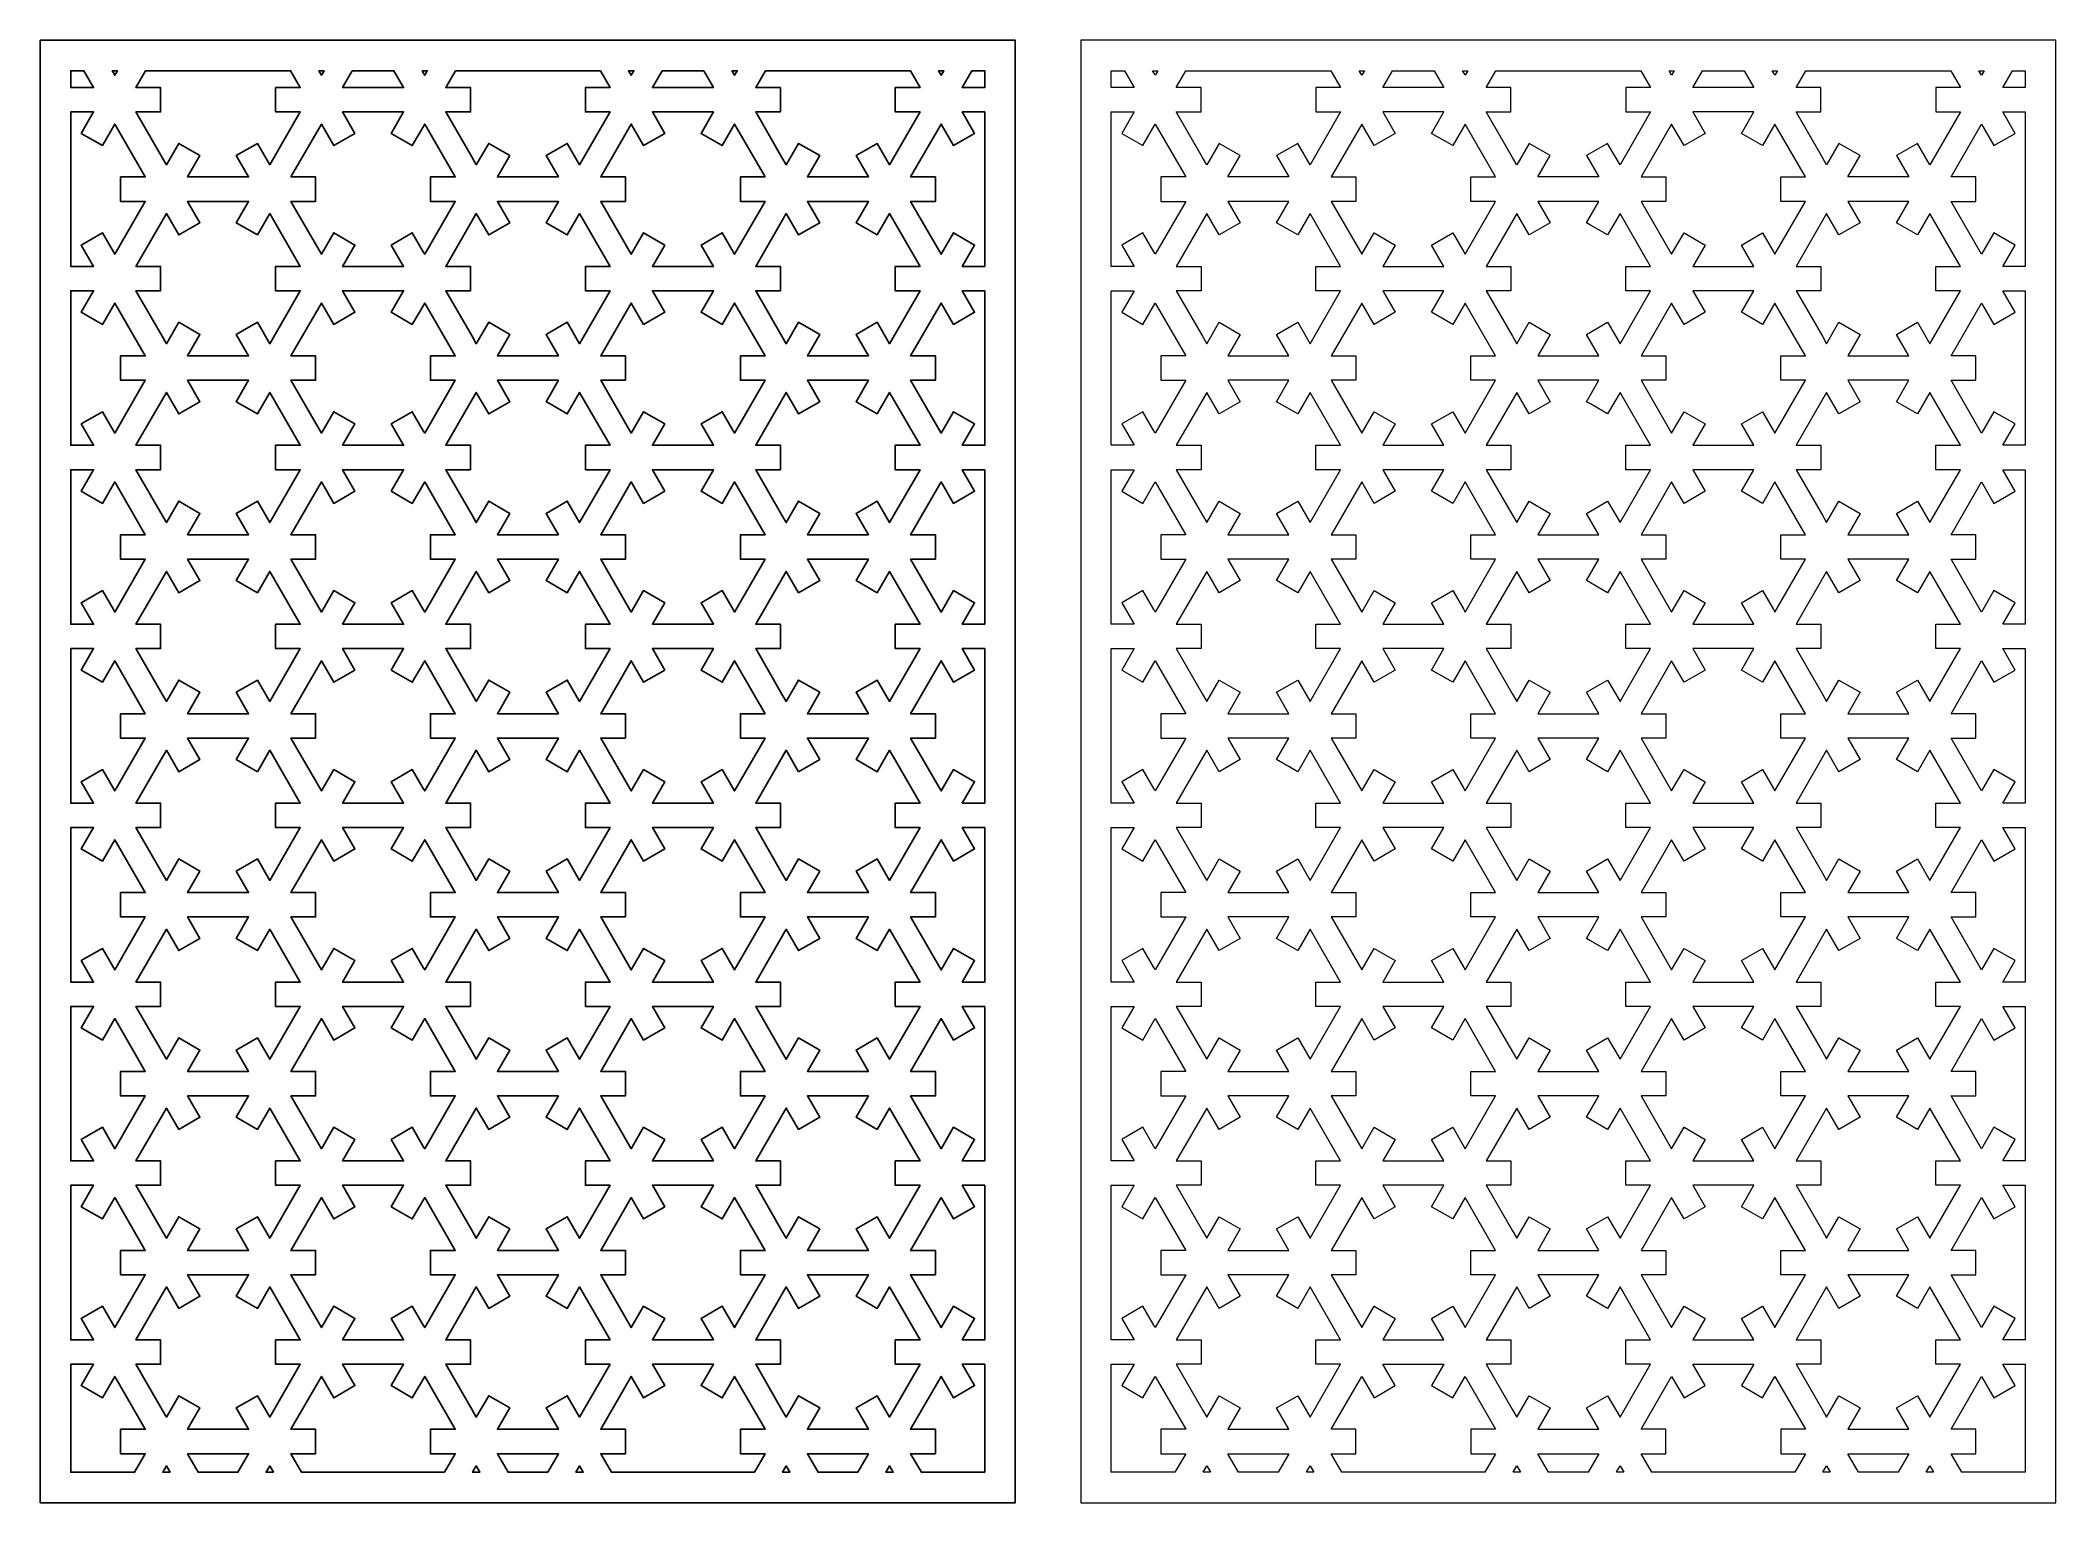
# Model space of a CAD drawing. Header units: centimetres. Extents: x -17.2 to -1.8, y -1.7 to 9.5.
import ezdxf

# ---------------------------------------------------------------- set-up
doc = ezdxf.new("R2010")
doc.units = ezdxf.units.CM
doc.header["$MEASUREMENT"] = 0
doc.layers.add('layer 1', color=7, linetype='Continuous')

msp = doc.modelspace()

# ---------------------------------------------------------------- linework, layer by layer
at = {"layer": 'layer 1', "color": 250}
for points, knots in [([(-17.20495, -1.68194), (-17.20495, -1.68194), (-17.20495, 9.5), (-17.20495, 9.5), (-17.20495, 9.5), (-17.20495, 9.5), (-9.7503, 9.5), (-9.7503, 9.5), (-9.7503, 9.5), (-9.7503, 9.5), (-9.7503, -1.68194), (-9.7503, -1.68194), (-9.7503, -1.68194), (-9.7503, -1.68194), (-17.20495, -1.68194), (-17.20495, -1.68194)], [0, 0, 0, 0, 0.2, 0.2, 0.2, 0.2, 0.4, 0.4, 0.4, 0.4, 0.6, 0.6, 0.6, 0.6, 1, 1, 1, 1]), ([(-16.97198, 9.13893), (-16.97198, 9.13893), (-16.97198, 9.13893), (-16.97198, 9.13893), (-16.97198, 9.13893), (-16.97198, 9.13893), (-16.79709, 9.13893), (-16.79709, 9.13893), (-16.79709, 9.13893), (-16.79709, 9.13893), (-16.87107, 9.26703), (-16.87107, 9.26703), (-16.87107, 9.26703), (-16.87107, 9.26703), (-16.97198, 9.26703), (-16.97198, 9.26703), (-16.97198, 9.26703), (-16.97198, 9.26703), (-16.97198, 9.13893), (-16.97198, 9.13893)], [0, 0, 0, 0, 0.16666667, 0.16666667, 0.16666667, 0.16666667, 0.33333333, 0.33333333, 0.33333333, 0.33333333, 0.5, 0.5, 0.5, 0.5, 0.66666667, 0.66666667, 0.66666667, 0.66666667, 1, 1, 1, 1]), ([(-16.65566, 9.26703), (-16.65566, 9.26703), (-16.65566, 9.26703), (-16.65566, 9.26703), (-16.65566, 9.26703), (-16.65566, 9.26703), (-16.64601, 9.25031), (-16.64601, 9.25031), (-16.64601, 9.25031), (-16.64601, 9.25031), (-16.63556, 9.23222), (-16.63556, 9.23222), (-16.63556, 9.23222), (-16.63556, 9.23222), (-16.61542, 9.26703), (-16.61542, 9.26703), (-16.61542, 9.26703), (-16.61542, 9.26703), (-16.65566, 9.26703), (-16.65566, 9.26703)], [0, 0, 0, 0, 0.16666667, 0.16666667, 0.16666667, 0.16666667, 0.33333333, 0.33333333, 0.33333333, 0.33333333, 0.5, 0.5, 0.5, 0.5, 0.66666667, 0.66666667, 0.66666667, 0.66666667, 1, 1, 1, 1]), ([(-16.40003, 9.26703), (-16.40003, 9.26703), (-16.40003, 9.26703), (-16.40003, 9.26703), (-16.40003, 9.26703), (-16.40003, 9.26703), (-16.47402, 9.13893), (-16.47402, 9.13893), (-16.47402, 9.13893), (-16.47402, 9.13893), (-16.28494, 9.13893), (-16.28494, 9.13893), (-16.28494, 9.13893), (-16.28494, 9.13893), (-16.28494, 9.13891), (-16.28494, 9.13891), (-16.28494, 9.13891), (-16.28494, 9.13891), (-16.28494, 8.95242), (-16.28494, 8.95242), (-16.28494, 8.95242), (-16.28494, 8.95242), (-16.28494, 8.95238), (-16.28494, 8.95238), (-16.28494, 8.95238), (-16.28494, 8.95238), (-16.47402, 8.95238), (-16.47402, 8.95238), (-16.47402, 8.95238), (-16.47402, 8.95238), (-16.27315, 8.60451), (-16.27315, 8.60451), (-16.27315, 8.60451), (-16.27315, 8.60451), (-16.24068, 8.54823), (-16.24068, 8.54823), (-16.24068, 8.54823), (-16.24068, 8.54823), (-16.14609, 8.712), (-16.14609, 8.712), (-16.14609, 8.712), (-16.14609, 8.712), (-15.98458, 8.61875), (-15.98458, 8.61875), (-15.98458, 8.61875), (-15.98458, 8.61875), (-15.98458, 8.61873), (-15.98458, 8.61873), (-15.98458, 8.61873), (-15.98458, 8.61873), (-16.0791, 8.45498), (-16.0791, 8.45498), (-16.0791, 8.45498), (-16.0791, 8.45498), (-15.61242, 8.45498), (-15.61242, 8.45498), (-15.61242, 8.45498), (-15.61242, 8.45498), (-15.70694, 8.61873), (-15.70694, 8.61873), (-15.70694, 8.61873), (-15.70694, 8.61873), (-15.70694, 8.61875), (-15.70694, 8.61875), (-15.70694, 8.61875), (-15.70694, 8.61875), (-15.5454, 8.712), (-15.5454, 8.712), (-15.5454, 8.712), (-15.5454, 8.712), (-15.45084, 8.54823), (-15.45084, 8.54823), (-15.45084, 8.54823), (-15.45084, 8.54823), (-15.21753, 8.95238), (-15.21753, 8.95238), (-15.21753, 8.95238), (-15.21753, 8.95238), (-15.40658, 8.95238), (-15.40658, 8.95238), (-15.40658, 8.95238), (-15.40658, 8.95238), (-15.40658, 8.95242), (-15.40658, 8.95242), (-15.40658, 8.95242), (-15.40658, 8.95242), (-15.40658, 9.13891), (-15.40658, 9.13891), (-15.40658, 9.13891), (-15.40658, 9.13891), (-15.40658, 9.13893), (-15.40658, 9.13893), (-15.40658, 9.13893), (-15.40658, 9.13893), (-15.21753, 9.13893), (-15.21753, 9.13893), (-15.21753, 9.13893), (-15.21753, 9.13893), (-15.29149, 9.26703), (-15.29149, 9.26703), (-15.29149, 9.26703), (-15.29149, 9.26703), (-16.40003, 9.26703), (-16.40003, 9.26703)], [0, 0, 0, 0, 0.03703704, 0.03703704, 0.03703704, 0.03703704, 0.07407407, 0.07407407, 0.07407407, 0.07407407, 0.11111111, 0.11111111, 0.11111111, 0.11111111, 0.14814815, 0.14814815, 0.14814815, 0.14814815, 0.18518519, 0.18518519, 0.18518519, 0.18518519, 0.22222222, 0.22222222, 0.22222222, 0.22222222, 0.25925926, 0.25925926, 0.25925926, 0.25925926, 0.2962963, 0.2962963, 0.2962963, 0.2962963, 0.33333333, 0.33333333, 0.33333333, 0.33333333, 0.37037037, 0.37037037, 0.37037037, 0.37037037, 0.40740741, 0.40740741, 0.40740741, 0.40740741, 0.44444444, 0.44444444, 0.44444444, 0.44444444, 0.48148148, 0.48148148, 0.48148148, 0.48148148, 0.51851852, 0.51851852, 0.51851852, 0.51851852, 0.55555556, 0.55555556, 0.55555556, 0.55555556, 0.59259259, 0.59259259, 0.59259259, 0.59259259, 0.62962963, 0.62962963, 0.62962963, 0.62962963, 0.66666667, 0.66666667, 0.66666667, 0.66666667, 0.7037037, 0.7037037, 0.7037037, 0.7037037, 0.74074074, 0.74074074, 0.74074074, 0.74074074, 0.77777778, 0.77777778, 0.77777778, 0.77777778, 0.81481481, 0.81481481, 0.81481481, 0.81481481, 0.85185185, 0.85185185, 0.85185185, 0.85185185, 0.88888889, 0.88888889, 0.88888889, 0.88888889, 0.92592593, 0.92592593, 0.92592593, 0.92592593, 1, 1, 1, 1]), ([(-15.07606, 9.26703), (-15.07606, 9.26703), (-15.07606, 9.26703), (-15.07606, 9.26703), (-15.07606, 9.26703), (-15.07606, 9.26703), (-15.05594, 9.23222), (-15.05594, 9.23222), (-15.05594, 9.23222), (-15.05594, 9.23222), (-15.03583, 9.26703), (-15.03583, 9.26703), (-15.03583, 9.26703), (-15.03583, 9.26703), (-15.07606, 9.26703), (-15.07606, 9.26703)], [0, 0, 0, 0, 0.2, 0.2, 0.2, 0.2, 0.4, 0.4, 0.4, 0.4, 0.6, 0.6, 0.6, 0.6, 1, 1, 1, 1]), ([(-14.82045, 9.26703), (-14.82045, 9.26703), (-14.82045, 9.26703), (-14.82045, 9.26703), (-14.82045, 9.26703), (-14.82045, 9.26703), (-14.8944, 9.13893), (-14.8944, 9.13893), (-14.8944, 9.13893), (-14.8944, 9.13893), (-14.42768, 9.13893), (-14.42768, 9.13893), (-14.42768, 9.13893), (-14.42768, 9.13893), (-14.50167, 9.26703), (-14.50167, 9.26703), (-14.50167, 9.26703), (-14.50167, 9.26703), (-14.82045, 9.26703), (-14.82045, 9.26703)], [0, 0, 0, 0, 0.16666667, 0.16666667, 0.16666667, 0.16666667, 0.33333333, 0.33333333, 0.33333333, 0.33333333, 0.5, 0.5, 0.5, 0.5, 0.66666667, 0.66666667, 0.66666667, 0.66666667, 1, 1, 1, 1]), ([(-14.28627, 9.26703), (-14.28627, 9.26703), (-14.28627, 9.26703), (-14.28627, 9.26703), (-14.28627, 9.26703), (-14.28627, 9.26703), (-14.2766, 9.25031), (-14.2766, 9.25031), (-14.2766, 9.25031), (-14.2766, 9.25031), (-14.26614, 9.23222), (-14.26614, 9.23222), (-14.26614, 9.23222), (-14.26614, 9.23222), (-14.24602, 9.26703), (-14.24602, 9.26703), (-14.24602, 9.26703), (-14.24602, 9.26703), (-14.28627, 9.26703), (-14.28627, 9.26703)], [0, 0, 0, 0, 0.16666667, 0.16666667, 0.16666667, 0.16666667, 0.33333333, 0.33333333, 0.33333333, 0.33333333, 0.5, 0.5, 0.5, 0.5, 0.66666667, 0.66666667, 0.66666667, 0.66666667, 1, 1, 1, 1]), ([(-14.03062, 9.26703), (-14.03062, 9.26703), (-14.03062, 9.26703), (-14.03062, 9.26703), (-14.03062, 9.26703), (-14.03062, 9.26703), (-14.10461, 9.13893), (-14.10461, 9.13893), (-14.10461, 9.13893), (-14.10461, 9.13893), (-13.91553, 9.13893), (-13.91553, 9.13893), (-13.91553, 9.13893), (-13.91553, 9.13893), (-13.91553, 9.13891), (-13.91553, 9.13891), (-13.91553, 9.13891), (-13.91553, 9.13891), (-13.91553, 8.95242), (-13.91553, 8.95242), (-13.91553, 8.95242), (-13.91553, 8.95242), (-13.91553, 8.95238), (-13.91553, 8.95238), (-13.91553, 8.95238), (-13.91553, 8.95238), (-14.10461, 8.95238), (-14.10461, 8.95238), (-14.10461, 8.95238), (-14.10461, 8.95238), (-13.90374, 8.60451), (-13.90374, 8.60451), (-13.90374, 8.60451), (-13.90374, 8.60451), (-13.87128, 8.54823), (-13.87128, 8.54823), (-13.87128, 8.54823), (-13.87128, 8.54823), (-13.77672, 8.712), (-13.77672, 8.712), (-13.77672, 8.712), (-13.77672, 8.712), (-13.61518, 8.61875), (-13.61518, 8.61875), (-13.61518, 8.61875), (-13.61518, 8.61875), (-13.61518, 8.61873), (-13.61518, 8.61873), (-13.61518, 8.61873), (-13.61518, 8.61873), (-13.70971, 8.45498), (-13.70971, 8.45498), (-13.70971, 8.45498), (-13.70971, 8.45498), (-13.24302, 8.45498), (-13.24302, 8.45498), (-13.24302, 8.45498), (-13.24302, 8.45498), (-13.33753, 8.61873), (-13.33753, 8.61873), (-13.33753, 8.61873), (-13.33753, 8.61873), (-13.33753, 8.61875), (-13.33753, 8.61875), (-13.33753, 8.61875), (-13.33753, 8.61875), (-13.17599, 8.712), (-13.17599, 8.712), (-13.17599, 8.712), (-13.17599, 8.712), (-13.08145, 8.54823), (-13.08145, 8.54823), (-13.08145, 8.54823), (-13.08145, 8.54823), (-12.84812, 8.95238), (-12.84812, 8.95238), (-12.84812, 8.95238), (-12.84812, 8.95238), (-13.0372, 8.95238), (-13.0372, 8.95238), (-13.0372, 8.95238), (-13.0372, 8.95238), (-13.0372, 8.95242), (-13.0372, 8.95242), (-13.0372, 8.95242), (-13.0372, 8.95242), (-13.0372, 9.13891), (-13.0372, 9.13891), (-13.0372, 9.13891), (-13.0372, 9.13891), (-13.0372, 9.13893), (-13.0372, 9.13893), (-13.0372, 9.13893), (-13.0372, 9.13893), (-12.84812, 9.13893), (-12.84812, 9.13893), (-12.84812, 9.13893), (-12.84812, 9.13893), (-12.92209, 9.26703), (-12.92209, 9.26703), (-12.92209, 9.26703), (-12.92209, 9.26703), (-14.03062, 9.26703), (-14.03062, 9.26703)], [0, 0, 0, 0, 0.03703704, 0.03703704, 0.03703704, 0.03703704, 0.07407407, 0.07407407, 0.07407407, 0.07407407, 0.11111111, 0.11111111, 0.11111111, 0.11111111, 0.14814815, 0.14814815, 0.14814815, 0.14814815, 0.18518519, 0.18518519, 0.18518519, 0.18518519, 0.22222222, 0.22222222, 0.22222222, 0.22222222, 0.25925926, 0.25925926, 0.25925926, 0.25925926, 0.2962963, 0.2962963, 0.2962963, 0.2962963, 0.33333333, 0.33333333, 0.33333333, 0.33333333, 0.37037037, 0.37037037, 0.37037037, 0.37037037, 0.40740741, 0.40740741, 0.40740741, 0.40740741, 0.44444444, 0.44444444, 0.44444444, 0.44444444, 0.48148148, 0.48148148, 0.48148148, 0.48148148, 0.51851852, 0.51851852, 0.51851852, 0.51851852, 0.55555556, 0.55555556, 0.55555556, 0.55555556, 0.59259259, 0.59259259, 0.59259259, 0.59259259, 0.62962963, 0.62962963, 0.62962963, 0.62962963, 0.66666667, 0.66666667, 0.66666667, 0.66666667, 0.7037037, 0.7037037, 0.7037037, 0.7037037, 0.74074074, 0.74074074, 0.74074074, 0.74074074, 0.77777778, 0.77777778, 0.77777778, 0.77777778, 0.81481481, 0.81481481, 0.81481481, 0.81481481, 0.85185185, 0.85185185, 0.85185185, 0.85185185, 0.88888889, 0.88888889, 0.88888889, 0.88888889, 0.92592593, 0.92592593, 0.92592593, 0.92592593, 1, 1, 1, 1]), ([(-12.70666, 9.26703), (-12.70666, 9.26703), (-12.70666, 9.26703), (-12.70666, 9.26703), (-12.70666, 9.26703), (-12.70666, 9.26703), (-12.68654, 9.23222), (-12.68654, 9.23222), (-12.68654, 9.23222), (-12.68654, 9.23222), (-12.66642, 9.26703), (-12.66642, 9.26703), (-12.66642, 9.26703), (-12.66642, 9.26703), (-12.70666, 9.26703), (-12.70666, 9.26703)], [0, 0, 0, 0, 0.2, 0.2, 0.2, 0.2, 0.4, 0.4, 0.4, 0.4, 0.6, 0.6, 0.6, 0.6, 1, 1, 1, 1]), ([(-12.45106, 9.26703), (-12.45106, 9.26703), (-12.45106, 9.26703), (-12.45106, 9.26703), (-12.45106, 9.26703), (-12.45106, 9.26703), (-12.52499, 9.13893), (-12.52499, 9.13893), (-12.52499, 9.13893), (-12.52499, 9.13893), (-12.05827, 9.13893), (-12.05827, 9.13893), (-12.05827, 9.13893), (-12.05827, 9.13893), (-12.13226, 9.26703), (-12.13226, 9.26703), (-12.13226, 9.26703), (-12.13226, 9.26703), (-12.45106, 9.26703), (-12.45106, 9.26703)], [0, 0, 0, 0, 0.16666667, 0.16666667, 0.16666667, 0.16666667, 0.33333333, 0.33333333, 0.33333333, 0.33333333, 0.5, 0.5, 0.5, 0.5, 0.66666667, 0.66666667, 0.66666667, 0.66666667, 1, 1, 1, 1]), ([(-11.91685, 9.26703), (-11.91685, 9.26703), (-11.91685, 9.26703), (-11.91685, 9.26703), (-11.91685, 9.26703), (-11.91685, 9.26703), (-11.9072, 9.25031), (-11.9072, 9.25031), (-11.9072, 9.25031), (-11.9072, 9.25031), (-11.89675, 9.23222), (-11.89675, 9.23222), (-11.89675, 9.23222), (-11.89675, 9.23222), (-11.87663, 9.26703), (-11.87663, 9.26703), (-11.87663, 9.26703), (-11.87663, 9.26703), (-11.91685, 9.26703), (-11.91685, 9.26703)], [0, 0, 0, 0, 0.16666667, 0.16666667, 0.16666667, 0.16666667, 0.33333333, 0.33333333, 0.33333333, 0.33333333, 0.5, 0.5, 0.5, 0.5, 0.66666667, 0.66666667, 0.66666667, 0.66666667, 1, 1, 1, 1]), ([(-11.66122, 9.26703), (-11.66122, 9.26703), (-11.66122, 9.26703), (-11.66122, 9.26703), (-11.66122, 9.26703), (-11.66122, 9.26703), (-11.7352, 9.13893), (-11.7352, 9.13893), (-11.7352, 9.13893), (-11.7352, 9.13893), (-11.54613, 9.13893), (-11.54613, 9.13893), (-11.54613, 9.13893), (-11.54613, 9.13893), (-11.54613, 9.13891), (-11.54613, 9.13891), (-11.54613, 9.13891), (-11.54613, 9.13891), (-11.54613, 8.95242), (-11.54613, 8.95242), (-11.54613, 8.95242), (-11.54613, 8.95242), (-11.54613, 8.95238), (-11.54613, 8.95238), (-11.54613, 8.95238), (-11.54613, 8.95238), (-11.7352, 8.95238), (-11.7352, 8.95238), (-11.7352, 8.95238), (-11.7352, 8.95238), (-11.53433, 8.60451), (-11.53433, 8.60451), (-11.53433, 8.60451), (-11.53433, 8.60451), (-11.50187, 8.54823), (-11.50187, 8.54823), (-11.50187, 8.54823), (-11.50187, 8.54823), (-11.4073, 8.712), (-11.4073, 8.712), (-11.4073, 8.712), (-11.4073, 8.712), (-11.24577, 8.61875), (-11.24577, 8.61875), (-11.24577, 8.61875), (-11.24577, 8.61875), (-11.24577, 8.61873), (-11.24577, 8.61873), (-11.24577, 8.61873), (-11.24577, 8.61873), (-11.34029, 8.45498), (-11.34029, 8.45498), (-11.34029, 8.45498), (-11.34029, 8.45498), (-10.87361, 8.45498), (-10.87361, 8.45498), (-10.87361, 8.45498), (-10.87361, 8.45498), (-10.96813, 8.61873), (-10.96813, 8.61873), (-10.96813, 8.61873), (-10.96813, 8.61873), (-10.96813, 8.61875), (-10.96813, 8.61875), (-10.96813, 8.61875), (-10.96813, 8.61875), (-10.80658, 8.712), (-10.80658, 8.712), (-10.80658, 8.712), (-10.80658, 8.712), (-10.71203, 8.54823), (-10.71203, 8.54823), (-10.71203, 8.54823), (-10.71203, 8.54823), (-10.47871, 8.95238), (-10.47871, 8.95238), (-10.47871, 8.95238), (-10.47871, 8.95238), (-10.66777, 8.95238), (-10.66777, 8.95238), (-10.66777, 8.95238), (-10.66777, 8.95238), (-10.66777, 8.95242), (-10.66777, 8.95242), (-10.66777, 8.95242), (-10.66777, 8.95242), (-10.66777, 9.13891), (-10.66777, 9.13891), (-10.66777, 9.13891), (-10.66777, 9.13891), (-10.66777, 9.13893), (-10.66777, 9.13893), (-10.66777, 9.13893), (-10.66777, 9.13893), (-10.47871, 9.13893), (-10.47871, 9.13893), (-10.47871, 9.13893), (-10.47871, 9.13893), (-10.55268, 9.26703), (-10.55268, 9.26703), (-10.55268, 9.26703), (-10.55268, 9.26703), (-11.66122, 9.26703), (-11.66122, 9.26703)], [0, 0, 0, 0, 0.03703704, 0.03703704, 0.03703704, 0.03703704, 0.07407407, 0.07407407, 0.07407407, 0.07407407, 0.11111111, 0.11111111, 0.11111111, 0.11111111, 0.14814815, 0.14814815, 0.14814815, 0.14814815, 0.18518519, 0.18518519, 0.18518519, 0.18518519, 0.22222222, 0.22222222, 0.22222222, 0.22222222, 0.25925926, 0.25925926, 0.25925926, 0.25925926, 0.2962963, 0.2962963, 0.2962963, 0.2962963, 0.33333333, 0.33333333, 0.33333333, 0.33333333, 0.37037037, 0.37037037, 0.37037037, 0.37037037, 0.40740741, 0.40740741, 0.40740741, 0.40740741, 0.44444444, 0.44444444, 0.44444444, 0.44444444, 0.48148148, 0.48148148, 0.48148148, 0.48148148, 0.51851852, 0.51851852, 0.51851852, 0.51851852, 0.55555556, 0.55555556, 0.55555556, 0.55555556, 0.59259259, 0.59259259, 0.59259259, 0.59259259, 0.62962963, 0.62962963, 0.62962963, 0.62962963, 0.66666667, 0.66666667, 0.66666667, 0.66666667, 0.7037037, 0.7037037, 0.7037037, 0.7037037, 0.74074074, 0.74074074, 0.74074074, 0.74074074, 0.77777778, 0.77777778, 0.77777778, 0.77777778, 0.81481481, 0.81481481, 0.81481481, 0.81481481, 0.85185185, 0.85185185, 0.85185185, 0.85185185, 0.88888889, 0.88888889, 0.88888889, 0.88888889, 0.92592593, 0.92592593, 0.92592593, 0.92592593, 1, 1, 1, 1]), ([(-10.33725, 9.26703), (-10.33725, 9.26703), (-10.33725, 9.26703), (-10.33725, 9.26703), (-10.33725, 9.26703), (-10.33725, 9.26703), (-10.31713, 9.23222), (-10.31713, 9.23222), (-10.31713, 9.23222), (-10.31713, 9.23222), (-10.29701, 9.26703), (-10.29701, 9.26703), (-10.29701, 9.26703), (-10.29701, 9.26703), (-10.33725, 9.26703), (-10.33725, 9.26703)], [0, 0, 0, 0, 0.2, 0.2, 0.2, 0.2, 0.4, 0.4, 0.4, 0.4, 0.6, 0.6, 0.6, 0.6, 1, 1, 1, 1]), ([(-10.08166, 9.26703), (-10.08166, 9.26703), (-10.08166, 9.26703), (-10.08166, 9.26703), (-10.08166, 9.26703), (-10.08166, 9.26703), (-10.15561, 9.13893), (-10.15561, 9.13893), (-10.15561, 9.13893), (-10.15561, 9.13893), (-9.98327, 9.13893), (-9.98327, 9.13893), (-9.98327, 9.13893), (-9.98327, 9.13893), (-9.98327, 9.26703), (-9.98327, 9.26703), (-9.98327, 9.26703), (-9.98327, 9.26703), (-10.08166, 9.26703), (-10.08166, 9.26703)], [0, 0, 0, 0, 0.16666667, 0.16666667, 0.16666667, 0.16666667, 0.33333333, 0.33333333, 0.33333333, 0.33333333, 0.5, 0.5, 0.5, 0.5, 0.66666667, 0.66666667, 0.66666667, 0.66666667, 1, 1, 1, 1]), ([(-16.97198, 7.77101), (-16.97198, 7.77101), (-16.97198, 7.77101), (-16.97198, 7.77101), (-16.97198, 7.77101), (-16.97198, 7.77101), (-16.79709, 7.77101), (-16.79709, 7.77101), (-16.79709, 7.77101), (-16.79709, 7.77101), (-16.89164, 7.93474), (-16.89164, 7.93474), (-16.89164, 7.93474), (-16.89164, 7.93474), (-16.7301, 8.02803), (-16.7301, 8.02803), (-16.7301, 8.02803), (-16.7301, 8.02803), (-16.64601, 7.88235), (-16.64601, 7.88235), (-16.64601, 7.88235), (-16.64601, 7.88235), (-16.63556, 7.86426), (-16.63556, 7.86426), (-16.63556, 7.86426), (-16.63556, 7.86426), (-16.40223, 8.26843), (-16.40223, 8.26843), (-16.40223, 8.26843), (-16.40223, 8.26843), (-16.59129, 8.26843), (-16.59129, 8.26843), (-16.59129, 8.26843), (-16.59129, 8.26843), (-16.59129, 8.26847), (-16.59129, 8.26847), (-16.59129, 8.26847), (-16.59129, 8.26847), (-16.59129, 8.45496), (-16.59129, 8.45496), (-16.59129, 8.45496), (-16.59129, 8.45496), (-16.59129, 8.45498), (-16.59129, 8.45498), (-16.59129, 8.45498), (-16.59129, 8.45498), (-16.40223, 8.45498), (-16.40223, 8.45498), (-16.40223, 8.45498), (-16.40223, 8.45498), (-16.63556, 8.85913), (-16.63556, 8.85913), (-16.63556, 8.85913), (-16.63556, 8.85913), (-16.7301, 8.69539), (-16.7301, 8.69539), (-16.7301, 8.69539), (-16.7301, 8.69539), (-16.89164, 8.78862), (-16.89164, 8.78862), (-16.89164, 8.78862), (-16.89164, 8.78862), (-16.89161, 8.78865), (-16.89161, 8.78865), (-16.89161, 8.78865), (-16.89161, 8.78865), (-16.89164, 8.78865), (-16.89164, 8.78865), (-16.89164, 8.78865), (-16.89164, 8.78865), (-16.79712, 8.95238), (-16.79712, 8.95238), (-16.79712, 8.95238), (-16.79712, 8.95238), (-16.97198, 8.95238), (-16.97198, 8.95238), (-16.97198, 8.95238), (-16.97198, 8.95238), (-16.97198, 7.77101), (-16.97198, 7.77101)], [0, 0, 0, 0, 0.04761905, 0.04761905, 0.04761905, 0.04761905, 0.0952381, 0.0952381, 0.0952381, 0.0952381, 0.14285714, 0.14285714, 0.14285714, 0.14285714, 0.19047619, 0.19047619, 0.19047619, 0.19047619, 0.23809524, 0.23809524, 0.23809524, 0.23809524, 0.28571429, 0.28571429, 0.28571429, 0.28571429, 0.33333333, 0.33333333, 0.33333333, 0.33333333, 0.38095238, 0.38095238, 0.38095238, 0.38095238, 0.42857143, 0.42857143, 0.42857143, 0.42857143, 0.47619048, 0.47619048, 0.47619048, 0.47619048, 0.52380952, 0.52380952, 0.52380952, 0.52380952, 0.57142857, 0.57142857, 0.57142857, 0.57142857, 0.61904762, 0.61904762, 0.61904762, 0.61904762, 0.66666667, 0.66666667, 0.66666667, 0.66666667, 0.71428571, 0.71428571, 0.71428571, 0.71428571, 0.76190476, 0.76190476, 0.76190476, 0.76190476, 0.80952381, 0.80952381, 0.80952381, 0.80952381, 0.85714286, 0.85714286, 0.85714286, 0.85714286, 0.9047619, 0.9047619, 0.9047619, 0.9047619, 1, 1, 1, 1]), ([(-14.8944, 7.77101), (-14.8944, 7.77101), (-14.8944, 7.77101), (-14.8944, 7.77101), (-14.8944, 7.77101), (-14.8944, 7.77101), (-14.79988, 7.93474), (-14.79988, 7.93474), (-14.79988, 7.93474), (-14.79988, 7.93474), (-14.96142, 8.02803), (-14.96142, 8.02803), (-14.96142, 8.02803), (-14.96142, 8.02803), (-15.05594, 7.86426), (-15.05594, 7.86426), (-15.05594, 7.86426), (-15.05594, 7.86426), (-15.28931, 8.26843), (-15.28931, 8.26843), (-15.28931, 8.26843), (-15.28931, 8.26843), (-15.10024, 8.26843), (-15.10024, 8.26843), (-15.10024, 8.26843), (-15.10024, 8.26843), (-15.10024, 8.26847), (-15.10024, 8.26847), (-15.10024, 8.26847), (-15.10024, 8.26847), (-15.10024, 8.45496), (-15.10024, 8.45496), (-15.10024, 8.45496), (-15.10024, 8.45496), (-15.10024, 8.45498), (-15.10024, 8.45498), (-15.10024, 8.45498), (-15.10024, 8.45498), (-15.28931, 8.45498), (-15.28931, 8.45498), (-15.28931, 8.45498), (-15.28931, 8.45498), (-15.05598, 8.85913), (-15.05598, 8.85913), (-15.05598, 8.85913), (-15.05598, 8.85913), (-14.96142, 8.69539), (-14.96142, 8.69539), (-14.96142, 8.69539), (-14.96142, 8.69539), (-14.79988, 8.78862), (-14.79988, 8.78862), (-14.79988, 8.78862), (-14.79988, 8.78862), (-14.79988, 8.78865), (-14.79988, 8.78865), (-14.79988, 8.78865), (-14.79988, 8.78865), (-14.8944, 8.95238), (-14.8944, 8.95238), (-14.8944, 8.95238), (-14.8944, 8.95238), (-14.42772, 8.95238), (-14.42772, 8.95238), (-14.42772, 8.95238), (-14.42772, 8.95238), (-14.52224, 8.78865), (-14.52224, 8.78865), (-14.52224, 8.78865), (-14.52224, 8.78865), (-14.52224, 8.78862), (-14.52224, 8.78862), (-14.52224, 8.78862), (-14.52224, 8.78862), (-14.36069, 8.69539), (-14.36069, 8.69539), (-14.36069, 8.69539), (-14.36069, 8.69539), (-14.26614, 8.85913), (-14.26614, 8.85913), (-14.26614, 8.85913), (-14.26614, 8.85913), (-14.03282, 8.45498), (-14.03282, 8.45498), (-14.03282, 8.45498), (-14.03282, 8.45498), (-14.22188, 8.45498), (-14.22188, 8.45498), (-14.22188, 8.45498), (-14.22188, 8.45498), (-14.22188, 8.45496), (-14.22188, 8.45496), (-14.22188, 8.45496), (-14.22188, 8.45496), (-14.22188, 8.26847), (-14.22188, 8.26847), (-14.22188, 8.26847), (-14.22188, 8.26847), (-14.22188, 8.26843), (-14.22188, 8.26843), (-14.22188, 8.26843), (-14.22188, 8.26843), (-14.03282, 8.26843), (-14.03282, 8.26843), (-14.03282, 8.26843), (-14.03282, 8.26843), (-14.26614, 7.86426), (-14.26614, 7.86426), (-14.26614, 7.86426), (-14.26614, 7.86426), (-14.2766, 7.88239), (-14.2766, 7.88239), (-14.2766, 7.88239), (-14.2766, 7.88239), (-14.36069, 8.02803), (-14.36069, 8.02803), (-14.36069, 8.02803), (-14.36069, 8.02803), (-14.52224, 7.93478), (-14.52224, 7.93478), (-14.52224, 7.93478), (-14.52224, 7.93478), (-14.42768, 7.77101), (-14.42768, 7.77101), (-14.42768, 7.77101), (-14.42768, 7.77101), (-14.8944, 7.77101), (-14.8944, 7.77101)], [0, 0, 0, 0, 0.03030303, 0.03030303, 0.03030303, 0.03030303, 0.06060606, 0.06060606, 0.06060606, 0.06060606, 0.09090909, 0.09090909, 0.09090909, 0.09090909, 0.12121212, 0.12121212, 0.12121212, 0.12121212, 0.15151515, 0.15151515, 0.15151515, 0.15151515, 0.18181818, 0.18181818, 0.18181818, 0.18181818, 0.21212121, 0.21212121, 0.21212121, 0.21212121, 0.24242424, 0.24242424, 0.24242424, 0.24242424, 0.27272727, 0.27272727, 0.27272727, 0.27272727, 0.3030303, 0.3030303, 0.3030303, 0.3030303, 0.33333333, 0.33333333, 0.33333333, 0.33333333, 0.36363636, 0.36363636, 0.36363636, 0.36363636, 0.39393939, 0.39393939, 0.39393939, 0.39393939, 0.42424242, 0.42424242, 0.42424242, 0.42424242, 0.45454545, 0.45454545, 0.45454545, 0.45454545, 0.48484848, 0.48484848, 0.48484848, 0.48484848, 0.51515152, 0.51515152, 0.51515152, 0.51515152, 0.54545455, 0.54545455, 0.54545455, 0.54545455, 0.57575758, 0.57575758, 0.57575758, 0.57575758, 0.60606061, 0.60606061, 0.60606061, 0.60606061, 0.63636364, 0.63636364, 0.63636364, 0.63636364, 0.66666667, 0.66666667, 0.66666667, 0.66666667, 0.6969697, 0.6969697, 0.6969697, 0.6969697, 0.72727273, 0.72727273, 0.72727273, 0.72727273, 0.75757576, 0.75757576, 0.75757576, 0.75757576, 0.78787879, 0.78787879, 0.78787879, 0.78787879, 0.81818182, 0.81818182, 0.81818182, 0.81818182, 0.84848485, 0.84848485, 0.84848485, 0.84848485, 0.87878788, 0.87878788, 0.87878788, 0.87878788, 0.90909091, 0.90909091, 0.90909091, 0.90909091, 0.93939394, 0.93939394, 0.93939394, 0.93939394, 1, 1, 1, 1]), ([(-12.68654, 7.86426), (-12.68654, 7.86426), (-12.68654, 7.86426), (-12.68654, 7.86426), (-12.68654, 7.86426), (-12.68654, 7.86426), (-12.91991, 8.26843), (-12.91991, 8.26843), (-12.91991, 8.26843), (-12.91991, 8.26843), (-12.73083, 8.26843), (-12.73083, 8.26843), (-12.73083, 8.26843), (-12.73083, 8.26843), (-12.73083, 8.26847), (-12.73083, 8.26847), (-12.73083, 8.26847), (-12.73083, 8.26847), (-12.73083, 8.45496), (-12.73083, 8.45496), (-12.73083, 8.45496), (-12.73083, 8.45496), (-12.73083, 8.45498), (-12.73083, 8.45498), (-12.73083, 8.45498), (-12.73083, 8.45498), (-12.91991, 8.45498), (-12.91991, 8.45498), (-12.91991, 8.45498), (-12.91991, 8.45498), (-12.68658, 8.85913), (-12.68658, 8.85913), (-12.68658, 8.85913), (-12.68658, 8.85913), (-12.59202, 8.69539), (-12.59202, 8.69539), (-12.59202, 8.69539), (-12.59202, 8.69539), (-12.43049, 8.78862), (-12.43049, 8.78862), (-12.43049, 8.78862), (-12.43049, 8.78862), (-12.43049, 8.78865), (-12.43049, 8.78865), (-12.43049, 8.78865), (-12.43049, 8.78865), (-12.52499, 8.95238), (-12.52499, 8.95238), (-12.52499, 8.95238), (-12.52499, 8.95238), (-12.05831, 8.95238), (-12.05831, 8.95238), (-12.05831, 8.95238), (-12.05831, 8.95238), (-12.15283, 8.78865), (-12.15283, 8.78865), (-12.15283, 8.78865), (-12.15283, 8.78865), (-12.15279, 8.78865), (-12.15279, 8.78865), (-12.15279, 8.78865), (-12.15279, 8.78865), (-12.15283, 8.78862), (-12.15283, 8.78862), (-12.15283, 8.78862), (-12.15283, 8.78862), (-11.99129, 8.69539), (-11.99129, 8.69539), (-11.99129, 8.69539), (-11.99129, 8.69539), (-11.89675, 8.85913), (-11.89675, 8.85913), (-11.89675, 8.85913), (-11.89675, 8.85913), (-11.66342, 8.45498), (-11.66342, 8.45498), (-11.66342, 8.45498), (-11.66342, 8.45498), (-11.85248, 8.45498), (-11.85248, 8.45498), (-11.85248, 8.45498), (-11.85248, 8.45498), (-11.85248, 8.45496), (-11.85248, 8.45496), (-11.85248, 8.45496), (-11.85248, 8.45496), (-11.85248, 8.26847), (-11.85248, 8.26847), (-11.85248, 8.26847), (-11.85248, 8.26847), (-11.85248, 8.26843), (-11.85248, 8.26843), (-11.85248, 8.26843), (-11.85248, 8.26843), (-11.66342, 8.26843), (-11.66342, 8.26843), (-11.66342, 8.26843), (-11.66342, 8.26843), (-11.89675, 7.86426), (-11.89675, 7.86426), (-11.89675, 7.86426), (-11.89675, 7.86426), (-11.9072, 7.88239), (-11.9072, 7.88239), (-11.9072, 7.88239), (-11.9072, 7.88239), (-11.99129, 8.02803), (-11.99129, 8.02803), (-11.99129, 8.02803), (-11.99129, 8.02803), (-12.15283, 7.93478), (-12.15283, 7.93478), (-12.15283, 7.93478), (-12.15283, 7.93478), (-12.05827, 7.77101), (-12.05827, 7.77101), (-12.05827, 7.77101), (-12.05827, 7.77101), (-12.52499, 7.77101), (-12.52499, 7.77101), (-12.52499, 7.77101), (-12.52499, 7.77101), (-12.43049, 7.93474), (-12.43049, 7.93474), (-12.43049, 7.93474), (-12.43049, 7.93474), (-12.59202, 8.02803), (-12.59202, 8.02803), (-12.59202, 8.02803), (-12.59202, 8.02803), (-12.68654, 7.86426), (-12.68654, 7.86426)], [0, 0, 0, 0, 0.02941176, 0.02941176, 0.02941176, 0.02941176, 0.05882353, 0.05882353, 0.05882353, 0.05882353, 0.08823529, 0.08823529, 0.08823529, 0.08823529, 0.11764706, 0.11764706, 0.11764706, 0.11764706, 0.14705882, 0.14705882, 0.14705882, 0.14705882, 0.17647059, 0.17647059, 0.17647059, 0.17647059, 0.20588235, 0.20588235, 0.20588235, 0.20588235, 0.23529412, 0.23529412, 0.23529412, 0.23529412, 0.26470588, 0.26470588, 0.26470588, 0.26470588, 0.29411765, 0.29411765, 0.29411765, 0.29411765, 0.32352941, 0.32352941, 0.32352941, 0.32352941, 0.35294118, 0.35294118, 0.35294118, 0.35294118, 0.38235294, 0.38235294, 0.38235294, 0.38235294, 0.41176471, 0.41176471, 0.41176471, 0.41176471, 0.44117647, 0.44117647, 0.44117647, 0.44117647, 0.47058824, 0.47058824, 0.47058824, 0.47058824, 0.5, 0.5, 0.5, 0.5, 0.52941176, 0.52941176, 0.52941176, 0.52941176, 0.55882353, 0.55882353, 0.55882353, 0.55882353, 0.58823529, 0.58823529, 0.58823529, 0.58823529, 0.61764706, 0.61764706, 0.61764706, 0.61764706, 0.64705882, 0.64705882, 0.64705882, 0.64705882, 0.67647059, 0.67647059, 0.67647059, 0.67647059, 0.70588235, 0.70588235, 0.70588235, 0.70588235, 0.73529412, 0.73529412, 0.73529412, 0.73529412, 0.76470588, 0.76470588, 0.76470588, 0.76470588, 0.79411765, 0.79411765, 0.79411765, 0.79411765, 0.82352941, 0.82352941, 0.82352941, 0.82352941, 0.85294118, 0.85294118, 0.85294118, 0.85294118, 0.88235294, 0.88235294, 0.88235294, 0.88235294, 0.91176471, 0.91176471, 0.91176471, 0.91176471, 0.94117647, 0.94117647, 0.94117647, 0.94117647, 1, 1, 1, 1]), ([(-9.98327, 8.95238), (-9.98327, 8.95238), (-9.98327, 8.95238), (-9.98327, 8.95238), (-9.98327, 8.95238), (-9.98327, 8.95238), (-10.15561, 8.95238), (-10.15561, 8.95238), (-10.15561, 8.95238), (-10.15561, 8.95238), (-10.06107, 8.78865), (-10.06107, 8.78865), (-10.06107, 8.78865), (-10.06107, 8.78865), (-10.06107, 8.78862), (-10.06107, 8.78862), (-10.06107, 8.78862), (-10.06107, 8.78862), (-10.22261, 8.69539), (-10.22261, 8.69539), (-10.22261, 8.69539), (-10.22261, 8.69539), (-10.31713, 8.85913), (-10.31713, 8.85913), (-10.31713, 8.85913), (-10.31713, 8.85913), (-10.5505, 8.45498), (-10.5505, 8.45498), (-10.5505, 8.45498), (-10.5505, 8.45498), (-10.36142, 8.45498), (-10.36142, 8.45498), (-10.36142, 8.45498), (-10.36142, 8.45498), (-10.36142, 8.45496), (-10.36142, 8.45496), (-10.36142, 8.45496), (-10.36142, 8.45496), (-10.36142, 8.26847), (-10.36142, 8.26847), (-10.36142, 8.26847), (-10.36142, 8.26847), (-10.36142, 8.26843), (-10.36142, 8.26843), (-10.36142, 8.26843), (-10.36142, 8.26843), (-10.5505, 8.26843), (-10.5505, 8.26843), (-10.5505, 8.26843), (-10.5505, 8.26843), (-10.31713, 7.86426), (-10.31713, 7.86426), (-10.31713, 7.86426), (-10.31713, 7.86426), (-10.22261, 8.02803), (-10.22261, 8.02803), (-10.22261, 8.02803), (-10.22261, 8.02803), (-10.06107, 7.93478), (-10.06107, 7.93478), (-10.06107, 7.93478), (-10.06107, 7.93478), (-10.06107, 7.93474), (-10.06107, 7.93474), (-10.06107, 7.93474), (-10.06107, 7.93474), (-10.15561, 7.77101), (-10.15561, 7.77101), (-10.15561, 7.77101), (-10.15561, 7.77101), (-9.98327, 7.77101), (-9.98327, 7.77101), (-9.98327, 7.77101), (-9.98327, 7.77101), (-9.98327, 8.95238), (-9.98327, 8.95238)], [0, 0, 0, 0, 0.05, 0.05, 0.05, 0.05, 0.1, 0.1, 0.1, 0.1, 0.15, 0.15, 0.15, 0.15, 0.2, 0.2, 0.2, 0.2, 0.25, 0.25, 0.25, 0.25, 0.3, 0.3, 0.3, 0.3, 0.35, 0.35, 0.35, 0.35, 0.4, 0.4, 0.4, 0.4, 0.45, 0.45, 0.45, 0.45, 0.5, 0.5, 0.5, 0.5, 0.55, 0.55, 0.55, 0.55, 0.6, 0.6, 0.6, 0.6, 0.65, 0.65, 0.65, 0.65, 0.7, 0.7, 0.7, 0.7, 0.75, 0.75, 0.75, 0.75, 0.8, 0.8, 0.8, 0.8, 0.85, 0.85, 0.85, 0.85, 0.9, 0.9, 0.9, 0.9, 1, 1, 1, 1]), ([(-15.70694, 8.10466), (-15.70694, 8.10466), (-15.70694, 8.10466), (-15.70694, 8.10466), (-15.70694, 8.10466), (-15.70694, 8.10466), (-15.5454, 8.01143), (-15.5454, 8.01143), (-15.5454, 8.01143), (-15.5454, 8.01143), (-15.45088, 8.17516), (-15.45088, 8.17516), (-15.45088, 8.17516), (-15.45088, 8.17516), (-15.21753, 7.77101), (-15.21753, 7.77101), (-15.21753, 7.77101), (-15.21753, 7.77101), (-15.40658, 7.77101), (-15.40658, 7.77101), (-15.40658, 7.77101), (-15.40658, 7.77101), (-15.40658, 7.77098), (-15.40658, 7.77098), (-15.40658, 7.77098), (-15.40658, 7.77098), (-15.40658, 7.58448), (-15.40658, 7.58448), (-15.40658, 7.58448), (-15.40658, 7.58448), (-15.40658, 7.58442), (-15.40658, 7.58442), (-15.40658, 7.58442), (-15.40658, 7.58442), (-15.21753, 7.58442), (-15.21753, 7.58442), (-15.21753, 7.58442), (-15.21753, 7.58442), (-15.45084, 7.18031), (-15.45084, 7.18031), (-15.45084, 7.18031), (-15.45084, 7.18031), (-15.5454, 7.34407), (-15.5454, 7.34407), (-15.5454, 7.34407), (-15.5454, 7.34407), (-15.70694, 7.25083), (-15.70694, 7.25083), (-15.70694, 7.25083), (-15.70694, 7.25083), (-15.70694, 7.25079), (-15.70694, 7.25079), (-15.70694, 7.25079), (-15.70694, 7.25079), (-15.70694, 7.25075), (-15.70694, 7.25075), (-15.70694, 7.25075), (-15.70694, 7.25075), (-15.61242, 7.08706), (-15.61242, 7.08706), (-15.61242, 7.08706), (-15.61242, 7.08706), (-16.0791, 7.08706), (-16.0791, 7.08706), (-16.0791, 7.08706), (-16.0791, 7.08706), (-15.98458, 7.25075), (-15.98458, 7.25075), (-15.98458, 7.25075), (-15.98458, 7.25075), (-15.98458, 7.25083), (-15.98458, 7.25083), (-15.98458, 7.25083), (-15.98458, 7.25083), (-16.14609, 7.34407), (-16.14609, 7.34407), (-16.14609, 7.34407), (-16.14609, 7.34407), (-16.24068, 7.18027), (-16.24068, 7.18027), (-16.24068, 7.18027), (-16.24068, 7.18027), (-16.27315, 7.23659), (-16.27315, 7.23659), (-16.27315, 7.23659), (-16.27315, 7.23659), (-16.47402, 7.58442), (-16.47402, 7.58442), (-16.47402, 7.58442), (-16.47402, 7.58442), (-16.28494, 7.58442), (-16.28494, 7.58442), (-16.28494, 7.58442), (-16.28494, 7.58442), (-16.28494, 7.58448), (-16.28494, 7.58448), (-16.28494, 7.58448), (-16.28494, 7.58448), (-16.28494, 7.77098), (-16.28494, 7.77098), (-16.28494, 7.77098), (-16.28494, 7.77098), (-16.28494, 7.77101), (-16.28494, 7.77101), (-16.28494, 7.77101), (-16.28494, 7.77101), (-16.47402, 7.77101), (-16.47402, 7.77101), (-16.47402, 7.77101), (-16.47402, 7.77101), (-16.24065, 8.17516), (-16.24065, 8.17516), (-16.24065, 8.17516), (-16.24065, 8.17516), (-16.14609, 8.01143), (-16.14609, 8.01143), (-16.14609, 8.01143), (-16.14609, 8.01143), (-15.98454, 8.10466), (-15.98454, 8.10466), (-15.98454, 8.10466), (-15.98454, 8.10466), (-16.0791, 8.26843), (-16.0791, 8.26843), (-16.0791, 8.26843), (-16.0791, 8.26843), (-15.61238, 8.26843), (-15.61238, 8.26843), (-15.61238, 8.26843), (-15.61238, 8.26843), (-15.70694, 8.10466), (-15.70694, 8.10466)], [0, 0, 0, 0, 0.02941176, 0.02941176, 0.02941176, 0.02941176, 0.05882353, 0.05882353, 0.05882353, 0.05882353, 0.08823529, 0.08823529, 0.08823529, 0.08823529, 0.11764706, 0.11764706, 0.11764706, 0.11764706, 0.14705882, 0.14705882, 0.14705882, 0.14705882, 0.17647059, 0.17647059, 0.17647059, 0.17647059, 0.20588235, 0.20588235, 0.20588235, 0.20588235, 0.23529412, 0.23529412, 0.23529412, 0.23529412, 0.26470588, 0.26470588, 0.26470588, 0.26470588, 0.29411765, 0.29411765, 0.29411765, 0.29411765, 0.32352941, 0.32352941, 0.32352941, 0.32352941, 0.35294118, 0.35294118, 0.35294118, 0.35294118, 0.38235294, 0.38235294, 0.38235294, 0.38235294, 0.41176471, 0.41176471, 0.41176471, 0.41176471, 0.44117647, 0.44117647, 0.44117647, 0.44117647, 0.47058824, 0.47058824, 0.47058824, 0.47058824, 0.5, 0.5, 0.5, 0.5, 0.52941176, 0.52941176, 0.52941176, 0.52941176, 0.55882353, 0.55882353, 0.55882353, 0.55882353, 0.58823529, 0.58823529, 0.58823529, 0.58823529, 0.61764706, 0.61764706, 0.61764706, 0.61764706, 0.64705882, 0.64705882, 0.64705882, 0.64705882, 0.67647059, 0.67647059, 0.67647059, 0.67647059, 0.70588235, 0.70588235, 0.70588235, 0.70588235, 0.73529412, 0.73529412, 0.73529412, 0.73529412, 0.76470588, 0.76470588, 0.76470588, 0.76470588, 0.79411765, 0.79411765, 0.79411765, 0.79411765, 0.82352941, 0.82352941, 0.82352941, 0.82352941, 0.85294118, 0.85294118, 0.85294118, 0.85294118, 0.88235294, 0.88235294, 0.88235294, 0.88235294, 0.91176471, 0.91176471, 0.91176471, 0.91176471, 0.94117647, 0.94117647, 0.94117647, 0.94117647, 1, 1, 1, 1]), ([(-13.30725, 8.0872), (-13.30725, 8.0872), (-13.30725, 8.0872), (-13.30725, 8.0872), (-13.30725, 8.0872), (-13.30725, 8.0872), (-13.17599, 8.01143), (-13.17599, 8.01143), (-13.17599, 8.01143), (-13.17599, 8.01143), (-13.08147, 8.17516), (-13.08147, 8.17516), (-13.08147, 8.17516), (-13.08147, 8.17516), (-12.84812, 7.77101), (-12.84812, 7.77101), (-12.84812, 7.77101), (-12.84812, 7.77101), (-13.0372, 7.77101), (-13.0372, 7.77101), (-13.0372, 7.77101), (-13.0372, 7.77101), (-13.0372, 7.77098), (-13.0372, 7.77098), (-13.0372, 7.77098), (-13.0372, 7.77098), (-13.0372, 7.58448), (-13.0372, 7.58448), (-13.0372, 7.58448), (-13.0372, 7.58448), (-13.0372, 7.58442), (-13.0372, 7.58442), (-13.0372, 7.58442), (-13.0372, 7.58442), (-12.84812, 7.58442), (-12.84812, 7.58442), (-12.84812, 7.58442), (-12.84812, 7.58442), (-13.08145, 7.18031), (-13.08145, 7.18031), (-13.08145, 7.18031), (-13.08145, 7.18031), (-13.17599, 7.34407), (-13.17599, 7.34407), (-13.17599, 7.34407), (-13.17599, 7.34407), (-13.33753, 7.25083), (-13.33753, 7.25083), (-13.33753, 7.25083), (-13.33753, 7.25083), (-13.33753, 7.25079), (-13.33753, 7.25079), (-13.33753, 7.25079), (-13.33753, 7.25079), (-13.33753, 7.25075), (-13.33753, 7.25075), (-13.33753, 7.25075), (-13.33753, 7.25075), (-13.24302, 7.08706), (-13.24302, 7.08706), (-13.24302, 7.08706), (-13.24302, 7.08706), (-13.70971, 7.08706), (-13.70971, 7.08706), (-13.70971, 7.08706), (-13.70971, 7.08706), (-13.61518, 7.25075), (-13.61518, 7.25075), (-13.61518, 7.25075), (-13.61518, 7.25075), (-13.61518, 7.25079), (-13.61518, 7.25079), (-13.61518, 7.25079), (-13.61518, 7.25079), (-13.61518, 7.25083), (-13.61518, 7.25083), (-13.61518, 7.25083), (-13.61518, 7.25083), (-13.77672, 7.34407), (-13.77672, 7.34407), (-13.77672, 7.34407), (-13.77672, 7.34407), (-13.87128, 7.18027), (-13.87128, 7.18027), (-13.87128, 7.18027), (-13.87128, 7.18027), (-13.90374, 7.23659), (-13.90374, 7.23659), (-13.90374, 7.23659), (-13.90374, 7.23659), (-14.10461, 7.58442), (-14.10461, 7.58442), (-14.10461, 7.58442), (-14.10461, 7.58442), (-13.91553, 7.58446), (-13.91553, 7.58446), (-13.91553, 7.58446), (-13.91553, 7.58446), (-13.91553, 7.58448), (-13.91553, 7.58448), (-13.91553, 7.58448), (-13.91553, 7.58448), (-13.91553, 7.77098), (-13.91553, 7.77098), (-13.91553, 7.77098), (-13.91553, 7.77098), (-13.91553, 7.77101), (-13.91553, 7.77101), (-13.91553, 7.77101), (-13.91553, 7.77101), (-14.10461, 7.77101), (-14.10461, 7.77101), (-14.10461, 7.77101), (-14.10461, 7.77101), (-13.87124, 8.17518), (-13.87124, 8.17518), (-13.87124, 8.17518), (-13.87124, 8.17518), (-13.77668, 8.01143), (-13.77668, 8.01143), (-13.77668, 8.01143), (-13.77668, 8.01143), (-13.61518, 8.10466), (-13.61518, 8.10466), (-13.61518, 8.10466), (-13.61518, 8.10466), (-13.70971, 8.26843), (-13.70971, 8.26843), (-13.70971, 8.26843), (-13.70971, 8.26843), (-13.24298, 8.26843), (-13.24298, 8.26843), (-13.24298, 8.26843), (-13.24298, 8.26843), (-13.33753, 8.10466), (-13.33753, 8.10466), (-13.33753, 8.10466), (-13.33753, 8.10466), (-13.30725, 8.0872), (-13.30725, 8.0872)], [0, 0, 0, 0, 0.02777778, 0.02777778, 0.02777778, 0.02777778, 0.05555556, 0.05555556, 0.05555556, 0.05555556, 0.08333333, 0.08333333, 0.08333333, 0.08333333, 0.11111111, 0.11111111, 0.11111111, 0.11111111, 0.13888889, 0.13888889, 0.13888889, 0.13888889, 0.16666667, 0.16666667, 0.16666667, 0.16666667, 0.19444444, 0.19444444, 0.19444444, 0.19444444, 0.22222222, 0.22222222, 0.22222222, 0.22222222, 0.25, 0.25, 0.25, 0.25, 0.27777778, 0.27777778, 0.27777778, 0.27777778, 0.30555556, 0.30555556, 0.30555556, 0.30555556, 0.33333333, 0.33333333, 0.33333333, 0.33333333, 0.36111111, 0.36111111, 0.36111111, 0.36111111, 0.38888889, 0.38888889, 0.38888889, 0.38888889, 0.41666667, 0.41666667, 0.41666667, 0.41666667, 0.44444444, 0.44444444, 0.44444444, 0.44444444, 0.47222222, 0.47222222, 0.47222222, 0.47222222, 0.5, 0.5, 0.5, 0.5, 0.52777778, 0.52777778, 0.52777778, 0.52777778, 0.55555556, 0.55555556, 0.55555556, 0.55555556, 0.58333333, 0.58333333, 0.58333333, 0.58333333, 0.61111111, 0.61111111, 0.61111111, 0.61111111, 0.63888889, 0.63888889, 0.63888889, 0.63888889, 0.66666667, 0.66666667, 0.66666667, 0.66666667, 0.69444444, 0.69444444, 0.69444444, 0.69444444, 0.72222222, 0.72222222, 0.72222222, 0.72222222, 0.75, 0.75, 0.75, 0.75, 0.77777778, 0.77777778, 0.77777778, 0.77777778, 0.80555556, 0.80555556, 0.80555556, 0.80555556, 0.83333333, 0.83333333, 0.83333333, 0.83333333, 0.86111111, 0.86111111, 0.86111111, 0.86111111, 0.88888889, 0.88888889, 0.88888889, 0.88888889, 0.91666667, 0.91666667, 0.91666667, 0.91666667, 0.94444444, 0.94444444, 0.94444444, 0.94444444, 1, 1, 1, 1]), ([(-10.96813, 8.10466), (-10.96813, 8.10466), (-10.96813, 8.10466), (-10.96813, 8.10466), (-10.96813, 8.10466), (-10.96813, 8.10466), (-10.80658, 8.01143), (-10.80658, 8.01143), (-10.80658, 8.01143), (-10.80658, 8.01143), (-10.71203, 8.17516), (-10.71203, 8.17516), (-10.71203, 8.17516), (-10.71203, 8.17516), (-10.47871, 7.77101), (-10.47871, 7.77101), (-10.47871, 7.77101), (-10.47871, 7.77101), (-10.66777, 7.77101), (-10.66777, 7.77101), (-10.66777, 7.77101), (-10.66777, 7.77101), (-10.66777, 7.77098), (-10.66777, 7.77098), (-10.66777, 7.77098), (-10.66777, 7.77098), (-10.66777, 7.58448), (-10.66777, 7.58448), (-10.66777, 7.58448), (-10.66777, 7.58448), (-10.66777, 7.58442), (-10.66777, 7.58442), (-10.66777, 7.58442), (-10.66777, 7.58442), (-10.47871, 7.58442), (-10.47871, 7.58442), (-10.47871, 7.58442), (-10.47871, 7.58442), (-10.71203, 7.18031), (-10.71203, 7.18031), (-10.71203, 7.18031), (-10.71203, 7.18031), (-10.80658, 7.34407), (-10.80658, 7.34407), (-10.80658, 7.34407), (-10.80658, 7.34407), (-10.96813, 7.25083), (-10.96813, 7.25083), (-10.96813, 7.25083), (-10.96813, 7.25083), (-10.96813, 7.25079), (-10.96813, 7.25079), (-10.96813, 7.25079), (-10.96813, 7.25079), (-10.96813, 7.25075), (-10.96813, 7.25075), (-10.96813, 7.25075), (-10.96813, 7.25075), (-10.87361, 7.08706), (-10.87361, 7.08706), (-10.87361, 7.08706), (-10.87361, 7.08706), (-11.34029, 7.08706), (-11.34029, 7.08706), (-11.34029, 7.08706), (-11.34029, 7.08706), (-11.24577, 7.25075), (-11.24577, 7.25075), (-11.24577, 7.25075), (-11.24577, 7.25075), (-11.24577, 7.25079), (-11.24577, 7.25079), (-11.24577, 7.25079), (-11.24577, 7.25079), (-11.24577, 7.25083), (-11.24577, 7.25083), (-11.24577, 7.25083), (-11.24577, 7.25083), (-11.4073, 7.34407), (-11.4073, 7.34407), (-11.4073, 7.34407), (-11.4073, 7.34407), (-11.50187, 7.18027), (-11.50187, 7.18027), (-11.50187, 7.18027), (-11.50187, 7.18027), (-11.53433, 7.23659), (-11.53433, 7.23659), (-11.53433, 7.23659), (-11.53433, 7.23659), (-11.7352, 7.58442), (-11.7352, 7.58442), (-11.7352, 7.58442), (-11.7352, 7.58442), (-11.54613, 7.58446), (-11.54613, 7.58446), (-11.54613, 7.58446), (-11.54613, 7.58446), (-11.54613, 7.58448), (-11.54613, 7.58448), (-11.54613, 7.58448), (-11.54613, 7.58448), (-11.54613, 7.77098), (-11.54613, 7.77098), (-11.54613, 7.77098), (-11.54613, 7.77098), (-11.54613, 7.77101), (-11.54613, 7.77101), (-11.54613, 7.77101), (-11.54613, 7.77101), (-11.7352, 7.77101), (-11.7352, 7.77101), (-11.7352, 7.77101), (-11.7352, 7.77101), (-11.50183, 8.17518), (-11.50183, 8.17518), (-11.50183, 8.17518), (-11.50183, 8.17518), (-11.4073, 8.01143), (-11.4073, 8.01143), (-11.4073, 8.01143), (-11.4073, 8.01143), (-11.24575, 8.10466), (-11.24575, 8.10466), (-11.24575, 8.10466), (-11.24575, 8.10466), (-11.34029, 8.26843), (-11.34029, 8.26843), (-11.34029, 8.26843), (-11.34029, 8.26843), (-10.87357, 8.26843), (-10.87357, 8.26843), (-10.87357, 8.26843), (-10.87357, 8.26843), (-10.96813, 8.10466), (-10.96813, 8.10466)], [0, 0, 0, 0, 0.02857143, 0.02857143, 0.02857143, 0.02857143, 0.05714286, 0.05714286, 0.05714286, 0.05714286, 0.08571429, 0.08571429, 0.08571429, 0.08571429, 0.11428571, 0.11428571, 0.11428571, 0.11428571, 0.14285714, 0.14285714, 0.14285714, 0.14285714, 0.17142857, 0.17142857, 0.17142857, 0.17142857, 0.2, 0.2, 0.2, 0.2, 0.22857143, 0.22857143, 0.22857143, 0.22857143, 0.25714286, 0.25714286, 0.25714286, 0.25714286, 0.28571429, 0.28571429, 0.28571429, 0.28571429, 0.31428571, 0.31428571, 0.31428571, 0.31428571, 0.34285714, 0.34285714, 0.34285714, 0.34285714, 0.37142857, 0.37142857, 0.37142857, 0.37142857, 0.4, 0.4, 0.4, 0.4, 0.42857143, 0.42857143, 0.42857143, 0.42857143, 0.45714286, 0.45714286, 0.45714286, 0.45714286, 0.48571429, 0.48571429, 0.48571429, 0.48571429, 0.51428571, 0.51428571, 0.51428571, 0.51428571, 0.54285714, 0.54285714, 0.54285714, 0.54285714, 0.57142857, 0.57142857, 0.57142857, 0.57142857, 0.6, 0.6, 0.6, 0.6, 0.62857143, 0.62857143, 0.62857143, 0.62857143, 0.65714286, 0.65714286, 0.65714286, 0.65714286, 0.68571429, 0.68571429, 0.68571429, 0.68571429, 0.71428571, 0.71428571, 0.71428571, 0.71428571, 0.74285714, 0.74285714, 0.74285714, 0.74285714, 0.77142857, 0.77142857, 0.77142857, 0.77142857, 0.8, 0.8, 0.8, 0.8, 0.82857143, 0.82857143, 0.82857143, 0.82857143, 0.85714286, 0.85714286, 0.85714286, 0.85714286, 0.88571429, 0.88571429, 0.88571429, 0.88571429, 0.91428571, 0.91428571, 0.91428571, 0.91428571, 0.94285714, 0.94285714, 0.94285714, 0.94285714, 1, 1, 1, 1]), ([(-16.97198, 6.40307), (-16.97198, 6.40307), (-16.97198, 6.40307), (-16.97198, 6.40307), (-16.97198, 6.40307), (-16.97198, 6.40307), (-16.79709, 6.40307), (-16.79709, 6.40307), (-16.79709, 6.40307), (-16.79709, 6.40307), (-16.89164, 6.56682), (-16.89164, 6.56682), (-16.89164, 6.56682), (-16.89164, 6.56682), (-16.7301, 6.66009), (-16.7301, 6.66009), (-16.7301, 6.66009), (-16.7301, 6.66009), (-16.64601, 6.51443), (-16.64601, 6.51443), (-16.64601, 6.51443), (-16.64601, 6.51443), (-16.63556, 6.49632), (-16.63556, 6.49632), (-16.63556, 6.49632), (-16.63556, 6.49632), (-16.40223, 6.90053), (-16.40223, 6.90053), (-16.40223, 6.90053), (-16.40223, 6.90053), (-16.59129, 6.90053), (-16.59129, 6.90053), (-16.59129, 6.90053), (-16.59129, 6.90053), (-16.59129, 7.08699), (-16.59129, 7.08699), (-16.59129, 7.08699), (-16.59129, 7.08699), (-16.59129, 7.08706), (-16.59129, 7.08706), (-16.59129, 7.08706), (-16.59129, 7.08706), (-16.40223, 7.08706), (-16.40223, 7.08706), (-16.40223, 7.08706), (-16.40223, 7.08706), (-16.63556, 7.49121), (-16.63556, 7.49121), (-16.63556, 7.49121), (-16.63556, 7.49121), (-16.7301, 7.32741), (-16.7301, 7.32741), (-16.7301, 7.32741), (-16.7301, 7.32741), (-16.89164, 7.42069), (-16.89164, 7.42069), (-16.89164, 7.42069), (-16.89164, 7.42069), (-16.89161, 7.42073), (-16.89161, 7.42073), (-16.89161, 7.42073), (-16.89161, 7.42073), (-16.89164, 7.42073), (-16.89164, 7.42073), (-16.89164, 7.42073), (-16.89164, 7.42073), (-16.79712, 7.58442), (-16.79712, 7.58442), (-16.79712, 7.58442), (-16.79712, 7.58442), (-16.97198, 7.58442), (-16.97198, 7.58442), (-16.97198, 7.58442), (-16.97198, 7.58442), (-16.97198, 6.40307), (-16.97198, 6.40307)], [0, 0, 0, 0, 0.05, 0.05, 0.05, 0.05, 0.1, 0.1, 0.1, 0.1, 0.15, 0.15, 0.15, 0.15, 0.2, 0.2, 0.2, 0.2, 0.25, 0.25, 0.25, 0.25, 0.3, 0.3, 0.3, 0.3, 0.35, 0.35, 0.35, 0.35, 0.4, 0.4, 0.4, 0.4, 0.45, 0.45, 0.45, 0.45, 0.5, 0.5, 0.5, 0.5, 0.55, 0.55, 0.55, 0.55, 0.6, 0.6, 0.6, 0.6, 0.65, 0.65, 0.65, 0.65, 0.7, 0.7, 0.7, 0.7, 0.75, 0.75, 0.75, 0.75, 0.8, 0.8, 0.8, 0.8, 0.85, 0.85, 0.85, 0.85, 0.9, 0.9, 0.9, 0.9, 1, 1, 1, 1]), ([(-14.8944, 6.40307), (-14.8944, 6.40307), (-14.8944, 6.40307), (-14.8944, 6.40307), (-14.8944, 6.40307), (-14.8944, 6.40307), (-14.79988, 6.56682), (-14.79988, 6.56682), (-14.79988, 6.56682), (-14.79988, 6.56682), (-14.96142, 6.66005), (-14.96142, 6.66005), (-14.96142, 6.66005), (-14.96142, 6.66005), (-14.96142, 6.66009), (-14.96142, 6.66009), (-14.96142, 6.66009), (-14.96142, 6.66009), (-15.05594, 6.49632), (-15.05594, 6.49632), (-15.05594, 6.49632), (-15.05594, 6.49632), (-15.28931, 6.90053), (-15.28931, 6.90053), (-15.28931, 6.90053), (-15.28931, 6.90053), (-15.10024, 6.90053), (-15.10024, 6.90053), (-15.10024, 6.90053), (-15.10024, 6.90053), (-15.10024, 7.08699), (-15.10024, 7.08699), (-15.10024, 7.08699), (-15.10024, 7.08699), (-15.10024, 7.08706), (-15.10024, 7.08706), (-15.10024, 7.08706), (-15.10024, 7.08706), (-15.28931, 7.08706), (-15.28931, 7.08706), (-15.28931, 7.08706), (-15.28931, 7.08706), (-15.05598, 7.49121), (-15.05598, 7.49121), (-15.05598, 7.49121), (-15.05598, 7.49121), (-14.96142, 7.32741), (-14.96142, 7.32741), (-14.96142, 7.32741), (-14.96142, 7.32741), (-14.79988, 7.42069), (-14.79988, 7.42069), (-14.79988, 7.42069), (-14.79988, 7.42069), (-14.79988, 7.42073), (-14.79988, 7.42073), (-14.79988, 7.42073), (-14.79988, 7.42073), (-14.8944, 7.58442), (-14.8944, 7.58442), (-14.8944, 7.58442), (-14.8944, 7.58442), (-14.42772, 7.58442), (-14.42772, 7.58442), (-14.42772, 7.58442), (-14.42772, 7.58442), (-14.52224, 7.42073), (-14.52224, 7.42073), (-14.52224, 7.42073), (-14.52224, 7.42073), (-14.52224, 7.42069), (-14.52224, 7.42069), (-14.52224, 7.42069), (-14.52224, 7.42069), (-14.36069, 7.32741), (-14.36069, 7.32741), (-14.36069, 7.32741), (-14.36069, 7.32741), (-14.26614, 7.49121), (-14.26614, 7.49121), (-14.26614, 7.49121), (-14.26614, 7.49121), (-14.03282, 7.08706), (-14.03282, 7.08706), (-14.03282, 7.08706), (-14.03282, 7.08706), (-14.22188, 7.08706), (-14.22188, 7.08706), (-14.22188, 7.08706), (-14.22188, 7.08706), (-14.22188, 7.08699), (-14.22188, 7.08699), (-14.22188, 7.08699), (-14.22188, 7.08699), (-14.22188, 6.90053), (-14.22188, 6.90053), (-14.22188, 6.90053), (-14.22188, 6.90053), (-14.03282, 6.90053), (-14.03282, 6.90053), (-14.03282, 6.90053), (-14.03282, 6.90053), (-14.26614, 6.49632), (-14.26614, 6.49632), (-14.26614, 6.49632), (-14.26614, 6.49632), (-14.2766, 6.51443), (-14.2766, 6.51443), (-14.2766, 6.51443), (-14.2766, 6.51443), (-14.36069, 6.66009), (-14.36069, 6.66009), (-14.36069, 6.66009), (-14.36069, 6.66009), (-14.52224, 6.56682), (-14.52224, 6.56682), (-14.52224, 6.56682), (-14.52224, 6.56682), (-14.42768, 6.40307), (-14.42768, 6.40307), (-14.42768, 6.40307), (-14.42768, 6.40307), (-14.8944, 6.40307), (-14.8944, 6.40307)], [0, 0, 0, 0, 0.03125, 0.03125, 0.03125, 0.03125, 0.0625, 0.0625, 0.0625, 0.0625, 0.09375, 0.09375, 0.09375, 0.09375, 0.125, 0.125, 0.125, 0.125, 0.15625, 0.15625, 0.15625, 0.15625, 0.1875, 0.1875, 0.1875, 0.1875, 0.21875, 0.21875, 0.21875, 0.21875, 0.25, 0.25, 0.25, 0.25, 0.28125, 0.28125, 0.28125, 0.28125, 0.3125, 0.3125, 0.3125, 0.3125, 0.34375, 0.34375, 0.34375, 0.34375, 0.375, 0.375, 0.375, 0.375, 0.40625, 0.40625, 0.40625, 0.40625, 0.4375, 0.4375, 0.4375, 0.4375, 0.46875, 0.46875, 0.46875, 0.46875, 0.5, 0.5, 0.5, 0.5, 0.53125, 0.53125, 0.53125, 0.53125, 0.5625, 0.5625, 0.5625, 0.5625, 0.59375, 0.59375, 0.59375, 0.59375, 0.625, 0.625, 0.625, 0.625, 0.65625, 0.65625, 0.65625, 0.65625, 0.6875, 0.6875, 0.6875, 0.6875, 0.71875, 0.71875, 0.71875, 0.71875, 0.75, 0.75, 0.75, 0.75, 0.78125, 0.78125, 0.78125, 0.78125, 0.8125, 0.8125, 0.8125, 0.8125, 0.84375, 0.84375, 0.84375, 0.84375, 0.875, 0.875, 0.875, 0.875, 0.90625, 0.90625, 0.90625, 0.90625, 0.9375, 0.9375, 0.9375, 0.9375, 1, 1, 1, 1]), ([(-12.68654, 6.49632), (-12.68654, 6.49632), (-12.68654, 6.49632), (-12.68654, 6.49632), (-12.68654, 6.49632), (-12.68654, 6.49632), (-12.91991, 6.90053), (-12.91991, 6.90053), (-12.91991, 6.90053), (-12.91991, 6.90053), (-12.73083, 6.90053), (-12.73083, 6.90053), (-12.73083, 6.90053), (-12.73083, 6.90053), (-12.73083, 7.08699), (-12.73083, 7.08699), (-12.73083, 7.08699), (-12.73083, 7.08699), (-12.73083, 7.08706), (-12.73083, 7.08706), (-12.73083, 7.08706), (-12.73083, 7.08706), (-12.91991, 7.08706), (-12.91991, 7.08706), (-12.91991, 7.08706), (-12.91991, 7.08706), (-12.68658, 7.49121), (-12.68658, 7.49121), (-12.68658, 7.49121), (-12.68658, 7.49121), (-12.59202, 7.32741), (-12.59202, 7.32741), (-12.59202, 7.32741), (-12.59202, 7.32741), (-12.43049, 7.42069), (-12.43049, 7.42069), (-12.43049, 7.42069), (-12.43049, 7.42069), (-12.43049, 7.42073), (-12.43049, 7.42073), (-12.43049, 7.42073), (-12.43049, 7.42073), (-12.52499, 7.58442), (-12.52499, 7.58442), (-12.52499, 7.58442), (-12.52499, 7.58442), (-12.05831, 7.58442), (-12.05831, 7.58442), (-12.05831, 7.58442), (-12.05831, 7.58442), (-12.15283, 7.42073), (-12.15283, 7.42073), (-12.15283, 7.42073), (-12.15283, 7.42073), (-12.15279, 7.42073), (-12.15279, 7.42073), (-12.15279, 7.42073), (-12.15279, 7.42073), (-12.15283, 7.42069), (-12.15283, 7.42069), (-12.15283, 7.42069), (-12.15283, 7.42069), (-11.99129, 7.32741), (-11.99129, 7.32741), (-11.99129, 7.32741), (-11.99129, 7.32741), (-11.89675, 7.49121), (-11.89675, 7.49121), (-11.89675, 7.49121), (-11.89675, 7.49121), (-11.66342, 7.08706), (-11.66342, 7.08706), (-11.66342, 7.08706), (-11.66342, 7.08706), (-11.85248, 7.08706), (-11.85248, 7.08706), (-11.85248, 7.08706), (-11.85248, 7.08706), (-11.85248, 7.08699), (-11.85248, 7.08699), (-11.85248, 7.08699), (-11.85248, 7.08699), (-11.85248, 6.90053), (-11.85248, 6.90053), (-11.85248, 6.90053), (-11.85248, 6.90053), (-11.66342, 6.90053), (-11.66342, 6.90053), (-11.66342, 6.90053), (-11.66342, 6.90053), (-11.89675, 6.49632), (-11.89675, 6.49632), (-11.89675, 6.49632), (-11.89675, 6.49632), (-11.9072, 6.51443), (-11.9072, 6.51443), (-11.9072, 6.51443), (-11.9072, 6.51443), (-11.99129, 6.66009), (-11.99129, 6.66009), (-11.99129, 6.66009), (-11.99129, 6.66009), (-12.15283, 6.56682), (-12.15283, 6.56682), (-12.15283, 6.56682), (-12.15283, 6.56682), (-12.05827, 6.40307), (-12.05827, 6.40307), (-12.05827, 6.40307), (-12.05827, 6.40307), (-12.52499, 6.40307), (-12.52499, 6.40307), (-12.52499, 6.40307), (-12.52499, 6.40307), (-12.43049, 6.56682), (-12.43049, 6.56682), (-12.43049, 6.56682), (-12.43049, 6.56682), (-12.59202, 6.66009), (-12.59202, 6.66009), (-12.59202, 6.66009), (-12.59202, 6.66009), (-12.68654, 6.49632), (-12.68654, 6.49632)], [0, 0, 0, 0, 0.03125, 0.03125, 0.03125, 0.03125, 0.0625, 0.0625, 0.0625, 0.0625, 0.09375, 0.09375, 0.09375, 0.09375, 0.125, 0.125, 0.125, 0.125, 0.15625, 0.15625, 0.15625, 0.15625, 0.1875, 0.1875, 0.1875, 0.1875, 0.21875, 0.21875, 0.21875, 0.21875, 0.25, 0.25, 0.25, 0.25, 0.28125, 0.28125, 0.28125, 0.28125, 0.3125, 0.3125, 0.3125, 0.3125, 0.34375, 0.34375, 0.34375, 0.34375, 0.375, 0.375, 0.375, 0.375, 0.40625, 0.40625, 0.40625, 0.40625, 0.4375, 0.4375, 0.4375, 0.4375, 0.46875, 0.46875, 0.46875, 0.46875, 0.5, 0.5, 0.5, 0.5, 0.53125, 0.53125, 0.53125, 0.53125, 0.5625, 0.5625, 0.5625, 0.5625, 0.59375, 0.59375, 0.59375, 0.59375, 0.625, 0.625, 0.625, 0.625, 0.65625, 0.65625, 0.65625, 0.65625, 0.6875, 0.6875, 0.6875, 0.6875, 0.71875, 0.71875, 0.71875, 0.71875, 0.75, 0.75, 0.75, 0.75, 0.78125, 0.78125, 0.78125, 0.78125, 0.8125, 0.8125, 0.8125, 0.8125, 0.84375, 0.84375, 0.84375, 0.84375, 0.875, 0.875, 0.875, 0.875, 0.90625, 0.90625, 0.90625, 0.90625, 0.9375, 0.9375, 0.9375, 0.9375, 1, 1, 1, 1]), ([(-9.98327, 7.58442), (-9.98327, 7.58442), (-9.98327, 7.58442), (-9.98327, 7.58442), (-9.98327, 7.58442), (-9.98327, 7.58442), (-10.15561, 7.58442), (-10.15561, 7.58442), (-10.15561, 7.58442), (-10.15561, 7.58442), (-10.06107, 7.42073), (-10.06107, 7.42073), (-10.06107, 7.42073), (-10.06107, 7.42073), (-10.06107, 7.42069), (-10.06107, 7.42069), (-10.06107, 7.42069), (-10.06107, 7.42069), (-10.22261, 7.32741), (-10.22261, 7.32741), (-10.22261, 7.32741), (-10.22261, 7.32741), (-10.31713, 7.49121), (-10.31713, 7.49121), (-10.31713, 7.49121), (-10.31713, 7.49121), (-10.5505, 7.08706), (-10.5505, 7.08706), (-10.5505, 7.08706), (-10.5505, 7.08706), (-10.36142, 7.08706), (-10.36142, 7.08706), (-10.36142, 7.08706), (-10.36142, 7.08706), (-10.36142, 7.08699), (-10.36142, 7.08699), (-10.36142, 7.08699), (-10.36142, 7.08699), (-10.36142, 6.90053), (-10.36142, 6.90053), (-10.36142, 6.90053), (-10.36142, 6.90053), (-10.5505, 6.90053), (-10.5505, 6.90053), (-10.5505, 6.90053), (-10.5505, 6.90053), (-10.31713, 6.49632), (-10.31713, 6.49632), (-10.31713, 6.49632), (-10.31713, 6.49632), (-10.22261, 6.66009), (-10.22261, 6.66009), (-10.22261, 6.66009), (-10.22261, 6.66009), (-10.06107, 6.56682), (-10.06107, 6.56682), (-10.06107, 6.56682), (-10.06107, 6.56682), (-10.15561, 6.40307), (-10.15561, 6.40307), (-10.15561, 6.40307), (-10.15561, 6.40307), (-9.98327, 6.40307), (-9.98327, 6.40307), (-9.98327, 6.40307), (-9.98327, 6.40307), (-9.98327, 7.58442), (-9.98327, 7.58442)], [0, 0, 0, 0, 0.05555556, 0.05555556, 0.05555556, 0.05555556, 0.11111111, 0.11111111, 0.11111111, 0.11111111, 0.16666667, 0.16666667, 0.16666667, 0.16666667, 0.22222222, 0.22222222, 0.22222222, 0.22222222, 0.27777778, 0.27777778, 0.27777778, 0.27777778, 0.33333333, 0.33333333, 0.33333333, 0.33333333, 0.38888889, 0.38888889, 0.38888889, 0.38888889, 0.44444444, 0.44444444, 0.44444444, 0.44444444, 0.5, 0.5, 0.5, 0.5, 0.55555556, 0.55555556, 0.55555556, 0.55555556, 0.61111111, 0.61111111, 0.61111111, 0.61111111, 0.66666667, 0.66666667, 0.66666667, 0.66666667, 0.72222222, 0.72222222, 0.72222222, 0.72222222, 0.77777778, 0.77777778, 0.77777778, 0.77777778, 0.83333333, 0.83333333, 0.83333333, 0.83333333, 0.88888889, 0.88888889, 0.88888889, 0.88888889, 1, 1, 1, 1]), ([(-15.70694, 6.73674), (-15.70694, 6.73674), (-15.70694, 6.73674), (-15.70694, 6.73674), (-15.70694, 6.73674), (-15.70694, 6.73674), (-15.5454, 6.64346), (-15.5454, 6.64346), (-15.5454, 6.64346), (-15.5454, 6.64346), (-15.45088, 6.80722), (-15.45088, 6.80722), (-15.45088, 6.80722), (-15.45088, 6.80722), (-15.21753, 6.40307), (-15.21753, 6.40307), (-15.21753, 6.40307), (-15.21753, 6.40307), (-15.40658, 6.40307), (-15.40658, 6.40307), (-15.40658, 6.40307), (-15.40658, 6.40307), (-15.40658, 6.40302), (-15.40658, 6.40302), (-15.40658, 6.40302), (-15.40658, 6.40302), (-15.40658, 6.21652), (-15.40658, 6.21652), (-15.40658, 6.21652), (-15.40658, 6.21652), (-15.40658, 6.2165), (-15.40658, 6.2165), (-15.40658, 6.2165), (-15.40658, 6.2165), (-15.21753, 6.2165), (-15.21753, 6.2165), (-15.21753, 6.2165), (-15.21753, 6.2165), (-15.45084, 5.81235), (-15.45084, 5.81235), (-15.45084, 5.81235), (-15.45084, 5.81235), (-15.5454, 5.97614), (-15.5454, 5.97614), (-15.5454, 5.97614), (-15.5454, 5.97614), (-15.70694, 5.88287), (-15.70694, 5.88287), (-15.70694, 5.88287), (-15.70694, 5.88287), (-15.70694, 5.88283), (-15.70694, 5.88283), (-15.70694, 5.88283), (-15.70694, 5.88283), (-15.61242, 5.7191), (-15.61242, 5.7191), (-15.61242, 5.7191), (-15.61242, 5.7191), (-16.0791, 5.7191), (-16.0791, 5.7191), (-16.0791, 5.7191), (-16.0791, 5.7191), (-15.98458, 5.88283), (-15.98458, 5.88283), (-15.98458, 5.88283), (-15.98458, 5.88283), (-15.98458, 5.88287), (-15.98458, 5.88287), (-15.98458, 5.88287), (-15.98458, 5.88287), (-16.14609, 5.97614), (-16.14609, 5.97614), (-16.14609, 5.97614), (-16.14609, 5.97614), (-16.24068, 5.81235), (-16.24068, 5.81235), (-16.24068, 5.81235), (-16.24068, 5.81235), (-16.27315, 5.86863), (-16.27315, 5.86863), (-16.27315, 5.86863), (-16.27315, 5.86863), (-16.47402, 6.2165), (-16.47402, 6.2165), (-16.47402, 6.2165), (-16.47402, 6.2165), (-16.28494, 6.2165), (-16.28494, 6.2165), (-16.28494, 6.2165), (-16.28494, 6.2165), (-16.28494, 6.21652), (-16.28494, 6.21652), (-16.28494, 6.21652), (-16.28494, 6.21652), (-16.28494, 6.40302), (-16.28494, 6.40302), (-16.28494, 6.40302), (-16.28494, 6.40302), (-16.28494, 6.40307), (-16.28494, 6.40307), (-16.28494, 6.40307), (-16.28494, 6.40307), (-16.47402, 6.40307), (-16.47402, 6.40307), (-16.47402, 6.40307), (-16.47402, 6.40307), (-16.24065, 6.80722), (-16.24065, 6.80722), (-16.24065, 6.80722), (-16.24065, 6.80722), (-16.14609, 6.64346), (-16.14609, 6.64346), (-16.14609, 6.64346), (-16.14609, 6.64346), (-15.98454, 6.73674), (-15.98454, 6.73674), (-15.98454, 6.73674), (-15.98454, 6.73674), (-16.0791, 6.90053), (-16.0791, 6.90053), (-16.0791, 6.90053), (-16.0791, 6.90053), (-15.61238, 6.90053), (-15.61238, 6.90053), (-15.61238, 6.90053), (-15.61238, 6.90053), (-15.70694, 6.73674), (-15.70694, 6.73674)], [0, 0, 0, 0, 0.03030303, 0.03030303, 0.03030303, 0.03030303, 0.06060606, 0.06060606, 0.06060606, 0.06060606, 0.09090909, 0.09090909, 0.09090909, 0.09090909, 0.12121212, 0.12121212, 0.12121212, 0.12121212, 0.15151515, 0.15151515, 0.15151515, 0.15151515, 0.18181818, 0.18181818, 0.18181818, 0.18181818, 0.21212121, 0.21212121, 0.21212121, 0.21212121, 0.24242424, 0.24242424, 0.24242424, 0.24242424, 0.27272727, 0.27272727, 0.27272727, 0.27272727, 0.3030303, 0.3030303, 0.3030303, 0.3030303, 0.33333333, 0.33333333, 0.33333333, 0.33333333, 0.36363636, 0.36363636, 0.36363636, 0.36363636, 0.39393939, 0.39393939, 0.39393939, 0.39393939, 0.42424242, 0.42424242, 0.42424242, 0.42424242, 0.45454545, 0.45454545, 0.45454545, 0.45454545, 0.48484848, 0.48484848, 0.48484848, 0.48484848, 0.51515152, 0.51515152, 0.51515152, 0.51515152, 0.54545455, 0.54545455, 0.54545455, 0.54545455, 0.57575758, 0.57575758, 0.57575758, 0.57575758, 0.60606061, 0.60606061, 0.60606061, 0.60606061, 0.63636364, 0.63636364, 0.63636364, 0.63636364, 0.66666667, 0.66666667, 0.66666667, 0.66666667, 0.6969697, 0.6969697, 0.6969697, 0.6969697, 0.72727273, 0.72727273, 0.72727273, 0.72727273, 0.75757576, 0.75757576, 0.75757576, 0.75757576, 0.78787879, 0.78787879, 0.78787879, 0.78787879, 0.81818182, 0.81818182, 0.81818182, 0.81818182, 0.84848485, 0.84848485, 0.84848485, 0.84848485, 0.87878788, 0.87878788, 0.87878788, 0.87878788, 0.90909091, 0.90909091, 0.90909091, 0.90909091, 0.93939394, 0.93939394, 0.93939394, 0.93939394, 1, 1, 1, 1]), ([(-13.30725, 6.71924), (-13.30725, 6.71924), (-13.30725, 6.71924), (-13.30725, 6.71924), (-13.30725, 6.71924), (-13.30725, 6.71924), (-13.17599, 6.64346), (-13.17599, 6.64346), (-13.17599, 6.64346), (-13.17599, 6.64346), (-13.08147, 6.80722), (-13.08147, 6.80722), (-13.08147, 6.80722), (-13.08147, 6.80722), (-12.84812, 6.40307), (-12.84812, 6.40307), (-12.84812, 6.40307), (-12.84812, 6.40307), (-13.0372, 6.40307), (-13.0372, 6.40307), (-13.0372, 6.40307), (-13.0372, 6.40307), (-13.0372, 6.40302), (-13.0372, 6.40302), (-13.0372, 6.40302), (-13.0372, 6.40302), (-13.0372, 6.21652), (-13.0372, 6.21652), (-13.0372, 6.21652), (-13.0372, 6.21652), (-13.0372, 6.2165), (-13.0372, 6.2165), (-13.0372, 6.2165), (-13.0372, 6.2165), (-12.84812, 6.2165), (-12.84812, 6.2165), (-12.84812, 6.2165), (-12.84812, 6.2165), (-13.08145, 5.81235), (-13.08145, 5.81235), (-13.08145, 5.81235), (-13.08145, 5.81235), (-13.17599, 5.97614), (-13.17599, 5.97614), (-13.17599, 5.97614), (-13.17599, 5.97614), (-13.33753, 5.88287), (-13.33753, 5.88287), (-13.33753, 5.88287), (-13.33753, 5.88287), (-13.33753, 5.88283), (-13.33753, 5.88283), (-13.33753, 5.88283), (-13.33753, 5.88283), (-13.24302, 5.7191), (-13.24302, 5.7191), (-13.24302, 5.7191), (-13.24302, 5.7191), (-13.70971, 5.7191), (-13.70971, 5.7191), (-13.70971, 5.7191), (-13.70971, 5.7191), (-13.61518, 5.88283), (-13.61518, 5.88283), (-13.61518, 5.88283), (-13.61518, 5.88283), (-13.61518, 5.88287), (-13.61518, 5.88287), (-13.61518, 5.88287), (-13.61518, 5.88287), (-13.77672, 5.97614), (-13.77672, 5.97614), (-13.77672, 5.97614), (-13.77672, 5.97614), (-13.87128, 5.81235), (-13.87128, 5.81235), (-13.87128, 5.81235), (-13.87128, 5.81235), (-13.90374, 5.86863), (-13.90374, 5.86863), (-13.90374, 5.86863), (-13.90374, 5.86863), (-14.10461, 6.2165), (-14.10461, 6.2165), (-14.10461, 6.2165), (-14.10461, 6.2165), (-13.91553, 6.2165), (-13.91553, 6.2165), (-13.91553, 6.2165), (-13.91553, 6.2165), (-13.91553, 6.21652), (-13.91553, 6.21652), (-13.91553, 6.21652), (-13.91553, 6.21652), (-13.91553, 6.40302), (-13.91553, 6.40302), (-13.91553, 6.40302), (-13.91553, 6.40302), (-13.91553, 6.40307), (-13.91553, 6.40307), (-13.91553, 6.40307), (-13.91553, 6.40307), (-14.10461, 6.40307), (-14.10461, 6.40307), (-14.10461, 6.40307), (-14.10461, 6.40307), (-13.87124, 6.80722), (-13.87124, 6.80722), (-13.87124, 6.80722), (-13.87124, 6.80722), (-13.77668, 6.64346), (-13.77668, 6.64346), (-13.77668, 6.64346), (-13.77668, 6.64346), (-13.61518, 6.73674), (-13.61518, 6.73674), (-13.61518, 6.73674), (-13.61518, 6.73674), (-13.70971, 6.90053), (-13.70971, 6.90053), (-13.70971, 6.90053), (-13.70971, 6.90053), (-13.24298, 6.90053), (-13.24298, 6.90053), (-13.24298, 6.90053), (-13.24298, 6.90053), (-13.33753, 6.73674), (-13.33753, 6.73674), (-13.33753, 6.73674), (-13.33753, 6.73674), (-13.30725, 6.71924), (-13.30725, 6.71924)], [0, 0, 0, 0, 0.02941176, 0.02941176, 0.02941176, 0.02941176, 0.05882353, 0.05882353, 0.05882353, 0.05882353, 0.08823529, 0.08823529, 0.08823529, 0.08823529, 0.11764706, 0.11764706, 0.11764706, 0.11764706, 0.14705882, 0.14705882, 0.14705882, 0.14705882, 0.17647059, 0.17647059, 0.17647059, 0.17647059, 0.20588235, 0.20588235, 0.20588235, 0.20588235, 0.23529412, 0.23529412, 0.23529412, 0.23529412, 0.26470588, 0.26470588, 0.26470588, 0.26470588, 0.29411765, 0.29411765, 0.29411765, 0.29411765, 0.32352941, 0.32352941, 0.32352941, 0.32352941, 0.35294118, 0.35294118, 0.35294118, 0.35294118, 0.38235294, 0.38235294, 0.38235294, 0.38235294, 0.41176471, 0.41176471, 0.41176471, 0.41176471, 0.44117647, 0.44117647, 0.44117647, 0.44117647, 0.47058824, 0.47058824, 0.47058824, 0.47058824, 0.5, 0.5, 0.5, 0.5, 0.52941176, 0.52941176, 0.52941176, 0.52941176, 0.55882353, 0.55882353, 0.55882353, 0.55882353, 0.58823529, 0.58823529, 0.58823529, 0.58823529, 0.61764706, 0.61764706, 0.61764706, 0.61764706, 0.64705882, 0.64705882, 0.64705882, 0.64705882, 0.67647059, 0.67647059, 0.67647059, 0.67647059, 0.70588235, 0.70588235, 0.70588235, 0.70588235, 0.73529412, 0.73529412, 0.73529412, 0.73529412, 0.76470588, 0.76470588, 0.76470588, 0.76470588, 0.79411765, 0.79411765, 0.79411765, 0.79411765, 0.82352941, 0.82352941, 0.82352941, 0.82352941, 0.85294118, 0.85294118, 0.85294118, 0.85294118, 0.88235294, 0.88235294, 0.88235294, 0.88235294, 0.91176471, 0.91176471, 0.91176471, 0.91176471, 0.94117647, 0.94117647, 0.94117647, 0.94117647, 1, 1, 1, 1]), ([(-10.96813, 6.73674), (-10.96813, 6.73674), (-10.96813, 6.73674), (-10.96813, 6.73674), (-10.96813, 6.73674), (-10.96813, 6.73674), (-10.80658, 6.64346), (-10.80658, 6.64346), (-10.80658, 6.64346), (-10.80658, 6.64346), (-10.71203, 6.80722), (-10.71203, 6.80722), (-10.71203, 6.80722), (-10.71203, 6.80722), (-10.47871, 6.40307), (-10.47871, 6.40307), (-10.47871, 6.40307), (-10.47871, 6.40307), (-10.66777, 6.40307), (-10.66777, 6.40307), (-10.66777, 6.40307), (-10.66777, 6.40307), (-10.66777, 6.40302), (-10.66777, 6.40302), (-10.66777, 6.40302), (-10.66777, 6.40302), (-10.66777, 6.21652), (-10.66777, 6.21652), (-10.66777, 6.21652), (-10.66777, 6.21652), (-10.66777, 6.2165), (-10.66777, 6.2165), (-10.66777, 6.2165), (-10.66777, 6.2165), (-10.47871, 6.2165), (-10.47871, 6.2165), (-10.47871, 6.2165), (-10.47871, 6.2165), (-10.71203, 5.81237), (-10.71203, 5.81237), (-10.71203, 5.81237), (-10.71203, 5.81237), (-10.80658, 5.97614), (-10.80658, 5.97614), (-10.80658, 5.97614), (-10.80658, 5.97614), (-10.96813, 5.88287), (-10.96813, 5.88287), (-10.96813, 5.88287), (-10.96813, 5.88287), (-10.96813, 5.88283), (-10.96813, 5.88283), (-10.96813, 5.88283), (-10.96813, 5.88283), (-10.87361, 5.7191), (-10.87361, 5.7191), (-10.87361, 5.7191), (-10.87361, 5.7191), (-11.34029, 5.7191), (-11.34029, 5.7191), (-11.34029, 5.7191), (-11.34029, 5.7191), (-11.24577, 5.88283), (-11.24577, 5.88283), (-11.24577, 5.88283), (-11.24577, 5.88283), (-11.24577, 5.88287), (-11.24577, 5.88287), (-11.24577, 5.88287), (-11.24577, 5.88287), (-11.4073, 5.97614), (-11.4073, 5.97614), (-11.4073, 5.97614), (-11.4073, 5.97614), (-11.50187, 5.81235), (-11.50187, 5.81235), (-11.50187, 5.81235), (-11.50187, 5.81235), (-11.53433, 5.86863), (-11.53433, 5.86863), (-11.53433, 5.86863), (-11.53433, 5.86863), (-11.7352, 6.2165), (-11.7352, 6.2165), (-11.7352, 6.2165), (-11.7352, 6.2165), (-11.54613, 6.2165), (-11.54613, 6.2165), (-11.54613, 6.2165), (-11.54613, 6.2165), (-11.54613, 6.21652), (-11.54613, 6.21652), (-11.54613, 6.21652), (-11.54613, 6.21652), (-11.54613, 6.40302), (-11.54613, 6.40302), (-11.54613, 6.40302), (-11.54613, 6.40302), (-11.54613, 6.40307), (-11.54613, 6.40307), (-11.54613, 6.40307), (-11.54613, 6.40307), (-11.7352, 6.40307), (-11.7352, 6.40307), (-11.7352, 6.40307), (-11.7352, 6.40307), (-11.50183, 6.80722), (-11.50183, 6.80722), (-11.50183, 6.80722), (-11.50183, 6.80722), (-11.4073, 6.64346), (-11.4073, 6.64346), (-11.4073, 6.64346), (-11.4073, 6.64346), (-11.24575, 6.73674), (-11.24575, 6.73674), (-11.24575, 6.73674), (-11.24575, 6.73674), (-11.34029, 6.90053), (-11.34029, 6.90053), (-11.34029, 6.90053), (-11.34029, 6.90053), (-10.87357, 6.90053), (-10.87357, 6.90053), (-10.87357, 6.90053), (-10.87357, 6.90053), (-10.96813, 6.73674), (-10.96813, 6.73674)], [0, 0, 0, 0, 0.03030303, 0.03030303, 0.03030303, 0.03030303, 0.06060606, 0.06060606, 0.06060606, 0.06060606, 0.09090909, 0.09090909, 0.09090909, 0.09090909, 0.12121212, 0.12121212, 0.12121212, 0.12121212, 0.15151515, 0.15151515, 0.15151515, 0.15151515, 0.18181818, 0.18181818, 0.18181818, 0.18181818, 0.21212121, 0.21212121, 0.21212121, 0.21212121, 0.24242424, 0.24242424, 0.24242424, 0.24242424, 0.27272727, 0.27272727, 0.27272727, 0.27272727, 0.3030303, 0.3030303, 0.3030303, 0.3030303, 0.33333333, 0.33333333, 0.33333333, 0.33333333, 0.36363636, 0.36363636, 0.36363636, 0.36363636, 0.39393939, 0.39393939, 0.39393939, 0.39393939, 0.42424242, 0.42424242, 0.42424242, 0.42424242, 0.45454545, 0.45454545, 0.45454545, 0.45454545, 0.48484848, 0.48484848, 0.48484848, 0.48484848, 0.51515152, 0.51515152, 0.51515152, 0.51515152, 0.54545455, 0.54545455, 0.54545455, 0.54545455, 0.57575758, 0.57575758, 0.57575758, 0.57575758, 0.60606061, 0.60606061, 0.60606061, 0.60606061, 0.63636364, 0.63636364, 0.63636364, 0.63636364, 0.66666667, 0.66666667, 0.66666667, 0.66666667, 0.6969697, 0.6969697, 0.6969697, 0.6969697, 0.72727273, 0.72727273, 0.72727273, 0.72727273, 0.75757576, 0.75757576, 0.75757576, 0.75757576, 0.78787879, 0.78787879, 0.78787879, 0.78787879, 0.81818182, 0.81818182, 0.81818182, 0.81818182, 0.84848485, 0.84848485, 0.84848485, 0.84848485, 0.87878788, 0.87878788, 0.87878788, 0.87878788, 0.90909091, 0.90909091, 0.90909091, 0.90909091, 0.93939394, 0.93939394, 0.93939394, 0.93939394, 1, 1, 1, 1]), ([(-16.97198, 5.03512), (-16.97198, 5.03512), (-16.97198, 5.03512), (-16.97198, 5.03512), (-16.97198, 5.03512), (-16.97198, 5.03512), (-16.79709, 5.03512), (-16.79709, 5.03512), (-16.79709, 5.03512), (-16.79709, 5.03512), (-16.89164, 5.19888), (-16.89164, 5.19888), (-16.89164, 5.19888), (-16.89164, 5.19888), (-16.7301, 5.29213), (-16.7301, 5.29213), (-16.7301, 5.29213), (-16.7301, 5.29213), (-16.64601, 5.14649), (-16.64601, 5.14649), (-16.64601, 5.14649), (-16.64601, 5.14649), (-16.63556, 5.1284), (-16.63556, 5.1284), (-16.63556, 5.1284), (-16.63556, 5.1284), (-16.40223, 5.53255), (-16.40223, 5.53255), (-16.40223, 5.53255), (-16.40223, 5.53255), (-16.59129, 5.53255), (-16.59129, 5.53255), (-16.59129, 5.53255), (-16.59129, 5.53255), (-16.59129, 5.53257), (-16.59129, 5.53257), (-16.59129, 5.53257), (-16.59129, 5.53257), (-16.59129, 5.71907), (-16.59129, 5.71907), (-16.59129, 5.71907), (-16.59129, 5.71907), (-16.59129, 5.7191), (-16.59129, 5.7191), (-16.59129, 5.7191), (-16.59129, 5.7191), (-16.40223, 5.7191), (-16.40223, 5.7191), (-16.40223, 5.7191), (-16.40223, 5.7191), (-16.63556, 6.12323), (-16.63556, 6.12323), (-16.63556, 6.12323), (-16.63556, 6.12323), (-16.7301, 5.95949), (-16.7301, 5.95949), (-16.7301, 5.95949), (-16.7301, 5.95949), (-16.89164, 6.05272), (-16.89164, 6.05272), (-16.89164, 6.05272), (-16.89164, 6.05272), (-16.89161, 6.05276), (-16.89161, 6.05276), (-16.89161, 6.05276), (-16.89161, 6.05276), (-16.89164, 6.05276), (-16.89164, 6.05276), (-16.89164, 6.05276), (-16.89164, 6.05276), (-16.79712, 6.2165), (-16.79712, 6.2165), (-16.79712, 6.2165), (-16.79712, 6.2165), (-16.97198, 6.2165), (-16.97198, 6.2165), (-16.97198, 6.2165), (-16.97198, 6.2165), (-16.97198, 5.03512), (-16.97198, 5.03512)], [0, 0, 0, 0, 0.04761905, 0.04761905, 0.04761905, 0.04761905, 0.0952381, 0.0952381, 0.0952381, 0.0952381, 0.14285714, 0.14285714, 0.14285714, 0.14285714, 0.19047619, 0.19047619, 0.19047619, 0.19047619, 0.23809524, 0.23809524, 0.23809524, 0.23809524, 0.28571429, 0.28571429, 0.28571429, 0.28571429, 0.33333333, 0.33333333, 0.33333333, 0.33333333, 0.38095238, 0.38095238, 0.38095238, 0.38095238, 0.42857143, 0.42857143, 0.42857143, 0.42857143, 0.47619048, 0.47619048, 0.47619048, 0.47619048, 0.52380952, 0.52380952, 0.52380952, 0.52380952, 0.57142857, 0.57142857, 0.57142857, 0.57142857, 0.61904762, 0.61904762, 0.61904762, 0.61904762, 0.66666667, 0.66666667, 0.66666667, 0.66666667, 0.71428571, 0.71428571, 0.71428571, 0.71428571, 0.76190476, 0.76190476, 0.76190476, 0.76190476, 0.80952381, 0.80952381, 0.80952381, 0.80952381, 0.85714286, 0.85714286, 0.85714286, 0.85714286, 0.9047619, 0.9047619, 0.9047619, 0.9047619, 1, 1, 1, 1]), ([(-14.8944, 5.03512), (-14.8944, 5.03512), (-14.8944, 5.03512), (-14.8944, 5.03512), (-14.8944, 5.03512), (-14.8944, 5.03512), (-14.79988, 5.19888), (-14.79988, 5.19888), (-14.79988, 5.19888), (-14.79988, 5.19888), (-14.96142, 5.29213), (-14.96142, 5.29213), (-14.96142, 5.29213), (-14.96142, 5.29213), (-15.05594, 5.1284), (-15.05594, 5.1284), (-15.05594, 5.1284), (-15.05594, 5.1284), (-15.28931, 5.53255), (-15.28931, 5.53255), (-15.28931, 5.53255), (-15.28931, 5.53255), (-15.10024, 5.53255), (-15.10024, 5.53255), (-15.10024, 5.53255), (-15.10024, 5.53255), (-15.10024, 5.53257), (-15.10024, 5.53257), (-15.10024, 5.53257), (-15.10024, 5.53257), (-15.10024, 5.71907), (-15.10024, 5.71907), (-15.10024, 5.71907), (-15.10024, 5.71907), (-15.10024, 5.7191), (-15.10024, 5.7191), (-15.10024, 5.7191), (-15.10024, 5.7191), (-15.28931, 5.7191), (-15.28931, 5.7191), (-15.28931, 5.7191), (-15.28931, 5.7191), (-15.05598, 6.12323), (-15.05598, 6.12323), (-15.05598, 6.12323), (-15.05598, 6.12323), (-14.96142, 5.95949), (-14.96142, 5.95949), (-14.96142, 5.95949), (-14.96142, 5.95949), (-14.79988, 6.05272), (-14.79988, 6.05272), (-14.79988, 6.05272), (-14.79988, 6.05272), (-14.79988, 6.05276), (-14.79988, 6.05276), (-14.79988, 6.05276), (-14.79988, 6.05276), (-14.8944, 6.2165), (-14.8944, 6.2165), (-14.8944, 6.2165), (-14.8944, 6.2165), (-14.42772, 6.2165), (-14.42772, 6.2165), (-14.42772, 6.2165), (-14.42772, 6.2165), (-14.52224, 6.05276), (-14.52224, 6.05276), (-14.52224, 6.05276), (-14.52224, 6.05276), (-14.52224, 6.05272), (-14.52224, 6.05272), (-14.52224, 6.05272), (-14.52224, 6.05272), (-14.36069, 5.95949), (-14.36069, 5.95949), (-14.36069, 5.95949), (-14.36069, 5.95949), (-14.26614, 6.12323), (-14.26614, 6.12323), (-14.26614, 6.12323), (-14.26614, 6.12323), (-14.03282, 5.7191), (-14.03282, 5.7191), (-14.03282, 5.7191), (-14.03282, 5.7191), (-14.22188, 5.7191), (-14.22188, 5.7191), (-14.22188, 5.7191), (-14.22188, 5.7191), (-14.22188, 5.71907), (-14.22188, 5.71907), (-14.22188, 5.71907), (-14.22188, 5.71907), (-14.22188, 5.53257), (-14.22188, 5.53257), (-14.22188, 5.53257), (-14.22188, 5.53257), (-14.22188, 5.53255), (-14.22188, 5.53255), (-14.22188, 5.53255), (-14.22188, 5.53255), (-14.03282, 5.53255), (-14.03282, 5.53255), (-14.03282, 5.53255), (-14.03282, 5.53255), (-14.26614, 5.1284), (-14.26614, 5.1284), (-14.26614, 5.1284), (-14.26614, 5.1284), (-14.2766, 5.14649), (-14.2766, 5.14649), (-14.2766, 5.14649), (-14.2766, 5.14649), (-14.36069, 5.29213), (-14.36069, 5.29213), (-14.36069, 5.29213), (-14.36069, 5.29213), (-14.52224, 5.19888), (-14.52224, 5.19888), (-14.52224, 5.19888), (-14.52224, 5.19888), (-14.42768, 5.03512), (-14.42768, 5.03512), (-14.42768, 5.03512), (-14.42768, 5.03512), (-14.8944, 5.03512), (-14.8944, 5.03512)], [0, 0, 0, 0, 0.03030303, 0.03030303, 0.03030303, 0.03030303, 0.06060606, 0.06060606, 0.06060606, 0.06060606, 0.09090909, 0.09090909, 0.09090909, 0.09090909, 0.12121212, 0.12121212, 0.12121212, 0.12121212, 0.15151515, 0.15151515, 0.15151515, 0.15151515, 0.18181818, 0.18181818, 0.18181818, 0.18181818, 0.21212121, 0.21212121, 0.21212121, 0.21212121, 0.24242424, 0.24242424, 0.24242424, 0.24242424, 0.27272727, 0.27272727, 0.27272727, 0.27272727, 0.3030303, 0.3030303, 0.3030303, 0.3030303, 0.33333333, 0.33333333, 0.33333333, 0.33333333, 0.36363636, 0.36363636, 0.36363636, 0.36363636, 0.39393939, 0.39393939, 0.39393939, 0.39393939, 0.42424242, 0.42424242, 0.42424242, 0.42424242, 0.45454545, 0.45454545, 0.45454545, 0.45454545, 0.48484848, 0.48484848, 0.48484848, 0.48484848, 0.51515152, 0.51515152, 0.51515152, 0.51515152, 0.54545455, 0.54545455, 0.54545455, 0.54545455, 0.57575758, 0.57575758, 0.57575758, 0.57575758, 0.60606061, 0.60606061, 0.60606061, 0.60606061, 0.63636364, 0.63636364, 0.63636364, 0.63636364, 0.66666667, 0.66666667, 0.66666667, 0.66666667, 0.6969697, 0.6969697, 0.6969697, 0.6969697, 0.72727273, 0.72727273, 0.72727273, 0.72727273, 0.75757576, 0.75757576, 0.75757576, 0.75757576, 0.78787879, 0.78787879, 0.78787879, 0.78787879, 0.81818182, 0.81818182, 0.81818182, 0.81818182, 0.84848485, 0.84848485, 0.84848485, 0.84848485, 0.87878788, 0.87878788, 0.87878788, 0.87878788, 0.90909091, 0.90909091, 0.90909091, 0.90909091, 0.93939394, 0.93939394, 0.93939394, 0.93939394, 1, 1, 1, 1]), ([(-12.68654, 5.1284), (-12.68654, 5.1284), (-12.68654, 5.1284), (-12.68654, 5.1284), (-12.68654, 5.1284), (-12.68654, 5.1284), (-12.91991, 5.53255), (-12.91991, 5.53255), (-12.91991, 5.53255), (-12.91991, 5.53255), (-12.73083, 5.53255), (-12.73083, 5.53255), (-12.73083, 5.53255), (-12.73083, 5.53255), (-12.73083, 5.53257), (-12.73083, 5.53257), (-12.73083, 5.53257), (-12.73083, 5.53257), (-12.73083, 5.71907), (-12.73083, 5.71907), (-12.73083, 5.71907), (-12.73083, 5.71907), (-12.73083, 5.7191), (-12.73083, 5.7191), (-12.73083, 5.7191), (-12.73083, 5.7191), (-12.91991, 5.7191), (-12.91991, 5.7191), (-12.91991, 5.7191), (-12.91991, 5.7191), (-12.68658, 6.12323), (-12.68658, 6.12323), (-12.68658, 6.12323), (-12.68658, 6.12323), (-12.59202, 5.95949), (-12.59202, 5.95949), (-12.59202, 5.95949), (-12.59202, 5.95949), (-12.43049, 6.05272), (-12.43049, 6.05272), (-12.43049, 6.05272), (-12.43049, 6.05272), (-12.43049, 6.05276), (-12.43049, 6.05276), (-12.43049, 6.05276), (-12.43049, 6.05276), (-12.52499, 6.2165), (-12.52499, 6.2165), (-12.52499, 6.2165), (-12.52499, 6.2165), (-12.05831, 6.2165), (-12.05831, 6.2165), (-12.05831, 6.2165), (-12.05831, 6.2165), (-12.15283, 6.05276), (-12.15283, 6.05276), (-12.15283, 6.05276), (-12.15283, 6.05276), (-12.15279, 6.05276), (-12.15279, 6.05276), (-12.15279, 6.05276), (-12.15279, 6.05276), (-12.15283, 6.05272), (-12.15283, 6.05272), (-12.15283, 6.05272), (-12.15283, 6.05272), (-11.99129, 5.95949), (-11.99129, 5.95949), (-11.99129, 5.95949), (-11.99129, 5.95949), (-11.89675, 6.12323), (-11.89675, 6.12323), (-11.89675, 6.12323), (-11.89675, 6.12323), (-11.66342, 5.7191), (-11.66342, 5.7191), (-11.66342, 5.7191), (-11.66342, 5.7191), (-11.85248, 5.7191), (-11.85248, 5.7191), (-11.85248, 5.7191), (-11.85248, 5.7191), (-11.85248, 5.71907), (-11.85248, 5.71907), (-11.85248, 5.71907), (-11.85248, 5.71907), (-11.85248, 5.53257), (-11.85248, 5.53257), (-11.85248, 5.53257), (-11.85248, 5.53257), (-11.85248, 5.53255), (-11.85248, 5.53255), (-11.85248, 5.53255), (-11.85248, 5.53255), (-11.66342, 5.53255), (-11.66342, 5.53255), (-11.66342, 5.53255), (-11.66342, 5.53255), (-11.89675, 5.1284), (-11.89675, 5.1284), (-11.89675, 5.1284), (-11.89675, 5.1284), (-11.9072, 5.14649), (-11.9072, 5.14649), (-11.9072, 5.14649), (-11.9072, 5.14649), (-11.99129, 5.29213), (-11.99129, 5.29213), (-11.99129, 5.29213), (-11.99129, 5.29213), (-12.15283, 5.19888), (-12.15283, 5.19888), (-12.15283, 5.19888), (-12.15283, 5.19888), (-12.05827, 5.03512), (-12.05827, 5.03512), (-12.05827, 5.03512), (-12.05827, 5.03512), (-12.52499, 5.03512), (-12.52499, 5.03512), (-12.52499, 5.03512), (-12.52499, 5.03512), (-12.43049, 5.19888), (-12.43049, 5.19888), (-12.43049, 5.19888), (-12.43049, 5.19888), (-12.59202, 5.29213), (-12.59202, 5.29213), (-12.59202, 5.29213), (-12.59202, 5.29213), (-12.68654, 5.1284), (-12.68654, 5.1284)], [0, 0, 0, 0, 0.02941176, 0.02941176, 0.02941176, 0.02941176, 0.05882353, 0.05882353, 0.05882353, 0.05882353, 0.08823529, 0.08823529, 0.08823529, 0.08823529, 0.11764706, 0.11764706, 0.11764706, 0.11764706, 0.14705882, 0.14705882, 0.14705882, 0.14705882, 0.17647059, 0.17647059, 0.17647059, 0.17647059, 0.20588235, 0.20588235, 0.20588235, 0.20588235, 0.23529412, 0.23529412, 0.23529412, 0.23529412, 0.26470588, 0.26470588, 0.26470588, 0.26470588, 0.29411765, 0.29411765, 0.29411765, 0.29411765, 0.32352941, 0.32352941, 0.32352941, 0.32352941, 0.35294118, 0.35294118, 0.35294118, 0.35294118, 0.38235294, 0.38235294, 0.38235294, 0.38235294, 0.41176471, 0.41176471, 0.41176471, 0.41176471, 0.44117647, 0.44117647, 0.44117647, 0.44117647, 0.47058824, 0.47058824, 0.47058824, 0.47058824, 0.5, 0.5, 0.5, 0.5, 0.52941176, 0.52941176, 0.52941176, 0.52941176, 0.55882353, 0.55882353, 0.55882353, 0.55882353, 0.58823529, 0.58823529, 0.58823529, 0.58823529, 0.61764706, 0.61764706, 0.61764706, 0.61764706, 0.64705882, 0.64705882, 0.64705882, 0.64705882, 0.67647059, 0.67647059, 0.67647059, 0.67647059, 0.70588235, 0.70588235, 0.70588235, 0.70588235, 0.73529412, 0.73529412, 0.73529412, 0.73529412, 0.76470588, 0.76470588, 0.76470588, 0.76470588, 0.79411765, 0.79411765, 0.79411765, 0.79411765, 0.82352941, 0.82352941, 0.82352941, 0.82352941, 0.85294118, 0.85294118, 0.85294118, 0.85294118, 0.88235294, 0.88235294, 0.88235294, 0.88235294, 0.91176471, 0.91176471, 0.91176471, 0.91176471, 0.94117647, 0.94117647, 0.94117647, 0.94117647, 1, 1, 1, 1]), ([(-9.98327, 6.2165), (-9.98327, 6.2165), (-9.98327, 6.2165), (-9.98327, 6.2165), (-9.98327, 6.2165), (-9.98327, 6.2165), (-10.15561, 6.2165), (-10.15561, 6.2165), (-10.15561, 6.2165), (-10.15561, 6.2165), (-10.06107, 6.05276), (-10.06107, 6.05276), (-10.06107, 6.05276), (-10.06107, 6.05276), (-10.22261, 5.95949), (-10.22261, 5.95949), (-10.22261, 5.95949), (-10.22261, 5.95949), (-10.31713, 6.12323), (-10.31713, 6.12323), (-10.31713, 6.12323), (-10.31713, 6.12323), (-10.5505, 5.7191), (-10.5505, 5.7191), (-10.5505, 5.7191), (-10.5505, 5.7191), (-10.36142, 5.7191), (-10.36142, 5.7191), (-10.36142, 5.7191), (-10.36142, 5.7191), (-10.36142, 5.71907), (-10.36142, 5.71907), (-10.36142, 5.71907), (-10.36142, 5.71907), (-10.36142, 5.53257), (-10.36142, 5.53257), (-10.36142, 5.53257), (-10.36142, 5.53257), (-10.36142, 5.53255), (-10.36142, 5.53255), (-10.36142, 5.53255), (-10.36142, 5.53255), (-10.5505, 5.53255), (-10.5505, 5.53255), (-10.5505, 5.53255), (-10.5505, 5.53255), (-10.31713, 5.1284), (-10.31713, 5.1284), (-10.31713, 5.1284), (-10.31713, 5.1284), (-10.22261, 5.29217), (-10.22261, 5.29217), (-10.22261, 5.29217), (-10.22261, 5.29217), (-10.22261, 5.29213), (-10.22261, 5.29213), (-10.22261, 5.29213), (-10.22261, 5.29213), (-10.06107, 5.19888), (-10.06107, 5.19888), (-10.06107, 5.19888), (-10.06107, 5.19888), (-10.15561, 5.03512), (-10.15561, 5.03512), (-10.15561, 5.03512), (-10.15561, 5.03512), (-9.98327, 5.03512), (-9.98327, 5.03512), (-9.98327, 5.03512), (-9.98327, 5.03512), (-9.98327, 6.2165), (-9.98327, 6.2165)], [0, 0, 0, 0, 0.05263158, 0.05263158, 0.05263158, 0.05263158, 0.10526316, 0.10526316, 0.10526316, 0.10526316, 0.15789474, 0.15789474, 0.15789474, 0.15789474, 0.21052632, 0.21052632, 0.21052632, 0.21052632, 0.26315789, 0.26315789, 0.26315789, 0.26315789, 0.31578947, 0.31578947, 0.31578947, 0.31578947, 0.36842105, 0.36842105, 0.36842105, 0.36842105, 0.42105263, 0.42105263, 0.42105263, 0.42105263, 0.47368421, 0.47368421, 0.47368421, 0.47368421, 0.52631579, 0.52631579, 0.52631579, 0.52631579, 0.57894737, 0.57894737, 0.57894737, 0.57894737, 0.63157895, 0.63157895, 0.63157895, 0.63157895, 0.68421053, 0.68421053, 0.68421053, 0.68421053, 0.73684211, 0.73684211, 0.73684211, 0.73684211, 0.78947368, 0.78947368, 0.78947368, 0.78947368, 0.84210526, 0.84210526, 0.84210526, 0.84210526, 0.89473684, 0.89473684, 0.89473684, 0.89473684, 1, 1, 1, 1]), ([(-15.70694, 5.36879), (-15.70694, 5.36879), (-15.70694, 5.36879), (-15.70694, 5.36879), (-15.70694, 5.36879), (-15.70694, 5.36879), (-15.5454, 5.2755), (-15.5454, 5.2755), (-15.5454, 5.2755), (-15.5454, 5.2755), (-15.5454, 5.27554), (-15.5454, 5.27554), (-15.5454, 5.27554), (-15.5454, 5.27554), (-15.45088, 5.43926), (-15.45088, 5.43926), (-15.45088, 5.43926), (-15.45088, 5.43926), (-15.21753, 5.03512), (-15.21753, 5.03512), (-15.21753, 5.03512), (-15.21753, 5.03512), (-15.40658, 5.03512), (-15.40658, 5.03512), (-15.40658, 5.03512), (-15.40658, 5.03512), (-15.40658, 5.0351), (-15.40658, 5.0351), (-15.40658, 5.0351), (-15.40658, 5.0351), (-15.40658, 4.8486), (-15.40658, 4.8486), (-15.40658, 4.8486), (-15.40658, 4.8486), (-15.40658, 4.84856), (-15.40658, 4.84856), (-15.40658, 4.84856), (-15.40658, 4.84856), (-15.21753, 4.84856), (-15.21753, 4.84856), (-15.21753, 4.84856), (-15.21753, 4.84856), (-15.45084, 4.44441), (-15.45084, 4.44441), (-15.45084, 4.44441), (-15.45084, 4.44441), (-15.5454, 4.60818), (-15.5454, 4.60818), (-15.5454, 4.60818), (-15.5454, 4.60818), (-15.70694, 4.51493), (-15.70694, 4.51493), (-15.70694, 4.51493), (-15.70694, 4.51493), (-15.70694, 4.51489), (-15.70694, 4.51489), (-15.70694, 4.51489), (-15.70694, 4.51489), (-15.61242, 4.35116), (-15.61242, 4.35116), (-15.61242, 4.35116), (-15.61242, 4.35116), (-16.0791, 4.35116), (-16.0791, 4.35116), (-16.0791, 4.35116), (-16.0791, 4.35116), (-15.98458, 4.51489), (-15.98458, 4.51489), (-15.98458, 4.51489), (-15.98458, 4.51489), (-15.98458, 4.51493), (-15.98458, 4.51493), (-15.98458, 4.51493), (-15.98458, 4.51493), (-16.14609, 4.60818), (-16.14609, 4.60818), (-16.14609, 4.60818), (-16.14609, 4.60818), (-16.24068, 4.44441), (-16.24068, 4.44441), (-16.24068, 4.44441), (-16.24068, 4.44441), (-16.27315, 4.50069), (-16.27315, 4.50069), (-16.27315, 4.50069), (-16.27315, 4.50069), (-16.47402, 4.84856), (-16.47402, 4.84856), (-16.47402, 4.84856), (-16.47402, 4.84856), (-16.28494, 4.84856), (-16.28494, 4.84856), (-16.28494, 4.84856), (-16.28494, 4.84856), (-16.28494, 4.8486), (-16.28494, 4.8486), (-16.28494, 4.8486), (-16.28494, 4.8486), (-16.28494, 5.0351), (-16.28494, 5.0351), (-16.28494, 5.0351), (-16.28494, 5.0351), (-16.28494, 5.03512), (-16.28494, 5.03512), (-16.28494, 5.03512), (-16.28494, 5.03512), (-16.47402, 5.03512), (-16.47402, 5.03512), (-16.47402, 5.03512), (-16.47402, 5.03512), (-16.24065, 5.43926), (-16.24065, 5.43926), (-16.24065, 5.43926), (-16.24065, 5.43926), (-16.14609, 5.27554), (-16.14609, 5.27554), (-16.14609, 5.27554), (-16.14609, 5.27554), (-15.98454, 5.36879), (-15.98454, 5.36879), (-15.98454, 5.36879), (-15.98454, 5.36879), (-16.0791, 5.53255), (-16.0791, 5.53255), (-16.0791, 5.53255), (-16.0791, 5.53255), (-15.61238, 5.53255), (-15.61238, 5.53255), (-15.61238, 5.53255), (-15.61238, 5.53255), (-15.70694, 5.36879), (-15.70694, 5.36879)], [0, 0, 0, 0, 0.02941176, 0.02941176, 0.02941176, 0.02941176, 0.05882353, 0.05882353, 0.05882353, 0.05882353, 0.08823529, 0.08823529, 0.08823529, 0.08823529, 0.11764706, 0.11764706, 0.11764706, 0.11764706, 0.14705882, 0.14705882, 0.14705882, 0.14705882, 0.17647059, 0.17647059, 0.17647059, 0.17647059, 0.20588235, 0.20588235, 0.20588235, 0.20588235, 0.23529412, 0.23529412, 0.23529412, 0.23529412, 0.26470588, 0.26470588, 0.26470588, 0.26470588, 0.29411765, 0.29411765, 0.29411765, 0.29411765, 0.32352941, 0.32352941, 0.32352941, 0.32352941, 0.35294118, 0.35294118, 0.35294118, 0.35294118, 0.38235294, 0.38235294, 0.38235294, 0.38235294, 0.41176471, 0.41176471, 0.41176471, 0.41176471, 0.44117647, 0.44117647, 0.44117647, 0.44117647, 0.47058824, 0.47058824, 0.47058824, 0.47058824, 0.5, 0.5, 0.5, 0.5, 0.52941176, 0.52941176, 0.52941176, 0.52941176, 0.55882353, 0.55882353, 0.55882353, 0.55882353, 0.58823529, 0.58823529, 0.58823529, 0.58823529, 0.61764706, 0.61764706, 0.61764706, 0.61764706, 0.64705882, 0.64705882, 0.64705882, 0.64705882, 0.67647059, 0.67647059, 0.67647059, 0.67647059, 0.70588235, 0.70588235, 0.70588235, 0.70588235, 0.73529412, 0.73529412, 0.73529412, 0.73529412, 0.76470588, 0.76470588, 0.76470588, 0.76470588, 0.79411765, 0.79411765, 0.79411765, 0.79411765, 0.82352941, 0.82352941, 0.82352941, 0.82352941, 0.85294118, 0.85294118, 0.85294118, 0.85294118, 0.88235294, 0.88235294, 0.88235294, 0.88235294, 0.91176471, 0.91176471, 0.91176471, 0.91176471, 0.94117647, 0.94117647, 0.94117647, 0.94117647, 1, 1, 1, 1]), ([(-13.30725, 5.3513), (-13.30725, 5.3513), (-13.30725, 5.3513), (-13.30725, 5.3513), (-13.30725, 5.3513), (-13.30725, 5.3513), (-13.17599, 5.2755), (-13.17599, 5.2755), (-13.17599, 5.2755), (-13.17599, 5.2755), (-13.08147, 5.43926), (-13.08147, 5.43926), (-13.08147, 5.43926), (-13.08147, 5.43926), (-12.84812, 5.03512), (-12.84812, 5.03512), (-12.84812, 5.03512), (-12.84812, 5.03512), (-13.0372, 5.03512), (-13.0372, 5.03512), (-13.0372, 5.03512), (-13.0372, 5.03512), (-13.0372, 5.0351), (-13.0372, 5.0351), (-13.0372, 5.0351), (-13.0372, 5.0351), (-13.0372, 4.8486), (-13.0372, 4.8486), (-13.0372, 4.8486), (-13.0372, 4.8486), (-13.0372, 4.84856), (-13.0372, 4.84856), (-13.0372, 4.84856), (-13.0372, 4.84856), (-12.84812, 4.84856), (-12.84812, 4.84856), (-12.84812, 4.84856), (-12.84812, 4.84856), (-13.08145, 4.44441), (-13.08145, 4.44441), (-13.08145, 4.44441), (-13.08145, 4.44441), (-13.17599, 4.60818), (-13.17599, 4.60818), (-13.17599, 4.60818), (-13.17599, 4.60818), (-13.33753, 4.51493), (-13.33753, 4.51493), (-13.33753, 4.51493), (-13.33753, 4.51493), (-13.33753, 4.51489), (-13.33753, 4.51489), (-13.33753, 4.51489), (-13.33753, 4.51489), (-13.24302, 4.35116), (-13.24302, 4.35116), (-13.24302, 4.35116), (-13.24302, 4.35116), (-13.70971, 4.35116), (-13.70971, 4.35116), (-13.70971, 4.35116), (-13.70971, 4.35116), (-13.61518, 4.51489), (-13.61518, 4.51489), (-13.61518, 4.51489), (-13.61518, 4.51489), (-13.61518, 4.51493), (-13.61518, 4.51493), (-13.61518, 4.51493), (-13.61518, 4.51493), (-13.77672, 4.60818), (-13.77672, 4.60818), (-13.77672, 4.60818), (-13.77672, 4.60818), (-13.87128, 4.44441), (-13.87128, 4.44441), (-13.87128, 4.44441), (-13.87128, 4.44441), (-13.90374, 4.50069), (-13.90374, 4.50069), (-13.90374, 4.50069), (-13.90374, 4.50069), (-14.10461, 4.84856), (-14.10461, 4.84856), (-14.10461, 4.84856), (-14.10461, 4.84856), (-13.91553, 4.84856), (-13.91553, 4.84856), (-13.91553, 4.84856), (-13.91553, 4.84856), (-13.91553, 4.8486), (-13.91553, 4.8486), (-13.91553, 4.8486), (-13.91553, 4.8486), (-13.91553, 5.0351), (-13.91553, 5.0351), (-13.91553, 5.0351), (-13.91553, 5.0351), (-13.91553, 5.03512), (-13.91553, 5.03512), (-13.91553, 5.03512), (-13.91553, 5.03512), (-14.10461, 5.03512), (-14.10461, 5.03512), (-14.10461, 5.03512), (-14.10461, 5.03512), (-13.87124, 5.43926), (-13.87124, 5.43926), (-13.87124, 5.43926), (-13.87124, 5.43926), (-13.77668, 5.27554), (-13.77668, 5.27554), (-13.77668, 5.27554), (-13.77668, 5.27554), (-13.61518, 5.36879), (-13.61518, 5.36879), (-13.61518, 5.36879), (-13.61518, 5.36879), (-13.70971, 5.53255), (-13.70971, 5.53255), (-13.70971, 5.53255), (-13.70971, 5.53255), (-13.24298, 5.53255), (-13.24298, 5.53255), (-13.24298, 5.53255), (-13.24298, 5.53255), (-13.33753, 5.36879), (-13.33753, 5.36879), (-13.33753, 5.36879), (-13.33753, 5.36879), (-13.30725, 5.3513), (-13.30725, 5.3513)], [0, 0, 0, 0, 0.02941176, 0.02941176, 0.02941176, 0.02941176, 0.05882353, 0.05882353, 0.05882353, 0.05882353, 0.08823529, 0.08823529, 0.08823529, 0.08823529, 0.11764706, 0.11764706, 0.11764706, 0.11764706, 0.14705882, 0.14705882, 0.14705882, 0.14705882, 0.17647059, 0.17647059, 0.17647059, 0.17647059, 0.20588235, 0.20588235, 0.20588235, 0.20588235, 0.23529412, 0.23529412, 0.23529412, 0.23529412, 0.26470588, 0.26470588, 0.26470588, 0.26470588, 0.29411765, 0.29411765, 0.29411765, 0.29411765, 0.32352941, 0.32352941, 0.32352941, 0.32352941, 0.35294118, 0.35294118, 0.35294118, 0.35294118, 0.38235294, 0.38235294, 0.38235294, 0.38235294, 0.41176471, 0.41176471, 0.41176471, 0.41176471, 0.44117647, 0.44117647, 0.44117647, 0.44117647, 0.47058824, 0.47058824, 0.47058824, 0.47058824, 0.5, 0.5, 0.5, 0.5, 0.52941176, 0.52941176, 0.52941176, 0.52941176, 0.55882353, 0.55882353, 0.55882353, 0.55882353, 0.58823529, 0.58823529, 0.58823529, 0.58823529, 0.61764706, 0.61764706, 0.61764706, 0.61764706, 0.64705882, 0.64705882, 0.64705882, 0.64705882, 0.67647059, 0.67647059, 0.67647059, 0.67647059, 0.70588235, 0.70588235, 0.70588235, 0.70588235, 0.73529412, 0.73529412, 0.73529412, 0.73529412, 0.76470588, 0.76470588, 0.76470588, 0.76470588, 0.79411765, 0.79411765, 0.79411765, 0.79411765, 0.82352941, 0.82352941, 0.82352941, 0.82352941, 0.85294118, 0.85294118, 0.85294118, 0.85294118, 0.88235294, 0.88235294, 0.88235294, 0.88235294, 0.91176471, 0.91176471, 0.91176471, 0.91176471, 0.94117647, 0.94117647, 0.94117647, 0.94117647, 1, 1, 1, 1]), ([(-10.96813, 5.36879), (-10.96813, 5.36879), (-10.96813, 5.36879), (-10.96813, 5.36879), (-10.96813, 5.36879), (-10.96813, 5.36879), (-10.80658, 5.27554), (-10.80658, 5.27554), (-10.80658, 5.27554), (-10.80658, 5.27554), (-10.71203, 5.43926), (-10.71203, 5.43926), (-10.71203, 5.43926), (-10.71203, 5.43926), (-10.47871, 5.03512), (-10.47871, 5.03512), (-10.47871, 5.03512), (-10.47871, 5.03512), (-10.66777, 5.03512), (-10.66777, 5.03512), (-10.66777, 5.03512), (-10.66777, 5.03512), (-10.66777, 5.0351), (-10.66777, 5.0351), (-10.66777, 5.0351), (-10.66777, 5.0351), (-10.66777, 4.8486), (-10.66777, 4.8486), (-10.66777, 4.8486), (-10.66777, 4.8486), (-10.66777, 4.84856), (-10.66777, 4.84856), (-10.66777, 4.84856), (-10.66777, 4.84856), (-10.47871, 4.84856), (-10.47871, 4.84856), (-10.47871, 4.84856), (-10.47871, 4.84856), (-10.71203, 4.44441), (-10.71203, 4.44441), (-10.71203, 4.44441), (-10.71203, 4.44441), (-10.80658, 4.60818), (-10.80658, 4.60818), (-10.80658, 4.60818), (-10.80658, 4.60818), (-10.96813, 4.51493), (-10.96813, 4.51493), (-10.96813, 4.51493), (-10.96813, 4.51493), (-10.96813, 4.51489), (-10.96813, 4.51489), (-10.96813, 4.51489), (-10.96813, 4.51489), (-10.87361, 4.35116), (-10.87361, 4.35116), (-10.87361, 4.35116), (-10.87361, 4.35116), (-11.34029, 4.35116), (-11.34029, 4.35116), (-11.34029, 4.35116), (-11.34029, 4.35116), (-11.24577, 4.51489), (-11.24577, 4.51489), (-11.24577, 4.51489), (-11.24577, 4.51489), (-11.24577, 4.51493), (-11.24577, 4.51493), (-11.24577, 4.51493), (-11.24577, 4.51493), (-11.4073, 4.60818), (-11.4073, 4.60818), (-11.4073, 4.60818), (-11.4073, 4.60818), (-11.50187, 4.44441), (-11.50187, 4.44441), (-11.50187, 4.44441), (-11.50187, 4.44441), (-11.53433, 4.50069), (-11.53433, 4.50069), (-11.53433, 4.50069), (-11.53433, 4.50069), (-11.7352, 4.84856), (-11.7352, 4.84856), (-11.7352, 4.84856), (-11.7352, 4.84856), (-11.54613, 4.84856), (-11.54613, 4.84856), (-11.54613, 4.84856), (-11.54613, 4.84856), (-11.54613, 4.8486), (-11.54613, 4.8486), (-11.54613, 4.8486), (-11.54613, 4.8486), (-11.54613, 5.0351), (-11.54613, 5.0351), (-11.54613, 5.0351), (-11.54613, 5.0351), (-11.54613, 5.03512), (-11.54613, 5.03512), (-11.54613, 5.03512), (-11.54613, 5.03512), (-11.7352, 5.03512), (-11.7352, 5.03512), (-11.7352, 5.03512), (-11.7352, 5.03512), (-11.50183, 5.43926), (-11.50183, 5.43926), (-11.50183, 5.43926), (-11.50183, 5.43926), (-11.4073, 5.27554), (-11.4073, 5.27554), (-11.4073, 5.27554), (-11.4073, 5.27554), (-11.24575, 5.36879), (-11.24575, 5.36879), (-11.24575, 5.36879), (-11.24575, 5.36879), (-11.34029, 5.53255), (-11.34029, 5.53255), (-11.34029, 5.53255), (-11.34029, 5.53255), (-10.87357, 5.53255), (-10.87357, 5.53255), (-10.87357, 5.53255), (-10.87357, 5.53255), (-10.96813, 5.36879), (-10.96813, 5.36879)], [0, 0, 0, 0, 0.03030303, 0.03030303, 0.03030303, 0.03030303, 0.06060606, 0.06060606, 0.06060606, 0.06060606, 0.09090909, 0.09090909, 0.09090909, 0.09090909, 0.12121212, 0.12121212, 0.12121212, 0.12121212, 0.15151515, 0.15151515, 0.15151515, 0.15151515, 0.18181818, 0.18181818, 0.18181818, 0.18181818, 0.21212121, 0.21212121, 0.21212121, 0.21212121, 0.24242424, 0.24242424, 0.24242424, 0.24242424, 0.27272727, 0.27272727, 0.27272727, 0.27272727, 0.3030303, 0.3030303, 0.3030303, 0.3030303, 0.33333333, 0.33333333, 0.33333333, 0.33333333, 0.36363636, 0.36363636, 0.36363636, 0.36363636, 0.39393939, 0.39393939, 0.39393939, 0.39393939, 0.42424242, 0.42424242, 0.42424242, 0.42424242, 0.45454545, 0.45454545, 0.45454545, 0.45454545, 0.48484848, 0.48484848, 0.48484848, 0.48484848, 0.51515152, 0.51515152, 0.51515152, 0.51515152, 0.54545455, 0.54545455, 0.54545455, 0.54545455, 0.57575758, 0.57575758, 0.57575758, 0.57575758, 0.60606061, 0.60606061, 0.60606061, 0.60606061, 0.63636364, 0.63636364, 0.63636364, 0.63636364, 0.66666667, 0.66666667, 0.66666667, 0.66666667, 0.6969697, 0.6969697, 0.6969697, 0.6969697, 0.72727273, 0.72727273, 0.72727273, 0.72727273, 0.75757576, 0.75757576, 0.75757576, 0.75757576, 0.78787879, 0.78787879, 0.78787879, 0.78787879, 0.81818182, 0.81818182, 0.81818182, 0.81818182, 0.84848485, 0.84848485, 0.84848485, 0.84848485, 0.87878788, 0.87878788, 0.87878788, 0.87878788, 0.90909091, 0.90909091, 0.90909091, 0.90909091, 0.93939394, 0.93939394, 0.93939394, 0.93939394, 1, 1, 1, 1]), ([(-16.97198, 3.66719), (-16.97198, 3.66719), (-16.97198, 3.66719), (-16.97198, 3.66719), (-16.97198, 3.66719), (-16.97198, 3.66719), (-16.79709, 3.66719), (-16.79709, 3.66719), (-16.79709, 3.66719), (-16.79709, 3.66719), (-16.89164, 3.83092), (-16.89164, 3.83092), (-16.89164, 3.83092), (-16.89164, 3.83092), (-16.7301, 3.92421), (-16.7301, 3.92421), (-16.7301, 3.92421), (-16.7301, 3.92421), (-16.64601, 3.77853), (-16.64601, 3.77853), (-16.64601, 3.77853), (-16.64601, 3.77853), (-16.63556, 3.76044), (-16.63556, 3.76044), (-16.63556, 3.76044), (-16.63556, 3.76044), (-16.40223, 4.16457), (-16.40223, 4.16457), (-16.40223, 4.16457), (-16.40223, 4.16457), (-16.59129, 4.16457), (-16.59129, 4.16457), (-16.59129, 4.16457), (-16.59129, 4.16457), (-16.59129, 4.16465), (-16.59129, 4.16465), (-16.59129, 4.16465), (-16.59129, 4.16465), (-16.59129, 4.35115), (-16.59129, 4.35115), (-16.59129, 4.35115), (-16.59129, 4.35115), (-16.59129, 4.35116), (-16.59129, 4.35116), (-16.59129, 4.35116), (-16.59129, 4.35116), (-16.40223, 4.35116), (-16.40223, 4.35116), (-16.40223, 4.35116), (-16.40223, 4.35116), (-16.63556, 4.75531), (-16.63556, 4.75531), (-16.63556, 4.75531), (-16.63556, 4.75531), (-16.7301, 4.59151), (-16.7301, 4.59151), (-16.7301, 4.59151), (-16.7301, 4.59151), (-16.89164, 4.68483), (-16.89164, 4.68483), (-16.89164, 4.68483), (-16.89164, 4.68483), (-16.89161, 4.68483), (-16.89161, 4.68483), (-16.89161, 4.68483), (-16.89161, 4.68483), (-16.89164, 4.68483), (-16.89164, 4.68483), (-16.89164, 4.68483), (-16.89164, 4.68483), (-16.79712, 4.84856), (-16.79712, 4.84856), (-16.79712, 4.84856), (-16.79712, 4.84856), (-16.97198, 4.84856), (-16.97198, 4.84856), (-16.97198, 4.84856), (-16.97198, 4.84856), (-16.97198, 3.66719), (-16.97198, 3.66719)], [0, 0, 0, 0, 0.04761905, 0.04761905, 0.04761905, 0.04761905, 0.0952381, 0.0952381, 0.0952381, 0.0952381, 0.14285714, 0.14285714, 0.14285714, 0.14285714, 0.19047619, 0.19047619, 0.19047619, 0.19047619, 0.23809524, 0.23809524, 0.23809524, 0.23809524, 0.28571429, 0.28571429, 0.28571429, 0.28571429, 0.33333333, 0.33333333, 0.33333333, 0.33333333, 0.38095238, 0.38095238, 0.38095238, 0.38095238, 0.42857143, 0.42857143, 0.42857143, 0.42857143, 0.47619048, 0.47619048, 0.47619048, 0.47619048, 0.52380952, 0.52380952, 0.52380952, 0.52380952, 0.57142857, 0.57142857, 0.57142857, 0.57142857, 0.61904762, 0.61904762, 0.61904762, 0.61904762, 0.66666667, 0.66666667, 0.66666667, 0.66666667, 0.71428571, 0.71428571, 0.71428571, 0.71428571, 0.76190476, 0.76190476, 0.76190476, 0.76190476, 0.80952381, 0.80952381, 0.80952381, 0.80952381, 0.85714286, 0.85714286, 0.85714286, 0.85714286, 0.9047619, 0.9047619, 0.9047619, 0.9047619, 1, 1, 1, 1]), ([(-14.8944, 3.66719), (-14.8944, 3.66719), (-14.8944, 3.66719), (-14.8944, 3.66719), (-14.8944, 3.66719), (-14.8944, 3.66719), (-14.79988, 3.83092), (-14.79988, 3.83092), (-14.79988, 3.83092), (-14.79988, 3.83092), (-14.96142, 3.92421), (-14.96142, 3.92421), (-14.96142, 3.92421), (-14.96142, 3.92421), (-15.05594, 3.76044), (-15.05594, 3.76044), (-15.05594, 3.76044), (-15.05594, 3.76044), (-15.28931, 4.16461), (-15.28931, 4.16461), (-15.28931, 4.16461), (-15.28931, 4.16461), (-15.10024, 4.16461), (-15.10024, 4.16461), (-15.10024, 4.16461), (-15.10024, 4.16461), (-15.10024, 4.16465), (-15.10024, 4.16465), (-15.10024, 4.16465), (-15.10024, 4.16465), (-15.10024, 4.35115), (-15.10024, 4.35115), (-15.10024, 4.35115), (-15.10024, 4.35115), (-15.10024, 4.35116), (-15.10024, 4.35116), (-15.10024, 4.35116), (-15.10024, 4.35116), (-15.28931, 4.35116), (-15.28931, 4.35116), (-15.28931, 4.35116), (-15.28931, 4.35116), (-15.05598, 4.75531), (-15.05598, 4.75531), (-15.05598, 4.75531), (-15.05598, 4.75531), (-14.96142, 4.59151), (-14.96142, 4.59151), (-14.96142, 4.59151), (-14.96142, 4.59151), (-14.79988, 4.68483), (-14.79988, 4.68483), (-14.79988, 4.68483), (-14.79988, 4.68483), (-14.8944, 4.84856), (-14.8944, 4.84856), (-14.8944, 4.84856), (-14.8944, 4.84856), (-14.42772, 4.84856), (-14.42772, 4.84856), (-14.42772, 4.84856), (-14.42772, 4.84856), (-14.52224, 4.68483), (-14.52224, 4.68483), (-14.52224, 4.68483), (-14.52224, 4.68483), (-14.36069, 4.59151), (-14.36069, 4.59151), (-14.36069, 4.59151), (-14.36069, 4.59151), (-14.26614, 4.75531), (-14.26614, 4.75531), (-14.26614, 4.75531), (-14.26614, 4.75531), (-14.03282, 4.35116), (-14.03282, 4.35116), (-14.03282, 4.35116), (-14.03282, 4.35116), (-14.22188, 4.35116), (-14.22188, 4.35116), (-14.22188, 4.35116), (-14.22188, 4.35116), (-14.22188, 4.35115), (-14.22188, 4.35115), (-14.22188, 4.35115), (-14.22188, 4.35115), (-14.22188, 4.16465), (-14.22188, 4.16465), (-14.22188, 4.16465), (-14.22188, 4.16465), (-14.22188, 4.16461), (-14.22188, 4.16461), (-14.22188, 4.16461), (-14.22188, 4.16461), (-14.03282, 4.16461), (-14.03282, 4.16461), (-14.03282, 4.16461), (-14.03282, 4.16461), (-14.26614, 3.76044), (-14.26614, 3.76044), (-14.26614, 3.76044), (-14.26614, 3.76044), (-14.2766, 3.77853), (-14.2766, 3.77853), (-14.2766, 3.77853), (-14.2766, 3.77853), (-14.36069, 3.92421), (-14.36069, 3.92421), (-14.36069, 3.92421), (-14.36069, 3.92421), (-14.52224, 3.83092), (-14.52224, 3.83092), (-14.52224, 3.83092), (-14.52224, 3.83092), (-14.42768, 3.66719), (-14.42768, 3.66719), (-14.42768, 3.66719), (-14.42768, 3.66719), (-14.8944, 3.66719), (-14.8944, 3.66719)], [0, 0, 0, 0, 0.03225806, 0.03225806, 0.03225806, 0.03225806, 0.06451613, 0.06451613, 0.06451613, 0.06451613, 0.09677419, 0.09677419, 0.09677419, 0.09677419, 0.12903226, 0.12903226, 0.12903226, 0.12903226, 0.16129032, 0.16129032, 0.16129032, 0.16129032, 0.19354839, 0.19354839, 0.19354839, 0.19354839, 0.22580645, 0.22580645, 0.22580645, 0.22580645, 0.25806452, 0.25806452, 0.25806452, 0.25806452, 0.29032258, 0.29032258, 0.29032258, 0.29032258, 0.32258065, 0.32258065, 0.32258065, 0.32258065, 0.35483871, 0.35483871, 0.35483871, 0.35483871, 0.38709677, 0.38709677, 0.38709677, 0.38709677, 0.41935484, 0.41935484, 0.41935484, 0.41935484, 0.4516129, 0.4516129, 0.4516129, 0.4516129, 0.48387097, 0.48387097, 0.48387097, 0.48387097, 0.51612903, 0.51612903, 0.51612903, 0.51612903, 0.5483871, 0.5483871, 0.5483871, 0.5483871, 0.58064516, 0.58064516, 0.58064516, 0.58064516, 0.61290323, 0.61290323, 0.61290323, 0.61290323, 0.64516129, 0.64516129, 0.64516129, 0.64516129, 0.67741935, 0.67741935, 0.67741935, 0.67741935, 0.70967742, 0.70967742, 0.70967742, 0.70967742, 0.74193548, 0.74193548, 0.74193548, 0.74193548, 0.77419355, 0.77419355, 0.77419355, 0.77419355, 0.80645161, 0.80645161, 0.80645161, 0.80645161, 0.83870968, 0.83870968, 0.83870968, 0.83870968, 0.87096774, 0.87096774, 0.87096774, 0.87096774, 0.90322581, 0.90322581, 0.90322581, 0.90322581, 0.93548387, 0.93548387, 0.93548387, 0.93548387, 1, 1, 1, 1]), ([(-12.68654, 3.76044), (-12.68654, 3.76044), (-12.68654, 3.76044), (-12.68654, 3.76044), (-12.68654, 3.76044), (-12.68654, 3.76044), (-12.91991, 4.16461), (-12.91991, 4.16461), (-12.91991, 4.16461), (-12.91991, 4.16461), (-12.73083, 4.16461), (-12.73083, 4.16461), (-12.73083, 4.16461), (-12.73083, 4.16461), (-12.73083, 4.16465), (-12.73083, 4.16465), (-12.73083, 4.16465), (-12.73083, 4.16465), (-12.73083, 4.35115), (-12.73083, 4.35115), (-12.73083, 4.35115), (-12.73083, 4.35115), (-12.73083, 4.35116), (-12.73083, 4.35116), (-12.73083, 4.35116), (-12.73083, 4.35116), (-12.91991, 4.35116), (-12.91991, 4.35116), (-12.91991, 4.35116), (-12.91991, 4.35116), (-12.68658, 4.75531), (-12.68658, 4.75531), (-12.68658, 4.75531), (-12.68658, 4.75531), (-12.59202, 4.59151), (-12.59202, 4.59151), (-12.59202, 4.59151), (-12.59202, 4.59151), (-12.43049, 4.68483), (-12.43049, 4.68483), (-12.43049, 4.68483), (-12.43049, 4.68483), (-12.52499, 4.84856), (-12.52499, 4.84856), (-12.52499, 4.84856), (-12.52499, 4.84856), (-12.05831, 4.84856), (-12.05831, 4.84856), (-12.05831, 4.84856), (-12.05831, 4.84856), (-12.15283, 4.68483), (-12.15283, 4.68483), (-12.15283, 4.68483), (-12.15283, 4.68483), (-12.15279, 4.68483), (-12.15279, 4.68483), (-12.15279, 4.68483), (-12.15279, 4.68483), (-12.15283, 4.68483), (-12.15283, 4.68483), (-12.15283, 4.68483), (-12.15283, 4.68483), (-11.99129, 4.59151), (-11.99129, 4.59151), (-11.99129, 4.59151), (-11.99129, 4.59151), (-11.89675, 4.75531), (-11.89675, 4.75531), (-11.89675, 4.75531), (-11.89675, 4.75531), (-11.66342, 4.35116), (-11.66342, 4.35116), (-11.66342, 4.35116), (-11.66342, 4.35116), (-11.85248, 4.35116), (-11.85248, 4.35116), (-11.85248, 4.35116), (-11.85248, 4.35116), (-11.85248, 4.35115), (-11.85248, 4.35115), (-11.85248, 4.35115), (-11.85248, 4.35115), (-11.85248, 4.16465), (-11.85248, 4.16465), (-11.85248, 4.16465), (-11.85248, 4.16465), (-11.85248, 4.16461), (-11.85248, 4.16461), (-11.85248, 4.16461), (-11.85248, 4.16461), (-11.66342, 4.16461), (-11.66342, 4.16461), (-11.66342, 4.16461), (-11.66342, 4.16461), (-11.89675, 3.76044), (-11.89675, 3.76044), (-11.89675, 3.76044), (-11.89675, 3.76044), (-11.9072, 3.77853), (-11.9072, 3.77853), (-11.9072, 3.77853), (-11.9072, 3.77853), (-11.99129, 3.92421), (-11.99129, 3.92421), (-11.99129, 3.92421), (-11.99129, 3.92421), (-12.15283, 3.83092), (-12.15283, 3.83092), (-12.15283, 3.83092), (-12.15283, 3.83092), (-12.05827, 3.66719), (-12.05827, 3.66719), (-12.05827, 3.66719), (-12.05827, 3.66719), (-12.52499, 3.66719), (-12.52499, 3.66719), (-12.52499, 3.66719), (-12.52499, 3.66719), (-12.43049, 3.83092), (-12.43049, 3.83092), (-12.43049, 3.83092), (-12.43049, 3.83092), (-12.59202, 3.92421), (-12.59202, 3.92421), (-12.59202, 3.92421), (-12.59202, 3.92421), (-12.68654, 3.76044), (-12.68654, 3.76044)], [0, 0, 0, 0, 0.03030303, 0.03030303, 0.03030303, 0.03030303, 0.06060606, 0.06060606, 0.06060606, 0.06060606, 0.09090909, 0.09090909, 0.09090909, 0.09090909, 0.12121212, 0.12121212, 0.12121212, 0.12121212, 0.15151515, 0.15151515, 0.15151515, 0.15151515, 0.18181818, 0.18181818, 0.18181818, 0.18181818, 0.21212121, 0.21212121, 0.21212121, 0.21212121, 0.24242424, 0.24242424, 0.24242424, 0.24242424, 0.27272727, 0.27272727, 0.27272727, 0.27272727, 0.3030303, 0.3030303, 0.3030303, 0.3030303, 0.33333333, 0.33333333, 0.33333333, 0.33333333, 0.36363636, 0.36363636, 0.36363636, 0.36363636, 0.39393939, 0.39393939, 0.39393939, 0.39393939, 0.42424242, 0.42424242, 0.42424242, 0.42424242, 0.45454545, 0.45454545, 0.45454545, 0.45454545, 0.48484848, 0.48484848, 0.48484848, 0.48484848, 0.51515152, 0.51515152, 0.51515152, 0.51515152, 0.54545455, 0.54545455, 0.54545455, 0.54545455, 0.57575758, 0.57575758, 0.57575758, 0.57575758, 0.60606061, 0.60606061, 0.60606061, 0.60606061, 0.63636364, 0.63636364, 0.63636364, 0.63636364, 0.66666667, 0.66666667, 0.66666667, 0.66666667, 0.6969697, 0.6969697, 0.6969697, 0.6969697, 0.72727273, 0.72727273, 0.72727273, 0.72727273, 0.75757576, 0.75757576, 0.75757576, 0.75757576, 0.78787879, 0.78787879, 0.78787879, 0.78787879, 0.81818182, 0.81818182, 0.81818182, 0.81818182, 0.84848485, 0.84848485, 0.84848485, 0.84848485, 0.87878788, 0.87878788, 0.87878788, 0.87878788, 0.90909091, 0.90909091, 0.90909091, 0.90909091, 0.93939394, 0.93939394, 0.93939394, 0.93939394, 1, 1, 1, 1]), ([(-9.98327, 4.84856), (-9.98327, 4.84856), (-9.98327, 4.84856), (-9.98327, 4.84856), (-9.98327, 4.84856), (-9.98327, 4.84856), (-10.15561, 4.84856), (-10.15561, 4.84856), (-10.15561, 4.84856), (-10.15561, 4.84856), (-10.06107, 4.68483), (-10.06107, 4.68483), (-10.06107, 4.68483), (-10.06107, 4.68483), (-10.22261, 4.59151), (-10.22261, 4.59151), (-10.22261, 4.59151), (-10.22261, 4.59151), (-10.31713, 4.75531), (-10.31713, 4.75531), (-10.31713, 4.75531), (-10.31713, 4.75531), (-10.5505, 4.35116), (-10.5505, 4.35116), (-10.5505, 4.35116), (-10.5505, 4.35116), (-10.36142, 4.35116), (-10.36142, 4.35116), (-10.36142, 4.35116), (-10.36142, 4.35116), (-10.36142, 4.35115), (-10.36142, 4.35115), (-10.36142, 4.35115), (-10.36142, 4.35115), (-10.36142, 4.16465), (-10.36142, 4.16465), (-10.36142, 4.16465), (-10.36142, 4.16465), (-10.36142, 4.16461), (-10.36142, 4.16461), (-10.36142, 4.16461), (-10.36142, 4.16461), (-10.5505, 4.16461), (-10.5505, 4.16461), (-10.5505, 4.16461), (-10.5505, 4.16461), (-10.31713, 3.76044), (-10.31713, 3.76044), (-10.31713, 3.76044), (-10.31713, 3.76044), (-10.22261, 3.92421), (-10.22261, 3.92421), (-10.22261, 3.92421), (-10.22261, 3.92421), (-10.06107, 3.83092), (-10.06107, 3.83092), (-10.06107, 3.83092), (-10.06107, 3.83092), (-10.15561, 3.66719), (-10.15561, 3.66719), (-10.15561, 3.66719), (-10.15561, 3.66719), (-9.98327, 3.66719), (-9.98327, 3.66719), (-9.98327, 3.66719), (-9.98327, 3.66719), (-9.98327, 4.84856), (-9.98327, 4.84856)], [0, 0, 0, 0, 0.05555556, 0.05555556, 0.05555556, 0.05555556, 0.11111111, 0.11111111, 0.11111111, 0.11111111, 0.16666667, 0.16666667, 0.16666667, 0.16666667, 0.22222222, 0.22222222, 0.22222222, 0.22222222, 0.27777778, 0.27777778, 0.27777778, 0.27777778, 0.33333333, 0.33333333, 0.33333333, 0.33333333, 0.38888889, 0.38888889, 0.38888889, 0.38888889, 0.44444444, 0.44444444, 0.44444444, 0.44444444, 0.5, 0.5, 0.5, 0.5, 0.55555556, 0.55555556, 0.55555556, 0.55555556, 0.61111111, 0.61111111, 0.61111111, 0.61111111, 0.66666667, 0.66666667, 0.66666667, 0.66666667, 0.72222222, 0.72222222, 0.72222222, 0.72222222, 0.77777778, 0.77777778, 0.77777778, 0.77777778, 0.83333333, 0.83333333, 0.83333333, 0.83333333, 0.88888889, 0.88888889, 0.88888889, 0.88888889, 1, 1, 1, 1]), ([(-15.70694, 4.00085), (-15.70694, 4.00085), (-15.70694, 4.00085), (-15.70694, 4.00085), (-15.70694, 4.00085), (-15.70694, 4.00085), (-15.5454, 3.90758), (-15.5454, 3.90758), (-15.5454, 3.90758), (-15.5454, 3.90758), (-15.45088, 4.07134), (-15.45088, 4.07134), (-15.45088, 4.07134), (-15.45088, 4.07134), (-15.21753, 3.66719), (-15.21753, 3.66719), (-15.21753, 3.66719), (-15.21753, 3.66719), (-15.40658, 3.66719), (-15.40658, 3.66719), (-15.40658, 3.66719), (-15.40658, 3.66719), (-15.40658, 3.66716), (-15.40658, 3.66716), (-15.40658, 3.66716), (-15.40658, 3.66716), (-15.40658, 3.48066), (-15.40658, 3.48066), (-15.40658, 3.48066), (-15.40658, 3.48066), (-15.40658, 3.4806), (-15.40658, 3.4806), (-15.40658, 3.4806), (-15.40658, 3.4806), (-15.21753, 3.4806), (-15.21753, 3.4806), (-15.21753, 3.4806), (-15.21753, 3.4806), (-15.45084, 3.07645), (-15.45084, 3.07645), (-15.45084, 3.07645), (-15.45084, 3.07645), (-15.5454, 3.24026), (-15.5454, 3.24026), (-15.5454, 3.24026), (-15.5454, 3.24026), (-15.70694, 3.14697), (-15.70694, 3.14697), (-15.70694, 3.14697), (-15.70694, 3.14697), (-15.70694, 3.14693), (-15.70694, 3.14693), (-15.70694, 3.14693), (-15.70694, 3.14693), (-15.61242, 2.98324), (-15.61242, 2.98324), (-15.61242, 2.98324), (-15.61242, 2.98324), (-16.0791, 2.98324), (-16.0791, 2.98324), (-16.0791, 2.98324), (-16.0791, 2.98324), (-15.98458, 3.14693), (-15.98458, 3.14693), (-15.98458, 3.14693), (-15.98458, 3.14693), (-15.98458, 3.14697), (-15.98458, 3.14697), (-15.98458, 3.14697), (-15.98458, 3.14697), (-16.14609, 3.24026), (-16.14609, 3.24026), (-16.14609, 3.24026), (-16.14609, 3.24026), (-16.24068, 3.07645), (-16.24068, 3.07645), (-16.24068, 3.07645), (-16.24068, 3.07645), (-16.27315, 3.13277), (-16.27315, 3.13277), (-16.27315, 3.13277), (-16.27315, 3.13277), (-16.47402, 3.4806), (-16.47402, 3.4806), (-16.47402, 3.4806), (-16.47402, 3.4806), (-16.28494, 3.4806), (-16.28494, 3.4806), (-16.28494, 3.4806), (-16.28494, 3.4806), (-16.28494, 3.48066), (-16.28494, 3.48066), (-16.28494, 3.48066), (-16.28494, 3.48066), (-16.28494, 3.66716), (-16.28494, 3.66716), (-16.28494, 3.66716), (-16.28494, 3.66716), (-16.28494, 3.66719), (-16.28494, 3.66719), (-16.28494, 3.66719), (-16.28494, 3.66719), (-16.47402, 3.66719), (-16.47402, 3.66719), (-16.47402, 3.66719), (-16.47402, 3.66719), (-16.24065, 4.07134), (-16.24065, 4.07134), (-16.24065, 4.07134), (-16.24065, 4.07134), (-16.14609, 3.90758), (-16.14609, 3.90758), (-16.14609, 3.90758), (-16.14609, 3.90758), (-15.98454, 4.00085), (-15.98454, 4.00085), (-15.98454, 4.00085), (-15.98454, 4.00085), (-16.0791, 4.16457), (-16.0791, 4.16457), (-16.0791, 4.16457), (-16.0791, 4.16457), (-15.61238, 4.16457), (-15.61238, 4.16457), (-15.61238, 4.16457), (-15.61238, 4.16457), (-15.70694, 4.00085), (-15.70694, 4.00085)], [0, 0, 0, 0, 0.03030303, 0.03030303, 0.03030303, 0.03030303, 0.06060606, 0.06060606, 0.06060606, 0.06060606, 0.09090909, 0.09090909, 0.09090909, 0.09090909, 0.12121212, 0.12121212, 0.12121212, 0.12121212, 0.15151515, 0.15151515, 0.15151515, 0.15151515, 0.18181818, 0.18181818, 0.18181818, 0.18181818, 0.21212121, 0.21212121, 0.21212121, 0.21212121, 0.24242424, 0.24242424, 0.24242424, 0.24242424, 0.27272727, 0.27272727, 0.27272727, 0.27272727, 0.3030303, 0.3030303, 0.3030303, 0.3030303, 0.33333333, 0.33333333, 0.33333333, 0.33333333, 0.36363636, 0.36363636, 0.36363636, 0.36363636, 0.39393939, 0.39393939, 0.39393939, 0.39393939, 0.42424242, 0.42424242, 0.42424242, 0.42424242, 0.45454545, 0.45454545, 0.45454545, 0.45454545, 0.48484848, 0.48484848, 0.48484848, 0.48484848, 0.51515152, 0.51515152, 0.51515152, 0.51515152, 0.54545455, 0.54545455, 0.54545455, 0.54545455, 0.57575758, 0.57575758, 0.57575758, 0.57575758, 0.60606061, 0.60606061, 0.60606061, 0.60606061, 0.63636364, 0.63636364, 0.63636364, 0.63636364, 0.66666667, 0.66666667, 0.66666667, 0.66666667, 0.6969697, 0.6969697, 0.6969697, 0.6969697, 0.72727273, 0.72727273, 0.72727273, 0.72727273, 0.75757576, 0.75757576, 0.75757576, 0.75757576, 0.78787879, 0.78787879, 0.78787879, 0.78787879, 0.81818182, 0.81818182, 0.81818182, 0.81818182, 0.84848485, 0.84848485, 0.84848485, 0.84848485, 0.87878788, 0.87878788, 0.87878788, 0.87878788, 0.90909091, 0.90909091, 0.90909091, 0.90909091, 0.93939394, 0.93939394, 0.93939394, 0.93939394, 1, 1, 1, 1]), ([(-13.30725, 3.98338), (-13.30725, 3.98338), (-13.30725, 3.98338), (-13.30725, 3.98338), (-13.30725, 3.98338), (-13.30725, 3.98338), (-13.17599, 3.90758), (-13.17599, 3.90758), (-13.17599, 3.90758), (-13.17599, 3.90758), (-13.08147, 4.07134), (-13.08147, 4.07134), (-13.08147, 4.07134), (-13.08147, 4.07134), (-12.84812, 3.66719), (-12.84812, 3.66719), (-12.84812, 3.66719), (-12.84812, 3.66719), (-13.0372, 3.66719), (-13.0372, 3.66719), (-13.0372, 3.66719), (-13.0372, 3.66719), (-13.0372, 3.66716), (-13.0372, 3.66716), (-13.0372, 3.66716), (-13.0372, 3.66716), (-13.0372, 3.48066), (-13.0372, 3.48066), (-13.0372, 3.48066), (-13.0372, 3.48066), (-13.0372, 3.4806), (-13.0372, 3.4806), (-13.0372, 3.4806), (-13.0372, 3.4806), (-12.84812, 3.4806), (-12.84812, 3.4806), (-12.84812, 3.4806), (-12.84812, 3.4806), (-13.08145, 3.07645), (-13.08145, 3.07645), (-13.08145, 3.07645), (-13.08145, 3.07645), (-13.17599, 3.24026), (-13.17599, 3.24026), (-13.17599, 3.24026), (-13.17599, 3.24026), (-13.33753, 3.14697), (-13.33753, 3.14697), (-13.33753, 3.14697), (-13.33753, 3.14697), (-13.33753, 3.14693), (-13.33753, 3.14693), (-13.33753, 3.14693), (-13.33753, 3.14693), (-13.24302, 2.98324), (-13.24302, 2.98324), (-13.24302, 2.98324), (-13.24302, 2.98324), (-13.70971, 2.98324), (-13.70971, 2.98324), (-13.70971, 2.98324), (-13.70971, 2.98324), (-13.61518, 3.14693), (-13.61518, 3.14693), (-13.61518, 3.14693), (-13.61518, 3.14693), (-13.61518, 3.14697), (-13.61518, 3.14697), (-13.61518, 3.14697), (-13.61518, 3.14697), (-13.77672, 3.24026), (-13.77672, 3.24026), (-13.77672, 3.24026), (-13.77672, 3.24026), (-13.87128, 3.07645), (-13.87128, 3.07645), (-13.87128, 3.07645), (-13.87128, 3.07645), (-13.90374, 3.13277), (-13.90374, 3.13277), (-13.90374, 3.13277), (-13.90374, 3.13277), (-14.10461, 3.4806), (-14.10461, 3.4806), (-14.10461, 3.4806), (-14.10461, 3.4806), (-13.91553, 3.4806), (-13.91553, 3.4806), (-13.91553, 3.4806), (-13.91553, 3.4806), (-13.91553, 3.48066), (-13.91553, 3.48066), (-13.91553, 3.48066), (-13.91553, 3.48066), (-13.91553, 3.66716), (-13.91553, 3.66716), (-13.91553, 3.66716), (-13.91553, 3.66716), (-13.91553, 3.66719), (-13.91553, 3.66719), (-13.91553, 3.66719), (-13.91553, 3.66719), (-14.10461, 3.66719), (-14.10461, 3.66719), (-14.10461, 3.66719), (-14.10461, 3.66719), (-13.87124, 4.07134), (-13.87124, 4.07134), (-13.87124, 4.07134), (-13.87124, 4.07134), (-13.77668, 3.90758), (-13.77668, 3.90758), (-13.77668, 3.90758), (-13.77668, 3.90758), (-13.61518, 4.00085), (-13.61518, 4.00085), (-13.61518, 4.00085), (-13.61518, 4.00085), (-13.70971, 4.16461), (-13.70971, 4.16461), (-13.70971, 4.16461), (-13.70971, 4.16461), (-13.24298, 4.16461), (-13.24298, 4.16461), (-13.24298, 4.16461), (-13.24298, 4.16461), (-13.33753, 4.00085), (-13.33753, 4.00085), (-13.33753, 4.00085), (-13.33753, 4.00085), (-13.30725, 3.98338), (-13.30725, 3.98338)], [0, 0, 0, 0, 0.02941176, 0.02941176, 0.02941176, 0.02941176, 0.05882353, 0.05882353, 0.05882353, 0.05882353, 0.08823529, 0.08823529, 0.08823529, 0.08823529, 0.11764706, 0.11764706, 0.11764706, 0.11764706, 0.14705882, 0.14705882, 0.14705882, 0.14705882, 0.17647059, 0.17647059, 0.17647059, 0.17647059, 0.20588235, 0.20588235, 0.20588235, 0.20588235, 0.23529412, 0.23529412, 0.23529412, 0.23529412, 0.26470588, 0.26470588, 0.26470588, 0.26470588, 0.29411765, 0.29411765, 0.29411765, 0.29411765, 0.32352941, 0.32352941, 0.32352941, 0.32352941, 0.35294118, 0.35294118, 0.35294118, 0.35294118, 0.38235294, 0.38235294, 0.38235294, 0.38235294, 0.41176471, 0.41176471, 0.41176471, 0.41176471, 0.44117647, 0.44117647, 0.44117647, 0.44117647, 0.47058824, 0.47058824, 0.47058824, 0.47058824, 0.5, 0.5, 0.5, 0.5, 0.52941176, 0.52941176, 0.52941176, 0.52941176, 0.55882353, 0.55882353, 0.55882353, 0.55882353, 0.58823529, 0.58823529, 0.58823529, 0.58823529, 0.61764706, 0.61764706, 0.61764706, 0.61764706, 0.64705882, 0.64705882, 0.64705882, 0.64705882, 0.67647059, 0.67647059, 0.67647059, 0.67647059, 0.70588235, 0.70588235, 0.70588235, 0.70588235, 0.73529412, 0.73529412, 0.73529412, 0.73529412, 0.76470588, 0.76470588, 0.76470588, 0.76470588, 0.79411765, 0.79411765, 0.79411765, 0.79411765, 0.82352941, 0.82352941, 0.82352941, 0.82352941, 0.85294118, 0.85294118, 0.85294118, 0.85294118, 0.88235294, 0.88235294, 0.88235294, 0.88235294, 0.91176471, 0.91176471, 0.91176471, 0.91176471, 0.94117647, 0.94117647, 0.94117647, 0.94117647, 1, 1, 1, 1]), ([(-10.96813, 4.00085), (-10.96813, 4.00085), (-10.96813, 4.00085), (-10.96813, 4.00085), (-10.96813, 4.00085), (-10.96813, 4.00085), (-10.80658, 3.90758), (-10.80658, 3.90758), (-10.80658, 3.90758), (-10.80658, 3.90758), (-10.80658, 3.9076), (-10.80658, 3.9076), (-10.80658, 3.9076), (-10.80658, 3.9076), (-10.71203, 4.07134), (-10.71203, 4.07134), (-10.71203, 4.07134), (-10.71203, 4.07134), (-10.47871, 3.66719), (-10.47871, 3.66719), (-10.47871, 3.66719), (-10.47871, 3.66719), (-10.66777, 3.66719), (-10.66777, 3.66719), (-10.66777, 3.66719), (-10.66777, 3.66719), (-10.66777, 3.66716), (-10.66777, 3.66716), (-10.66777, 3.66716), (-10.66777, 3.66716), (-10.66777, 3.48066), (-10.66777, 3.48066), (-10.66777, 3.48066), (-10.66777, 3.48066), (-10.66777, 3.4806), (-10.66777, 3.4806), (-10.66777, 3.4806), (-10.66777, 3.4806), (-10.47871, 3.4806), (-10.47871, 3.4806), (-10.47871, 3.4806), (-10.47871, 3.4806), (-10.71203, 3.07649), (-10.71203, 3.07649), (-10.71203, 3.07649), (-10.71203, 3.07649), (-10.80658, 3.24026), (-10.80658, 3.24026), (-10.80658, 3.24026), (-10.80658, 3.24026), (-10.96813, 3.14697), (-10.96813, 3.14697), (-10.96813, 3.14697), (-10.96813, 3.14697), (-10.96813, 3.14693), (-10.96813, 3.14693), (-10.96813, 3.14693), (-10.96813, 3.14693), (-10.87361, 2.98324), (-10.87361, 2.98324), (-10.87361, 2.98324), (-10.87361, 2.98324), (-11.34029, 2.98324), (-11.34029, 2.98324), (-11.34029, 2.98324), (-11.34029, 2.98324), (-11.24577, 3.14693), (-11.24577, 3.14693), (-11.24577, 3.14693), (-11.24577, 3.14693), (-11.24577, 3.14697), (-11.24577, 3.14697), (-11.24577, 3.14697), (-11.24577, 3.14697), (-11.4073, 3.24026), (-11.4073, 3.24026), (-11.4073, 3.24026), (-11.4073, 3.24026), (-11.50187, 3.07645), (-11.50187, 3.07645), (-11.50187, 3.07645), (-11.50187, 3.07645), (-11.53433, 3.13277), (-11.53433, 3.13277), (-11.53433, 3.13277), (-11.53433, 3.13277), (-11.7352, 3.4806), (-11.7352, 3.4806), (-11.7352, 3.4806), (-11.7352, 3.4806), (-11.54613, 3.4806), (-11.54613, 3.4806), (-11.54613, 3.4806), (-11.54613, 3.4806), (-11.54613, 3.48066), (-11.54613, 3.48066), (-11.54613, 3.48066), (-11.54613, 3.48066), (-11.54613, 3.66716), (-11.54613, 3.66716), (-11.54613, 3.66716), (-11.54613, 3.66716), (-11.54613, 3.66719), (-11.54613, 3.66719), (-11.54613, 3.66719), (-11.54613, 3.66719), (-11.7352, 3.66719), (-11.7352, 3.66719), (-11.7352, 3.66719), (-11.7352, 3.66719), (-11.50183, 4.07134), (-11.50183, 4.07134), (-11.50183, 4.07134), (-11.50183, 4.07134), (-11.4073, 3.90758), (-11.4073, 3.90758), (-11.4073, 3.90758), (-11.4073, 3.90758), (-11.24575, 4.00085), (-11.24575, 4.00085), (-11.24575, 4.00085), (-11.24575, 4.00085), (-11.34029, 4.16461), (-11.34029, 4.16461), (-11.34029, 4.16461), (-11.34029, 4.16461), (-10.87357, 4.16461), (-10.87357, 4.16461), (-10.87357, 4.16461), (-10.87357, 4.16461), (-10.96813, 4.00085), (-10.96813, 4.00085)], [0, 0, 0, 0, 0.02941176, 0.02941176, 0.02941176, 0.02941176, 0.05882353, 0.05882353, 0.05882353, 0.05882353, 0.08823529, 0.08823529, 0.08823529, 0.08823529, 0.11764706, 0.11764706, 0.11764706, 0.11764706, 0.14705882, 0.14705882, 0.14705882, 0.14705882, 0.17647059, 0.17647059, 0.17647059, 0.17647059, 0.20588235, 0.20588235, 0.20588235, 0.20588235, 0.23529412, 0.23529412, 0.23529412, 0.23529412, 0.26470588, 0.26470588, 0.26470588, 0.26470588, 0.29411765, 0.29411765, 0.29411765, 0.29411765, 0.32352941, 0.32352941, 0.32352941, 0.32352941, 0.35294118, 0.35294118, 0.35294118, 0.35294118, 0.38235294, 0.38235294, 0.38235294, 0.38235294, 0.41176471, 0.41176471, 0.41176471, 0.41176471, 0.44117647, 0.44117647, 0.44117647, 0.44117647, 0.47058824, 0.47058824, 0.47058824, 0.47058824, 0.5, 0.5, 0.5, 0.5, 0.52941176, 0.52941176, 0.52941176, 0.52941176, 0.55882353, 0.55882353, 0.55882353, 0.55882353, 0.58823529, 0.58823529, 0.58823529, 0.58823529, 0.61764706, 0.61764706, 0.61764706, 0.61764706, 0.64705882, 0.64705882, 0.64705882, 0.64705882, 0.67647059, 0.67647059, 0.67647059, 0.67647059, 0.70588235, 0.70588235, 0.70588235, 0.70588235, 0.73529412, 0.73529412, 0.73529412, 0.73529412, 0.76470588, 0.76470588, 0.76470588, 0.76470588, 0.79411765, 0.79411765, 0.79411765, 0.79411765, 0.82352941, 0.82352941, 0.82352941, 0.82352941, 0.85294118, 0.85294118, 0.85294118, 0.85294118, 0.88235294, 0.88235294, 0.88235294, 0.88235294, 0.91176471, 0.91176471, 0.91176471, 0.91176471, 0.94117647, 0.94117647, 0.94117647, 0.94117647, 1, 1, 1, 1]), ([(-16.97198, 2.29924), (-16.97198, 2.29924), (-16.97198, 2.29924), (-16.97198, 2.29924), (-16.97198, 2.29924), (-16.97198, 2.29924), (-16.79709, 2.29924), (-16.79709, 2.29924), (-16.79709, 2.29924), (-16.79709, 2.29924), (-16.89164, 2.46298), (-16.89164, 2.46298), (-16.89164, 2.46298), (-16.89164, 2.46298), (-16.7301, 2.55623), (-16.7301, 2.55623), (-16.7301, 2.55623), (-16.7301, 2.55623), (-16.64601, 2.41059), (-16.64601, 2.41059), (-16.64601, 2.41059), (-16.64601, 2.41059), (-16.63556, 2.3925), (-16.63556, 2.3925), (-16.63556, 2.3925), (-16.63556, 2.3925), (-16.40223, 2.79665), (-16.40223, 2.79665), (-16.40223, 2.79665), (-16.40223, 2.79665), (-16.59129, 2.79665), (-16.59129, 2.79665), (-16.59129, 2.79665), (-16.59129, 2.79665), (-16.59129, 2.79669), (-16.59129, 2.79669), (-16.59129, 2.79669), (-16.59129, 2.79669), (-16.59129, 2.98317), (-16.59129, 2.98317), (-16.59129, 2.98317), (-16.59129, 2.98317), (-16.59129, 2.98324), (-16.59129, 2.98324), (-16.59129, 2.98324), (-16.59129, 2.98324), (-16.40223, 2.98324), (-16.40223, 2.98324), (-16.40223, 2.98324), (-16.40223, 2.98324), (-16.63556, 3.38739), (-16.63556, 3.38739), (-16.63556, 3.38739), (-16.63556, 3.38739), (-16.7301, 3.22359), (-16.7301, 3.22359), (-16.7301, 3.22359), (-16.7301, 3.22359), (-16.89164, 3.31684), (-16.89164, 3.31684), (-16.89164, 3.31684), (-16.89164, 3.31684), (-16.89161, 3.31691), (-16.89161, 3.31691), (-16.89161, 3.31691), (-16.89161, 3.31691), (-16.89164, 3.31691), (-16.89164, 3.31691), (-16.89164, 3.31691), (-16.89164, 3.31691), (-16.79712, 3.4806), (-16.79712, 3.4806), (-16.79712, 3.4806), (-16.79712, 3.4806), (-16.97198, 3.4806), (-16.97198, 3.4806), (-16.97198, 3.4806), (-16.97198, 3.4806), (-16.97198, 2.29924), (-16.97198, 2.29924)], [0, 0, 0, 0, 0.04761905, 0.04761905, 0.04761905, 0.04761905, 0.0952381, 0.0952381, 0.0952381, 0.0952381, 0.14285714, 0.14285714, 0.14285714, 0.14285714, 0.19047619, 0.19047619, 0.19047619, 0.19047619, 0.23809524, 0.23809524, 0.23809524, 0.23809524, 0.28571429, 0.28571429, 0.28571429, 0.28571429, 0.33333333, 0.33333333, 0.33333333, 0.33333333, 0.38095238, 0.38095238, 0.38095238, 0.38095238, 0.42857143, 0.42857143, 0.42857143, 0.42857143, 0.47619048, 0.47619048, 0.47619048, 0.47619048, 0.52380952, 0.52380952, 0.52380952, 0.52380952, 0.57142857, 0.57142857, 0.57142857, 0.57142857, 0.61904762, 0.61904762, 0.61904762, 0.61904762, 0.66666667, 0.66666667, 0.66666667, 0.66666667, 0.71428571, 0.71428571, 0.71428571, 0.71428571, 0.76190476, 0.76190476, 0.76190476, 0.76190476, 0.80952381, 0.80952381, 0.80952381, 0.80952381, 0.85714286, 0.85714286, 0.85714286, 0.85714286, 0.9047619, 0.9047619, 0.9047619, 0.9047619, 1, 1, 1, 1]), ([(-14.8944, 2.29924), (-14.8944, 2.29924), (-14.8944, 2.29924), (-14.8944, 2.29924), (-14.8944, 2.29924), (-14.8944, 2.29924), (-14.79988, 2.46298), (-14.79988, 2.46298), (-14.79988, 2.46298), (-14.79988, 2.46298), (-14.96142, 2.55623), (-14.96142, 2.55623), (-14.96142, 2.55623), (-14.96142, 2.55623), (-15.05594, 2.3925), (-15.05594, 2.3925), (-15.05594, 2.3925), (-15.05594, 2.3925), (-15.28931, 2.79665), (-15.28931, 2.79665), (-15.28931, 2.79665), (-15.28931, 2.79665), (-15.10024, 2.79669), (-15.10024, 2.79669), (-15.10024, 2.79669), (-15.10024, 2.79669), (-15.10024, 2.98317), (-15.10024, 2.98317), (-15.10024, 2.98317), (-15.10024, 2.98317), (-15.10024, 2.98324), (-15.10024, 2.98324), (-15.10024, 2.98324), (-15.10024, 2.98324), (-15.28931, 2.98324), (-15.28931, 2.98324), (-15.28931, 2.98324), (-15.28931, 2.98324), (-15.05598, 3.38735), (-15.05598, 3.38735), (-15.05598, 3.38735), (-15.05598, 3.38735), (-14.96142, 3.22359), (-14.96142, 3.22359), (-14.96142, 3.22359), (-14.96142, 3.22359), (-14.79988, 3.31688), (-14.79988, 3.31688), (-14.79988, 3.31688), (-14.79988, 3.31688), (-14.79988, 3.31691), (-14.79988, 3.31691), (-14.79988, 3.31691), (-14.79988, 3.31691), (-14.8944, 3.4806), (-14.8944, 3.4806), (-14.8944, 3.4806), (-14.8944, 3.4806), (-14.42772, 3.4806), (-14.42772, 3.4806), (-14.42772, 3.4806), (-14.42772, 3.4806), (-14.52224, 3.31691), (-14.52224, 3.31691), (-14.52224, 3.31691), (-14.52224, 3.31691), (-14.52224, 3.31684), (-14.52224, 3.31684), (-14.52224, 3.31684), (-14.52224, 3.31684), (-14.36069, 3.22359), (-14.36069, 3.22359), (-14.36069, 3.22359), (-14.36069, 3.22359), (-14.26614, 3.38739), (-14.26614, 3.38739), (-14.26614, 3.38739), (-14.26614, 3.38739), (-14.03282, 2.98324), (-14.03282, 2.98324), (-14.03282, 2.98324), (-14.03282, 2.98324), (-14.22188, 2.98324), (-14.22188, 2.98324), (-14.22188, 2.98324), (-14.22188, 2.98324), (-14.22188, 2.98317), (-14.22188, 2.98317), (-14.22188, 2.98317), (-14.22188, 2.98317), (-14.22188, 2.79669), (-14.22188, 2.79669), (-14.22188, 2.79669), (-14.22188, 2.79669), (-14.22188, 2.79665), (-14.22188, 2.79665), (-14.22188, 2.79665), (-14.22188, 2.79665), (-14.03282, 2.79665), (-14.03282, 2.79665), (-14.03282, 2.79665), (-14.03282, 2.79665), (-14.26614, 2.3925), (-14.26614, 2.3925), (-14.26614, 2.3925), (-14.26614, 2.3925), (-14.2766, 2.41059), (-14.2766, 2.41059), (-14.2766, 2.41059), (-14.2766, 2.41059), (-14.36069, 2.55627), (-14.36069, 2.55627), (-14.36069, 2.55627), (-14.36069, 2.55627), (-14.52224, 2.46298), (-14.52224, 2.46298), (-14.52224, 2.46298), (-14.52224, 2.46298), (-14.42768, 2.29924), (-14.42768, 2.29924), (-14.42768, 2.29924), (-14.42768, 2.29924), (-14.8944, 2.29924), (-14.8944, 2.29924)], [0, 0, 0, 0, 0.03125, 0.03125, 0.03125, 0.03125, 0.0625, 0.0625, 0.0625, 0.0625, 0.09375, 0.09375, 0.09375, 0.09375, 0.125, 0.125, 0.125, 0.125, 0.15625, 0.15625, 0.15625, 0.15625, 0.1875, 0.1875, 0.1875, 0.1875, 0.21875, 0.21875, 0.21875, 0.21875, 0.25, 0.25, 0.25, 0.25, 0.28125, 0.28125, 0.28125, 0.28125, 0.3125, 0.3125, 0.3125, 0.3125, 0.34375, 0.34375, 0.34375, 0.34375, 0.375, 0.375, 0.375, 0.375, 0.40625, 0.40625, 0.40625, 0.40625, 0.4375, 0.4375, 0.4375, 0.4375, 0.46875, 0.46875, 0.46875, 0.46875, 0.5, 0.5, 0.5, 0.5, 0.53125, 0.53125, 0.53125, 0.53125, 0.5625, 0.5625, 0.5625, 0.5625, 0.59375, 0.59375, 0.59375, 0.59375, 0.625, 0.625, 0.625, 0.625, 0.65625, 0.65625, 0.65625, 0.65625, 0.6875, 0.6875, 0.6875, 0.6875, 0.71875, 0.71875, 0.71875, 0.71875, 0.75, 0.75, 0.75, 0.75, 0.78125, 0.78125, 0.78125, 0.78125, 0.8125, 0.8125, 0.8125, 0.8125, 0.84375, 0.84375, 0.84375, 0.84375, 0.875, 0.875, 0.875, 0.875, 0.90625, 0.90625, 0.90625, 0.90625, 0.9375, 0.9375, 0.9375, 0.9375, 1, 1, 1, 1]), ([(-12.68654, 2.3925), (-12.68654, 2.3925), (-12.68654, 2.3925), (-12.68654, 2.3925), (-12.68654, 2.3925), (-12.68654, 2.3925), (-12.91991, 2.79669), (-12.91991, 2.79669), (-12.91991, 2.79669), (-12.91991, 2.79669), (-12.73083, 2.79669), (-12.73083, 2.79669), (-12.73083, 2.79669), (-12.73083, 2.79669), (-12.73083, 2.98317), (-12.73083, 2.98317), (-12.73083, 2.98317), (-12.73083, 2.98317), (-12.73083, 2.98324), (-12.73083, 2.98324), (-12.73083, 2.98324), (-12.73083, 2.98324), (-12.91991, 2.98324), (-12.91991, 2.98324), (-12.91991, 2.98324), (-12.91991, 2.98324), (-12.68658, 3.38739), (-12.68658, 3.38739), (-12.68658, 3.38739), (-12.68658, 3.38739), (-12.59202, 3.22359), (-12.59202, 3.22359), (-12.59202, 3.22359), (-12.59202, 3.22359), (-12.43049, 3.31688), (-12.43049, 3.31688), (-12.43049, 3.31688), (-12.43049, 3.31688), (-12.43049, 3.31691), (-12.43049, 3.31691), (-12.43049, 3.31691), (-12.43049, 3.31691), (-12.52499, 3.4806), (-12.52499, 3.4806), (-12.52499, 3.4806), (-12.52499, 3.4806), (-12.05831, 3.4806), (-12.05831, 3.4806), (-12.05831, 3.4806), (-12.05831, 3.4806), (-12.15283, 3.31691), (-12.15283, 3.31691), (-12.15283, 3.31691), (-12.15283, 3.31691), (-12.15279, 3.31691), (-12.15279, 3.31691), (-12.15279, 3.31691), (-12.15279, 3.31691), (-12.15283, 3.31684), (-12.15283, 3.31684), (-12.15283, 3.31684), (-12.15283, 3.31684), (-11.99129, 3.22359), (-11.99129, 3.22359), (-11.99129, 3.22359), (-11.99129, 3.22359), (-11.89675, 3.38739), (-11.89675, 3.38739), (-11.89675, 3.38739), (-11.89675, 3.38739), (-11.66342, 2.98324), (-11.66342, 2.98324), (-11.66342, 2.98324), (-11.66342, 2.98324), (-11.85248, 2.98324), (-11.85248, 2.98324), (-11.85248, 2.98324), (-11.85248, 2.98324), (-11.85248, 2.98317), (-11.85248, 2.98317), (-11.85248, 2.98317), (-11.85248, 2.98317), (-11.85248, 2.79669), (-11.85248, 2.79669), (-11.85248, 2.79669), (-11.85248, 2.79669), (-11.85248, 2.79665), (-11.85248, 2.79665), (-11.85248, 2.79665), (-11.85248, 2.79665), (-11.66342, 2.79665), (-11.66342, 2.79665), (-11.66342, 2.79665), (-11.66342, 2.79665), (-11.89675, 2.3925), (-11.89675, 2.3925), (-11.89675, 2.3925), (-11.89675, 2.3925), (-11.9072, 2.41059), (-11.9072, 2.41059), (-11.9072, 2.41059), (-11.9072, 2.41059), (-11.99129, 2.55627), (-11.99129, 2.55627), (-11.99129, 2.55627), (-11.99129, 2.55627), (-12.15283, 2.46298), (-12.15283, 2.46298), (-12.15283, 2.46298), (-12.15283, 2.46298), (-12.05827, 2.29924), (-12.05827, 2.29924), (-12.05827, 2.29924), (-12.05827, 2.29924), (-12.52499, 2.29924), (-12.52499, 2.29924), (-12.52499, 2.29924), (-12.52499, 2.29924), (-12.43049, 2.46298), (-12.43049, 2.46298), (-12.43049, 2.46298), (-12.43049, 2.46298), (-12.59202, 2.55623), (-12.59202, 2.55623), (-12.59202, 2.55623), (-12.59202, 2.55623), (-12.68654, 2.3925), (-12.68654, 2.3925)], [0, 0, 0, 0, 0.03030303, 0.03030303, 0.03030303, 0.03030303, 0.06060606, 0.06060606, 0.06060606, 0.06060606, 0.09090909, 0.09090909, 0.09090909, 0.09090909, 0.12121212, 0.12121212, 0.12121212, 0.12121212, 0.15151515, 0.15151515, 0.15151515, 0.15151515, 0.18181818, 0.18181818, 0.18181818, 0.18181818, 0.21212121, 0.21212121, 0.21212121, 0.21212121, 0.24242424, 0.24242424, 0.24242424, 0.24242424, 0.27272727, 0.27272727, 0.27272727, 0.27272727, 0.3030303, 0.3030303, 0.3030303, 0.3030303, 0.33333333, 0.33333333, 0.33333333, 0.33333333, 0.36363636, 0.36363636, 0.36363636, 0.36363636, 0.39393939, 0.39393939, 0.39393939, 0.39393939, 0.42424242, 0.42424242, 0.42424242, 0.42424242, 0.45454545, 0.45454545, 0.45454545, 0.45454545, 0.48484848, 0.48484848, 0.48484848, 0.48484848, 0.51515152, 0.51515152, 0.51515152, 0.51515152, 0.54545455, 0.54545455, 0.54545455, 0.54545455, 0.57575758, 0.57575758, 0.57575758, 0.57575758, 0.60606061, 0.60606061, 0.60606061, 0.60606061, 0.63636364, 0.63636364, 0.63636364, 0.63636364, 0.66666667, 0.66666667, 0.66666667, 0.66666667, 0.6969697, 0.6969697, 0.6969697, 0.6969697, 0.72727273, 0.72727273, 0.72727273, 0.72727273, 0.75757576, 0.75757576, 0.75757576, 0.75757576, 0.78787879, 0.78787879, 0.78787879, 0.78787879, 0.81818182, 0.81818182, 0.81818182, 0.81818182, 0.84848485, 0.84848485, 0.84848485, 0.84848485, 0.87878788, 0.87878788, 0.87878788, 0.87878788, 0.90909091, 0.90909091, 0.90909091, 0.90909091, 0.93939394, 0.93939394, 0.93939394, 0.93939394, 1, 1, 1, 1]), ([(-9.98327, 3.4806), (-9.98327, 3.4806), (-9.98327, 3.4806), (-9.98327, 3.4806), (-9.98327, 3.4806), (-9.98327, 3.4806), (-10.15561, 3.4806), (-10.15561, 3.4806), (-10.15561, 3.4806), (-10.15561, 3.4806), (-10.06107, 3.31691), (-10.06107, 3.31691), (-10.06107, 3.31691), (-10.06107, 3.31691), (-10.06107, 3.31688), (-10.06107, 3.31688), (-10.06107, 3.31688), (-10.06107, 3.31688), (-10.22261, 3.22359), (-10.22261, 3.22359), (-10.22261, 3.22359), (-10.22261, 3.22359), (-10.31713, 3.38739), (-10.31713, 3.38739), (-10.31713, 3.38739), (-10.31713, 3.38739), (-10.5505, 2.98324), (-10.5505, 2.98324), (-10.5505, 2.98324), (-10.5505, 2.98324), (-10.36142, 2.98324), (-10.36142, 2.98324), (-10.36142, 2.98324), (-10.36142, 2.98324), (-10.36142, 2.98317), (-10.36142, 2.98317), (-10.36142, 2.98317), (-10.36142, 2.98317), (-10.36142, 2.79669), (-10.36142, 2.79669), (-10.36142, 2.79669), (-10.36142, 2.79669), (-10.5505, 2.79669), (-10.5505, 2.79669), (-10.5505, 2.79669), (-10.5505, 2.79669), (-10.31713, 2.3925), (-10.31713, 2.3925), (-10.31713, 2.3925), (-10.31713, 2.3925), (-10.22261, 2.55627), (-10.22261, 2.55627), (-10.22261, 2.55627), (-10.22261, 2.55627), (-10.22261, 2.55623), (-10.22261, 2.55623), (-10.22261, 2.55623), (-10.22261, 2.55623), (-10.06107, 2.46298), (-10.06107, 2.46298), (-10.06107, 2.46298), (-10.06107, 2.46298), (-10.15561, 2.29924), (-10.15561, 2.29924), (-10.15561, 2.29924), (-10.15561, 2.29924), (-9.98327, 2.29924), (-9.98327, 2.29924), (-9.98327, 2.29924), (-9.98327, 2.29924), (-9.98327, 3.4806), (-9.98327, 3.4806)], [0, 0, 0, 0, 0.05263158, 0.05263158, 0.05263158, 0.05263158, 0.10526316, 0.10526316, 0.10526316, 0.10526316, 0.15789474, 0.15789474, 0.15789474, 0.15789474, 0.21052632, 0.21052632, 0.21052632, 0.21052632, 0.26315789, 0.26315789, 0.26315789, 0.26315789, 0.31578947, 0.31578947, 0.31578947, 0.31578947, 0.36842105, 0.36842105, 0.36842105, 0.36842105, 0.42105263, 0.42105263, 0.42105263, 0.42105263, 0.47368421, 0.47368421, 0.47368421, 0.47368421, 0.52631579, 0.52631579, 0.52631579, 0.52631579, 0.57894737, 0.57894737, 0.57894737, 0.57894737, 0.63157895, 0.63157895, 0.63157895, 0.63157895, 0.68421053, 0.68421053, 0.68421053, 0.68421053, 0.73684211, 0.73684211, 0.73684211, 0.73684211, 0.78947368, 0.78947368, 0.78947368, 0.78947368, 0.84210526, 0.84210526, 0.84210526, 0.84210526, 0.89473684, 0.89473684, 0.89473684, 0.89473684, 1, 1, 1, 1]), ([(-15.70694, 2.63293), (-15.70694, 2.63293), (-15.70694, 2.63293), (-15.70694, 2.63293), (-15.70694, 2.63293), (-15.70694, 2.63293), (-15.5454, 2.53964), (-15.5454, 2.53964), (-15.5454, 2.53964), (-15.5454, 2.53964), (-15.45088, 2.7034), (-15.45088, 2.7034), (-15.45088, 2.7034), (-15.45088, 2.7034), (-15.21753, 2.29924), (-15.21753, 2.29924), (-15.21753, 2.29924), (-15.21753, 2.29924), (-15.40658, 2.29924), (-15.40658, 2.29924), (-15.40658, 2.29924), (-15.40658, 2.29924), (-15.40658, 2.2992), (-15.40658, 2.2992), (-15.40658, 2.2992), (-15.40658, 2.2992), (-15.40658, 2.1127), (-15.40658, 2.1127), (-15.40658, 2.1127), (-15.40658, 2.1127), (-15.40658, 2.11266), (-15.40658, 2.11266), (-15.40658, 2.11266), (-15.40658, 2.11266), (-15.21753, 2.11266), (-15.21753, 2.11266), (-15.21753, 2.11266), (-15.21753, 2.11266), (-15.45084, 1.70853), (-15.45084, 1.70853), (-15.45084, 1.70853), (-15.45084, 1.70853), (-15.5454, 1.87232), (-15.5454, 1.87232), (-15.5454, 1.87232), (-15.5454, 1.87232), (-15.70694, 1.77905), (-15.70694, 1.77905), (-15.70694, 1.77905), (-15.70694, 1.77905), (-15.70694, 1.77901), (-15.70694, 1.77901), (-15.70694, 1.77901), (-15.70694, 1.77901), (-15.61242, 1.61529), (-15.61242, 1.61529), (-15.61242, 1.61529), (-15.61242, 1.61529), (-16.0791, 1.61529), (-16.0791, 1.61529), (-16.0791, 1.61529), (-16.0791, 1.61529), (-15.98458, 1.77901), (-15.98458, 1.77901), (-15.98458, 1.77901), (-15.98458, 1.77901), (-15.98458, 1.77905), (-15.98458, 1.77905), (-15.98458, 1.77905), (-15.98458, 1.77905), (-16.14609, 1.87232), (-16.14609, 1.87232), (-16.14609, 1.87232), (-16.14609, 1.87232), (-16.24068, 1.70853), (-16.24068, 1.70853), (-16.24068, 1.70853), (-16.24068, 1.70853), (-16.27315, 1.76481), (-16.27315, 1.76481), (-16.27315, 1.76481), (-16.27315, 1.76481), (-16.47402, 2.11266), (-16.47402, 2.11266), (-16.47402, 2.11266), (-16.47402, 2.11266), (-16.28494, 2.11266), (-16.28494, 2.11266), (-16.28494, 2.11266), (-16.28494, 2.11266), (-16.28494, 2.1127), (-16.28494, 2.1127), (-16.28494, 2.1127), (-16.28494, 2.1127), (-16.28494, 2.2992), (-16.28494, 2.2992), (-16.28494, 2.2992), (-16.28494, 2.2992), (-16.28494, 2.29924), (-16.28494, 2.29924), (-16.28494, 2.29924), (-16.28494, 2.29924), (-16.47402, 2.29924), (-16.47402, 2.29924), (-16.47402, 2.29924), (-16.47402, 2.29924), (-16.24065, 2.7034), (-16.24065, 2.7034), (-16.24065, 2.7034), (-16.24065, 2.7034), (-16.14609, 2.53964), (-16.14609, 2.53964), (-16.14609, 2.53964), (-16.14609, 2.53964), (-15.98454, 2.63293), (-15.98454, 2.63293), (-15.98454, 2.63293), (-15.98454, 2.63293), (-16.0791, 2.79665), (-16.0791, 2.79665), (-16.0791, 2.79665), (-16.0791, 2.79665), (-15.61238, 2.79665), (-15.61238, 2.79665), (-15.61238, 2.79665), (-15.61238, 2.79665), (-15.70694, 2.63293), (-15.70694, 2.63293)], [0, 0, 0, 0, 0.03030303, 0.03030303, 0.03030303, 0.03030303, 0.06060606, 0.06060606, 0.06060606, 0.06060606, 0.09090909, 0.09090909, 0.09090909, 0.09090909, 0.12121212, 0.12121212, 0.12121212, 0.12121212, 0.15151515, 0.15151515, 0.15151515, 0.15151515, 0.18181818, 0.18181818, 0.18181818, 0.18181818, 0.21212121, 0.21212121, 0.21212121, 0.21212121, 0.24242424, 0.24242424, 0.24242424, 0.24242424, 0.27272727, 0.27272727, 0.27272727, 0.27272727, 0.3030303, 0.3030303, 0.3030303, 0.3030303, 0.33333333, 0.33333333, 0.33333333, 0.33333333, 0.36363636, 0.36363636, 0.36363636, 0.36363636, 0.39393939, 0.39393939, 0.39393939, 0.39393939, 0.42424242, 0.42424242, 0.42424242, 0.42424242, 0.45454545, 0.45454545, 0.45454545, 0.45454545, 0.48484848, 0.48484848, 0.48484848, 0.48484848, 0.51515152, 0.51515152, 0.51515152, 0.51515152, 0.54545455, 0.54545455, 0.54545455, 0.54545455, 0.57575758, 0.57575758, 0.57575758, 0.57575758, 0.60606061, 0.60606061, 0.60606061, 0.60606061, 0.63636364, 0.63636364, 0.63636364, 0.63636364, 0.66666667, 0.66666667, 0.66666667, 0.66666667, 0.6969697, 0.6969697, 0.6969697, 0.6969697, 0.72727273, 0.72727273, 0.72727273, 0.72727273, 0.75757576, 0.75757576, 0.75757576, 0.75757576, 0.78787879, 0.78787879, 0.78787879, 0.78787879, 0.81818182, 0.81818182, 0.81818182, 0.81818182, 0.84848485, 0.84848485, 0.84848485, 0.84848485, 0.87878788, 0.87878788, 0.87878788, 0.87878788, 0.90909091, 0.90909091, 0.90909091, 0.90909091, 0.93939394, 0.93939394, 0.93939394, 0.93939394, 1, 1, 1, 1]), ([(-13.30725, 2.61543), (-13.30725, 2.61543), (-13.30725, 2.61543), (-13.30725, 2.61543), (-13.30725, 2.61543), (-13.30725, 2.61543), (-13.17599, 2.53964), (-13.17599, 2.53964), (-13.17599, 2.53964), (-13.17599, 2.53964), (-13.08147, 2.7034), (-13.08147, 2.7034), (-13.08147, 2.7034), (-13.08147, 2.7034), (-12.84812, 2.29924), (-12.84812, 2.29924), (-12.84812, 2.29924), (-12.84812, 2.29924), (-13.0372, 2.29924), (-13.0372, 2.29924), (-13.0372, 2.29924), (-13.0372, 2.29924), (-13.0372, 2.2992), (-13.0372, 2.2992), (-13.0372, 2.2992), (-13.0372, 2.2992), (-13.0372, 2.1127), (-13.0372, 2.1127), (-13.0372, 2.1127), (-13.0372, 2.1127), (-13.0372, 2.11266), (-13.0372, 2.11266), (-13.0372, 2.11266), (-13.0372, 2.11266), (-12.84812, 2.11266), (-12.84812, 2.11266), (-12.84812, 2.11266), (-12.84812, 2.11266), (-13.08145, 1.70853), (-13.08145, 1.70853), (-13.08145, 1.70853), (-13.08145, 1.70853), (-13.17599, 1.87232), (-13.17599, 1.87232), (-13.17599, 1.87232), (-13.17599, 1.87232), (-13.33753, 1.77905), (-13.33753, 1.77905), (-13.33753, 1.77905), (-13.33753, 1.77905), (-13.33753, 1.77901), (-13.33753, 1.77901), (-13.33753, 1.77901), (-13.33753, 1.77901), (-13.24302, 1.61529), (-13.24302, 1.61529), (-13.24302, 1.61529), (-13.24302, 1.61529), (-13.70971, 1.61529), (-13.70971, 1.61529), (-13.70971, 1.61529), (-13.70971, 1.61529), (-13.61518, 1.77901), (-13.61518, 1.77901), (-13.61518, 1.77901), (-13.61518, 1.77901), (-13.61518, 1.77905), (-13.61518, 1.77905), (-13.61518, 1.77905), (-13.61518, 1.77905), (-13.77672, 1.87232), (-13.77672, 1.87232), (-13.77672, 1.87232), (-13.77672, 1.87232), (-13.87128, 1.70853), (-13.87128, 1.70853), (-13.87128, 1.70853), (-13.87128, 1.70853), (-13.90374, 1.76481), (-13.90374, 1.76481), (-13.90374, 1.76481), (-13.90374, 1.76481), (-14.10461, 2.11266), (-14.10461, 2.11266), (-14.10461, 2.11266), (-14.10461, 2.11266), (-13.91553, 2.11266), (-13.91553, 2.11266), (-13.91553, 2.11266), (-13.91553, 2.11266), (-13.91553, 2.1127), (-13.91553, 2.1127), (-13.91553, 2.1127), (-13.91553, 2.1127), (-13.91553, 2.2992), (-13.91553, 2.2992), (-13.91553, 2.2992), (-13.91553, 2.2992), (-13.91553, 2.29924), (-13.91553, 2.29924), (-13.91553, 2.29924), (-13.91553, 2.29924), (-14.10461, 2.29924), (-14.10461, 2.29924), (-14.10461, 2.29924), (-14.10461, 2.29924), (-13.87124, 2.7034), (-13.87124, 2.7034), (-13.87124, 2.7034), (-13.87124, 2.7034), (-13.77668, 2.53964), (-13.77668, 2.53964), (-13.77668, 2.53964), (-13.77668, 2.53964), (-13.61518, 2.63293), (-13.61518, 2.63293), (-13.61518, 2.63293), (-13.61518, 2.63293), (-13.70971, 2.79665), (-13.70971, 2.79665), (-13.70971, 2.79665), (-13.70971, 2.79665), (-13.24298, 2.79665), (-13.24298, 2.79665), (-13.24298, 2.79665), (-13.24298, 2.79665), (-13.33753, 2.63293), (-13.33753, 2.63293), (-13.33753, 2.63293), (-13.33753, 2.63293), (-13.30725, 2.61543), (-13.30725, 2.61543)], [0, 0, 0, 0, 0.02941176, 0.02941176, 0.02941176, 0.02941176, 0.05882353, 0.05882353, 0.05882353, 0.05882353, 0.08823529, 0.08823529, 0.08823529, 0.08823529, 0.11764706, 0.11764706, 0.11764706, 0.11764706, 0.14705882, 0.14705882, 0.14705882, 0.14705882, 0.17647059, 0.17647059, 0.17647059, 0.17647059, 0.20588235, 0.20588235, 0.20588235, 0.20588235, 0.23529412, 0.23529412, 0.23529412, 0.23529412, 0.26470588, 0.26470588, 0.26470588, 0.26470588, 0.29411765, 0.29411765, 0.29411765, 0.29411765, 0.32352941, 0.32352941, 0.32352941, 0.32352941, 0.35294118, 0.35294118, 0.35294118, 0.35294118, 0.38235294, 0.38235294, 0.38235294, 0.38235294, 0.41176471, 0.41176471, 0.41176471, 0.41176471, 0.44117647, 0.44117647, 0.44117647, 0.44117647, 0.47058824, 0.47058824, 0.47058824, 0.47058824, 0.5, 0.5, 0.5, 0.5, 0.52941176, 0.52941176, 0.52941176, 0.52941176, 0.55882353, 0.55882353, 0.55882353, 0.55882353, 0.58823529, 0.58823529, 0.58823529, 0.58823529, 0.61764706, 0.61764706, 0.61764706, 0.61764706, 0.64705882, 0.64705882, 0.64705882, 0.64705882, 0.67647059, 0.67647059, 0.67647059, 0.67647059, 0.70588235, 0.70588235, 0.70588235, 0.70588235, 0.73529412, 0.73529412, 0.73529412, 0.73529412, 0.76470588, 0.76470588, 0.76470588, 0.76470588, 0.79411765, 0.79411765, 0.79411765, 0.79411765, 0.82352941, 0.82352941, 0.82352941, 0.82352941, 0.85294118, 0.85294118, 0.85294118, 0.85294118, 0.88235294, 0.88235294, 0.88235294, 0.88235294, 0.91176471, 0.91176471, 0.91176471, 0.91176471, 0.94117647, 0.94117647, 0.94117647, 0.94117647, 1, 1, 1, 1]), ([(-10.96813, 2.63293), (-10.96813, 2.63293), (-10.96813, 2.63293), (-10.96813, 2.63293), (-10.96813, 2.63293), (-10.96813, 2.63293), (-10.80658, 2.53964), (-10.80658, 2.53964), (-10.80658, 2.53964), (-10.80658, 2.53964), (-10.71203, 2.7034), (-10.71203, 2.7034), (-10.71203, 2.7034), (-10.71203, 2.7034), (-10.47871, 2.29924), (-10.47871, 2.29924), (-10.47871, 2.29924), (-10.47871, 2.29924), (-10.66777, 2.29924), (-10.66777, 2.29924), (-10.66777, 2.29924), (-10.66777, 2.29924), (-10.66777, 2.2992), (-10.66777, 2.2992), (-10.66777, 2.2992), (-10.66777, 2.2992), (-10.66777, 2.1127), (-10.66777, 2.1127), (-10.66777, 2.1127), (-10.66777, 2.1127), (-10.66777, 2.11266), (-10.66777, 2.11266), (-10.66777, 2.11266), (-10.66777, 2.11266), (-10.47871, 2.11266), (-10.47871, 2.11266), (-10.47871, 2.11266), (-10.47871, 2.11266), (-10.71203, 1.70853), (-10.71203, 1.70853), (-10.71203, 1.70853), (-10.71203, 1.70853), (-10.80658, 1.87232), (-10.80658, 1.87232), (-10.80658, 1.87232), (-10.80658, 1.87232), (-10.96813, 1.77905), (-10.96813, 1.77905), (-10.96813, 1.77905), (-10.96813, 1.77905), (-10.96813, 1.77901), (-10.96813, 1.77901), (-10.96813, 1.77901), (-10.96813, 1.77901), (-10.87361, 1.61529), (-10.87361, 1.61529), (-10.87361, 1.61529), (-10.87361, 1.61529), (-11.34029, 1.61529), (-11.34029, 1.61529), (-11.34029, 1.61529), (-11.34029, 1.61529), (-11.24577, 1.77901), (-11.24577, 1.77901), (-11.24577, 1.77901), (-11.24577, 1.77901), (-11.24577, 1.77905), (-11.24577, 1.77905), (-11.24577, 1.77905), (-11.24577, 1.77905), (-11.4073, 1.87232), (-11.4073, 1.87232), (-11.4073, 1.87232), (-11.4073, 1.87232), (-11.50187, 1.70853), (-11.50187, 1.70853), (-11.50187, 1.70853), (-11.50187, 1.70853), (-11.53433, 1.76481), (-11.53433, 1.76481), (-11.53433, 1.76481), (-11.53433, 1.76481), (-11.7352, 2.11266), (-11.7352, 2.11266), (-11.7352, 2.11266), (-11.7352, 2.11266), (-11.54613, 2.11266), (-11.54613, 2.11266), (-11.54613, 2.11266), (-11.54613, 2.11266), (-11.54613, 2.1127), (-11.54613, 2.1127), (-11.54613, 2.1127), (-11.54613, 2.1127), (-11.54613, 2.2992), (-11.54613, 2.2992), (-11.54613, 2.2992), (-11.54613, 2.2992), (-11.54613, 2.29924), (-11.54613, 2.29924), (-11.54613, 2.29924), (-11.54613, 2.29924), (-11.7352, 2.29924), (-11.7352, 2.29924), (-11.7352, 2.29924), (-11.7352, 2.29924), (-11.50183, 2.7034), (-11.50183, 2.7034), (-11.50183, 2.7034), (-11.50183, 2.7034), (-11.4073, 2.53964), (-11.4073, 2.53964), (-11.4073, 2.53964), (-11.4073, 2.53964), (-11.24575, 2.63293), (-11.24575, 2.63293), (-11.24575, 2.63293), (-11.24575, 2.63293), (-11.34029, 2.79665), (-11.34029, 2.79665), (-11.34029, 2.79665), (-11.34029, 2.79665), (-10.87357, 2.79665), (-10.87357, 2.79665), (-10.87357, 2.79665), (-10.87357, 2.79665), (-10.96813, 2.63293), (-10.96813, 2.63293)], [0, 0, 0, 0, 0.03030303, 0.03030303, 0.03030303, 0.03030303, 0.06060606, 0.06060606, 0.06060606, 0.06060606, 0.09090909, 0.09090909, 0.09090909, 0.09090909, 0.12121212, 0.12121212, 0.12121212, 0.12121212, 0.15151515, 0.15151515, 0.15151515, 0.15151515, 0.18181818, 0.18181818, 0.18181818, 0.18181818, 0.21212121, 0.21212121, 0.21212121, 0.21212121, 0.24242424, 0.24242424, 0.24242424, 0.24242424, 0.27272727, 0.27272727, 0.27272727, 0.27272727, 0.3030303, 0.3030303, 0.3030303, 0.3030303, 0.33333333, 0.33333333, 0.33333333, 0.33333333, 0.36363636, 0.36363636, 0.36363636, 0.36363636, 0.39393939, 0.39393939, 0.39393939, 0.39393939, 0.42424242, 0.42424242, 0.42424242, 0.42424242, 0.45454545, 0.45454545, 0.45454545, 0.45454545, 0.48484848, 0.48484848, 0.48484848, 0.48484848, 0.51515152, 0.51515152, 0.51515152, 0.51515152, 0.54545455, 0.54545455, 0.54545455, 0.54545455, 0.57575758, 0.57575758, 0.57575758, 0.57575758, 0.60606061, 0.60606061, 0.60606061, 0.60606061, 0.63636364, 0.63636364, 0.63636364, 0.63636364, 0.66666667, 0.66666667, 0.66666667, 0.66666667, 0.6969697, 0.6969697, 0.6969697, 0.6969697, 0.72727273, 0.72727273, 0.72727273, 0.72727273, 0.75757576, 0.75757576, 0.75757576, 0.75757576, 0.78787879, 0.78787879, 0.78787879, 0.78787879, 0.81818182, 0.81818182, 0.81818182, 0.81818182, 0.84848485, 0.84848485, 0.84848485, 0.84848485, 0.87878788, 0.87878788, 0.87878788, 0.87878788, 0.90909091, 0.90909091, 0.90909091, 0.90909091, 0.93939394, 0.93939394, 0.93939394, 0.93939394, 1, 1, 1, 1]), ([(-16.97198, 0.9313), (-16.97198, 0.9313), (-16.97198, 0.9313), (-16.97198, 0.9313), (-16.97198, 0.9313), (-16.97198, 0.9313), (-16.79709, 0.9313), (-16.79709, 0.9313), (-16.79709, 0.9313), (-16.79709, 0.9313), (-16.89164, 1.0951), (-16.89164, 1.0951), (-16.89164, 1.0951), (-16.89164, 1.0951), (-16.7301, 1.18831), (-16.7301, 1.18831), (-16.7301, 1.18831), (-16.7301, 1.18831), (-16.64601, 1.04267), (-16.64601, 1.04267), (-16.64601, 1.04267), (-16.64601, 1.04267), (-16.63556, 1.02458), (-16.63556, 1.02458), (-16.63556, 1.02458), (-16.63556, 1.02458), (-16.40223, 1.42871), (-16.40223, 1.42871), (-16.40223, 1.42871), (-16.40223, 1.42871), (-16.59129, 1.42871), (-16.59129, 1.42871), (-16.59129, 1.42871), (-16.59129, 1.42871), (-16.59129, 1.42875), (-16.59129, 1.42875), (-16.59129, 1.42875), (-16.59129, 1.42875), (-16.59129, 1.61525), (-16.59129, 1.61525), (-16.59129, 1.61525), (-16.59129, 1.61525), (-16.59129, 1.61529), (-16.59129, 1.61529), (-16.59129, 1.61529), (-16.59129, 1.61529), (-16.40223, 1.61529), (-16.40223, 1.61529), (-16.40223, 1.61529), (-16.40223, 1.61529), (-16.63556, 2.01941), (-16.63556, 2.01941), (-16.63556, 2.01941), (-16.63556, 2.01941), (-16.7301, 1.85567), (-16.7301, 1.85567), (-16.7301, 1.85567), (-16.7301, 1.85567), (-16.89164, 1.9489), (-16.89164, 1.9489), (-16.89164, 1.9489), (-16.89164, 1.9489), (-16.89161, 1.94894), (-16.89161, 1.94894), (-16.89161, 1.94894), (-16.89161, 1.94894), (-16.89164, 1.94894), (-16.89164, 1.94894), (-16.89164, 1.94894), (-16.89164, 1.94894), (-16.79712, 2.11266), (-16.79712, 2.11266), (-16.79712, 2.11266), (-16.79712, 2.11266), (-16.97198, 2.11266), (-16.97198, 2.11266), (-16.97198, 2.11266), (-16.97198, 2.11266), (-16.97198, 0.9313), (-16.97198, 0.9313)], [0, 0, 0, 0, 0.04761905, 0.04761905, 0.04761905, 0.04761905, 0.0952381, 0.0952381, 0.0952381, 0.0952381, 0.14285714, 0.14285714, 0.14285714, 0.14285714, 0.19047619, 0.19047619, 0.19047619, 0.19047619, 0.23809524, 0.23809524, 0.23809524, 0.23809524, 0.28571429, 0.28571429, 0.28571429, 0.28571429, 0.33333333, 0.33333333, 0.33333333, 0.33333333, 0.38095238, 0.38095238, 0.38095238, 0.38095238, 0.42857143, 0.42857143, 0.42857143, 0.42857143, 0.47619048, 0.47619048, 0.47619048, 0.47619048, 0.52380952, 0.52380952, 0.52380952, 0.52380952, 0.57142857, 0.57142857, 0.57142857, 0.57142857, 0.61904762, 0.61904762, 0.61904762, 0.61904762, 0.66666667, 0.66666667, 0.66666667, 0.66666667, 0.71428571, 0.71428571, 0.71428571, 0.71428571, 0.76190476, 0.76190476, 0.76190476, 0.76190476, 0.80952381, 0.80952381, 0.80952381, 0.80952381, 0.85714286, 0.85714286, 0.85714286, 0.85714286, 0.9047619, 0.9047619, 0.9047619, 0.9047619, 1, 1, 1, 1]), ([(-14.8944, 0.9313), (-14.8944, 0.9313), (-14.8944, 0.9313), (-14.8944, 0.9313), (-14.8944, 0.9313), (-14.8944, 0.9313), (-14.79988, 1.0951), (-14.79988, 1.0951), (-14.79988, 1.0951), (-14.79988, 1.0951), (-14.96142, 1.18831), (-14.96142, 1.18831), (-14.96142, 1.18831), (-14.96142, 1.18831), (-15.05594, 1.02458), (-15.05594, 1.02458), (-15.05594, 1.02458), (-15.05594, 1.02458), (-15.28931, 1.42871), (-15.28931, 1.42871), (-15.28931, 1.42871), (-15.28931, 1.42871), (-15.10024, 1.42871), (-15.10024, 1.42871), (-15.10024, 1.42871), (-15.10024, 1.42871), (-15.10024, 1.42875), (-15.10024, 1.42875), (-15.10024, 1.42875), (-15.10024, 1.42875), (-15.10024, 1.61525), (-15.10024, 1.61525), (-15.10024, 1.61525), (-15.10024, 1.61525), (-15.10024, 1.61529), (-15.10024, 1.61529), (-15.10024, 1.61529), (-15.10024, 1.61529), (-15.28931, 1.61529), (-15.28931, 1.61529), (-15.28931, 1.61529), (-15.28931, 1.61529), (-15.05598, 2.01941), (-15.05598, 2.01941), (-15.05598, 2.01941), (-15.05598, 2.01941), (-14.96142, 1.85567), (-14.96142, 1.85567), (-14.96142, 1.85567), (-14.96142, 1.85567), (-14.79988, 1.9489), (-14.79988, 1.9489), (-14.79988, 1.9489), (-14.79988, 1.9489), (-14.79988, 1.94894), (-14.79988, 1.94894), (-14.79988, 1.94894), (-14.79988, 1.94894), (-14.8944, 2.11266), (-14.8944, 2.11266), (-14.8944, 2.11266), (-14.8944, 2.11266), (-14.42772, 2.11266), (-14.42772, 2.11266), (-14.42772, 2.11266), (-14.42772, 2.11266), (-14.52224, 1.94894), (-14.52224, 1.94894), (-14.52224, 1.94894), (-14.52224, 1.94894), (-14.52224, 1.9489), (-14.52224, 1.9489), (-14.52224, 1.9489), (-14.52224, 1.9489), (-14.36069, 1.85567), (-14.36069, 1.85567), (-14.36069, 1.85567), (-14.36069, 1.85567), (-14.26614, 2.01941), (-14.26614, 2.01941), (-14.26614, 2.01941), (-14.26614, 2.01941), (-14.03282, 1.61529), (-14.03282, 1.61529), (-14.03282, 1.61529), (-14.03282, 1.61529), (-14.22188, 1.61529), (-14.22188, 1.61529), (-14.22188, 1.61529), (-14.22188, 1.61529), (-14.22188, 1.61525), (-14.22188, 1.61525), (-14.22188, 1.61525), (-14.22188, 1.61525), (-14.22188, 1.42875), (-14.22188, 1.42875), (-14.22188, 1.42875), (-14.22188, 1.42875), (-14.22188, 1.42871), (-14.22188, 1.42871), (-14.22188, 1.42871), (-14.22188, 1.42871), (-14.03282, 1.42871), (-14.03282, 1.42871), (-14.03282, 1.42871), (-14.03282, 1.42871), (-14.26614, 1.02458), (-14.26614, 1.02458), (-14.26614, 1.02458), (-14.26614, 1.02458), (-14.2766, 1.04267), (-14.2766, 1.04267), (-14.2766, 1.04267), (-14.2766, 1.04267), (-14.36069, 1.18831), (-14.36069, 1.18831), (-14.36069, 1.18831), (-14.36069, 1.18831), (-14.52224, 1.0951), (-14.52224, 1.0951), (-14.52224, 1.0951), (-14.52224, 1.0951), (-14.42768, 0.9313), (-14.42768, 0.9313), (-14.42768, 0.9313), (-14.42768, 0.9313), (-14.8944, 0.9313), (-14.8944, 0.9313)], [0, 0, 0, 0, 0.03030303, 0.03030303, 0.03030303, 0.03030303, 0.06060606, 0.06060606, 0.06060606, 0.06060606, 0.09090909, 0.09090909, 0.09090909, 0.09090909, 0.12121212, 0.12121212, 0.12121212, 0.12121212, 0.15151515, 0.15151515, 0.15151515, 0.15151515, 0.18181818, 0.18181818, 0.18181818, 0.18181818, 0.21212121, 0.21212121, 0.21212121, 0.21212121, 0.24242424, 0.24242424, 0.24242424, 0.24242424, 0.27272727, 0.27272727, 0.27272727, 0.27272727, 0.3030303, 0.3030303, 0.3030303, 0.3030303, 0.33333333, 0.33333333, 0.33333333, 0.33333333, 0.36363636, 0.36363636, 0.36363636, 0.36363636, 0.39393939, 0.39393939, 0.39393939, 0.39393939, 0.42424242, 0.42424242, 0.42424242, 0.42424242, 0.45454545, 0.45454545, 0.45454545, 0.45454545, 0.48484848, 0.48484848, 0.48484848, 0.48484848, 0.51515152, 0.51515152, 0.51515152, 0.51515152, 0.54545455, 0.54545455, 0.54545455, 0.54545455, 0.57575758, 0.57575758, 0.57575758, 0.57575758, 0.60606061, 0.60606061, 0.60606061, 0.60606061, 0.63636364, 0.63636364, 0.63636364, 0.63636364, 0.66666667, 0.66666667, 0.66666667, 0.66666667, 0.6969697, 0.6969697, 0.6969697, 0.6969697, 0.72727273, 0.72727273, 0.72727273, 0.72727273, 0.75757576, 0.75757576, 0.75757576, 0.75757576, 0.78787879, 0.78787879, 0.78787879, 0.78787879, 0.81818182, 0.81818182, 0.81818182, 0.81818182, 0.84848485, 0.84848485, 0.84848485, 0.84848485, 0.87878788, 0.87878788, 0.87878788, 0.87878788, 0.90909091, 0.90909091, 0.90909091, 0.90909091, 0.93939394, 0.93939394, 0.93939394, 0.93939394, 1, 1, 1, 1]), ([(-12.68654, 1.02458), (-12.68654, 1.02458), (-12.68654, 1.02458), (-12.68654, 1.02458), (-12.68654, 1.02458), (-12.68654, 1.02458), (-12.91991, 1.42871), (-12.91991, 1.42871), (-12.91991, 1.42871), (-12.91991, 1.42871), (-12.73083, 1.42871), (-12.73083, 1.42871), (-12.73083, 1.42871), (-12.73083, 1.42871), (-12.73083, 1.42875), (-12.73083, 1.42875), (-12.73083, 1.42875), (-12.73083, 1.42875), (-12.73083, 1.61525), (-12.73083, 1.61525), (-12.73083, 1.61525), (-12.73083, 1.61525), (-12.73083, 1.61529), (-12.73083, 1.61529), (-12.73083, 1.61529), (-12.73083, 1.61529), (-12.91991, 1.61529), (-12.91991, 1.61529), (-12.91991, 1.61529), (-12.91991, 1.61529), (-12.68658, 2.01941), (-12.68658, 2.01941), (-12.68658, 2.01941), (-12.68658, 2.01941), (-12.59202, 1.85567), (-12.59202, 1.85567), (-12.59202, 1.85567), (-12.59202, 1.85567), (-12.43049, 1.9489), (-12.43049, 1.9489), (-12.43049, 1.9489), (-12.43049, 1.9489), (-12.43049, 1.94894), (-12.43049, 1.94894), (-12.43049, 1.94894), (-12.43049, 1.94894), (-12.52499, 2.11266), (-12.52499, 2.11266), (-12.52499, 2.11266), (-12.52499, 2.11266), (-12.05831, 2.11266), (-12.05831, 2.11266), (-12.05831, 2.11266), (-12.05831, 2.11266), (-12.15283, 1.94894), (-12.15283, 1.94894), (-12.15283, 1.94894), (-12.15283, 1.94894), (-12.15279, 1.94894), (-12.15279, 1.94894), (-12.15279, 1.94894), (-12.15279, 1.94894), (-12.15283, 1.9489), (-12.15283, 1.9489), (-12.15283, 1.9489), (-12.15283, 1.9489), (-11.99129, 1.85567), (-11.99129, 1.85567), (-11.99129, 1.85567), (-11.99129, 1.85567), (-11.89675, 2.01941), (-11.89675, 2.01941), (-11.89675, 2.01941), (-11.89675, 2.01941), (-11.66342, 1.61529), (-11.66342, 1.61529), (-11.66342, 1.61529), (-11.66342, 1.61529), (-11.85248, 1.61529), (-11.85248, 1.61529), (-11.85248, 1.61529), (-11.85248, 1.61529), (-11.85248, 1.61525), (-11.85248, 1.61525), (-11.85248, 1.61525), (-11.85248, 1.61525), (-11.85248, 1.42875), (-11.85248, 1.42875), (-11.85248, 1.42875), (-11.85248, 1.42875), (-11.85248, 1.42871), (-11.85248, 1.42871), (-11.85248, 1.42871), (-11.85248, 1.42871), (-11.66342, 1.42871), (-11.66342, 1.42871), (-11.66342, 1.42871), (-11.66342, 1.42871), (-11.89675, 1.02458), (-11.89675, 1.02458), (-11.89675, 1.02458), (-11.89675, 1.02458), (-11.9072, 1.04267), (-11.9072, 1.04267), (-11.9072, 1.04267), (-11.9072, 1.04267), (-11.99129, 1.18831), (-11.99129, 1.18831), (-11.99129, 1.18831), (-11.99129, 1.18831), (-12.15283, 1.0951), (-12.15283, 1.0951), (-12.15283, 1.0951), (-12.15283, 1.0951), (-12.05827, 0.9313), (-12.05827, 0.9313), (-12.05827, 0.9313), (-12.05827, 0.9313), (-12.52499, 0.9313), (-12.52499, 0.9313), (-12.52499, 0.9313), (-12.52499, 0.9313), (-12.43049, 1.0951), (-12.43049, 1.0951), (-12.43049, 1.0951), (-12.43049, 1.0951), (-12.59202, 1.18831), (-12.59202, 1.18831), (-12.59202, 1.18831), (-12.59202, 1.18831), (-12.68654, 1.02458), (-12.68654, 1.02458)], [0, 0, 0, 0, 0.02941176, 0.02941176, 0.02941176, 0.02941176, 0.05882353, 0.05882353, 0.05882353, 0.05882353, 0.08823529, 0.08823529, 0.08823529, 0.08823529, 0.11764706, 0.11764706, 0.11764706, 0.11764706, 0.14705882, 0.14705882, 0.14705882, 0.14705882, 0.17647059, 0.17647059, 0.17647059, 0.17647059, 0.20588235, 0.20588235, 0.20588235, 0.20588235, 0.23529412, 0.23529412, 0.23529412, 0.23529412, 0.26470588, 0.26470588, 0.26470588, 0.26470588, 0.29411765, 0.29411765, 0.29411765, 0.29411765, 0.32352941, 0.32352941, 0.32352941, 0.32352941, 0.35294118, 0.35294118, 0.35294118, 0.35294118, 0.38235294, 0.38235294, 0.38235294, 0.38235294, 0.41176471, 0.41176471, 0.41176471, 0.41176471, 0.44117647, 0.44117647, 0.44117647, 0.44117647, 0.47058824, 0.47058824, 0.47058824, 0.47058824, 0.5, 0.5, 0.5, 0.5, 0.52941176, 0.52941176, 0.52941176, 0.52941176, 0.55882353, 0.55882353, 0.55882353, 0.55882353, 0.58823529, 0.58823529, 0.58823529, 0.58823529, 0.61764706, 0.61764706, 0.61764706, 0.61764706, 0.64705882, 0.64705882, 0.64705882, 0.64705882, 0.67647059, 0.67647059, 0.67647059, 0.67647059, 0.70588235, 0.70588235, 0.70588235, 0.70588235, 0.73529412, 0.73529412, 0.73529412, 0.73529412, 0.76470588, 0.76470588, 0.76470588, 0.76470588, 0.79411765, 0.79411765, 0.79411765, 0.79411765, 0.82352941, 0.82352941, 0.82352941, 0.82352941, 0.85294118, 0.85294118, 0.85294118, 0.85294118, 0.88235294, 0.88235294, 0.88235294, 0.88235294, 0.91176471, 0.91176471, 0.91176471, 0.91176471, 0.94117647, 0.94117647, 0.94117647, 0.94117647, 1, 1, 1, 1]), ([(-9.98327, 2.11266), (-9.98327, 2.11266), (-9.98327, 2.11266), (-9.98327, 2.11266), (-9.98327, 2.11266), (-9.98327, 2.11266), (-10.15561, 2.11266), (-10.15561, 2.11266), (-10.15561, 2.11266), (-10.15561, 2.11266), (-10.06107, 1.94894), (-10.06107, 1.94894), (-10.06107, 1.94894), (-10.06107, 1.94894), (-10.06107, 1.9489), (-10.06107, 1.9489), (-10.06107, 1.9489), (-10.06107, 1.9489), (-10.22261, 1.85567), (-10.22261, 1.85567), (-10.22261, 1.85567), (-10.22261, 1.85567), (-10.31713, 2.01941), (-10.31713, 2.01941), (-10.31713, 2.01941), (-10.31713, 2.01941), (-10.5505, 1.61529), (-10.5505, 1.61529), (-10.5505, 1.61529), (-10.5505, 1.61529), (-10.36142, 1.61529), (-10.36142, 1.61529), (-10.36142, 1.61529), (-10.36142, 1.61529), (-10.36142, 1.61525), (-10.36142, 1.61525), (-10.36142, 1.61525), (-10.36142, 1.61525), (-10.36142, 1.42875), (-10.36142, 1.42875), (-10.36142, 1.42875), (-10.36142, 1.42875), (-10.36142, 1.42871), (-10.36142, 1.42871), (-10.36142, 1.42871), (-10.36142, 1.42871), (-10.5505, 1.42871), (-10.5505, 1.42871), (-10.5505, 1.42871), (-10.5505, 1.42871), (-10.31713, 1.02458), (-10.31713, 1.02458), (-10.31713, 1.02458), (-10.31713, 1.02458), (-10.22261, 1.18831), (-10.22261, 1.18831), (-10.22261, 1.18831), (-10.22261, 1.18831), (-10.06107, 1.0951), (-10.06107, 1.0951), (-10.06107, 1.0951), (-10.06107, 1.0951), (-10.15561, 0.9313), (-10.15561, 0.9313), (-10.15561, 0.9313), (-10.15561, 0.9313), (-9.98327, 0.9313), (-9.98327, 0.9313), (-9.98327, 0.9313), (-9.98327, 0.9313), (-9.98327, 2.11266), (-9.98327, 2.11266)], [0, 0, 0, 0, 0.05263158, 0.05263158, 0.05263158, 0.05263158, 0.10526316, 0.10526316, 0.10526316, 0.10526316, 0.15789474, 0.15789474, 0.15789474, 0.15789474, 0.21052632, 0.21052632, 0.21052632, 0.21052632, 0.26315789, 0.26315789, 0.26315789, 0.26315789, 0.31578947, 0.31578947, 0.31578947, 0.31578947, 0.36842105, 0.36842105, 0.36842105, 0.36842105, 0.42105263, 0.42105263, 0.42105263, 0.42105263, 0.47368421, 0.47368421, 0.47368421, 0.47368421, 0.52631579, 0.52631579, 0.52631579, 0.52631579, 0.57894737, 0.57894737, 0.57894737, 0.57894737, 0.63157895, 0.63157895, 0.63157895, 0.63157895, 0.68421053, 0.68421053, 0.68421053, 0.68421053, 0.73684211, 0.73684211, 0.73684211, 0.73684211, 0.78947368, 0.78947368, 0.78947368, 0.78947368, 0.84210526, 0.84210526, 0.84210526, 0.84210526, 0.89473684, 0.89473684, 0.89473684, 0.89473684, 1, 1, 1, 1]), ([(-15.70694, 1.26497), (-15.70694, 1.26497), (-15.70694, 1.26497), (-15.70694, 1.26497), (-15.70694, 1.26497), (-15.70694, 1.26497), (-15.5454, 1.17168), (-15.5454, 1.17168), (-15.5454, 1.17168), (-15.5454, 1.17168), (-15.45088, 1.33544), (-15.45088, 1.33544), (-15.45088, 1.33544), (-15.45088, 1.33544), (-15.21753, 0.9313), (-15.21753, 0.9313), (-15.21753, 0.9313), (-15.21753, 0.9313), (-15.40658, 0.9313), (-15.40658, 0.9313), (-15.40658, 0.9313), (-15.40658, 0.9313), (-15.40658, 0.93126), (-15.40658, 0.93126), (-15.40658, 0.93126), (-15.40658, 0.93126), (-15.40658, 0.74476), (-15.40658, 0.74476), (-15.40658, 0.74476), (-15.40658, 0.74476), (-15.40658, 0.74474), (-15.40658, 0.74474), (-15.40658, 0.74474), (-15.40658, 0.74474), (-15.21753, 0.74474), (-15.21753, 0.74474), (-15.21753, 0.74474), (-15.21753, 0.74474), (-15.45084, 0.34059), (-15.45084, 0.34059), (-15.45084, 0.34059), (-15.45084, 0.34059), (-15.5454, 0.50436), (-15.5454, 0.50436), (-15.5454, 0.50436), (-15.5454, 0.50436), (-15.70694, 0.41107), (-15.70694, 0.41107), (-15.70694, 0.41107), (-15.70694, 0.41107), (-15.61242, 0.24735), (-15.61242, 0.24735), (-15.61242, 0.24735), (-15.61242, 0.24735), (-16.0791, 0.24735), (-16.0791, 0.24735), (-16.0791, 0.24735), (-16.0791, 0.24735), (-15.98458, 0.41107), (-15.98458, 0.41107), (-15.98458, 0.41107), (-15.98458, 0.41107), (-16.14609, 0.50436), (-16.14609, 0.50436), (-16.14609, 0.50436), (-16.14609, 0.50436), (-16.24068, 0.34059), (-16.24068, 0.34059), (-16.24068, 0.34059), (-16.24068, 0.34059), (-16.27315, 0.39687), (-16.27315, 0.39687), (-16.27315, 0.39687), (-16.27315, 0.39687), (-16.47402, 0.74474), (-16.47402, 0.74474), (-16.47402, 0.74474), (-16.47402, 0.74474), (-16.28494, 0.74474), (-16.28494, 0.74474), (-16.28494, 0.74474), (-16.28494, 0.74474), (-16.28494, 0.74476), (-16.28494, 0.74476), (-16.28494, 0.74476), (-16.28494, 0.74476), (-16.28494, 0.93126), (-16.28494, 0.93126), (-16.28494, 0.93126), (-16.28494, 0.93126), (-16.28494, 0.9313), (-16.28494, 0.9313), (-16.28494, 0.9313), (-16.28494, 0.9313), (-16.47402, 0.9313), (-16.47402, 0.9313), (-16.47402, 0.9313), (-16.47402, 0.9313), (-16.24065, 1.33544), (-16.24065, 1.33544), (-16.24065, 1.33544), (-16.24065, 1.33544), (-16.14609, 1.17168), (-16.14609, 1.17168), (-16.14609, 1.17168), (-16.14609, 1.17168), (-15.98454, 1.26497), (-15.98454, 1.26497), (-15.98454, 1.26497), (-15.98454, 1.26497), (-16.0791, 1.42871), (-16.0791, 1.42871), (-16.0791, 1.42871), (-16.0791, 1.42871), (-15.61238, 1.42871), (-15.61238, 1.42871), (-15.61238, 1.42871), (-15.61238, 1.42871), (-15.70694, 1.26497), (-15.70694, 1.26497)], [0, 0, 0, 0, 0.03225806, 0.03225806, 0.03225806, 0.03225806, 0.06451613, 0.06451613, 0.06451613, 0.06451613, 0.09677419, 0.09677419, 0.09677419, 0.09677419, 0.12903226, 0.12903226, 0.12903226, 0.12903226, 0.16129032, 0.16129032, 0.16129032, 0.16129032, 0.19354839, 0.19354839, 0.19354839, 0.19354839, 0.22580645, 0.22580645, 0.22580645, 0.22580645, 0.25806452, 0.25806452, 0.25806452, 0.25806452, 0.29032258, 0.29032258, 0.29032258, 0.29032258, 0.32258065, 0.32258065, 0.32258065, 0.32258065, 0.35483871, 0.35483871, 0.35483871, 0.35483871, 0.38709677, 0.38709677, 0.38709677, 0.38709677, 0.41935484, 0.41935484, 0.41935484, 0.41935484, 0.4516129, 0.4516129, 0.4516129, 0.4516129, 0.48387097, 0.48387097, 0.48387097, 0.48387097, 0.51612903, 0.51612903, 0.51612903, 0.51612903, 0.5483871, 0.5483871, 0.5483871, 0.5483871, 0.58064516, 0.58064516, 0.58064516, 0.58064516, 0.61290323, 0.61290323, 0.61290323, 0.61290323, 0.64516129, 0.64516129, 0.64516129, 0.64516129, 0.67741935, 0.67741935, 0.67741935, 0.67741935, 0.70967742, 0.70967742, 0.70967742, 0.70967742, 0.74193548, 0.74193548, 0.74193548, 0.74193548, 0.77419355, 0.77419355, 0.77419355, 0.77419355, 0.80645161, 0.80645161, 0.80645161, 0.80645161, 0.83870968, 0.83870968, 0.83870968, 0.83870968, 0.87096774, 0.87096774, 0.87096774, 0.87096774, 0.90322581, 0.90322581, 0.90322581, 0.90322581, 0.93548387, 0.93548387, 0.93548387, 0.93548387, 1, 1, 1, 1]), ([(-13.30725, 1.24749), (-13.30725, 1.24749), (-13.30725, 1.24749), (-13.30725, 1.24749), (-13.30725, 1.24749), (-13.30725, 1.24749), (-13.17599, 1.17168), (-13.17599, 1.17168), (-13.17599, 1.17168), (-13.17599, 1.17168), (-13.08147, 1.33544), (-13.08147, 1.33544), (-13.08147, 1.33544), (-13.08147, 1.33544), (-12.84812, 0.9313), (-12.84812, 0.9313), (-12.84812, 0.9313), (-12.84812, 0.9313), (-13.0372, 0.9313), (-13.0372, 0.9313), (-13.0372, 0.9313), (-13.0372, 0.9313), (-13.0372, 0.93126), (-13.0372, 0.93126), (-13.0372, 0.93126), (-13.0372, 0.93126), (-13.0372, 0.74476), (-13.0372, 0.74476), (-13.0372, 0.74476), (-13.0372, 0.74476), (-13.0372, 0.74474), (-13.0372, 0.74474), (-13.0372, 0.74474), (-13.0372, 0.74474), (-12.84812, 0.74474), (-12.84812, 0.74474), (-12.84812, 0.74474), (-12.84812, 0.74474), (-13.08145, 0.34059), (-13.08145, 0.34059), (-13.08145, 0.34059), (-13.08145, 0.34059), (-13.17599, 0.50436), (-13.17599, 0.50436), (-13.17599, 0.50436), (-13.17599, 0.50436), (-13.33753, 0.41111), (-13.33753, 0.41111), (-13.33753, 0.41111), (-13.33753, 0.41111), (-13.33753, 0.41107), (-13.33753, 0.41107), (-13.33753, 0.41107), (-13.33753, 0.41107), (-13.24302, 0.24735), (-13.24302, 0.24735), (-13.24302, 0.24735), (-13.24302, 0.24735), (-13.70971, 0.24735), (-13.70971, 0.24735), (-13.70971, 0.24735), (-13.70971, 0.24735), (-13.61518, 0.41107), (-13.61518, 0.41107), (-13.61518, 0.41107), (-13.61518, 0.41107), (-13.77672, 0.50436), (-13.77672, 0.50436), (-13.77672, 0.50436), (-13.77672, 0.50436), (-13.87128, 0.34059), (-13.87128, 0.34059), (-13.87128, 0.34059), (-13.87128, 0.34059), (-13.90374, 0.39687), (-13.90374, 0.39687), (-13.90374, 0.39687), (-13.90374, 0.39687), (-14.10461, 0.74474), (-14.10461, 0.74474), (-14.10461, 0.74474), (-14.10461, 0.74474), (-13.91553, 0.74474), (-13.91553, 0.74474), (-13.91553, 0.74474), (-13.91553, 0.74474), (-13.91553, 0.74476), (-13.91553, 0.74476), (-13.91553, 0.74476), (-13.91553, 0.74476), (-13.91553, 0.93126), (-13.91553, 0.93126), (-13.91553, 0.93126), (-13.91553, 0.93126), (-13.91553, 0.9313), (-13.91553, 0.9313), (-13.91553, 0.9313), (-13.91553, 0.9313), (-14.10461, 0.9313), (-14.10461, 0.9313), (-14.10461, 0.9313), (-14.10461, 0.9313), (-13.87124, 1.33544), (-13.87124, 1.33544), (-13.87124, 1.33544), (-13.87124, 1.33544), (-13.77668, 1.17168), (-13.77668, 1.17168), (-13.77668, 1.17168), (-13.77668, 1.17168), (-13.61518, 1.26497), (-13.61518, 1.26497), (-13.61518, 1.26497), (-13.61518, 1.26497), (-13.70971, 1.42871), (-13.70971, 1.42871), (-13.70971, 1.42871), (-13.70971, 1.42871), (-13.24298, 1.42871), (-13.24298, 1.42871), (-13.24298, 1.42871), (-13.24298, 1.42871), (-13.33753, 1.26497), (-13.33753, 1.26497), (-13.33753, 1.26497), (-13.33753, 1.26497), (-13.30725, 1.24749), (-13.30725, 1.24749)], [0, 0, 0, 0, 0.03030303, 0.03030303, 0.03030303, 0.03030303, 0.06060606, 0.06060606, 0.06060606, 0.06060606, 0.09090909, 0.09090909, 0.09090909, 0.09090909, 0.12121212, 0.12121212, 0.12121212, 0.12121212, 0.15151515, 0.15151515, 0.15151515, 0.15151515, 0.18181818, 0.18181818, 0.18181818, 0.18181818, 0.21212121, 0.21212121, 0.21212121, 0.21212121, 0.24242424, 0.24242424, 0.24242424, 0.24242424, 0.27272727, 0.27272727, 0.27272727, 0.27272727, 0.3030303, 0.3030303, 0.3030303, 0.3030303, 0.33333333, 0.33333333, 0.33333333, 0.33333333, 0.36363636, 0.36363636, 0.36363636, 0.36363636, 0.39393939, 0.39393939, 0.39393939, 0.39393939, 0.42424242, 0.42424242, 0.42424242, 0.42424242, 0.45454545, 0.45454545, 0.45454545, 0.45454545, 0.48484848, 0.48484848, 0.48484848, 0.48484848, 0.51515152, 0.51515152, 0.51515152, 0.51515152, 0.54545455, 0.54545455, 0.54545455, 0.54545455, 0.57575758, 0.57575758, 0.57575758, 0.57575758, 0.60606061, 0.60606061, 0.60606061, 0.60606061, 0.63636364, 0.63636364, 0.63636364, 0.63636364, 0.66666667, 0.66666667, 0.66666667, 0.66666667, 0.6969697, 0.6969697, 0.6969697, 0.6969697, 0.72727273, 0.72727273, 0.72727273, 0.72727273, 0.75757576, 0.75757576, 0.75757576, 0.75757576, 0.78787879, 0.78787879, 0.78787879, 0.78787879, 0.81818182, 0.81818182, 0.81818182, 0.81818182, 0.84848485, 0.84848485, 0.84848485, 0.84848485, 0.87878788, 0.87878788, 0.87878788, 0.87878788, 0.90909091, 0.90909091, 0.90909091, 0.90909091, 0.93939394, 0.93939394, 0.93939394, 0.93939394, 1, 1, 1, 1]), ([(-10.96813, 1.26497), (-10.96813, 1.26497), (-10.96813, 1.26497), (-10.96813, 1.26497), (-10.96813, 1.26497), (-10.96813, 1.26497), (-10.80658, 1.17168), (-10.80658, 1.17168), (-10.80658, 1.17168), (-10.80658, 1.17168), (-10.80658, 1.17172), (-10.80658, 1.17172), (-10.80658, 1.17172), (-10.80658, 1.17172), (-10.71203, 1.33544), (-10.71203, 1.33544), (-10.71203, 1.33544), (-10.71203, 1.33544), (-10.47871, 0.9313), (-10.47871, 0.9313), (-10.47871, 0.9313), (-10.47871, 0.9313), (-10.66777, 0.9313), (-10.66777, 0.9313), (-10.66777, 0.9313), (-10.66777, 0.9313), (-10.66777, 0.93126), (-10.66777, 0.93126), (-10.66777, 0.93126), (-10.66777, 0.93126), (-10.66777, 0.74476), (-10.66777, 0.74476), (-10.66777, 0.74476), (-10.66777, 0.74476), (-10.66777, 0.74474), (-10.66777, 0.74474), (-10.66777, 0.74474), (-10.66777, 0.74474), (-10.47871, 0.74474), (-10.47871, 0.74474), (-10.47871, 0.74474), (-10.47871, 0.74474), (-10.71203, 0.34059), (-10.71203, 0.34059), (-10.71203, 0.34059), (-10.71203, 0.34059), (-10.80658, 0.50436), (-10.80658, 0.50436), (-10.80658, 0.50436), (-10.80658, 0.50436), (-10.96813, 0.41111), (-10.96813, 0.41111), (-10.96813, 0.41111), (-10.96813, 0.41111), (-10.96813, 0.41107), (-10.96813, 0.41107), (-10.96813, 0.41107), (-10.96813, 0.41107), (-10.87361, 0.24735), (-10.87361, 0.24735), (-10.87361, 0.24735), (-10.87361, 0.24735), (-11.34029, 0.24735), (-11.34029, 0.24735), (-11.34029, 0.24735), (-11.34029, 0.24735), (-11.24577, 0.41107), (-11.24577, 0.41107), (-11.24577, 0.41107), (-11.24577, 0.41107), (-11.4073, 0.50436), (-11.4073, 0.50436), (-11.4073, 0.50436), (-11.4073, 0.50436), (-11.50187, 0.34059), (-11.50187, 0.34059), (-11.50187, 0.34059), (-11.50187, 0.34059), (-11.53433, 0.39687), (-11.53433, 0.39687), (-11.53433, 0.39687), (-11.53433, 0.39687), (-11.7352, 0.74474), (-11.7352, 0.74474), (-11.7352, 0.74474), (-11.7352, 0.74474), (-11.54613, 0.74474), (-11.54613, 0.74474), (-11.54613, 0.74474), (-11.54613, 0.74474), (-11.54613, 0.74476), (-11.54613, 0.74476), (-11.54613, 0.74476), (-11.54613, 0.74476), (-11.54613, 0.93126), (-11.54613, 0.93126), (-11.54613, 0.93126), (-11.54613, 0.93126), (-11.54613, 0.9313), (-11.54613, 0.9313), (-11.54613, 0.9313), (-11.54613, 0.9313), (-11.7352, 0.9313), (-11.7352, 0.9313), (-11.7352, 0.9313), (-11.7352, 0.9313), (-11.50183, 1.33544), (-11.50183, 1.33544), (-11.50183, 1.33544), (-11.50183, 1.33544), (-11.4073, 1.17168), (-11.4073, 1.17168), (-11.4073, 1.17168), (-11.4073, 1.17168), (-11.24575, 1.26497), (-11.24575, 1.26497), (-11.24575, 1.26497), (-11.24575, 1.26497), (-11.34029, 1.42871), (-11.34029, 1.42871), (-11.34029, 1.42871), (-11.34029, 1.42871), (-10.87357, 1.42871), (-10.87357, 1.42871), (-10.87357, 1.42871), (-10.87357, 1.42871), (-10.96813, 1.26497), (-10.96813, 1.26497)], [0, 0, 0, 0, 0.03030303, 0.03030303, 0.03030303, 0.03030303, 0.06060606, 0.06060606, 0.06060606, 0.06060606, 0.09090909, 0.09090909, 0.09090909, 0.09090909, 0.12121212, 0.12121212, 0.12121212, 0.12121212, 0.15151515, 0.15151515, 0.15151515, 0.15151515, 0.18181818, 0.18181818, 0.18181818, 0.18181818, 0.21212121, 0.21212121, 0.21212121, 0.21212121, 0.24242424, 0.24242424, 0.24242424, 0.24242424, 0.27272727, 0.27272727, 0.27272727, 0.27272727, 0.3030303, 0.3030303, 0.3030303, 0.3030303, 0.33333333, 0.33333333, 0.33333333, 0.33333333, 0.36363636, 0.36363636, 0.36363636, 0.36363636, 0.39393939, 0.39393939, 0.39393939, 0.39393939, 0.42424242, 0.42424242, 0.42424242, 0.42424242, 0.45454545, 0.45454545, 0.45454545, 0.45454545, 0.48484848, 0.48484848, 0.48484848, 0.48484848, 0.51515152, 0.51515152, 0.51515152, 0.51515152, 0.54545455, 0.54545455, 0.54545455, 0.54545455, 0.57575758, 0.57575758, 0.57575758, 0.57575758, 0.60606061, 0.60606061, 0.60606061, 0.60606061, 0.63636364, 0.63636364, 0.63636364, 0.63636364, 0.66666667, 0.66666667, 0.66666667, 0.66666667, 0.6969697, 0.6969697, 0.6969697, 0.6969697, 0.72727273, 0.72727273, 0.72727273, 0.72727273, 0.75757576, 0.75757576, 0.75757576, 0.75757576, 0.78787879, 0.78787879, 0.78787879, 0.78787879, 0.81818182, 0.81818182, 0.81818182, 0.81818182, 0.84848485, 0.84848485, 0.84848485, 0.84848485, 0.87878788, 0.87878788, 0.87878788, 0.87878788, 0.90909091, 0.90909091, 0.90909091, 0.90909091, 0.93939394, 0.93939394, 0.93939394, 0.93939394, 1, 1, 1, 1]), ([(-16.97198, -0.43666), (-16.97198, -0.43666), (-16.97198, -0.43666), (-16.97198, -0.43666), (-16.97198, -0.43666), (-16.97198, -0.43666), (-16.79709, -0.43666), (-16.79709, -0.43666), (-16.79709, -0.43666), (-16.79709, -0.43666), (-16.89164, -0.2729), (-16.89164, -0.2729), (-16.89164, -0.2729), (-16.89164, -0.2729), (-16.7301, -0.17963), (-16.7301, -0.17963), (-16.7301, -0.17963), (-16.7301, -0.17963), (-16.64601, -0.32529), (-16.64601, -0.32529), (-16.64601, -0.32529), (-16.64601, -0.32529), (-16.63556, -0.34337), (-16.63556, -0.34337), (-16.63556, -0.34337), (-16.63556, -0.34337), (-16.40223, 0.06075), (-16.40223, 0.06075), (-16.40223, 0.06075), (-16.40223, 0.06075), (-16.59129, 0.06075), (-16.59129, 0.06075), (-16.59129, 0.06075), (-16.59129, 0.06075), (-16.59129, 0.06083), (-16.59129, 0.06083), (-16.59129, 0.06083), (-16.59129, 0.06083), (-16.59129, 0.24731), (-16.59129, 0.24731), (-16.59129, 0.24731), (-16.59129, 0.24731), (-16.59129, 0.24735), (-16.59129, 0.24735), (-16.59129, 0.24735), (-16.59129, 0.24735), (-16.40223, 0.24735), (-16.40223, 0.24735), (-16.40223, 0.24735), (-16.40223, 0.24735), (-16.63556, 0.65149), (-16.63556, 0.65149), (-16.63556, 0.65149), (-16.63556, 0.65149), (-16.7301, 0.48769), (-16.7301, 0.48769), (-16.7301, 0.48769), (-16.7301, 0.48769), (-16.89164, 0.58098), (-16.89164, 0.58098), (-16.89164, 0.58098), (-16.89164, 0.58098), (-16.89161, 0.58102), (-16.89161, 0.58102), (-16.89161, 0.58102), (-16.89161, 0.58102), (-16.89164, 0.58102), (-16.89164, 0.58102), (-16.89164, 0.58102), (-16.89164, 0.58102), (-16.79712, 0.74474), (-16.79712, 0.74474), (-16.79712, 0.74474), (-16.79712, 0.74474), (-16.97198, 0.74474), (-16.97198, 0.74474), (-16.97198, 0.74474), (-16.97198, 0.74474), (-16.97198, -0.43666), (-16.97198, -0.43666)], [0, 0, 0, 0, 0.04761905, 0.04761905, 0.04761905, 0.04761905, 0.0952381, 0.0952381, 0.0952381, 0.0952381, 0.14285714, 0.14285714, 0.14285714, 0.14285714, 0.19047619, 0.19047619, 0.19047619, 0.19047619, 0.23809524, 0.23809524, 0.23809524, 0.23809524, 0.28571429, 0.28571429, 0.28571429, 0.28571429, 0.33333333, 0.33333333, 0.33333333, 0.33333333, 0.38095238, 0.38095238, 0.38095238, 0.38095238, 0.42857143, 0.42857143, 0.42857143, 0.42857143, 0.47619048, 0.47619048, 0.47619048, 0.47619048, 0.52380952, 0.52380952, 0.52380952, 0.52380952, 0.57142857, 0.57142857, 0.57142857, 0.57142857, 0.61904762, 0.61904762, 0.61904762, 0.61904762, 0.66666667, 0.66666667, 0.66666667, 0.66666667, 0.71428571, 0.71428571, 0.71428571, 0.71428571, 0.76190476, 0.76190476, 0.76190476, 0.76190476, 0.80952381, 0.80952381, 0.80952381, 0.80952381, 0.85714286, 0.85714286, 0.85714286, 0.85714286, 0.9047619, 0.9047619, 0.9047619, 0.9047619, 1, 1, 1, 1]), ([(-14.8944, -0.43666), (-14.8944, -0.43666), (-14.8944, -0.43666), (-14.8944, -0.43666), (-14.8944, -0.43666), (-14.8944, -0.43666), (-14.79988, -0.2729), (-14.79988, -0.2729), (-14.79988, -0.2729), (-14.79988, -0.2729), (-14.96142, -0.17963), (-14.96142, -0.17963), (-14.96142, -0.17963), (-14.96142, -0.17963), (-15.05594, -0.34337), (-15.05594, -0.34337), (-15.05594, -0.34337), (-15.05594, -0.34337), (-15.28931, 0.06075), (-15.28931, 0.06075), (-15.28931, 0.06075), (-15.28931, 0.06075), (-15.10024, 0.06075), (-15.10024, 0.06075), (-15.10024, 0.06075), (-15.10024, 0.06075), (-15.10024, 0.06083), (-15.10024, 0.06083), (-15.10024, 0.06083), (-15.10024, 0.06083), (-15.10024, 0.24731), (-15.10024, 0.24731), (-15.10024, 0.24731), (-15.10024, 0.24731), (-15.10024, 0.24735), (-15.10024, 0.24735), (-15.10024, 0.24735), (-15.10024, 0.24735), (-15.28931, 0.24735), (-15.28931, 0.24735), (-15.28931, 0.24735), (-15.28931, 0.24735), (-15.05598, 0.65146), (-15.05598, 0.65146), (-15.05598, 0.65146), (-15.05598, 0.65146), (-14.96142, 0.48769), (-14.96142, 0.48769), (-14.96142, 0.48769), (-14.96142, 0.48769), (-14.79988, 0.58098), (-14.79988, 0.58098), (-14.79988, 0.58098), (-14.79988, 0.58098), (-14.79988, 0.58102), (-14.79988, 0.58102), (-14.79988, 0.58102), (-14.79988, 0.58102), (-14.8944, 0.74474), (-14.8944, 0.74474), (-14.8944, 0.74474), (-14.8944, 0.74474), (-14.42772, 0.74474), (-14.42772, 0.74474), (-14.42772, 0.74474), (-14.42772, 0.74474), (-14.52224, 0.58102), (-14.52224, 0.58102), (-14.52224, 0.58102), (-14.52224, 0.58102), (-14.52224, 0.58098), (-14.52224, 0.58098), (-14.52224, 0.58098), (-14.52224, 0.58098), (-14.36069, 0.48769), (-14.36069, 0.48769), (-14.36069, 0.48769), (-14.36069, 0.48769), (-14.26614, 0.65149), (-14.26614, 0.65149), (-14.26614, 0.65149), (-14.26614, 0.65149), (-14.03282, 0.24735), (-14.03282, 0.24735), (-14.03282, 0.24735), (-14.03282, 0.24735), (-14.22188, 0.24735), (-14.22188, 0.24735), (-14.22188, 0.24735), (-14.22188, 0.24735), (-14.22188, 0.24731), (-14.22188, 0.24731), (-14.22188, 0.24731), (-14.22188, 0.24731), (-14.22188, 0.06083), (-14.22188, 0.06083), (-14.22188, 0.06083), (-14.22188, 0.06083), (-14.22188, 0.06075), (-14.22188, 0.06075), (-14.22188, 0.06075), (-14.22188, 0.06075), (-14.03282, 0.06075), (-14.03282, 0.06075), (-14.03282, 0.06075), (-14.03282, 0.06075), (-14.26614, -0.34337), (-14.26614, -0.34337), (-14.26614, -0.34337), (-14.26614, -0.34337), (-14.2766, -0.32529), (-14.2766, -0.32529), (-14.2766, -0.32529), (-14.2766, -0.32529), (-14.36069, -0.17963), (-14.36069, -0.17963), (-14.36069, -0.17963), (-14.36069, -0.17963), (-14.52224, -0.2729), (-14.52224, -0.2729), (-14.52224, -0.2729), (-14.52224, -0.2729), (-14.42768, -0.43666), (-14.42768, -0.43666), (-14.42768, -0.43666), (-14.42768, -0.43666), (-14.8944, -0.43666), (-14.8944, -0.43666)], [0, 0, 0, 0, 0.03030303, 0.03030303, 0.03030303, 0.03030303, 0.06060606, 0.06060606, 0.06060606, 0.06060606, 0.09090909, 0.09090909, 0.09090909, 0.09090909, 0.12121212, 0.12121212, 0.12121212, 0.12121212, 0.15151515, 0.15151515, 0.15151515, 0.15151515, 0.18181818, 0.18181818, 0.18181818, 0.18181818, 0.21212121, 0.21212121, 0.21212121, 0.21212121, 0.24242424, 0.24242424, 0.24242424, 0.24242424, 0.27272727, 0.27272727, 0.27272727, 0.27272727, 0.3030303, 0.3030303, 0.3030303, 0.3030303, 0.33333333, 0.33333333, 0.33333333, 0.33333333, 0.36363636, 0.36363636, 0.36363636, 0.36363636, 0.39393939, 0.39393939, 0.39393939, 0.39393939, 0.42424242, 0.42424242, 0.42424242, 0.42424242, 0.45454545, 0.45454545, 0.45454545, 0.45454545, 0.48484848, 0.48484848, 0.48484848, 0.48484848, 0.51515152, 0.51515152, 0.51515152, 0.51515152, 0.54545455, 0.54545455, 0.54545455, 0.54545455, 0.57575758, 0.57575758, 0.57575758, 0.57575758, 0.60606061, 0.60606061, 0.60606061, 0.60606061, 0.63636364, 0.63636364, 0.63636364, 0.63636364, 0.66666667, 0.66666667, 0.66666667, 0.66666667, 0.6969697, 0.6969697, 0.6969697, 0.6969697, 0.72727273, 0.72727273, 0.72727273, 0.72727273, 0.75757576, 0.75757576, 0.75757576, 0.75757576, 0.78787879, 0.78787879, 0.78787879, 0.78787879, 0.81818182, 0.81818182, 0.81818182, 0.81818182, 0.84848485, 0.84848485, 0.84848485, 0.84848485, 0.87878788, 0.87878788, 0.87878788, 0.87878788, 0.90909091, 0.90909091, 0.90909091, 0.90909091, 0.93939394, 0.93939394, 0.93939394, 0.93939394, 1, 1, 1, 1]), ([(-12.68654, -0.34337), (-12.68654, -0.34337), (-12.68654, -0.34337), (-12.68654, -0.34337), (-12.68654, -0.34337), (-12.68654, -0.34337), (-12.91991, 0.06075), (-12.91991, 0.06075), (-12.91991, 0.06075), (-12.91991, 0.06075), (-12.73083, 0.06075), (-12.73083, 0.06075), (-12.73083, 0.06075), (-12.73083, 0.06075), (-12.73083, 0.06083), (-12.73083, 0.06083), (-12.73083, 0.06083), (-12.73083, 0.06083), (-12.73083, 0.24731), (-12.73083, 0.24731), (-12.73083, 0.24731), (-12.73083, 0.24731), (-12.73083, 0.24735), (-12.73083, 0.24735), (-12.73083, 0.24735), (-12.73083, 0.24735), (-12.91991, 0.24735), (-12.91991, 0.24735), (-12.91991, 0.24735), (-12.91991, 0.24735), (-12.68658, 0.65149), (-12.68658, 0.65149), (-12.68658, 0.65149), (-12.68658, 0.65149), (-12.59202, 0.48769), (-12.59202, 0.48769), (-12.59202, 0.48769), (-12.59202, 0.48769), (-12.43049, 0.58098), (-12.43049, 0.58098), (-12.43049, 0.58098), (-12.43049, 0.58098), (-12.43049, 0.58102), (-12.43049, 0.58102), (-12.43049, 0.58102), (-12.43049, 0.58102), (-12.52499, 0.74474), (-12.52499, 0.74474), (-12.52499, 0.74474), (-12.52499, 0.74474), (-12.05831, 0.74474), (-12.05831, 0.74474), (-12.05831, 0.74474), (-12.05831, 0.74474), (-12.15283, 0.58102), (-12.15283, 0.58102), (-12.15283, 0.58102), (-12.15283, 0.58102), (-12.15279, 0.58102), (-12.15279, 0.58102), (-12.15279, 0.58102), (-12.15279, 0.58102), (-12.15283, 0.58098), (-12.15283, 0.58098), (-12.15283, 0.58098), (-12.15283, 0.58098), (-11.99129, 0.48769), (-11.99129, 0.48769), (-11.99129, 0.48769), (-11.99129, 0.48769), (-11.89675, 0.65149), (-11.89675, 0.65149), (-11.89675, 0.65149), (-11.89675, 0.65149), (-11.66342, 0.24735), (-11.66342, 0.24735), (-11.66342, 0.24735), (-11.66342, 0.24735), (-11.85248, 0.24735), (-11.85248, 0.24735), (-11.85248, 0.24735), (-11.85248, 0.24735), (-11.85248, 0.24731), (-11.85248, 0.24731), (-11.85248, 0.24731), (-11.85248, 0.24731), (-11.85248, 0.06083), (-11.85248, 0.06083), (-11.85248, 0.06083), (-11.85248, 0.06083), (-11.85248, 0.06075), (-11.85248, 0.06075), (-11.85248, 0.06075), (-11.85248, 0.06075), (-11.66342, 0.06075), (-11.66342, 0.06075), (-11.66342, 0.06075), (-11.66342, 0.06075), (-11.89675, -0.34337), (-11.89675, -0.34337), (-11.89675, -0.34337), (-11.89675, -0.34337), (-11.9072, -0.32529), (-11.9072, -0.32529), (-11.9072, -0.32529), (-11.9072, -0.32529), (-11.99129, -0.17963), (-11.99129, -0.17963), (-11.99129, -0.17963), (-11.99129, -0.17963), (-12.15283, -0.2729), (-12.15283, -0.2729), (-12.15283, -0.2729), (-12.15283, -0.2729), (-12.05827, -0.43666), (-12.05827, -0.43666), (-12.05827, -0.43666), (-12.05827, -0.43666), (-12.52499, -0.43666), (-12.52499, -0.43666), (-12.52499, -0.43666), (-12.52499, -0.43666), (-12.43049, -0.2729), (-12.43049, -0.2729), (-12.43049, -0.2729), (-12.43049, -0.2729), (-12.59202, -0.17963), (-12.59202, -0.17963), (-12.59202, -0.17963), (-12.59202, -0.17963), (-12.68654, -0.34337), (-12.68654, -0.34337)], [0, 0, 0, 0, 0.02941176, 0.02941176, 0.02941176, 0.02941176, 0.05882353, 0.05882353, 0.05882353, 0.05882353, 0.08823529, 0.08823529, 0.08823529, 0.08823529, 0.11764706, 0.11764706, 0.11764706, 0.11764706, 0.14705882, 0.14705882, 0.14705882, 0.14705882, 0.17647059, 0.17647059, 0.17647059, 0.17647059, 0.20588235, 0.20588235, 0.20588235, 0.20588235, 0.23529412, 0.23529412, 0.23529412, 0.23529412, 0.26470588, 0.26470588, 0.26470588, 0.26470588, 0.29411765, 0.29411765, 0.29411765, 0.29411765, 0.32352941, 0.32352941, 0.32352941, 0.32352941, 0.35294118, 0.35294118, 0.35294118, 0.35294118, 0.38235294, 0.38235294, 0.38235294, 0.38235294, 0.41176471, 0.41176471, 0.41176471, 0.41176471, 0.44117647, 0.44117647, 0.44117647, 0.44117647, 0.47058824, 0.47058824, 0.47058824, 0.47058824, 0.5, 0.5, 0.5, 0.5, 0.52941176, 0.52941176, 0.52941176, 0.52941176, 0.55882353, 0.55882353, 0.55882353, 0.55882353, 0.58823529, 0.58823529, 0.58823529, 0.58823529, 0.61764706, 0.61764706, 0.61764706, 0.61764706, 0.64705882, 0.64705882, 0.64705882, 0.64705882, 0.67647059, 0.67647059, 0.67647059, 0.67647059, 0.70588235, 0.70588235, 0.70588235, 0.70588235, 0.73529412, 0.73529412, 0.73529412, 0.73529412, 0.76470588, 0.76470588, 0.76470588, 0.76470588, 0.79411765, 0.79411765, 0.79411765, 0.79411765, 0.82352941, 0.82352941, 0.82352941, 0.82352941, 0.85294118, 0.85294118, 0.85294118, 0.85294118, 0.88235294, 0.88235294, 0.88235294, 0.88235294, 0.91176471, 0.91176471, 0.91176471, 0.91176471, 0.94117647, 0.94117647, 0.94117647, 0.94117647, 1, 1, 1, 1]), ([(-9.98327, 0.74474), (-9.98327, 0.74474), (-9.98327, 0.74474), (-9.98327, 0.74474), (-9.98327, 0.74474), (-9.98327, 0.74474), (-10.15561, 0.74474), (-10.15561, 0.74474), (-10.15561, 0.74474), (-10.15561, 0.74474), (-10.06107, 0.58102), (-10.06107, 0.58102), (-10.06107, 0.58102), (-10.06107, 0.58102), (-10.06107, 0.58098), (-10.06107, 0.58098), (-10.06107, 0.58098), (-10.06107, 0.58098), (-10.22261, 0.48769), (-10.22261, 0.48769), (-10.22261, 0.48769), (-10.22261, 0.48769), (-10.31713, 0.65149), (-10.31713, 0.65149), (-10.31713, 0.65149), (-10.31713, 0.65149), (-10.5505, 0.24735), (-10.5505, 0.24735), (-10.5505, 0.24735), (-10.5505, 0.24735), (-10.36142, 0.24735), (-10.36142, 0.24735), (-10.36142, 0.24735), (-10.36142, 0.24735), (-10.36142, 0.24731), (-10.36142, 0.24731), (-10.36142, 0.24731), (-10.36142, 0.24731), (-10.36142, 0.06083), (-10.36142, 0.06083), (-10.36142, 0.06083), (-10.36142, 0.06083), (-10.36142, 0.06075), (-10.36142, 0.06075), (-10.36142, 0.06075), (-10.36142, 0.06075), (-10.5505, 0.06075), (-10.5505, 0.06075), (-10.5505, 0.06075), (-10.5505, 0.06075), (-10.31713, -0.34337), (-10.31713, -0.34337), (-10.31713, -0.34337), (-10.31713, -0.34337), (-10.22261, -0.17963), (-10.22261, -0.17963), (-10.22261, -0.17963), (-10.22261, -0.17963), (-10.06107, -0.2729), (-10.06107, -0.2729), (-10.06107, -0.2729), (-10.06107, -0.2729), (-10.15561, -0.43666), (-10.15561, -0.43666), (-10.15561, -0.43666), (-10.15561, -0.43666), (-9.98327, -0.43666), (-9.98327, -0.43666), (-9.98327, -0.43666), (-9.98327, -0.43666), (-9.98327, 0.74474), (-9.98327, 0.74474)], [0, 0, 0, 0, 0.05263158, 0.05263158, 0.05263158, 0.05263158, 0.10526316, 0.10526316, 0.10526316, 0.10526316, 0.15789474, 0.15789474, 0.15789474, 0.15789474, 0.21052632, 0.21052632, 0.21052632, 0.21052632, 0.26315789, 0.26315789, 0.26315789, 0.26315789, 0.31578947, 0.31578947, 0.31578947, 0.31578947, 0.36842105, 0.36842105, 0.36842105, 0.36842105, 0.42105263, 0.42105263, 0.42105263, 0.42105263, 0.47368421, 0.47368421, 0.47368421, 0.47368421, 0.52631579, 0.52631579, 0.52631579, 0.52631579, 0.57894737, 0.57894737, 0.57894737, 0.57894737, 0.63157895, 0.63157895, 0.63157895, 0.63157895, 0.68421053, 0.68421053, 0.68421053, 0.68421053, 0.73684211, 0.73684211, 0.73684211, 0.73684211, 0.78947368, 0.78947368, 0.78947368, 0.78947368, 0.84210526, 0.84210526, 0.84210526, 0.84210526, 0.89473684, 0.89473684, 0.89473684, 0.89473684, 1, 1, 1, 1]), ([(-15.70694, -0.10297), (-15.70694, -0.10297), (-15.70694, -0.10297), (-15.70694, -0.10297), (-15.70694, -0.10297), (-15.70694, -0.10297), (-15.5454, -0.19624), (-15.5454, -0.19624), (-15.5454, -0.19624), (-15.5454, -0.19624), (-15.45088, -0.0325), (-15.45088, -0.0325), (-15.45088, -0.0325), (-15.45088, -0.0325), (-15.21753, -0.43666), (-15.21753, -0.43666), (-15.21753, -0.43666), (-15.21753, -0.43666), (-15.40658, -0.43666), (-15.40658, -0.43666), (-15.40658, -0.43666), (-15.40658, -0.43666), (-15.40658, -0.4367), (-15.40658, -0.4367), (-15.40658, -0.4367), (-15.40658, -0.4367), (-15.40658, -0.62316), (-15.40658, -0.62316), (-15.40658, -0.62316), (-15.40658, -0.62316), (-15.40658, -0.62322), (-15.40658, -0.62322), (-15.40658, -0.62322), (-15.40658, -0.62322), (-15.21753, -0.62322), (-15.21753, -0.62322), (-15.21753, -0.62322), (-15.21753, -0.62322), (-15.45084, -1.02736), (-15.45084, -1.02736), (-15.45084, -1.02736), (-15.45084, -1.02736), (-15.5454, -0.86358), (-15.5454, -0.86358), (-15.5454, -0.86358), (-15.5454, -0.86358), (-15.70694, -0.95685), (-15.70694, -0.95685), (-15.70694, -0.95685), (-15.70694, -0.95685), (-15.70694, -0.95689), (-15.70694, -0.95689), (-15.70694, -0.95689), (-15.70694, -0.95689), (-15.61242, -1.12057), (-15.61242, -1.12057), (-15.61242, -1.12057), (-15.61242, -1.12057), (-16.0791, -1.12061), (-16.0791, -1.12061), (-16.0791, -1.12061), (-16.0791, -1.12061), (-15.98458, -0.95689), (-15.98458, -0.95689), (-15.98458, -0.95689), (-15.98458, -0.95689), (-15.98458, -0.95685), (-15.98458, -0.95685), (-15.98458, -0.95685), (-15.98458, -0.95685), (-16.14609, -0.86358), (-16.14609, -0.86358), (-16.14609, -0.86358), (-16.14609, -0.86358), (-16.24068, -1.02736), (-16.24068, -1.02736), (-16.24068, -1.02736), (-16.24068, -1.02736), (-16.27315, -0.97105), (-16.27315, -0.97105), (-16.27315, -0.97105), (-16.27315, -0.97105), (-16.47402, -0.62322), (-16.47402, -0.62322), (-16.47402, -0.62322), (-16.47402, -0.62322), (-16.28494, -0.62322), (-16.28494, -0.62322), (-16.28494, -0.62322), (-16.28494, -0.62322), (-16.28494, -0.62316), (-16.28494, -0.62316), (-16.28494, -0.62316), (-16.28494, -0.62316), (-16.28494, -0.4367), (-16.28494, -0.4367), (-16.28494, -0.4367), (-16.28494, -0.4367), (-16.28494, -0.43666), (-16.28494, -0.43666), (-16.28494, -0.43666), (-16.28494, -0.43666), (-16.47402, -0.43666), (-16.47402, -0.43666), (-16.47402, -0.43666), (-16.47402, -0.43666), (-16.24065, -0.0325), (-16.24065, -0.0325), (-16.24065, -0.0325), (-16.24065, -0.0325), (-16.14609, -0.19624), (-16.14609, -0.19624), (-16.14609, -0.19624), (-16.14609, -0.19624), (-15.98454, -0.10297), (-15.98454, -0.10297), (-15.98454, -0.10297), (-15.98454, -0.10297), (-16.0791, 0.06075), (-16.0791, 0.06075), (-16.0791, 0.06075), (-16.0791, 0.06075), (-15.61238, 0.06075), (-15.61238, 0.06075), (-15.61238, 0.06075), (-15.61238, 0.06075), (-15.70694, -0.10297), (-15.70694, -0.10297)], [0, 0, 0, 0, 0.03030303, 0.03030303, 0.03030303, 0.03030303, 0.06060606, 0.06060606, 0.06060606, 0.06060606, 0.09090909, 0.09090909, 0.09090909, 0.09090909, 0.12121212, 0.12121212, 0.12121212, 0.12121212, 0.15151515, 0.15151515, 0.15151515, 0.15151515, 0.18181818, 0.18181818, 0.18181818, 0.18181818, 0.21212121, 0.21212121, 0.21212121, 0.21212121, 0.24242424, 0.24242424, 0.24242424, 0.24242424, 0.27272727, 0.27272727, 0.27272727, 0.27272727, 0.3030303, 0.3030303, 0.3030303, 0.3030303, 0.33333333, 0.33333333, 0.33333333, 0.33333333, 0.36363636, 0.36363636, 0.36363636, 0.36363636, 0.39393939, 0.39393939, 0.39393939, 0.39393939, 0.42424242, 0.42424242, 0.42424242, 0.42424242, 0.45454545, 0.45454545, 0.45454545, 0.45454545, 0.48484848, 0.48484848, 0.48484848, 0.48484848, 0.51515152, 0.51515152, 0.51515152, 0.51515152, 0.54545455, 0.54545455, 0.54545455, 0.54545455, 0.57575758, 0.57575758, 0.57575758, 0.57575758, 0.60606061, 0.60606061, 0.60606061, 0.60606061, 0.63636364, 0.63636364, 0.63636364, 0.63636364, 0.66666667, 0.66666667, 0.66666667, 0.66666667, 0.6969697, 0.6969697, 0.6969697, 0.6969697, 0.72727273, 0.72727273, 0.72727273, 0.72727273, 0.75757576, 0.75757576, 0.75757576, 0.75757576, 0.78787879, 0.78787879, 0.78787879, 0.78787879, 0.81818182, 0.81818182, 0.81818182, 0.81818182, 0.84848485, 0.84848485, 0.84848485, 0.84848485, 0.87878788, 0.87878788, 0.87878788, 0.87878788, 0.90909091, 0.90909091, 0.90909091, 0.90909091, 0.93939394, 0.93939394, 0.93939394, 0.93939394, 1, 1, 1, 1]), ([(-13.30725, -0.12043), (-13.30725, -0.12043), (-13.30725, -0.12043), (-13.30725, -0.12043), (-13.30725, -0.12043), (-13.30725, -0.12043), (-13.17599, -0.19624), (-13.17599, -0.19624), (-13.17599, -0.19624), (-13.17599, -0.19624), (-13.08147, -0.0325), (-13.08147, -0.0325), (-13.08147, -0.0325), (-13.08147, -0.0325), (-12.84812, -0.43666), (-12.84812, -0.43666), (-12.84812, -0.43666), (-12.84812, -0.43666), (-13.0372, -0.43666), (-13.0372, -0.43666), (-13.0372, -0.43666), (-13.0372, -0.43666), (-13.0372, -0.4367), (-13.0372, -0.4367), (-13.0372, -0.4367), (-13.0372, -0.4367), (-13.0372, -0.62316), (-13.0372, -0.62316), (-13.0372, -0.62316), (-13.0372, -0.62316), (-13.0372, -0.62322), (-13.0372, -0.62322), (-13.0372, -0.62322), (-13.0372, -0.62322), (-12.84812, -0.62322), (-12.84812, -0.62322), (-12.84812, -0.62322), (-12.84812, -0.62322), (-13.08145, -1.02736), (-13.08145, -1.02736), (-13.08145, -1.02736), (-13.08145, -1.02736), (-13.17599, -0.86358), (-13.17599, -0.86358), (-13.17599, -0.86358), (-13.17599, -0.86358), (-13.33753, -0.95685), (-13.33753, -0.95685), (-13.33753, -0.95685), (-13.33753, -0.95685), (-13.33753, -0.95689), (-13.33753, -0.95689), (-13.33753, -0.95689), (-13.33753, -0.95689), (-13.24302, -1.12057), (-13.24302, -1.12057), (-13.24302, -1.12057), (-13.24302, -1.12057), (-13.70971, -1.12057), (-13.70971, -1.12057), (-13.70971, -1.12057), (-13.70971, -1.12057), (-13.61518, -0.95689), (-13.61518, -0.95689), (-13.61518, -0.95689), (-13.61518, -0.95689), (-13.61518, -0.95685), (-13.61518, -0.95685), (-13.61518, -0.95685), (-13.61518, -0.95685), (-13.77672, -0.86358), (-13.77672, -0.86358), (-13.77672, -0.86358), (-13.77672, -0.86358), (-13.87128, -1.02736), (-13.87128, -1.02736), (-13.87128, -1.02736), (-13.87128, -1.02736), (-13.90374, -0.97105), (-13.90374, -0.97105), (-13.90374, -0.97105), (-13.90374, -0.97105), (-14.10461, -0.62322), (-14.10461, -0.62322), (-14.10461, -0.62322), (-14.10461, -0.62322), (-13.91553, -0.62322), (-13.91553, -0.62322), (-13.91553, -0.62322), (-13.91553, -0.62322), (-13.91553, -0.62316), (-13.91553, -0.62316), (-13.91553, -0.62316), (-13.91553, -0.62316), (-13.91553, -0.43666), (-13.91553, -0.43666), (-13.91553, -0.43666), (-13.91553, -0.43666), (-14.10461, -0.43666), (-14.10461, -0.43666), (-14.10461, -0.43666), (-14.10461, -0.43666), (-13.87124, -0.0325), (-13.87124, -0.0325), (-13.87124, -0.0325), (-13.87124, -0.0325), (-13.77668, -0.19624), (-13.77668, -0.19624), (-13.77668, -0.19624), (-13.77668, -0.19624), (-13.61518, -0.10297), (-13.61518, -0.10297), (-13.61518, -0.10297), (-13.61518, -0.10297), (-13.70971, 0.06075), (-13.70971, 0.06075), (-13.70971, 0.06075), (-13.70971, 0.06075), (-13.24298, 0.06075), (-13.24298, 0.06075), (-13.24298, 0.06075), (-13.24298, 0.06075), (-13.33753, -0.10297), (-13.33753, -0.10297), (-13.33753, -0.10297), (-13.33753, -0.10297), (-13.30725, -0.12043), (-13.30725, -0.12043)], [0, 0, 0, 0, 0.03030303, 0.03030303, 0.03030303, 0.03030303, 0.06060606, 0.06060606, 0.06060606, 0.06060606, 0.09090909, 0.09090909, 0.09090909, 0.09090909, 0.12121212, 0.12121212, 0.12121212, 0.12121212, 0.15151515, 0.15151515, 0.15151515, 0.15151515, 0.18181818, 0.18181818, 0.18181818, 0.18181818, 0.21212121, 0.21212121, 0.21212121, 0.21212121, 0.24242424, 0.24242424, 0.24242424, 0.24242424, 0.27272727, 0.27272727, 0.27272727, 0.27272727, 0.3030303, 0.3030303, 0.3030303, 0.3030303, 0.33333333, 0.33333333, 0.33333333, 0.33333333, 0.36363636, 0.36363636, 0.36363636, 0.36363636, 0.39393939, 0.39393939, 0.39393939, 0.39393939, 0.42424242, 0.42424242, 0.42424242, 0.42424242, 0.45454545, 0.45454545, 0.45454545, 0.45454545, 0.48484848, 0.48484848, 0.48484848, 0.48484848, 0.51515152, 0.51515152, 0.51515152, 0.51515152, 0.54545455, 0.54545455, 0.54545455, 0.54545455, 0.57575758, 0.57575758, 0.57575758, 0.57575758, 0.60606061, 0.60606061, 0.60606061, 0.60606061, 0.63636364, 0.63636364, 0.63636364, 0.63636364, 0.66666667, 0.66666667, 0.66666667, 0.66666667, 0.6969697, 0.6969697, 0.6969697, 0.6969697, 0.72727273, 0.72727273, 0.72727273, 0.72727273, 0.75757576, 0.75757576, 0.75757576, 0.75757576, 0.78787879, 0.78787879, 0.78787879, 0.78787879, 0.81818182, 0.81818182, 0.81818182, 0.81818182, 0.84848485, 0.84848485, 0.84848485, 0.84848485, 0.87878788, 0.87878788, 0.87878788, 0.87878788, 0.90909091, 0.90909091, 0.90909091, 0.90909091, 0.93939394, 0.93939394, 0.93939394, 0.93939394, 1, 1, 1, 1]), ([(-10.96813, -0.10297), (-10.96813, -0.10297), (-10.96813, -0.10297), (-10.96813, -0.10297), (-10.96813, -0.10297), (-10.96813, -0.10297), (-10.80658, -0.19624), (-10.80658, -0.19624), (-10.80658, -0.19624), (-10.80658, -0.19624), (-10.71203, -0.0325), (-10.71203, -0.0325), (-10.71203, -0.0325), (-10.71203, -0.0325), (-10.47871, -0.43666), (-10.47871, -0.43666), (-10.47871, -0.43666), (-10.47871, -0.43666), (-10.66777, -0.43666), (-10.66777, -0.43666), (-10.66777, -0.43666), (-10.66777, -0.43666), (-10.66777, -0.62316), (-10.66777, -0.62316), (-10.66777, -0.62316), (-10.66777, -0.62316), (-10.66777, -0.62322), (-10.66777, -0.62322), (-10.66777, -0.62322), (-10.66777, -0.62322), (-10.47871, -0.62322), (-10.47871, -0.62322), (-10.47871, -0.62322), (-10.47871, -0.62322), (-10.71203, -1.02736), (-10.71203, -1.02736), (-10.71203, -1.02736), (-10.71203, -1.02736), (-10.80658, -0.86358), (-10.80658, -0.86358), (-10.80658, -0.86358), (-10.80658, -0.86358), (-10.96813, -0.95685), (-10.96813, -0.95685), (-10.96813, -0.95685), (-10.96813, -0.95685), (-10.96813, -0.95689), (-10.96813, -0.95689), (-10.96813, -0.95689), (-10.96813, -0.95689), (-10.87361, -1.12057), (-10.87361, -1.12057), (-10.87361, -1.12057), (-10.87361, -1.12057), (-11.34029, -1.12057), (-11.34029, -1.12057), (-11.34029, -1.12057), (-11.34029, -1.12057), (-11.24577, -0.95689), (-11.24577, -0.95689), (-11.24577, -0.95689), (-11.24577, -0.95689), (-11.24577, -0.95685), (-11.24577, -0.95685), (-11.24577, -0.95685), (-11.24577, -0.95685), (-11.4073, -0.86358), (-11.4073, -0.86358), (-11.4073, -0.86358), (-11.4073, -0.86358), (-11.50187, -1.02736), (-11.50187, -1.02736), (-11.50187, -1.02736), (-11.50187, -1.02736), (-11.53433, -0.97105), (-11.53433, -0.97105), (-11.53433, -0.97105), (-11.53433, -0.97105), (-11.7352, -0.62322), (-11.7352, -0.62322), (-11.7352, -0.62322), (-11.7352, -0.62322), (-11.54613, -0.62322), (-11.54613, -0.62322), (-11.54613, -0.62322), (-11.54613, -0.62322), (-11.54613, -0.62316), (-11.54613, -0.62316), (-11.54613, -0.62316), (-11.54613, -0.62316), (-11.54613, -0.43666), (-11.54613, -0.43666), (-11.54613, -0.43666), (-11.54613, -0.43666), (-11.7352, -0.43666), (-11.7352, -0.43666), (-11.7352, -0.43666), (-11.7352, -0.43666), (-11.50183, -0.0325), (-11.50183, -0.0325), (-11.50183, -0.0325), (-11.50183, -0.0325), (-11.4073, -0.19624), (-11.4073, -0.19624), (-11.4073, -0.19624), (-11.4073, -0.19624), (-11.24575, -0.10297), (-11.24575, -0.10297), (-11.24575, -0.10297), (-11.24575, -0.10297), (-11.34029, 0.06075), (-11.34029, 0.06075), (-11.34029, 0.06075), (-11.34029, 0.06075), (-10.87357, 0.06075), (-10.87357, 0.06075), (-10.87357, 0.06075), (-10.87357, 0.06075), (-10.96813, -0.10297), (-10.96813, -0.10297)], [0, 0, 0, 0, 0.03225806, 0.03225806, 0.03225806, 0.03225806, 0.06451613, 0.06451613, 0.06451613, 0.06451613, 0.09677419, 0.09677419, 0.09677419, 0.09677419, 0.12903226, 0.12903226, 0.12903226, 0.12903226, 0.16129032, 0.16129032, 0.16129032, 0.16129032, 0.19354839, 0.19354839, 0.19354839, 0.19354839, 0.22580645, 0.22580645, 0.22580645, 0.22580645, 0.25806452, 0.25806452, 0.25806452, 0.25806452, 0.29032258, 0.29032258, 0.29032258, 0.29032258, 0.32258065, 0.32258065, 0.32258065, 0.32258065, 0.35483871, 0.35483871, 0.35483871, 0.35483871, 0.38709677, 0.38709677, 0.38709677, 0.38709677, 0.41935484, 0.41935484, 0.41935484, 0.41935484, 0.4516129, 0.4516129, 0.4516129, 0.4516129, 0.48387097, 0.48387097, 0.48387097, 0.48387097, 0.51612903, 0.51612903, 0.51612903, 0.51612903, 0.5483871, 0.5483871, 0.5483871, 0.5483871, 0.58064516, 0.58064516, 0.58064516, 0.58064516, 0.61290323, 0.61290323, 0.61290323, 0.61290323, 0.64516129, 0.64516129, 0.64516129, 0.64516129, 0.67741935, 0.67741935, 0.67741935, 0.67741935, 0.70967742, 0.70967742, 0.70967742, 0.70967742, 0.74193548, 0.74193548, 0.74193548, 0.74193548, 0.77419355, 0.77419355, 0.77419355, 0.77419355, 0.80645161, 0.80645161, 0.80645161, 0.80645161, 0.83870968, 0.83870968, 0.83870968, 0.83870968, 0.87096774, 0.87096774, 0.87096774, 0.87096774, 0.90322581, 0.90322581, 0.90322581, 0.90322581, 0.93548387, 0.93548387, 0.93548387, 0.93548387, 1, 1, 1, 1]), ([(-16.4841, -1.44901), (-16.4841, -1.44901), (-16.4841, -1.44901), (-16.4841, -1.44901), (-16.4841, -1.44901), (-16.4841, -1.44901), (-16.40223, -1.30717), (-16.40223, -1.30717), (-16.40223, -1.30717), (-16.40223, -1.30717), (-16.59129, -1.30717), (-16.59129, -1.30717), (-16.59129, -1.30717), (-16.59129, -1.30717), (-16.59129, -1.30713), (-16.59129, -1.30713), (-16.59129, -1.30713), (-16.59129, -1.30713), (-16.59129, -1.12061), (-16.59129, -1.12061), (-16.59129, -1.12061), (-16.59129, -1.12061), (-16.40223, -1.12061), (-16.40223, -1.12061), (-16.40223, -1.12061), (-16.40223, -1.12061), (-16.63556, -0.71646), (-16.63556, -0.71646), (-16.63556, -0.71646), (-16.63556, -0.71646), (-16.7301, -0.88023), (-16.7301, -0.88023), (-16.7301, -0.88023), (-16.7301, -0.88023), (-16.89164, -0.78698), (-16.89164, -0.78698), (-16.89164, -0.78698), (-16.89164, -0.78698), (-16.89161, -0.78696), (-16.89161, -0.78696), (-16.89161, -0.78696), (-16.89161, -0.78696), (-16.89164, -0.78692), (-16.89164, -0.78692), (-16.89164, -0.78692), (-16.89164, -0.78692), (-16.79712, -0.62322), (-16.79712, -0.62322), (-16.79712, -0.62322), (-16.79712, -0.62322), (-16.97198, -0.62322), (-16.97198, -0.62322), (-16.97198, -0.62322), (-16.97198, -0.62322), (-16.97198, -1.44901), (-16.97198, -1.44901), (-16.97198, -1.44901), (-16.97198, -1.44901), (-16.4841, -1.44901), (-16.4841, -1.44901)], [0, 0, 0, 0, 0.0625, 0.0625, 0.0625, 0.0625, 0.125, 0.125, 0.125, 0.125, 0.1875, 0.1875, 0.1875, 0.1875, 0.25, 0.25, 0.25, 0.25, 0.3125, 0.3125, 0.3125, 0.3125, 0.375, 0.375, 0.375, 0.375, 0.4375, 0.4375, 0.4375, 0.4375, 0.5, 0.5, 0.5, 0.5, 0.5625, 0.5625, 0.5625, 0.5625, 0.625, 0.625, 0.625, 0.625, 0.6875, 0.6875, 0.6875, 0.6875, 0.75, 0.75, 0.75, 0.75, 0.8125, 0.8125, 0.8125, 0.8125, 0.875, 0.875, 0.875, 0.875, 1, 1, 1, 1]), ([(-14.11473, -1.44901), (-14.11473, -1.44901), (-14.11473, -1.44901), (-14.11473, -1.44901), (-14.11473, -1.44901), (-14.11473, -1.44901), (-14.03282, -1.30717), (-14.03282, -1.30717), (-14.03282, -1.30717), (-14.03282, -1.30717), (-14.22188, -1.30717), (-14.22188, -1.30717), (-14.22188, -1.30717), (-14.22188, -1.30717), (-14.22188, -1.30713), (-14.22188, -1.30713), (-14.22188, -1.30713), (-14.22188, -1.30713), (-14.22188, -1.12061), (-14.22188, -1.12061), (-14.22188, -1.12061), (-14.22188, -1.12061), (-14.22188, -1.12057), (-14.22188, -1.12057), (-14.22188, -1.12057), (-14.22188, -1.12057), (-14.03282, -1.12057), (-14.03282, -1.12057), (-14.03282, -1.12057), (-14.03282, -1.12057), (-14.26614, -0.71646), (-14.26614, -0.71646), (-14.26614, -0.71646), (-14.26614, -0.71646), (-14.36069, -0.88023), (-14.36069, -0.88023), (-14.36069, -0.88023), (-14.36069, -0.88023), (-14.52224, -0.78698), (-14.52224, -0.78698), (-14.52224, -0.78698), (-14.52224, -0.78698), (-14.52224, -0.78696), (-14.52224, -0.78696), (-14.52224, -0.78696), (-14.52224, -0.78696), (-14.52224, -0.78692), (-14.52224, -0.78692), (-14.52224, -0.78692), (-14.52224, -0.78692), (-14.42772, -0.62322), (-14.42772, -0.62322), (-14.42772, -0.62322), (-14.42772, -0.62322), (-14.8944, -0.62322), (-14.8944, -0.62322), (-14.8944, -0.62322), (-14.8944, -0.62322), (-14.79988, -0.78692), (-14.79988, -0.78692), (-14.79988, -0.78692), (-14.79988, -0.78692), (-14.79988, -0.78696), (-14.79988, -0.78696), (-14.79988, -0.78696), (-14.79988, -0.78696), (-14.79988, -0.78698), (-14.79988, -0.78698), (-14.79988, -0.78698), (-14.79988, -0.78698), (-14.96142, -0.88023), (-14.96142, -0.88023), (-14.96142, -0.88023), (-14.96142, -0.88023), (-15.05598, -0.71646), (-15.05598, -0.71646), (-15.05598, -0.71646), (-15.05598, -0.71646), (-15.28931, -1.12057), (-15.28931, -1.12057), (-15.28931, -1.12057), (-15.28931, -1.12057), (-15.10024, -1.12057), (-15.10024, -1.12057), (-15.10024, -1.12057), (-15.10024, -1.12057), (-15.10024, -1.12061), (-15.10024, -1.12061), (-15.10024, -1.12061), (-15.10024, -1.12061), (-15.10024, -1.30713), (-15.10024, -1.30713), (-15.10024, -1.30713), (-15.10024, -1.30713), (-15.10024, -1.30717), (-15.10024, -1.30717), (-15.10024, -1.30717), (-15.10024, -1.30717), (-15.28931, -1.30717), (-15.28931, -1.30717), (-15.28931, -1.30717), (-15.28931, -1.30717), (-15.20742, -1.44901), (-15.20742, -1.44901), (-15.20742, -1.44901), (-15.20742, -1.44901), (-14.11473, -1.44901), (-14.11473, -1.44901)], [0, 0, 0, 0, 0.03571429, 0.03571429, 0.03571429, 0.03571429, 0.07142857, 0.07142857, 0.07142857, 0.07142857, 0.10714286, 0.10714286, 0.10714286, 0.10714286, 0.14285714, 0.14285714, 0.14285714, 0.14285714, 0.17857143, 0.17857143, 0.17857143, 0.17857143, 0.21428571, 0.21428571, 0.21428571, 0.21428571, 0.25, 0.25, 0.25, 0.25, 0.28571429, 0.28571429, 0.28571429, 0.28571429, 0.32142857, 0.32142857, 0.32142857, 0.32142857, 0.35714286, 0.35714286, 0.35714286, 0.35714286, 0.39285714, 0.39285714, 0.39285714, 0.39285714, 0.42857143, 0.42857143, 0.42857143, 0.42857143, 0.46428571, 0.46428571, 0.46428571, 0.46428571, 0.5, 0.5, 0.5, 0.5, 0.53571429, 0.53571429, 0.53571429, 0.53571429, 0.57142857, 0.57142857, 0.57142857, 0.57142857, 0.60714286, 0.60714286, 0.60714286, 0.60714286, 0.64285714, 0.64285714, 0.64285714, 0.64285714, 0.67857143, 0.67857143, 0.67857143, 0.67857143, 0.71428571, 0.71428571, 0.71428571, 0.71428571, 0.75, 0.75, 0.75, 0.75, 0.78571429, 0.78571429, 0.78571429, 0.78571429, 0.82142857, 0.82142857, 0.82142857, 0.82142857, 0.85714286, 0.85714286, 0.85714286, 0.85714286, 0.89285714, 0.89285714, 0.89285714, 0.89285714, 0.92857143, 0.92857143, 0.92857143, 0.92857143, 1, 1, 1, 1]), ([(-11.74529, -1.44901), (-11.74529, -1.44901), (-11.74529, -1.44901), (-11.74529, -1.44901), (-11.74529, -1.44901), (-11.74529, -1.44901), (-11.66342, -1.30717), (-11.66342, -1.30717), (-11.66342, -1.30717), (-11.66342, -1.30717), (-11.85248, -1.30717), (-11.85248, -1.30717), (-11.85248, -1.30717), (-11.85248, -1.30717), (-11.85248, -1.30713), (-11.85248, -1.30713), (-11.85248, -1.30713), (-11.85248, -1.30713), (-11.85248, -1.12061), (-11.85248, -1.12061), (-11.85248, -1.12061), (-11.85248, -1.12061), (-11.85248, -1.12057), (-11.85248, -1.12057), (-11.85248, -1.12057), (-11.85248, -1.12057), (-11.66342, -1.12057), (-11.66342, -1.12057), (-11.66342, -1.12057), (-11.66342, -1.12057), (-11.89675, -0.71646), (-11.89675, -0.71646), (-11.89675, -0.71646), (-11.89675, -0.71646), (-11.99129, -0.88023), (-11.99129, -0.88023), (-11.99129, -0.88023), (-11.99129, -0.88023), (-12.15283, -0.78698), (-12.15283, -0.78698), (-12.15283, -0.78698), (-12.15283, -0.78698), (-12.15279, -0.78696), (-12.15279, -0.78696), (-12.15279, -0.78696), (-12.15279, -0.78696), (-12.15283, -0.78692), (-12.15283, -0.78692), (-12.15283, -0.78692), (-12.15283, -0.78692), (-12.05831, -0.62322), (-12.05831, -0.62322), (-12.05831, -0.62322), (-12.05831, -0.62322), (-12.52499, -0.62322), (-12.52499, -0.62322), (-12.52499, -0.62322), (-12.52499, -0.62322), (-12.43049, -0.78692), (-12.43049, -0.78692), (-12.43049, -0.78692), (-12.43049, -0.78692), (-12.43049, -0.78698), (-12.43049, -0.78698), (-12.43049, -0.78698), (-12.43049, -0.78698), (-12.59202, -0.88023), (-12.59202, -0.88023), (-12.59202, -0.88023), (-12.59202, -0.88023), (-12.68658, -0.71645), (-12.68658, -0.71645), (-12.68658, -0.71645), (-12.68658, -0.71645), (-12.91991, -1.12057), (-12.91991, -1.12057), (-12.91991, -1.12057), (-12.91991, -1.12057), (-12.73083, -1.12057), (-12.73083, -1.12057), (-12.73083, -1.12057), (-12.73083, -1.12057), (-12.73083, -1.12061), (-12.73083, -1.12061), (-12.73083, -1.12061), (-12.73083, -1.12061), (-12.73083, -1.30713), (-12.73083, -1.30713), (-12.73083, -1.30713), (-12.73083, -1.30713), (-12.73083, -1.30717), (-12.73083, -1.30717), (-12.73083, -1.30717), (-12.73083, -1.30717), (-12.91991, -1.30717), (-12.91991, -1.30717), (-12.91991, -1.30717), (-12.91991, -1.30717), (-12.83801, -1.44901), (-12.83801, -1.44901), (-12.83801, -1.44901), (-12.83801, -1.44901), (-11.74529, -1.44901), (-11.74529, -1.44901)], [0, 0, 0, 0, 0.03703704, 0.03703704, 0.03703704, 0.03703704, 0.07407407, 0.07407407, 0.07407407, 0.07407407, 0.11111111, 0.11111111, 0.11111111, 0.11111111, 0.14814815, 0.14814815, 0.14814815, 0.14814815, 0.18518519, 0.18518519, 0.18518519, 0.18518519, 0.22222222, 0.22222222, 0.22222222, 0.22222222, 0.25925926, 0.25925926, 0.25925926, 0.25925926, 0.2962963, 0.2962963, 0.2962963, 0.2962963, 0.33333333, 0.33333333, 0.33333333, 0.33333333, 0.37037037, 0.37037037, 0.37037037, 0.37037037, 0.40740741, 0.40740741, 0.40740741, 0.40740741, 0.44444444, 0.44444444, 0.44444444, 0.44444444, 0.48148148, 0.48148148, 0.48148148, 0.48148148, 0.51851852, 0.51851852, 0.51851852, 0.51851852, 0.55555556, 0.55555556, 0.55555556, 0.55555556, 0.59259259, 0.59259259, 0.59259259, 0.59259259, 0.62962963, 0.62962963, 0.62962963, 0.62962963, 0.66666667, 0.66666667, 0.66666667, 0.66666667, 0.7037037, 0.7037037, 0.7037037, 0.7037037, 0.74074074, 0.74074074, 0.74074074, 0.74074074, 0.77777778, 0.77777778, 0.77777778, 0.77777778, 0.81481481, 0.81481481, 0.81481481, 0.81481481, 0.85185185, 0.85185185, 0.85185185, 0.85185185, 0.88888889, 0.88888889, 0.88888889, 0.88888889, 0.92592593, 0.92592593, 0.92592593, 0.92592593, 1, 1, 1, 1]), ([(-9.98327, -0.62322), (-9.98327, -0.62322), (-9.98327, -0.62322), (-9.98327, -0.62322), (-9.98327, -0.62322), (-9.98327, -0.62322), (-10.15561, -0.62322), (-10.15561, -0.62322), (-10.15561, -0.62322), (-10.15561, -0.62322), (-10.06107, -0.78692), (-10.06107, -0.78692), (-10.06107, -0.78692), (-10.06107, -0.78692), (-10.06107, -0.78696), (-10.06107, -0.78696), (-10.06107, -0.78696), (-10.06107, -0.78696), (-10.06107, -0.78698), (-10.06107, -0.78698), (-10.06107, -0.78698), (-10.06107, -0.78698), (-10.22261, -0.88023), (-10.22261, -0.88023), (-10.22261, -0.88023), (-10.22261, -0.88023), (-10.31713, -0.71646), (-10.31713, -0.71646), (-10.31713, -0.71646), (-10.31713, -0.71646), (-10.5505, -1.12057), (-10.5505, -1.12057), (-10.5505, -1.12057), (-10.5505, -1.12057), (-10.36142, -1.12057), (-10.36142, -1.12057), (-10.36142, -1.12057), (-10.36142, -1.12057), (-10.36142, -1.12061), (-10.36142, -1.12061), (-10.36142, -1.12061), (-10.36142, -1.12061), (-10.36142, -1.30713), (-10.36142, -1.30713), (-10.36142, -1.30713), (-10.36142, -1.30713), (-10.36142, -1.30717), (-10.36142, -1.30717), (-10.36142, -1.30717), (-10.36142, -1.30717), (-10.5505, -1.30717), (-10.5505, -1.30717), (-10.5505, -1.30717), (-10.5505, -1.30717), (-10.46859, -1.44901), (-10.46859, -1.44901), (-10.46859, -1.44901), (-10.46859, -1.44901), (-9.98327, -1.44901), (-9.98327, -1.44901), (-9.98327, -1.44901), (-9.98327, -1.44901), (-9.98327, -0.62322), (-9.98327, -0.62322)], [0, 0, 0, 0, 0.05882353, 0.05882353, 0.05882353, 0.05882353, 0.11764706, 0.11764706, 0.11764706, 0.11764706, 0.17647059, 0.17647059, 0.17647059, 0.17647059, 0.23529412, 0.23529412, 0.23529412, 0.23529412, 0.29411765, 0.29411765, 0.29411765, 0.29411765, 0.35294118, 0.35294118, 0.35294118, 0.35294118, 0.41176471, 0.41176471, 0.41176471, 0.41176471, 0.47058824, 0.47058824, 0.47058824, 0.47058824, 0.52941176, 0.52941176, 0.52941176, 0.52941176, 0.58823529, 0.58823529, 0.58823529, 0.58823529, 0.64705882, 0.64705882, 0.64705882, 0.64705882, 0.70588235, 0.70588235, 0.70588235, 0.70588235, 0.76470588, 0.76470588, 0.76470588, 0.76470588, 0.82352941, 0.82352941, 0.82352941, 0.82352941, 0.88235294, 0.88235294, 0.88235294, 0.88235294, 1, 1, 1, 1]), ([(-15.69428, -1.44901), (-15.69428, -1.44901), (-15.69428, -1.44901), (-15.69428, -1.44901), (-15.69428, -1.44901), (-15.69428, -1.44901), (-15.61238, -1.30717), (-15.61238, -1.30717), (-15.61238, -1.30717), (-15.61238, -1.30717), (-16.0791, -1.30717), (-16.0791, -1.30717), (-16.0791, -1.30717), (-16.0791, -1.30717), (-15.99723, -1.44901), (-15.99723, -1.44901), (-15.99723, -1.44901), (-15.99723, -1.44901), (-15.69428, -1.44901), (-15.69428, -1.44901)], [0, 0, 0, 0, 0.16666667, 0.16666667, 0.16666667, 0.16666667, 0.33333333, 0.33333333, 0.33333333, 0.33333333, 0.5, 0.5, 0.5, 0.5, 0.66666667, 0.66666667, 0.66666667, 0.66666667, 1, 1, 1, 1]), ([(-13.32489, -1.44901), (-13.32489, -1.44901), (-13.32489, -1.44901), (-13.32489, -1.44901), (-13.32489, -1.44901), (-13.32489, -1.44901), (-13.24298, -1.30717), (-13.24298, -1.30717), (-13.24298, -1.30717), (-13.24298, -1.30717), (-13.70971, -1.30717), (-13.70971, -1.30717), (-13.70971, -1.30717), (-13.70971, -1.30717), (-13.62782, -1.44901), (-13.62782, -1.44901), (-13.62782, -1.44901), (-13.62782, -1.44901), (-13.32489, -1.44901), (-13.32489, -1.44901)], [0, 0, 0, 0, 0.16666667, 0.16666667, 0.16666667, 0.16666667, 0.33333333, 0.33333333, 0.33333333, 0.33333333, 0.5, 0.5, 0.5, 0.5, 0.66666667, 0.66666667, 0.66666667, 0.66666667, 1, 1, 1, 1]), ([(-10.9555, -1.44901), (-10.9555, -1.44901), (-10.9555, -1.44901), (-10.9555, -1.44901), (-10.9555, -1.44901), (-10.9555, -1.44901), (-10.87357, -1.30717), (-10.87357, -1.30717), (-10.87357, -1.30717), (-10.87357, -1.30717), (-11.34029, -1.30717), (-11.34029, -1.30717), (-11.34029, -1.30717), (-11.34029, -1.30717), (-11.25842, -1.44901), (-11.25842, -1.44901), (-11.25842, -1.44901), (-11.25842, -1.44901), (-10.9555, -1.44901), (-10.9555, -1.44901)], [0, 0, 0, 0, 0.16666667, 0.16666667, 0.16666667, 0.16666667, 0.33333333, 0.33333333, 0.33333333, 0.33333333, 0.5, 0.5, 0.5, 0.5, 0.66666667, 0.66666667, 0.66666667, 0.66666667, 1, 1, 1, 1]), ([(-16.21262, -1.44901), (-16.21262, -1.44901), (-16.21262, -1.44901), (-16.21262, -1.44901), (-16.21262, -1.44901), (-16.21262, -1.44901), (-16.24065, -1.40042), (-16.24065, -1.40042), (-16.24065, -1.40042), (-16.24065, -1.40042), (-16.26871, -1.44901), (-16.26871, -1.44901), (-16.26871, -1.44901), (-16.26871, -1.44901), (-16.21262, -1.44901), (-16.21262, -1.44901)], [0, 0, 0, 0, 0.2, 0.2, 0.2, 0.2, 0.4, 0.4, 0.4, 0.4, 0.6, 0.6, 0.6, 0.6, 1, 1, 1, 1]), ([(-15.42283, -1.44901), (-15.42283, -1.44901), (-15.42283, -1.44901), (-15.42283, -1.44901), (-15.42283, -1.44901), (-15.42283, -1.44901), (-15.45088, -1.40042), (-15.45088, -1.40042), (-15.45088, -1.40042), (-15.45088, -1.40042), (-15.4789, -1.44901), (-15.4789, -1.44901), (-15.4789, -1.44901), (-15.4789, -1.44901), (-15.42283, -1.44901), (-15.42283, -1.44901)], [0, 0, 0, 0, 0.2, 0.2, 0.2, 0.2, 0.4, 0.4, 0.4, 0.4, 0.6, 0.6, 0.6, 0.6, 1, 1, 1, 1]), ([(-13.84322, -1.44901), (-13.84322, -1.44901), (-13.84322, -1.44901), (-13.84322, -1.44901), (-13.84322, -1.44901), (-13.84322, -1.44901), (-13.87124, -1.40042), (-13.87124, -1.40042), (-13.87124, -1.40042), (-13.87124, -1.40042), (-13.8993, -1.44901), (-13.8993, -1.44901), (-13.8993, -1.44901), (-13.8993, -1.44901), (-13.84322, -1.44901), (-13.84322, -1.44901)], [0, 0, 0, 0, 0.2, 0.2, 0.2, 0.2, 0.4, 0.4, 0.4, 0.4, 0.6, 0.6, 0.6, 0.6, 1, 1, 1, 1]), ([(-13.05341, -1.44901), (-13.05341, -1.44901), (-13.05341, -1.44901), (-13.05341, -1.44901), (-13.05341, -1.44901), (-13.05341, -1.44901), (-13.08147, -1.40042), (-13.08147, -1.40042), (-13.08147, -1.40042), (-13.08147, -1.40042), (-13.10949, -1.44901), (-13.10949, -1.44901), (-13.10949, -1.44901), (-13.10949, -1.44901), (-13.05341, -1.44901), (-13.05341, -1.44901)], [0, 0, 0, 0, 0.2, 0.2, 0.2, 0.2, 0.4, 0.4, 0.4, 0.4, 0.6, 0.6, 0.6, 0.6, 1, 1, 1, 1]), ([(-11.47377, -1.44901), (-11.47377, -1.44901), (-11.47377, -1.44901), (-11.47377, -1.44901), (-11.47377, -1.44901), (-11.47377, -1.44901), (-11.50183, -1.40042), (-11.50183, -1.40042), (-11.50183, -1.40042), (-11.50183, -1.40042), (-11.5299, -1.44901), (-11.5299, -1.44901), (-11.5299, -1.44901), (-11.5299, -1.44901), (-11.47377, -1.44901), (-11.47377, -1.44901)], [0, 0, 0, 0, 0.2, 0.2, 0.2, 0.2, 0.4, 0.4, 0.4, 0.4, 0.6, 0.6, 0.6, 0.6, 1, 1, 1, 1]), ([(-10.68402, -1.44901), (-10.68402, -1.44901), (-10.68402, -1.44901), (-10.68402, -1.44901), (-10.68402, -1.44901), (-10.68402, -1.44901), (-10.71203, -1.40042), (-10.71203, -1.40042), (-10.71203, -1.40042), (-10.71203, -1.40042), (-10.74009, -1.44901), (-10.74009, -1.44901), (-10.74009, -1.44901), (-10.74009, -1.44901), (-10.68402, -1.44901), (-10.68402, -1.44901)], [0, 0, 0, 0, 0.2, 0.2, 0.2, 0.2, 0.4, 0.4, 0.4, 0.4, 0.6, 0.6, 0.6, 0.6, 1, 1, 1, 1])]:
    msp.add_open_spline(points, degree=3, knots=knots, dxfattribs=at)
at = {"layer": 'layer 1', "color": 7, "lineweight": 9}
for points, knots in [([(-9.2503, -1.68194), (-9.2503, -1.68194), (-9.2503, 9.5), (-9.2503, 9.5), (-9.2503, 9.5), (-9.2503, 9.5), (-1.79565, 9.5), (-1.79565, 9.5), (-1.79565, 9.5), (-1.79565, 9.5), (-1.79565, -1.68194), (-1.79565, -1.68194), (-1.79565, -1.68194), (-1.79565, -1.68194), (-9.2503, -1.68194), (-9.2503, -1.68194)], [0, 0, 0, 0, 0.2, 0.2, 0.2, 0.2, 0.4, 0.4, 0.4, 0.4, 0.6, 0.6, 0.6, 0.6, 1, 1, 1, 1]), ([(-9.01733, 9.13893), (-9.01733, 9.13893), (-9.01733, 9.13893), (-9.01733, 9.13893), (-9.01733, 9.13893), (-9.01733, 9.13893), (-8.84243, 9.13893), (-8.84243, 9.13893), (-8.84243, 9.13893), (-8.84243, 9.13893), (-8.91642, 9.26703), (-8.91642, 9.26703), (-8.91642, 9.26703), (-8.91642, 9.26703), (-9.01733, 9.26703), (-9.01733, 9.26703), (-9.01733, 9.26703), (-9.01733, 9.26703), (-9.01733, 9.13893), (-9.01733, 9.13893)], [0, 0, 0, 0, 0.16666667, 0.16666667, 0.16666667, 0.16666667, 0.33333333, 0.33333333, 0.33333333, 0.33333333, 0.5, 0.5, 0.5, 0.5, 0.66666667, 0.66666667, 0.66666667, 0.66666667, 1, 1, 1, 1]), ([(-8.70101, 9.26703), (-8.70101, 9.26703), (-8.70101, 9.26703), (-8.70101, 9.26703), (-8.70101, 9.26703), (-8.70101, 9.26703), (-8.69136, 9.25031), (-8.69136, 9.25031), (-8.69136, 9.25031), (-8.69136, 9.25031), (-8.68091, 9.23222), (-8.68091, 9.23222), (-8.68091, 9.23222), (-8.68091, 9.23222), (-8.66077, 9.26703), (-8.66077, 9.26703), (-8.66077, 9.26703), (-8.66077, 9.26703), (-8.70101, 9.26703), (-8.70101, 9.26703)], [0, 0, 0, 0, 0.16666667, 0.16666667, 0.16666667, 0.16666667, 0.33333333, 0.33333333, 0.33333333, 0.33333333, 0.5, 0.5, 0.5, 0.5, 0.66666667, 0.66666667, 0.66666667, 0.66666667, 1, 1, 1, 1]), ([(-8.44538, 9.26703), (-8.44538, 9.26703), (-8.44538, 9.26703), (-8.44538, 9.26703), (-8.44538, 9.26703), (-8.44538, 9.26703), (-8.51936, 9.13893), (-8.51936, 9.13893), (-8.51936, 9.13893), (-8.51936, 9.13893), (-8.33029, 9.13893), (-8.33029, 9.13893), (-8.33029, 9.13893), (-8.33029, 9.13893), (-8.33029, 9.13891), (-8.33029, 9.13891), (-8.33029, 9.13891), (-8.33029, 9.13891), (-8.33029, 8.95242), (-8.33029, 8.95242), (-8.33029, 8.95242), (-8.33029, 8.95242), (-8.33029, 8.95238), (-8.33029, 8.95238), (-8.33029, 8.95238), (-8.33029, 8.95238), (-8.51936, 8.95238), (-8.51936, 8.95238), (-8.51936, 8.95238), (-8.51936, 8.95238), (-8.31849, 8.60451), (-8.31849, 8.60451), (-8.31849, 8.60451), (-8.31849, 8.60451), (-8.28603, 8.54823), (-8.28603, 8.54823), (-8.28603, 8.54823), (-8.28603, 8.54823), (-8.19144, 8.712), (-8.19144, 8.712), (-8.19144, 8.712), (-8.19144, 8.712), (-8.02993, 8.61875), (-8.02993, 8.61875), (-8.02993, 8.61875), (-8.02993, 8.61875), (-8.02993, 8.61873), (-8.02993, 8.61873), (-8.02993, 8.61873), (-8.02993, 8.61873), (-8.12445, 8.45498), (-8.12445, 8.45498), (-8.12445, 8.45498), (-8.12445, 8.45498), (-7.65777, 8.45498), (-7.65777, 8.45498), (-7.65777, 8.45498), (-7.65777, 8.45498), (-7.75229, 8.61873), (-7.75229, 8.61873), (-7.75229, 8.61873), (-7.75229, 8.61873), (-7.75229, 8.61875), (-7.75229, 8.61875), (-7.75229, 8.61875), (-7.75229, 8.61875), (-7.59074, 8.712), (-7.59074, 8.712), (-7.59074, 8.712), (-7.59074, 8.712), (-7.49619, 8.54823), (-7.49619, 8.54823), (-7.49619, 8.54823), (-7.49619, 8.54823), (-7.26287, 8.95238), (-7.26287, 8.95238), (-7.26287, 8.95238), (-7.26287, 8.95238), (-7.45193, 8.95238), (-7.45193, 8.95238), (-7.45193, 8.95238), (-7.45193, 8.95238), (-7.45193, 8.95242), (-7.45193, 8.95242), (-7.45193, 8.95242), (-7.45193, 8.95242), (-7.45193, 9.13891), (-7.45193, 9.13891), (-7.45193, 9.13891), (-7.45193, 9.13891), (-7.45193, 9.13893), (-7.45193, 9.13893), (-7.45193, 9.13893), (-7.45193, 9.13893), (-7.26287, 9.13893), (-7.26287, 9.13893), (-7.26287, 9.13893), (-7.26287, 9.13893), (-7.33684, 9.26703), (-7.33684, 9.26703), (-7.33684, 9.26703), (-7.33684, 9.26703), (-8.44538, 9.26703), (-8.44538, 9.26703)], [0, 0, 0, 0, 0.03703704, 0.03703704, 0.03703704, 0.03703704, 0.07407407, 0.07407407, 0.07407407, 0.07407407, 0.11111111, 0.11111111, 0.11111111, 0.11111111, 0.14814815, 0.14814815, 0.14814815, 0.14814815, 0.18518519, 0.18518519, 0.18518519, 0.18518519, 0.22222222, 0.22222222, 0.22222222, 0.22222222, 0.25925926, 0.25925926, 0.25925926, 0.25925926, 0.2962963, 0.2962963, 0.2962963, 0.2962963, 0.33333333, 0.33333333, 0.33333333, 0.33333333, 0.37037037, 0.37037037, 0.37037037, 0.37037037, 0.40740741, 0.40740741, 0.40740741, 0.40740741, 0.44444444, 0.44444444, 0.44444444, 0.44444444, 0.48148148, 0.48148148, 0.48148148, 0.48148148, 0.51851852, 0.51851852, 0.51851852, 0.51851852, 0.55555556, 0.55555556, 0.55555556, 0.55555556, 0.59259259, 0.59259259, 0.59259259, 0.59259259, 0.62962963, 0.62962963, 0.62962963, 0.62962963, 0.66666667, 0.66666667, 0.66666667, 0.66666667, 0.7037037, 0.7037037, 0.7037037, 0.7037037, 0.74074074, 0.74074074, 0.74074074, 0.74074074, 0.77777778, 0.77777778, 0.77777778, 0.77777778, 0.81481481, 0.81481481, 0.81481481, 0.81481481, 0.85185185, 0.85185185, 0.85185185, 0.85185185, 0.88888889, 0.88888889, 0.88888889, 0.88888889, 0.92592593, 0.92592593, 0.92592593, 0.92592593, 1, 1, 1, 1]), ([(-7.12141, 9.26703), (-7.12141, 9.26703), (-7.12141, 9.26703), (-7.12141, 9.26703), (-7.12141, 9.26703), (-7.12141, 9.26703), (-7.10129, 9.23222), (-7.10129, 9.23222), (-7.10129, 9.23222), (-7.10129, 9.23222), (-7.08117, 9.26703), (-7.08117, 9.26703), (-7.08117, 9.26703), (-7.08117, 9.26703), (-7.12141, 9.26703), (-7.12141, 9.26703)], [0, 0, 0, 0, 0.2, 0.2, 0.2, 0.2, 0.4, 0.4, 0.4, 0.4, 0.6, 0.6, 0.6, 0.6, 1, 1, 1, 1]), ([(-6.8658, 9.26703), (-6.8658, 9.26703), (-6.8658, 9.26703), (-6.8658, 9.26703), (-6.8658, 9.26703), (-6.8658, 9.26703), (-6.93975, 9.13893), (-6.93975, 9.13893), (-6.93975, 9.13893), (-6.93975, 9.13893), (-6.47303, 9.13893), (-6.47303, 9.13893), (-6.47303, 9.13893), (-6.47303, 9.13893), (-6.54701, 9.26703), (-6.54701, 9.26703), (-6.54701, 9.26703), (-6.54701, 9.26703), (-6.8658, 9.26703), (-6.8658, 9.26703)], [0, 0, 0, 0, 0.16666667, 0.16666667, 0.16666667, 0.16666667, 0.33333333, 0.33333333, 0.33333333, 0.33333333, 0.5, 0.5, 0.5, 0.5, 0.66666667, 0.66666667, 0.66666667, 0.66666667, 1, 1, 1, 1]), ([(-6.33162, 9.26703), (-6.33162, 9.26703), (-6.33162, 9.26703), (-6.33162, 9.26703), (-6.33162, 9.26703), (-6.33162, 9.26703), (-6.32195, 9.25031), (-6.32195, 9.25031), (-6.32195, 9.25031), (-6.32195, 9.25031), (-6.31148, 9.23222), (-6.31148, 9.23222), (-6.31148, 9.23222), (-6.31148, 9.23222), (-6.29137, 9.26703), (-6.29137, 9.26703), (-6.29137, 9.26703), (-6.29137, 9.26703), (-6.33162, 9.26703), (-6.33162, 9.26703)], [0, 0, 0, 0, 0.16666667, 0.16666667, 0.16666667, 0.16666667, 0.33333333, 0.33333333, 0.33333333, 0.33333333, 0.5, 0.5, 0.5, 0.5, 0.66666667, 0.66666667, 0.66666667, 0.66666667, 1, 1, 1, 1]), ([(-6.07597, 9.26703), (-6.07597, 9.26703), (-6.07597, 9.26703), (-6.07597, 9.26703), (-6.07597, 9.26703), (-6.07597, 9.26703), (-6.14996, 9.13893), (-6.14996, 9.13893), (-6.14996, 9.13893), (-6.14996, 9.13893), (-5.96088, 9.13893), (-5.96088, 9.13893), (-5.96088, 9.13893), (-5.96088, 9.13893), (-5.96088, 9.13891), (-5.96088, 9.13891), (-5.96088, 9.13891), (-5.96088, 9.13891), (-5.96088, 8.95242), (-5.96088, 8.95242), (-5.96088, 8.95242), (-5.96088, 8.95242), (-5.96088, 8.95238), (-5.96088, 8.95238), (-5.96088, 8.95238), (-5.96088, 8.95238), (-6.14996, 8.95238), (-6.14996, 8.95238), (-6.14996, 8.95238), (-6.14996, 8.95238), (-5.94909, 8.60451), (-5.94909, 8.60451), (-5.94909, 8.60451), (-5.94909, 8.60451), (-5.91663, 8.54823), (-5.91663, 8.54823), (-5.91663, 8.54823), (-5.91663, 8.54823), (-5.82207, 8.712), (-5.82207, 8.712), (-5.82207, 8.712), (-5.82207, 8.712), (-5.66052, 8.61875), (-5.66052, 8.61875), (-5.66052, 8.61875), (-5.66052, 8.61875), (-5.66052, 8.61873), (-5.66052, 8.61873), (-5.66052, 8.61873), (-5.66052, 8.61873), (-5.75506, 8.45498), (-5.75506, 8.45498), (-5.75506, 8.45498), (-5.75506, 8.45498), (-5.28836, 8.45498), (-5.28836, 8.45498), (-5.28836, 8.45498), (-5.28836, 8.45498), (-5.38288, 8.61873), (-5.38288, 8.61873), (-5.38288, 8.61873), (-5.38288, 8.61873), (-5.38288, 8.61875), (-5.38288, 8.61875), (-5.38288, 8.61875), (-5.38288, 8.61875), (-5.22134, 8.712), (-5.22134, 8.712), (-5.22134, 8.712), (-5.22134, 8.712), (-5.1268, 8.54823), (-5.1268, 8.54823), (-5.1268, 8.54823), (-5.1268, 8.54823), (-4.89347, 8.95238), (-4.89347, 8.95238), (-4.89347, 8.95238), (-4.89347, 8.95238), (-5.08254, 8.95238), (-5.08254, 8.95238), (-5.08254, 8.95238), (-5.08254, 8.95238), (-5.08254, 8.95242), (-5.08254, 8.95242), (-5.08254, 8.95242), (-5.08254, 8.95242), (-5.08254, 9.13891), (-5.08254, 9.13891), (-5.08254, 9.13891), (-5.08254, 9.13891), (-5.08254, 9.13893), (-5.08254, 9.13893), (-5.08254, 9.13893), (-5.08254, 9.13893), (-4.89347, 9.13893), (-4.89347, 9.13893), (-4.89347, 9.13893), (-4.89347, 9.13893), (-4.96743, 9.26703), (-4.96743, 9.26703), (-4.96743, 9.26703), (-4.96743, 9.26703), (-6.07597, 9.26703), (-6.07597, 9.26703)], [0, 0, 0, 0, 0.03703704, 0.03703704, 0.03703704, 0.03703704, 0.07407407, 0.07407407, 0.07407407, 0.07407407, 0.11111111, 0.11111111, 0.11111111, 0.11111111, 0.14814815, 0.14814815, 0.14814815, 0.14814815, 0.18518519, 0.18518519, 0.18518519, 0.18518519, 0.22222222, 0.22222222, 0.22222222, 0.22222222, 0.25925926, 0.25925926, 0.25925926, 0.25925926, 0.2962963, 0.2962963, 0.2962963, 0.2962963, 0.33333333, 0.33333333, 0.33333333, 0.33333333, 0.37037037, 0.37037037, 0.37037037, 0.37037037, 0.40740741, 0.40740741, 0.40740741, 0.40740741, 0.44444444, 0.44444444, 0.44444444, 0.44444444, 0.48148148, 0.48148148, 0.48148148, 0.48148148, 0.51851852, 0.51851852, 0.51851852, 0.51851852, 0.55555556, 0.55555556, 0.55555556, 0.55555556, 0.59259259, 0.59259259, 0.59259259, 0.59259259, 0.62962963, 0.62962963, 0.62962963, 0.62962963, 0.66666667, 0.66666667, 0.66666667, 0.66666667, 0.7037037, 0.7037037, 0.7037037, 0.7037037, 0.74074074, 0.74074074, 0.74074074, 0.74074074, 0.77777778, 0.77777778, 0.77777778, 0.77777778, 0.81481481, 0.81481481, 0.81481481, 0.81481481, 0.85185185, 0.85185185, 0.85185185, 0.85185185, 0.88888889, 0.88888889, 0.88888889, 0.88888889, 0.92592593, 0.92592593, 0.92592593, 0.92592593, 1, 1, 1, 1]), ([(-4.752, 9.26703), (-4.752, 9.26703), (-4.752, 9.26703), (-4.752, 9.26703), (-4.752, 9.26703), (-4.752, 9.26703), (-4.73189, 9.23222), (-4.73189, 9.23222), (-4.73189, 9.23222), (-4.73189, 9.23222), (-4.71177, 9.26703), (-4.71177, 9.26703), (-4.71177, 9.26703), (-4.71177, 9.26703), (-4.752, 9.26703), (-4.752, 9.26703)], [0, 0, 0, 0, 0.2, 0.2, 0.2, 0.2, 0.4, 0.4, 0.4, 0.4, 0.6, 0.6, 0.6, 0.6, 1, 1, 1, 1]), ([(-4.49641, 9.26703), (-4.49641, 9.26703), (-4.49641, 9.26703), (-4.49641, 9.26703), (-4.49641, 9.26703), (-4.49641, 9.26703), (-4.57034, 9.13893), (-4.57034, 9.13893), (-4.57034, 9.13893), (-4.57034, 9.13893), (-4.10362, 9.13893), (-4.10362, 9.13893), (-4.10362, 9.13893), (-4.10362, 9.13893), (-4.17761, 9.26703), (-4.17761, 9.26703), (-4.17761, 9.26703), (-4.17761, 9.26703), (-4.49641, 9.26703), (-4.49641, 9.26703)], [0, 0, 0, 0, 0.16666667, 0.16666667, 0.16666667, 0.16666667, 0.33333333, 0.33333333, 0.33333333, 0.33333333, 0.5, 0.5, 0.5, 0.5, 0.66666667, 0.66666667, 0.66666667, 0.66666667, 1, 1, 1, 1]), ([(-3.96219, 9.26703), (-3.96219, 9.26703), (-3.96219, 9.26703), (-3.96219, 9.26703), (-3.96219, 9.26703), (-3.96219, 9.26703), (-3.95254, 9.25031), (-3.95254, 9.25031), (-3.95254, 9.25031), (-3.95254, 9.25031), (-3.9421, 9.23222), (-3.9421, 9.23222), (-3.9421, 9.23222), (-3.9421, 9.23222), (-3.92198, 9.26703), (-3.92198, 9.26703), (-3.92198, 9.26703), (-3.92198, 9.26703), (-3.96219, 9.26703), (-3.96219, 9.26703)], [0, 0, 0, 0, 0.16666667, 0.16666667, 0.16666667, 0.16666667, 0.33333333, 0.33333333, 0.33333333, 0.33333333, 0.5, 0.5, 0.5, 0.5, 0.66666667, 0.66666667, 0.66666667, 0.66666667, 1, 1, 1, 1]), ([(-3.70657, 9.26703), (-3.70657, 9.26703), (-3.70657, 9.26703), (-3.70657, 9.26703), (-3.70657, 9.26703), (-3.70657, 9.26703), (-3.78055, 9.13893), (-3.78055, 9.13893), (-3.78055, 9.13893), (-3.78055, 9.13893), (-3.59147, 9.13893), (-3.59147, 9.13893), (-3.59147, 9.13893), (-3.59147, 9.13893), (-3.59147, 9.13891), (-3.59147, 9.13891), (-3.59147, 9.13891), (-3.59147, 9.13891), (-3.59147, 8.95242), (-3.59147, 8.95242), (-3.59147, 8.95242), (-3.59147, 8.95242), (-3.59147, 8.95238), (-3.59147, 8.95238), (-3.59147, 8.95238), (-3.59147, 8.95238), (-3.78055, 8.95238), (-3.78055, 8.95238), (-3.78055, 8.95238), (-3.78055, 8.95238), (-3.57968, 8.60451), (-3.57968, 8.60451), (-3.57968, 8.60451), (-3.57968, 8.60451), (-3.54722, 8.54823), (-3.54722, 8.54823), (-3.54722, 8.54823), (-3.54722, 8.54823), (-3.45264, 8.712), (-3.45264, 8.712), (-3.45264, 8.712), (-3.45264, 8.712), (-3.29112, 8.61875), (-3.29112, 8.61875), (-3.29112, 8.61875), (-3.29112, 8.61875), (-3.29112, 8.61873), (-3.29112, 8.61873), (-3.29112, 8.61873), (-3.29112, 8.61873), (-3.38564, 8.45498), (-3.38564, 8.45498), (-3.38564, 8.45498), (-3.38564, 8.45498), (-2.91896, 8.45498), (-2.91896, 8.45498), (-2.91896, 8.45498), (-2.91896, 8.45498), (-3.01348, 8.61873), (-3.01348, 8.61873), (-3.01348, 8.61873), (-3.01348, 8.61873), (-3.01348, 8.61875), (-3.01348, 8.61875), (-3.01348, 8.61875), (-3.01348, 8.61875), (-2.85193, 8.712), (-2.85193, 8.712), (-2.85193, 8.712), (-2.85193, 8.712), (-2.75737, 8.54823), (-2.75737, 8.54823), (-2.75737, 8.54823), (-2.75737, 8.54823), (-2.52406, 8.95238), (-2.52406, 8.95238), (-2.52406, 8.95238), (-2.52406, 8.95238), (-2.71312, 8.95238), (-2.71312, 8.95238), (-2.71312, 8.95238), (-2.71312, 8.95238), (-2.71312, 8.95242), (-2.71312, 8.95242), (-2.71312, 8.95242), (-2.71312, 8.95242), (-2.71312, 9.13891), (-2.71312, 9.13891), (-2.71312, 9.13891), (-2.71312, 9.13891), (-2.71312, 9.13893), (-2.71312, 9.13893), (-2.71312, 9.13893), (-2.71312, 9.13893), (-2.52406, 9.13893), (-2.52406, 9.13893), (-2.52406, 9.13893), (-2.52406, 9.13893), (-2.59803, 9.26703), (-2.59803, 9.26703), (-2.59803, 9.26703), (-2.59803, 9.26703), (-3.70657, 9.26703), (-3.70657, 9.26703)], [0, 0, 0, 0, 0.03703704, 0.03703704, 0.03703704, 0.03703704, 0.07407407, 0.07407407, 0.07407407, 0.07407407, 0.11111111, 0.11111111, 0.11111111, 0.11111111, 0.14814815, 0.14814815, 0.14814815, 0.14814815, 0.18518519, 0.18518519, 0.18518519, 0.18518519, 0.22222222, 0.22222222, 0.22222222, 0.22222222, 0.25925926, 0.25925926, 0.25925926, 0.25925926, 0.2962963, 0.2962963, 0.2962963, 0.2962963, 0.33333333, 0.33333333, 0.33333333, 0.33333333, 0.37037037, 0.37037037, 0.37037037, 0.37037037, 0.40740741, 0.40740741, 0.40740741, 0.40740741, 0.44444444, 0.44444444, 0.44444444, 0.44444444, 0.48148148, 0.48148148, 0.48148148, 0.48148148, 0.51851852, 0.51851852, 0.51851852, 0.51851852, 0.55555556, 0.55555556, 0.55555556, 0.55555556, 0.59259259, 0.59259259, 0.59259259, 0.59259259, 0.62962963, 0.62962963, 0.62962963, 0.62962963, 0.66666667, 0.66666667, 0.66666667, 0.66666667, 0.7037037, 0.7037037, 0.7037037, 0.7037037, 0.74074074, 0.74074074, 0.74074074, 0.74074074, 0.77777778, 0.77777778, 0.77777778, 0.77777778, 0.81481481, 0.81481481, 0.81481481, 0.81481481, 0.85185185, 0.85185185, 0.85185185, 0.85185185, 0.88888889, 0.88888889, 0.88888889, 0.88888889, 0.92592593, 0.92592593, 0.92592593, 0.92592593, 1, 1, 1, 1]), ([(-2.3826, 9.26703), (-2.3826, 9.26703), (-2.3826, 9.26703), (-2.3826, 9.26703), (-2.3826, 9.26703), (-2.3826, 9.26703), (-2.36248, 9.23222), (-2.36248, 9.23222), (-2.36248, 9.23222), (-2.36248, 9.23222), (-2.34236, 9.26703), (-2.34236, 9.26703), (-2.34236, 9.26703), (-2.34236, 9.26703), (-2.3826, 9.26703), (-2.3826, 9.26703)], [0, 0, 0, 0, 0.2, 0.2, 0.2, 0.2, 0.4, 0.4, 0.4, 0.4, 0.6, 0.6, 0.6, 0.6, 1, 1, 1, 1]), ([(-2.12701, 9.26703), (-2.12701, 9.26703), (-2.12701, 9.26703), (-2.12701, 9.26703), (-2.12701, 9.26703), (-2.12701, 9.26703), (-2.20095, 9.13893), (-2.20095, 9.13893), (-2.20095, 9.13893), (-2.20095, 9.13893), (-2.02862, 9.13893), (-2.02862, 9.13893), (-2.02862, 9.13893), (-2.02862, 9.13893), (-2.02862, 9.26703), (-2.02862, 9.26703), (-2.02862, 9.26703), (-2.02862, 9.26703), (-2.12701, 9.26703), (-2.12701, 9.26703)], [0, 0, 0, 0, 0.16666667, 0.16666667, 0.16666667, 0.16666667, 0.33333333, 0.33333333, 0.33333333, 0.33333333, 0.5, 0.5, 0.5, 0.5, 0.66666667, 0.66666667, 0.66666667, 0.66666667, 1, 1, 1, 1]), ([(-9.01733, 7.77101), (-9.01733, 7.77101), (-9.01733, 7.77101), (-9.01733, 7.77101), (-9.01733, 7.77101), (-9.01733, 7.77101), (-8.84243, 7.77101), (-8.84243, 7.77101), (-8.84243, 7.77101), (-8.84243, 7.77101), (-8.93699, 7.93474), (-8.93699, 7.93474), (-8.93699, 7.93474), (-8.93699, 7.93474), (-8.77545, 8.02803), (-8.77545, 8.02803), (-8.77545, 8.02803), (-8.77545, 8.02803), (-8.69136, 7.88235), (-8.69136, 7.88235), (-8.69136, 7.88235), (-8.69136, 7.88235), (-8.68091, 7.86426), (-8.68091, 7.86426), (-8.68091, 7.86426), (-8.68091, 7.86426), (-8.44758, 8.26843), (-8.44758, 8.26843), (-8.44758, 8.26843), (-8.44758, 8.26843), (-8.63664, 8.26843), (-8.63664, 8.26843), (-8.63664, 8.26843), (-8.63664, 8.26843), (-8.63664, 8.26847), (-8.63664, 8.26847), (-8.63664, 8.26847), (-8.63664, 8.26847), (-8.63664, 8.45496), (-8.63664, 8.45496), (-8.63664, 8.45496), (-8.63664, 8.45496), (-8.63664, 8.45498), (-8.63664, 8.45498), (-8.63664, 8.45498), (-8.63664, 8.45498), (-8.44758, 8.45498), (-8.44758, 8.45498), (-8.44758, 8.45498), (-8.44758, 8.45498), (-8.68091, 8.85913), (-8.68091, 8.85913), (-8.68091, 8.85913), (-8.68091, 8.85913), (-8.77545, 8.69539), (-8.77545, 8.69539), (-8.77545, 8.69539), (-8.77545, 8.69539), (-8.93699, 8.78862), (-8.93699, 8.78862), (-8.93699, 8.78862), (-8.93699, 8.78862), (-8.93695, 8.78865), (-8.93695, 8.78865), (-8.93695, 8.78865), (-8.93695, 8.78865), (-8.93699, 8.78865), (-8.93699, 8.78865), (-8.93699, 8.78865), (-8.93699, 8.78865), (-8.84247, 8.95238), (-8.84247, 8.95238), (-8.84247, 8.95238), (-8.84247, 8.95238), (-9.01733, 8.95238), (-9.01733, 8.95238), (-9.01733, 8.95238), (-9.01733, 8.95238), (-9.01733, 7.77101), (-9.01733, 7.77101)], [0, 0, 0, 0, 0.04761905, 0.04761905, 0.04761905, 0.04761905, 0.0952381, 0.0952381, 0.0952381, 0.0952381, 0.14285714, 0.14285714, 0.14285714, 0.14285714, 0.19047619, 0.19047619, 0.19047619, 0.19047619, 0.23809524, 0.23809524, 0.23809524, 0.23809524, 0.28571429, 0.28571429, 0.28571429, 0.28571429, 0.33333333, 0.33333333, 0.33333333, 0.33333333, 0.38095238, 0.38095238, 0.38095238, 0.38095238, 0.42857143, 0.42857143, 0.42857143, 0.42857143, 0.47619048, 0.47619048, 0.47619048, 0.47619048, 0.52380952, 0.52380952, 0.52380952, 0.52380952, 0.57142857, 0.57142857, 0.57142857, 0.57142857, 0.61904762, 0.61904762, 0.61904762, 0.61904762, 0.66666667, 0.66666667, 0.66666667, 0.66666667, 0.71428571, 0.71428571, 0.71428571, 0.71428571, 0.76190476, 0.76190476, 0.76190476, 0.76190476, 0.80952381, 0.80952381, 0.80952381, 0.80952381, 0.85714286, 0.85714286, 0.85714286, 0.85714286, 0.9047619, 0.9047619, 0.9047619, 0.9047619, 1, 1, 1, 1]), ([(-6.93975, 7.77101), (-6.93975, 7.77101), (-6.93975, 7.77101), (-6.93975, 7.77101), (-6.93975, 7.77101), (-6.93975, 7.77101), (-6.84523, 7.93474), (-6.84523, 7.93474), (-6.84523, 7.93474), (-6.84523, 7.93474), (-7.00677, 8.02803), (-7.00677, 8.02803), (-7.00677, 8.02803), (-7.00677, 8.02803), (-7.10129, 7.86426), (-7.10129, 7.86426), (-7.10129, 7.86426), (-7.10129, 7.86426), (-7.33466, 8.26843), (-7.33466, 8.26843), (-7.33466, 8.26843), (-7.33466, 8.26843), (-7.14558, 8.26843), (-7.14558, 8.26843), (-7.14558, 8.26843), (-7.14558, 8.26843), (-7.14558, 8.26847), (-7.14558, 8.26847), (-7.14558, 8.26847), (-7.14558, 8.26847), (-7.14558, 8.45496), (-7.14558, 8.45496), (-7.14558, 8.45496), (-7.14558, 8.45496), (-7.14558, 8.45498), (-7.14558, 8.45498), (-7.14558, 8.45498), (-7.14558, 8.45498), (-7.33466, 8.45498), (-7.33466, 8.45498), (-7.33466, 8.45498), (-7.33466, 8.45498), (-7.10133, 8.85913), (-7.10133, 8.85913), (-7.10133, 8.85913), (-7.10133, 8.85913), (-7.00677, 8.69539), (-7.00677, 8.69539), (-7.00677, 8.69539), (-7.00677, 8.69539), (-6.84523, 8.78862), (-6.84523, 8.78862), (-6.84523, 8.78862), (-6.84523, 8.78862), (-6.84523, 8.78865), (-6.84523, 8.78865), (-6.84523, 8.78865), (-6.84523, 8.78865), (-6.93975, 8.95238), (-6.93975, 8.95238), (-6.93975, 8.95238), (-6.93975, 8.95238), (-6.47307, 8.95238), (-6.47307, 8.95238), (-6.47307, 8.95238), (-6.47307, 8.95238), (-6.56759, 8.78865), (-6.56759, 8.78865), (-6.56759, 8.78865), (-6.56759, 8.78865), (-6.56759, 8.78862), (-6.56759, 8.78862), (-6.56759, 8.78862), (-6.56759, 8.78862), (-6.40604, 8.69539), (-6.40604, 8.69539), (-6.40604, 8.69539), (-6.40604, 8.69539), (-6.31148, 8.85913), (-6.31148, 8.85913), (-6.31148, 8.85913), (-6.31148, 8.85913), (-6.07817, 8.45498), (-6.07817, 8.45498), (-6.07817, 8.45498), (-6.07817, 8.45498), (-6.26723, 8.45498), (-6.26723, 8.45498), (-6.26723, 8.45498), (-6.26723, 8.45498), (-6.26723, 8.45496), (-6.26723, 8.45496), (-6.26723, 8.45496), (-6.26723, 8.45496), (-6.26723, 8.26847), (-6.26723, 8.26847), (-6.26723, 8.26847), (-6.26723, 8.26847), (-6.26723, 8.26843), (-6.26723, 8.26843), (-6.26723, 8.26843), (-6.26723, 8.26843), (-6.07817, 8.26843), (-6.07817, 8.26843), (-6.07817, 8.26843), (-6.07817, 8.26843), (-6.31148, 7.86426), (-6.31148, 7.86426), (-6.31148, 7.86426), (-6.31148, 7.86426), (-6.32195, 7.88239), (-6.32195, 7.88239), (-6.32195, 7.88239), (-6.32195, 7.88239), (-6.40604, 8.02803), (-6.40604, 8.02803), (-6.40604, 8.02803), (-6.40604, 8.02803), (-6.56759, 7.93478), (-6.56759, 7.93478), (-6.56759, 7.93478), (-6.56759, 7.93478), (-6.47303, 7.77101), (-6.47303, 7.77101), (-6.47303, 7.77101), (-6.47303, 7.77101), (-6.93975, 7.77101), (-6.93975, 7.77101)], [0, 0, 0, 0, 0.03030303, 0.03030303, 0.03030303, 0.03030303, 0.06060606, 0.06060606, 0.06060606, 0.06060606, 0.09090909, 0.09090909, 0.09090909, 0.09090909, 0.12121212, 0.12121212, 0.12121212, 0.12121212, 0.15151515, 0.15151515, 0.15151515, 0.15151515, 0.18181818, 0.18181818, 0.18181818, 0.18181818, 0.21212121, 0.21212121, 0.21212121, 0.21212121, 0.24242424, 0.24242424, 0.24242424, 0.24242424, 0.27272727, 0.27272727, 0.27272727, 0.27272727, 0.3030303, 0.3030303, 0.3030303, 0.3030303, 0.33333333, 0.33333333, 0.33333333, 0.33333333, 0.36363636, 0.36363636, 0.36363636, 0.36363636, 0.39393939, 0.39393939, 0.39393939, 0.39393939, 0.42424242, 0.42424242, 0.42424242, 0.42424242, 0.45454545, 0.45454545, 0.45454545, 0.45454545, 0.48484848, 0.48484848, 0.48484848, 0.48484848, 0.51515152, 0.51515152, 0.51515152, 0.51515152, 0.54545455, 0.54545455, 0.54545455, 0.54545455, 0.57575758, 0.57575758, 0.57575758, 0.57575758, 0.60606061, 0.60606061, 0.60606061, 0.60606061, 0.63636364, 0.63636364, 0.63636364, 0.63636364, 0.66666667, 0.66666667, 0.66666667, 0.66666667, 0.6969697, 0.6969697, 0.6969697, 0.6969697, 0.72727273, 0.72727273, 0.72727273, 0.72727273, 0.75757576, 0.75757576, 0.75757576, 0.75757576, 0.78787879, 0.78787879, 0.78787879, 0.78787879, 0.81818182, 0.81818182, 0.81818182, 0.81818182, 0.84848485, 0.84848485, 0.84848485, 0.84848485, 0.87878788, 0.87878788, 0.87878788, 0.87878788, 0.90909091, 0.90909091, 0.90909091, 0.90909091, 0.93939394, 0.93939394, 0.93939394, 0.93939394, 1, 1, 1, 1]), ([(-4.73189, 7.86426), (-4.73189, 7.86426), (-4.73189, 7.86426), (-4.73189, 7.86426), (-4.73189, 7.86426), (-4.73189, 7.86426), (-4.96525, 8.26843), (-4.96525, 8.26843), (-4.96525, 8.26843), (-4.96525, 8.26843), (-4.77618, 8.26843), (-4.77618, 8.26843), (-4.77618, 8.26843), (-4.77618, 8.26843), (-4.77618, 8.26847), (-4.77618, 8.26847), (-4.77618, 8.26847), (-4.77618, 8.26847), (-4.77618, 8.45496), (-4.77618, 8.45496), (-4.77618, 8.45496), (-4.77618, 8.45496), (-4.77618, 8.45498), (-4.77618, 8.45498), (-4.77618, 8.45498), (-4.77618, 8.45498), (-4.96525, 8.45498), (-4.96525, 8.45498), (-4.96525, 8.45498), (-4.96525, 8.45498), (-4.73192, 8.85913), (-4.73192, 8.85913), (-4.73192, 8.85913), (-4.73192, 8.85913), (-4.63737, 8.69539), (-4.63737, 8.69539), (-4.63737, 8.69539), (-4.63737, 8.69539), (-4.47584, 8.78862), (-4.47584, 8.78862), (-4.47584, 8.78862), (-4.47584, 8.78862), (-4.47584, 8.78865), (-4.47584, 8.78865), (-4.47584, 8.78865), (-4.47584, 8.78865), (-4.57034, 8.95238), (-4.57034, 8.95238), (-4.57034, 8.95238), (-4.57034, 8.95238), (-4.10366, 8.95238), (-4.10366, 8.95238), (-4.10366, 8.95238), (-4.10366, 8.95238), (-4.19818, 8.78865), (-4.19818, 8.78865), (-4.19818, 8.78865), (-4.19818, 8.78865), (-4.19814, 8.78865), (-4.19814, 8.78865), (-4.19814, 8.78865), (-4.19814, 8.78865), (-4.19818, 8.78862), (-4.19818, 8.78862), (-4.19818, 8.78862), (-4.19818, 8.78862), (-4.03663, 8.69539), (-4.03663, 8.69539), (-4.03663, 8.69539), (-4.03663, 8.69539), (-3.9421, 8.85913), (-3.9421, 8.85913), (-3.9421, 8.85913), (-3.9421, 8.85913), (-3.70877, 8.45498), (-3.70877, 8.45498), (-3.70877, 8.45498), (-3.70877, 8.45498), (-3.89782, 8.45498), (-3.89782, 8.45498), (-3.89782, 8.45498), (-3.89782, 8.45498), (-3.89782, 8.45496), (-3.89782, 8.45496), (-3.89782, 8.45496), (-3.89782, 8.45496), (-3.89782, 8.26847), (-3.89782, 8.26847), (-3.89782, 8.26847), (-3.89782, 8.26847), (-3.89782, 8.26843), (-3.89782, 8.26843), (-3.89782, 8.26843), (-3.89782, 8.26843), (-3.70877, 8.26843), (-3.70877, 8.26843), (-3.70877, 8.26843), (-3.70877, 8.26843), (-3.9421, 7.86426), (-3.9421, 7.86426), (-3.9421, 7.86426), (-3.9421, 7.86426), (-3.95254, 7.88239), (-3.95254, 7.88239), (-3.95254, 7.88239), (-3.95254, 7.88239), (-4.03663, 8.02803), (-4.03663, 8.02803), (-4.03663, 8.02803), (-4.03663, 8.02803), (-4.19818, 7.93478), (-4.19818, 7.93478), (-4.19818, 7.93478), (-4.19818, 7.93478), (-4.10362, 7.77101), (-4.10362, 7.77101), (-4.10362, 7.77101), (-4.10362, 7.77101), (-4.57034, 7.77101), (-4.57034, 7.77101), (-4.57034, 7.77101), (-4.57034, 7.77101), (-4.47584, 7.93474), (-4.47584, 7.93474), (-4.47584, 7.93474), (-4.47584, 7.93474), (-4.63737, 8.02803), (-4.63737, 8.02803), (-4.63737, 8.02803), (-4.63737, 8.02803), (-4.73189, 7.86426), (-4.73189, 7.86426)], [0, 0, 0, 0, 0.02941176, 0.02941176, 0.02941176, 0.02941176, 0.05882353, 0.05882353, 0.05882353, 0.05882353, 0.08823529, 0.08823529, 0.08823529, 0.08823529, 0.11764706, 0.11764706, 0.11764706, 0.11764706, 0.14705882, 0.14705882, 0.14705882, 0.14705882, 0.17647059, 0.17647059, 0.17647059, 0.17647059, 0.20588235, 0.20588235, 0.20588235, 0.20588235, 0.23529412, 0.23529412, 0.23529412, 0.23529412, 0.26470588, 0.26470588, 0.26470588, 0.26470588, 0.29411765, 0.29411765, 0.29411765, 0.29411765, 0.32352941, 0.32352941, 0.32352941, 0.32352941, 0.35294118, 0.35294118, 0.35294118, 0.35294118, 0.38235294, 0.38235294, 0.38235294, 0.38235294, 0.41176471, 0.41176471, 0.41176471, 0.41176471, 0.44117647, 0.44117647, 0.44117647, 0.44117647, 0.47058824, 0.47058824, 0.47058824, 0.47058824, 0.5, 0.5, 0.5, 0.5, 0.52941176, 0.52941176, 0.52941176, 0.52941176, 0.55882353, 0.55882353, 0.55882353, 0.55882353, 0.58823529, 0.58823529, 0.58823529, 0.58823529, 0.61764706, 0.61764706, 0.61764706, 0.61764706, 0.64705882, 0.64705882, 0.64705882, 0.64705882, 0.67647059, 0.67647059, 0.67647059, 0.67647059, 0.70588235, 0.70588235, 0.70588235, 0.70588235, 0.73529412, 0.73529412, 0.73529412, 0.73529412, 0.76470588, 0.76470588, 0.76470588, 0.76470588, 0.79411765, 0.79411765, 0.79411765, 0.79411765, 0.82352941, 0.82352941, 0.82352941, 0.82352941, 0.85294118, 0.85294118, 0.85294118, 0.85294118, 0.88235294, 0.88235294, 0.88235294, 0.88235294, 0.91176471, 0.91176471, 0.91176471, 0.91176471, 0.94117647, 0.94117647, 0.94117647, 0.94117647, 1, 1, 1, 1]), ([(-2.02862, 8.95238), (-2.02862, 8.95238), (-2.02862, 8.95238), (-2.02862, 8.95238), (-2.02862, 8.95238), (-2.02862, 8.95238), (-2.20095, 8.95238), (-2.20095, 8.95238), (-2.20095, 8.95238), (-2.20095, 8.95238), (-2.10641, 8.78865), (-2.10641, 8.78865), (-2.10641, 8.78865), (-2.10641, 8.78865), (-2.10641, 8.78862), (-2.10641, 8.78862), (-2.10641, 8.78862), (-2.10641, 8.78862), (-2.26796, 8.69539), (-2.26796, 8.69539), (-2.26796, 8.69539), (-2.26796, 8.69539), (-2.36248, 8.85913), (-2.36248, 8.85913), (-2.36248, 8.85913), (-2.36248, 8.85913), (-2.59585, 8.45498), (-2.59585, 8.45498), (-2.59585, 8.45498), (-2.59585, 8.45498), (-2.40677, 8.45498), (-2.40677, 8.45498), (-2.40677, 8.45498), (-2.40677, 8.45498), (-2.40677, 8.45496), (-2.40677, 8.45496), (-2.40677, 8.45496), (-2.40677, 8.45496), (-2.40677, 8.26847), (-2.40677, 8.26847), (-2.40677, 8.26847), (-2.40677, 8.26847), (-2.40677, 8.26843), (-2.40677, 8.26843), (-2.40677, 8.26843), (-2.40677, 8.26843), (-2.59585, 8.26843), (-2.59585, 8.26843), (-2.59585, 8.26843), (-2.59585, 8.26843), (-2.36248, 7.86426), (-2.36248, 7.86426), (-2.36248, 7.86426), (-2.36248, 7.86426), (-2.26796, 8.02803), (-2.26796, 8.02803), (-2.26796, 8.02803), (-2.26796, 8.02803), (-2.10641, 7.93478), (-2.10641, 7.93478), (-2.10641, 7.93478), (-2.10641, 7.93478), (-2.10641, 7.93474), (-2.10641, 7.93474), (-2.10641, 7.93474), (-2.10641, 7.93474), (-2.20095, 7.77101), (-2.20095, 7.77101), (-2.20095, 7.77101), (-2.20095, 7.77101), (-2.02862, 7.77101), (-2.02862, 7.77101), (-2.02862, 7.77101), (-2.02862, 7.77101), (-2.02862, 8.95238), (-2.02862, 8.95238)], [0, 0, 0, 0, 0.05, 0.05, 0.05, 0.05, 0.1, 0.1, 0.1, 0.1, 0.15, 0.15, 0.15, 0.15, 0.2, 0.2, 0.2, 0.2, 0.25, 0.25, 0.25, 0.25, 0.3, 0.3, 0.3, 0.3, 0.35, 0.35, 0.35, 0.35, 0.4, 0.4, 0.4, 0.4, 0.45, 0.45, 0.45, 0.45, 0.5, 0.5, 0.5, 0.5, 0.55, 0.55, 0.55, 0.55, 0.6, 0.6, 0.6, 0.6, 0.65, 0.65, 0.65, 0.65, 0.7, 0.7, 0.7, 0.7, 0.75, 0.75, 0.75, 0.75, 0.8, 0.8, 0.8, 0.8, 0.85, 0.85, 0.85, 0.85, 0.9, 0.9, 0.9, 0.9, 1, 1, 1, 1]), ([(-7.75229, 8.10466), (-7.75229, 8.10466), (-7.75229, 8.10466), (-7.75229, 8.10466), (-7.75229, 8.10466), (-7.75229, 8.10466), (-7.59074, 8.01143), (-7.59074, 8.01143), (-7.59074, 8.01143), (-7.59074, 8.01143), (-7.49622, 8.17516), (-7.49622, 8.17516), (-7.49622, 8.17516), (-7.49622, 8.17516), (-7.26287, 7.77101), (-7.26287, 7.77101), (-7.26287, 7.77101), (-7.26287, 7.77101), (-7.45193, 7.77101), (-7.45193, 7.77101), (-7.45193, 7.77101), (-7.45193, 7.77101), (-7.45193, 7.77098), (-7.45193, 7.77098), (-7.45193, 7.77098), (-7.45193, 7.77098), (-7.45193, 7.58448), (-7.45193, 7.58448), (-7.45193, 7.58448), (-7.45193, 7.58448), (-7.45193, 7.58442), (-7.45193, 7.58442), (-7.45193, 7.58442), (-7.45193, 7.58442), (-7.26287, 7.58442), (-7.26287, 7.58442), (-7.26287, 7.58442), (-7.26287, 7.58442), (-7.49619, 7.18031), (-7.49619, 7.18031), (-7.49619, 7.18031), (-7.49619, 7.18031), (-7.59074, 7.34407), (-7.59074, 7.34407), (-7.59074, 7.34407), (-7.59074, 7.34407), (-7.75229, 7.25083), (-7.75229, 7.25083), (-7.75229, 7.25083), (-7.75229, 7.25083), (-7.75229, 7.25079), (-7.75229, 7.25079), (-7.75229, 7.25079), (-7.75229, 7.25079), (-7.75229, 7.25075), (-7.75229, 7.25075), (-7.75229, 7.25075), (-7.75229, 7.25075), (-7.65777, 7.08706), (-7.65777, 7.08706), (-7.65777, 7.08706), (-7.65777, 7.08706), (-8.12445, 7.08706), (-8.12445, 7.08706), (-8.12445, 7.08706), (-8.12445, 7.08706), (-8.02993, 7.25075), (-8.02993, 7.25075), (-8.02993, 7.25075), (-8.02993, 7.25075), (-8.02993, 7.25083), (-8.02993, 7.25083), (-8.02993, 7.25083), (-8.02993, 7.25083), (-8.19144, 7.34407), (-8.19144, 7.34407), (-8.19144, 7.34407), (-8.19144, 7.34407), (-8.28603, 7.18027), (-8.28603, 7.18027), (-8.28603, 7.18027), (-8.28603, 7.18027), (-8.31849, 7.23659), (-8.31849, 7.23659), (-8.31849, 7.23659), (-8.31849, 7.23659), (-8.51936, 7.58442), (-8.51936, 7.58442), (-8.51936, 7.58442), (-8.51936, 7.58442), (-8.33029, 7.58442), (-8.33029, 7.58442), (-8.33029, 7.58442), (-8.33029, 7.58442), (-8.33029, 7.58448), (-8.33029, 7.58448), (-8.33029, 7.58448), (-8.33029, 7.58448), (-8.33029, 7.77098), (-8.33029, 7.77098), (-8.33029, 7.77098), (-8.33029, 7.77098), (-8.33029, 7.77101), (-8.33029, 7.77101), (-8.33029, 7.77101), (-8.33029, 7.77101), (-8.51936, 7.77101), (-8.51936, 7.77101), (-8.51936, 7.77101), (-8.51936, 7.77101), (-8.28599, 8.17516), (-8.28599, 8.17516), (-8.28599, 8.17516), (-8.28599, 8.17516), (-8.19144, 8.01143), (-8.19144, 8.01143), (-8.19144, 8.01143), (-8.19144, 8.01143), (-8.02989, 8.10466), (-8.02989, 8.10466), (-8.02989, 8.10466), (-8.02989, 8.10466), (-8.12445, 8.26843), (-8.12445, 8.26843), (-8.12445, 8.26843), (-8.12445, 8.26843), (-7.65773, 8.26843), (-7.65773, 8.26843), (-7.65773, 8.26843), (-7.65773, 8.26843), (-7.75229, 8.10466), (-7.75229, 8.10466)], [0, 0, 0, 0, 0.02941176, 0.02941176, 0.02941176, 0.02941176, 0.05882353, 0.05882353, 0.05882353, 0.05882353, 0.08823529, 0.08823529, 0.08823529, 0.08823529, 0.11764706, 0.11764706, 0.11764706, 0.11764706, 0.14705882, 0.14705882, 0.14705882, 0.14705882, 0.17647059, 0.17647059, 0.17647059, 0.17647059, 0.20588235, 0.20588235, 0.20588235, 0.20588235, 0.23529412, 0.23529412, 0.23529412, 0.23529412, 0.26470588, 0.26470588, 0.26470588, 0.26470588, 0.29411765, 0.29411765, 0.29411765, 0.29411765, 0.32352941, 0.32352941, 0.32352941, 0.32352941, 0.35294118, 0.35294118, 0.35294118, 0.35294118, 0.38235294, 0.38235294, 0.38235294, 0.38235294, 0.41176471, 0.41176471, 0.41176471, 0.41176471, 0.44117647, 0.44117647, 0.44117647, 0.44117647, 0.47058824, 0.47058824, 0.47058824, 0.47058824, 0.5, 0.5, 0.5, 0.5, 0.52941176, 0.52941176, 0.52941176, 0.52941176, 0.55882353, 0.55882353, 0.55882353, 0.55882353, 0.58823529, 0.58823529, 0.58823529, 0.58823529, 0.61764706, 0.61764706, 0.61764706, 0.61764706, 0.64705882, 0.64705882, 0.64705882, 0.64705882, 0.67647059, 0.67647059, 0.67647059, 0.67647059, 0.70588235, 0.70588235, 0.70588235, 0.70588235, 0.73529412, 0.73529412, 0.73529412, 0.73529412, 0.76470588, 0.76470588, 0.76470588, 0.76470588, 0.79411765, 0.79411765, 0.79411765, 0.79411765, 0.82352941, 0.82352941, 0.82352941, 0.82352941, 0.85294118, 0.85294118, 0.85294118, 0.85294118, 0.88235294, 0.88235294, 0.88235294, 0.88235294, 0.91176471, 0.91176471, 0.91176471, 0.91176471, 0.94117647, 0.94117647, 0.94117647, 0.94117647, 1, 1, 1, 1]), ([(-5.3526, 8.0872), (-5.3526, 8.0872), (-5.3526, 8.0872), (-5.3526, 8.0872), (-5.3526, 8.0872), (-5.3526, 8.0872), (-5.22134, 8.01143), (-5.22134, 8.01143), (-5.22134, 8.01143), (-5.22134, 8.01143), (-5.12682, 8.17516), (-5.12682, 8.17516), (-5.12682, 8.17516), (-5.12682, 8.17516), (-4.89347, 7.77101), (-4.89347, 7.77101), (-4.89347, 7.77101), (-4.89347, 7.77101), (-5.08254, 7.77101), (-5.08254, 7.77101), (-5.08254, 7.77101), (-5.08254, 7.77101), (-5.08254, 7.77098), (-5.08254, 7.77098), (-5.08254, 7.77098), (-5.08254, 7.77098), (-5.08254, 7.58448), (-5.08254, 7.58448), (-5.08254, 7.58448), (-5.08254, 7.58448), (-5.08254, 7.58442), (-5.08254, 7.58442), (-5.08254, 7.58442), (-5.08254, 7.58442), (-4.89347, 7.58442), (-4.89347, 7.58442), (-4.89347, 7.58442), (-4.89347, 7.58442), (-5.1268, 7.18031), (-5.1268, 7.18031), (-5.1268, 7.18031), (-5.1268, 7.18031), (-5.22134, 7.34407), (-5.22134, 7.34407), (-5.22134, 7.34407), (-5.22134, 7.34407), (-5.38288, 7.25083), (-5.38288, 7.25083), (-5.38288, 7.25083), (-5.38288, 7.25083), (-5.38288, 7.25079), (-5.38288, 7.25079), (-5.38288, 7.25079), (-5.38288, 7.25079), (-5.38288, 7.25075), (-5.38288, 7.25075), (-5.38288, 7.25075), (-5.38288, 7.25075), (-5.28836, 7.08706), (-5.28836, 7.08706), (-5.28836, 7.08706), (-5.28836, 7.08706), (-5.75506, 7.08706), (-5.75506, 7.08706), (-5.75506, 7.08706), (-5.75506, 7.08706), (-5.66052, 7.25075), (-5.66052, 7.25075), (-5.66052, 7.25075), (-5.66052, 7.25075), (-5.66052, 7.25079), (-5.66052, 7.25079), (-5.66052, 7.25079), (-5.66052, 7.25079), (-5.66052, 7.25083), (-5.66052, 7.25083), (-5.66052, 7.25083), (-5.66052, 7.25083), (-5.82207, 7.34407), (-5.82207, 7.34407), (-5.82207, 7.34407), (-5.82207, 7.34407), (-5.91663, 7.18027), (-5.91663, 7.18027), (-5.91663, 7.18027), (-5.91663, 7.18027), (-5.94909, 7.23659), (-5.94909, 7.23659), (-5.94909, 7.23659), (-5.94909, 7.23659), (-6.14996, 7.58442), (-6.14996, 7.58442), (-6.14996, 7.58442), (-6.14996, 7.58442), (-5.96088, 7.58446), (-5.96088, 7.58446), (-5.96088, 7.58446), (-5.96088, 7.58446), (-5.96088, 7.58448), (-5.96088, 7.58448), (-5.96088, 7.58448), (-5.96088, 7.58448), (-5.96088, 7.77098), (-5.96088, 7.77098), (-5.96088, 7.77098), (-5.96088, 7.77098), (-5.96088, 7.77101), (-5.96088, 7.77101), (-5.96088, 7.77101), (-5.96088, 7.77101), (-6.14996, 7.77101), (-6.14996, 7.77101), (-6.14996, 7.77101), (-6.14996, 7.77101), (-5.91659, 8.17518), (-5.91659, 8.17518), (-5.91659, 8.17518), (-5.91659, 8.17518), (-5.82203, 8.01143), (-5.82203, 8.01143), (-5.82203, 8.01143), (-5.82203, 8.01143), (-5.66052, 8.10466), (-5.66052, 8.10466), (-5.66052, 8.10466), (-5.66052, 8.10466), (-5.75506, 8.26843), (-5.75506, 8.26843), (-5.75506, 8.26843), (-5.75506, 8.26843), (-5.28833, 8.26843), (-5.28833, 8.26843), (-5.28833, 8.26843), (-5.28833, 8.26843), (-5.38288, 8.10466), (-5.38288, 8.10466), (-5.38288, 8.10466), (-5.38288, 8.10466), (-5.3526, 8.0872), (-5.3526, 8.0872)], [0, 0, 0, 0, 0.02777778, 0.02777778, 0.02777778, 0.02777778, 0.05555556, 0.05555556, 0.05555556, 0.05555556, 0.08333333, 0.08333333, 0.08333333, 0.08333333, 0.11111111, 0.11111111, 0.11111111, 0.11111111, 0.13888889, 0.13888889, 0.13888889, 0.13888889, 0.16666667, 0.16666667, 0.16666667, 0.16666667, 0.19444444, 0.19444444, 0.19444444, 0.19444444, 0.22222222, 0.22222222, 0.22222222, 0.22222222, 0.25, 0.25, 0.25, 0.25, 0.27777778, 0.27777778, 0.27777778, 0.27777778, 0.30555556, 0.30555556, 0.30555556, 0.30555556, 0.33333333, 0.33333333, 0.33333333, 0.33333333, 0.36111111, 0.36111111, 0.36111111, 0.36111111, 0.38888889, 0.38888889, 0.38888889, 0.38888889, 0.41666667, 0.41666667, 0.41666667, 0.41666667, 0.44444444, 0.44444444, 0.44444444, 0.44444444, 0.47222222, 0.47222222, 0.47222222, 0.47222222, 0.5, 0.5, 0.5, 0.5, 0.52777778, 0.52777778, 0.52777778, 0.52777778, 0.55555556, 0.55555556, 0.55555556, 0.55555556, 0.58333333, 0.58333333, 0.58333333, 0.58333333, 0.61111111, 0.61111111, 0.61111111, 0.61111111, 0.63888889, 0.63888889, 0.63888889, 0.63888889, 0.66666667, 0.66666667, 0.66666667, 0.66666667, 0.69444444, 0.69444444, 0.69444444, 0.69444444, 0.72222222, 0.72222222, 0.72222222, 0.72222222, 0.75, 0.75, 0.75, 0.75, 0.77777778, 0.77777778, 0.77777778, 0.77777778, 0.80555556, 0.80555556, 0.80555556, 0.80555556, 0.83333333, 0.83333333, 0.83333333, 0.83333333, 0.86111111, 0.86111111, 0.86111111, 0.86111111, 0.88888889, 0.88888889, 0.88888889, 0.88888889, 0.91666667, 0.91666667, 0.91666667, 0.91666667, 0.94444444, 0.94444444, 0.94444444, 0.94444444, 1, 1, 1, 1]), ([(-3.01348, 8.10466), (-3.01348, 8.10466), (-3.01348, 8.10466), (-3.01348, 8.10466), (-3.01348, 8.10466), (-3.01348, 8.10466), (-2.85193, 8.01143), (-2.85193, 8.01143), (-2.85193, 8.01143), (-2.85193, 8.01143), (-2.75737, 8.17516), (-2.75737, 8.17516), (-2.75737, 8.17516), (-2.75737, 8.17516), (-2.52406, 7.77101), (-2.52406, 7.77101), (-2.52406, 7.77101), (-2.52406, 7.77101), (-2.71312, 7.77101), (-2.71312, 7.77101), (-2.71312, 7.77101), (-2.71312, 7.77101), (-2.71312, 7.77098), (-2.71312, 7.77098), (-2.71312, 7.77098), (-2.71312, 7.77098), (-2.71312, 7.58448), (-2.71312, 7.58448), (-2.71312, 7.58448), (-2.71312, 7.58448), (-2.71312, 7.58442), (-2.71312, 7.58442), (-2.71312, 7.58442), (-2.71312, 7.58442), (-2.52406, 7.58442), (-2.52406, 7.58442), (-2.52406, 7.58442), (-2.52406, 7.58442), (-2.75737, 7.18031), (-2.75737, 7.18031), (-2.75737, 7.18031), (-2.75737, 7.18031), (-2.85193, 7.34407), (-2.85193, 7.34407), (-2.85193, 7.34407), (-2.85193, 7.34407), (-3.01348, 7.25083), (-3.01348, 7.25083), (-3.01348, 7.25083), (-3.01348, 7.25083), (-3.01348, 7.25079), (-3.01348, 7.25079), (-3.01348, 7.25079), (-3.01348, 7.25079), (-3.01348, 7.25075), (-3.01348, 7.25075), (-3.01348, 7.25075), (-3.01348, 7.25075), (-2.91896, 7.08706), (-2.91896, 7.08706), (-2.91896, 7.08706), (-2.91896, 7.08706), (-3.38564, 7.08706), (-3.38564, 7.08706), (-3.38564, 7.08706), (-3.38564, 7.08706), (-3.29112, 7.25075), (-3.29112, 7.25075), (-3.29112, 7.25075), (-3.29112, 7.25075), (-3.29112, 7.25079), (-3.29112, 7.25079), (-3.29112, 7.25079), (-3.29112, 7.25079), (-3.29112, 7.25083), (-3.29112, 7.25083), (-3.29112, 7.25083), (-3.29112, 7.25083), (-3.45264, 7.34407), (-3.45264, 7.34407), (-3.45264, 7.34407), (-3.45264, 7.34407), (-3.54722, 7.18027), (-3.54722, 7.18027), (-3.54722, 7.18027), (-3.54722, 7.18027), (-3.57968, 7.23659), (-3.57968, 7.23659), (-3.57968, 7.23659), (-3.57968, 7.23659), (-3.78055, 7.58442), (-3.78055, 7.58442), (-3.78055, 7.58442), (-3.78055, 7.58442), (-3.59147, 7.58446), (-3.59147, 7.58446), (-3.59147, 7.58446), (-3.59147, 7.58446), (-3.59147, 7.58448), (-3.59147, 7.58448), (-3.59147, 7.58448), (-3.59147, 7.58448), (-3.59147, 7.77098), (-3.59147, 7.77098), (-3.59147, 7.77098), (-3.59147, 7.77098), (-3.59147, 7.77101), (-3.59147, 7.77101), (-3.59147, 7.77101), (-3.59147, 7.77101), (-3.78055, 7.77101), (-3.78055, 7.77101), (-3.78055, 7.77101), (-3.78055, 7.77101), (-3.54718, 8.17518), (-3.54718, 8.17518), (-3.54718, 8.17518), (-3.54718, 8.17518), (-3.45264, 8.01143), (-3.45264, 8.01143), (-3.45264, 8.01143), (-3.45264, 8.01143), (-3.2911, 8.10466), (-3.2911, 8.10466), (-3.2911, 8.10466), (-3.2911, 8.10466), (-3.38564, 8.26843), (-3.38564, 8.26843), (-3.38564, 8.26843), (-3.38564, 8.26843), (-2.91892, 8.26843), (-2.91892, 8.26843), (-2.91892, 8.26843), (-2.91892, 8.26843), (-3.01348, 8.10466), (-3.01348, 8.10466)], [0, 0, 0, 0, 0.02857143, 0.02857143, 0.02857143, 0.02857143, 0.05714286, 0.05714286, 0.05714286, 0.05714286, 0.08571429, 0.08571429, 0.08571429, 0.08571429, 0.11428571, 0.11428571, 0.11428571, 0.11428571, 0.14285714, 0.14285714, 0.14285714, 0.14285714, 0.17142857, 0.17142857, 0.17142857, 0.17142857, 0.2, 0.2, 0.2, 0.2, 0.22857143, 0.22857143, 0.22857143, 0.22857143, 0.25714286, 0.25714286, 0.25714286, 0.25714286, 0.28571429, 0.28571429, 0.28571429, 0.28571429, 0.31428571, 0.31428571, 0.31428571, 0.31428571, 0.34285714, 0.34285714, 0.34285714, 0.34285714, 0.37142857, 0.37142857, 0.37142857, 0.37142857, 0.4, 0.4, 0.4, 0.4, 0.42857143, 0.42857143, 0.42857143, 0.42857143, 0.45714286, 0.45714286, 0.45714286, 0.45714286, 0.48571429, 0.48571429, 0.48571429, 0.48571429, 0.51428571, 0.51428571, 0.51428571, 0.51428571, 0.54285714, 0.54285714, 0.54285714, 0.54285714, 0.57142857, 0.57142857, 0.57142857, 0.57142857, 0.6, 0.6, 0.6, 0.6, 0.62857143, 0.62857143, 0.62857143, 0.62857143, 0.65714286, 0.65714286, 0.65714286, 0.65714286, 0.68571429, 0.68571429, 0.68571429, 0.68571429, 0.71428571, 0.71428571, 0.71428571, 0.71428571, 0.74285714, 0.74285714, 0.74285714, 0.74285714, 0.77142857, 0.77142857, 0.77142857, 0.77142857, 0.8, 0.8, 0.8, 0.8, 0.82857143, 0.82857143, 0.82857143, 0.82857143, 0.85714286, 0.85714286, 0.85714286, 0.85714286, 0.88571429, 0.88571429, 0.88571429, 0.88571429, 0.91428571, 0.91428571, 0.91428571, 0.91428571, 0.94285714, 0.94285714, 0.94285714, 0.94285714, 1, 1, 1, 1]), ([(-9.01733, 6.40307), (-9.01733, 6.40307), (-9.01733, 6.40307), (-9.01733, 6.40307), (-9.01733, 6.40307), (-9.01733, 6.40307), (-8.84243, 6.40307), (-8.84243, 6.40307), (-8.84243, 6.40307), (-8.84243, 6.40307), (-8.93699, 6.56682), (-8.93699, 6.56682), (-8.93699, 6.56682), (-8.93699, 6.56682), (-8.77545, 6.66009), (-8.77545, 6.66009), (-8.77545, 6.66009), (-8.77545, 6.66009), (-8.69136, 6.51443), (-8.69136, 6.51443), (-8.69136, 6.51443), (-8.69136, 6.51443), (-8.68091, 6.49632), (-8.68091, 6.49632), (-8.68091, 6.49632), (-8.68091, 6.49632), (-8.44758, 6.90053), (-8.44758, 6.90053), (-8.44758, 6.90053), (-8.44758, 6.90053), (-8.63664, 6.90053), (-8.63664, 6.90053), (-8.63664, 6.90053), (-8.63664, 6.90053), (-8.63664, 7.08699), (-8.63664, 7.08699), (-8.63664, 7.08699), (-8.63664, 7.08699), (-8.63664, 7.08706), (-8.63664, 7.08706), (-8.63664, 7.08706), (-8.63664, 7.08706), (-8.44758, 7.08706), (-8.44758, 7.08706), (-8.44758, 7.08706), (-8.44758, 7.08706), (-8.68091, 7.49121), (-8.68091, 7.49121), (-8.68091, 7.49121), (-8.68091, 7.49121), (-8.77545, 7.32741), (-8.77545, 7.32741), (-8.77545, 7.32741), (-8.77545, 7.32741), (-8.93699, 7.42069), (-8.93699, 7.42069), (-8.93699, 7.42069), (-8.93699, 7.42069), (-8.93695, 7.42073), (-8.93695, 7.42073), (-8.93695, 7.42073), (-8.93695, 7.42073), (-8.93699, 7.42073), (-8.93699, 7.42073), (-8.93699, 7.42073), (-8.93699, 7.42073), (-8.84247, 7.58442), (-8.84247, 7.58442), (-8.84247, 7.58442), (-8.84247, 7.58442), (-9.01733, 7.58442), (-9.01733, 7.58442), (-9.01733, 7.58442), (-9.01733, 7.58442), (-9.01733, 6.40307), (-9.01733, 6.40307)], [0, 0, 0, 0, 0.05, 0.05, 0.05, 0.05, 0.1, 0.1, 0.1, 0.1, 0.15, 0.15, 0.15, 0.15, 0.2, 0.2, 0.2, 0.2, 0.25, 0.25, 0.25, 0.25, 0.3, 0.3, 0.3, 0.3, 0.35, 0.35, 0.35, 0.35, 0.4, 0.4, 0.4, 0.4, 0.45, 0.45, 0.45, 0.45, 0.5, 0.5, 0.5, 0.5, 0.55, 0.55, 0.55, 0.55, 0.6, 0.6, 0.6, 0.6, 0.65, 0.65, 0.65, 0.65, 0.7, 0.7, 0.7, 0.7, 0.75, 0.75, 0.75, 0.75, 0.8, 0.8, 0.8, 0.8, 0.85, 0.85, 0.85, 0.85, 0.9, 0.9, 0.9, 0.9, 1, 1, 1, 1]), ([(-6.93975, 6.40307), (-6.93975, 6.40307), (-6.93975, 6.40307), (-6.93975, 6.40307), (-6.93975, 6.40307), (-6.93975, 6.40307), (-6.84523, 6.56682), (-6.84523, 6.56682), (-6.84523, 6.56682), (-6.84523, 6.56682), (-7.00677, 6.66005), (-7.00677, 6.66005), (-7.00677, 6.66005), (-7.00677, 6.66005), (-7.00677, 6.66009), (-7.00677, 6.66009), (-7.00677, 6.66009), (-7.00677, 6.66009), (-7.10129, 6.49632), (-7.10129, 6.49632), (-7.10129, 6.49632), (-7.10129, 6.49632), (-7.33466, 6.90053), (-7.33466, 6.90053), (-7.33466, 6.90053), (-7.33466, 6.90053), (-7.14558, 6.90053), (-7.14558, 6.90053), (-7.14558, 6.90053), (-7.14558, 6.90053), (-7.14558, 7.08699), (-7.14558, 7.08699), (-7.14558, 7.08699), (-7.14558, 7.08699), (-7.14558, 7.08706), (-7.14558, 7.08706), (-7.14558, 7.08706), (-7.14558, 7.08706), (-7.33466, 7.08706), (-7.33466, 7.08706), (-7.33466, 7.08706), (-7.33466, 7.08706), (-7.10133, 7.49121), (-7.10133, 7.49121), (-7.10133, 7.49121), (-7.10133, 7.49121), (-7.00677, 7.32741), (-7.00677, 7.32741), (-7.00677, 7.32741), (-7.00677, 7.32741), (-6.84523, 7.42069), (-6.84523, 7.42069), (-6.84523, 7.42069), (-6.84523, 7.42069), (-6.84523, 7.42073), (-6.84523, 7.42073), (-6.84523, 7.42073), (-6.84523, 7.42073), (-6.93975, 7.58442), (-6.93975, 7.58442), (-6.93975, 7.58442), (-6.93975, 7.58442), (-6.47307, 7.58442), (-6.47307, 7.58442), (-6.47307, 7.58442), (-6.47307, 7.58442), (-6.56759, 7.42073), (-6.56759, 7.42073), (-6.56759, 7.42073), (-6.56759, 7.42073), (-6.56759, 7.42069), (-6.56759, 7.42069), (-6.56759, 7.42069), (-6.56759, 7.42069), (-6.40604, 7.32741), (-6.40604, 7.32741), (-6.40604, 7.32741), (-6.40604, 7.32741), (-6.31148, 7.49121), (-6.31148, 7.49121), (-6.31148, 7.49121), (-6.31148, 7.49121), (-6.07817, 7.08706), (-6.07817, 7.08706), (-6.07817, 7.08706), (-6.07817, 7.08706), (-6.26723, 7.08706), (-6.26723, 7.08706), (-6.26723, 7.08706), (-6.26723, 7.08706), (-6.26723, 7.08699), (-6.26723, 7.08699), (-6.26723, 7.08699), (-6.26723, 7.08699), (-6.26723, 6.90053), (-6.26723, 6.90053), (-6.26723, 6.90053), (-6.26723, 6.90053), (-6.07817, 6.90053), (-6.07817, 6.90053), (-6.07817, 6.90053), (-6.07817, 6.90053), (-6.31148, 6.49632), (-6.31148, 6.49632), (-6.31148, 6.49632), (-6.31148, 6.49632), (-6.32195, 6.51443), (-6.32195, 6.51443), (-6.32195, 6.51443), (-6.32195, 6.51443), (-6.40604, 6.66009), (-6.40604, 6.66009), (-6.40604, 6.66009), (-6.40604, 6.66009), (-6.56759, 6.56682), (-6.56759, 6.56682), (-6.56759, 6.56682), (-6.56759, 6.56682), (-6.47303, 6.40307), (-6.47303, 6.40307), (-6.47303, 6.40307), (-6.47303, 6.40307), (-6.93975, 6.40307), (-6.93975, 6.40307)], [0, 0, 0, 0, 0.03125, 0.03125, 0.03125, 0.03125, 0.0625, 0.0625, 0.0625, 0.0625, 0.09375, 0.09375, 0.09375, 0.09375, 0.125, 0.125, 0.125, 0.125, 0.15625, 0.15625, 0.15625, 0.15625, 0.1875, 0.1875, 0.1875, 0.1875, 0.21875, 0.21875, 0.21875, 0.21875, 0.25, 0.25, 0.25, 0.25, 0.28125, 0.28125, 0.28125, 0.28125, 0.3125, 0.3125, 0.3125, 0.3125, 0.34375, 0.34375, 0.34375, 0.34375, 0.375, 0.375, 0.375, 0.375, 0.40625, 0.40625, 0.40625, 0.40625, 0.4375, 0.4375, 0.4375, 0.4375, 0.46875, 0.46875, 0.46875, 0.46875, 0.5, 0.5, 0.5, 0.5, 0.53125, 0.53125, 0.53125, 0.53125, 0.5625, 0.5625, 0.5625, 0.5625, 0.59375, 0.59375, 0.59375, 0.59375, 0.625, 0.625, 0.625, 0.625, 0.65625, 0.65625, 0.65625, 0.65625, 0.6875, 0.6875, 0.6875, 0.6875, 0.71875, 0.71875, 0.71875, 0.71875, 0.75, 0.75, 0.75, 0.75, 0.78125, 0.78125, 0.78125, 0.78125, 0.8125, 0.8125, 0.8125, 0.8125, 0.84375, 0.84375, 0.84375, 0.84375, 0.875, 0.875, 0.875, 0.875, 0.90625, 0.90625, 0.90625, 0.90625, 0.9375, 0.9375, 0.9375, 0.9375, 1, 1, 1, 1]), ([(-4.73189, 6.49632), (-4.73189, 6.49632), (-4.73189, 6.49632), (-4.73189, 6.49632), (-4.73189, 6.49632), (-4.73189, 6.49632), (-4.96525, 6.90053), (-4.96525, 6.90053), (-4.96525, 6.90053), (-4.96525, 6.90053), (-4.77618, 6.90053), (-4.77618, 6.90053), (-4.77618, 6.90053), (-4.77618, 6.90053), (-4.77618, 7.08699), (-4.77618, 7.08699), (-4.77618, 7.08699), (-4.77618, 7.08699), (-4.77618, 7.08706), (-4.77618, 7.08706), (-4.77618, 7.08706), (-4.77618, 7.08706), (-4.96525, 7.08706), (-4.96525, 7.08706), (-4.96525, 7.08706), (-4.96525, 7.08706), (-4.73192, 7.49121), (-4.73192, 7.49121), (-4.73192, 7.49121), (-4.73192, 7.49121), (-4.63737, 7.32741), (-4.63737, 7.32741), (-4.63737, 7.32741), (-4.63737, 7.32741), (-4.47584, 7.42069), (-4.47584, 7.42069), (-4.47584, 7.42069), (-4.47584, 7.42069), (-4.47584, 7.42073), (-4.47584, 7.42073), (-4.47584, 7.42073), (-4.47584, 7.42073), (-4.57034, 7.58442), (-4.57034, 7.58442), (-4.57034, 7.58442), (-4.57034, 7.58442), (-4.10366, 7.58442), (-4.10366, 7.58442), (-4.10366, 7.58442), (-4.10366, 7.58442), (-4.19818, 7.42073), (-4.19818, 7.42073), (-4.19818, 7.42073), (-4.19818, 7.42073), (-4.19814, 7.42073), (-4.19814, 7.42073), (-4.19814, 7.42073), (-4.19814, 7.42073), (-4.19818, 7.42069), (-4.19818, 7.42069), (-4.19818, 7.42069), (-4.19818, 7.42069), (-4.03663, 7.32741), (-4.03663, 7.32741), (-4.03663, 7.32741), (-4.03663, 7.32741), (-3.9421, 7.49121), (-3.9421, 7.49121), (-3.9421, 7.49121), (-3.9421, 7.49121), (-3.70877, 7.08706), (-3.70877, 7.08706), (-3.70877, 7.08706), (-3.70877, 7.08706), (-3.89782, 7.08706), (-3.89782, 7.08706), (-3.89782, 7.08706), (-3.89782, 7.08706), (-3.89782, 7.08699), (-3.89782, 7.08699), (-3.89782, 7.08699), (-3.89782, 7.08699), (-3.89782, 6.90053), (-3.89782, 6.90053), (-3.89782, 6.90053), (-3.89782, 6.90053), (-3.70877, 6.90053), (-3.70877, 6.90053), (-3.70877, 6.90053), (-3.70877, 6.90053), (-3.9421, 6.49632), (-3.9421, 6.49632), (-3.9421, 6.49632), (-3.9421, 6.49632), (-3.95254, 6.51443), (-3.95254, 6.51443), (-3.95254, 6.51443), (-3.95254, 6.51443), (-4.03663, 6.66009), (-4.03663, 6.66009), (-4.03663, 6.66009), (-4.03663, 6.66009), (-4.19818, 6.56682), (-4.19818, 6.56682), (-4.19818, 6.56682), (-4.19818, 6.56682), (-4.10362, 6.40307), (-4.10362, 6.40307), (-4.10362, 6.40307), (-4.10362, 6.40307), (-4.57034, 6.40307), (-4.57034, 6.40307), (-4.57034, 6.40307), (-4.57034, 6.40307), (-4.47584, 6.56682), (-4.47584, 6.56682), (-4.47584, 6.56682), (-4.47584, 6.56682), (-4.63737, 6.66009), (-4.63737, 6.66009), (-4.63737, 6.66009), (-4.63737, 6.66009), (-4.73189, 6.49632), (-4.73189, 6.49632)], [0, 0, 0, 0, 0.03125, 0.03125, 0.03125, 0.03125, 0.0625, 0.0625, 0.0625, 0.0625, 0.09375, 0.09375, 0.09375, 0.09375, 0.125, 0.125, 0.125, 0.125, 0.15625, 0.15625, 0.15625, 0.15625, 0.1875, 0.1875, 0.1875, 0.1875, 0.21875, 0.21875, 0.21875, 0.21875, 0.25, 0.25, 0.25, 0.25, 0.28125, 0.28125, 0.28125, 0.28125, 0.3125, 0.3125, 0.3125, 0.3125, 0.34375, 0.34375, 0.34375, 0.34375, 0.375, 0.375, 0.375, 0.375, 0.40625, 0.40625, 0.40625, 0.40625, 0.4375, 0.4375, 0.4375, 0.4375, 0.46875, 0.46875, 0.46875, 0.46875, 0.5, 0.5, 0.5, 0.5, 0.53125, 0.53125, 0.53125, 0.53125, 0.5625, 0.5625, 0.5625, 0.5625, 0.59375, 0.59375, 0.59375, 0.59375, 0.625, 0.625, 0.625, 0.625, 0.65625, 0.65625, 0.65625, 0.65625, 0.6875, 0.6875, 0.6875, 0.6875, 0.71875, 0.71875, 0.71875, 0.71875, 0.75, 0.75, 0.75, 0.75, 0.78125, 0.78125, 0.78125, 0.78125, 0.8125, 0.8125, 0.8125, 0.8125, 0.84375, 0.84375, 0.84375, 0.84375, 0.875, 0.875, 0.875, 0.875, 0.90625, 0.90625, 0.90625, 0.90625, 0.9375, 0.9375, 0.9375, 0.9375, 1, 1, 1, 1]), ([(-2.02862, 7.58442), (-2.02862, 7.58442), (-2.02862, 7.58442), (-2.02862, 7.58442), (-2.02862, 7.58442), (-2.02862, 7.58442), (-2.20095, 7.58442), (-2.20095, 7.58442), (-2.20095, 7.58442), (-2.20095, 7.58442), (-2.10641, 7.42073), (-2.10641, 7.42073), (-2.10641, 7.42073), (-2.10641, 7.42073), (-2.10641, 7.42069), (-2.10641, 7.42069), (-2.10641, 7.42069), (-2.10641, 7.42069), (-2.26796, 7.32741), (-2.26796, 7.32741), (-2.26796, 7.32741), (-2.26796, 7.32741), (-2.36248, 7.49121), (-2.36248, 7.49121), (-2.36248, 7.49121), (-2.36248, 7.49121), (-2.59585, 7.08706), (-2.59585, 7.08706), (-2.59585, 7.08706), (-2.59585, 7.08706), (-2.40677, 7.08706), (-2.40677, 7.08706), (-2.40677, 7.08706), (-2.40677, 7.08706), (-2.40677, 7.08699), (-2.40677, 7.08699), (-2.40677, 7.08699), (-2.40677, 7.08699), (-2.40677, 6.90053), (-2.40677, 6.90053), (-2.40677, 6.90053), (-2.40677, 6.90053), (-2.59585, 6.90053), (-2.59585, 6.90053), (-2.59585, 6.90053), (-2.59585, 6.90053), (-2.36248, 6.49632), (-2.36248, 6.49632), (-2.36248, 6.49632), (-2.36248, 6.49632), (-2.26796, 6.66009), (-2.26796, 6.66009), (-2.26796, 6.66009), (-2.26796, 6.66009), (-2.10641, 6.56682), (-2.10641, 6.56682), (-2.10641, 6.56682), (-2.10641, 6.56682), (-2.20095, 6.40307), (-2.20095, 6.40307), (-2.20095, 6.40307), (-2.20095, 6.40307), (-2.02862, 6.40307), (-2.02862, 6.40307), (-2.02862, 6.40307), (-2.02862, 6.40307), (-2.02862, 7.58442), (-2.02862, 7.58442)], [0, 0, 0, 0, 0.05555556, 0.05555556, 0.05555556, 0.05555556, 0.11111111, 0.11111111, 0.11111111, 0.11111111, 0.16666667, 0.16666667, 0.16666667, 0.16666667, 0.22222222, 0.22222222, 0.22222222, 0.22222222, 0.27777778, 0.27777778, 0.27777778, 0.27777778, 0.33333333, 0.33333333, 0.33333333, 0.33333333, 0.38888889, 0.38888889, 0.38888889, 0.38888889, 0.44444444, 0.44444444, 0.44444444, 0.44444444, 0.5, 0.5, 0.5, 0.5, 0.55555556, 0.55555556, 0.55555556, 0.55555556, 0.61111111, 0.61111111, 0.61111111, 0.61111111, 0.66666667, 0.66666667, 0.66666667, 0.66666667, 0.72222222, 0.72222222, 0.72222222, 0.72222222, 0.77777778, 0.77777778, 0.77777778, 0.77777778, 0.83333333, 0.83333333, 0.83333333, 0.83333333, 0.88888889, 0.88888889, 0.88888889, 0.88888889, 1, 1, 1, 1]), ([(-7.75229, 6.73674), (-7.75229, 6.73674), (-7.75229, 6.73674), (-7.75229, 6.73674), (-7.75229, 6.73674), (-7.75229, 6.73674), (-7.59074, 6.64346), (-7.59074, 6.64346), (-7.59074, 6.64346), (-7.59074, 6.64346), (-7.49622, 6.80722), (-7.49622, 6.80722), (-7.49622, 6.80722), (-7.49622, 6.80722), (-7.26287, 6.40307), (-7.26287, 6.40307), (-7.26287, 6.40307), (-7.26287, 6.40307), (-7.45193, 6.40307), (-7.45193, 6.40307), (-7.45193, 6.40307), (-7.45193, 6.40307), (-7.45193, 6.40302), (-7.45193, 6.40302), (-7.45193, 6.40302), (-7.45193, 6.40302), (-7.45193, 6.21652), (-7.45193, 6.21652), (-7.45193, 6.21652), (-7.45193, 6.21652), (-7.45193, 6.2165), (-7.45193, 6.2165), (-7.45193, 6.2165), (-7.45193, 6.2165), (-7.26287, 6.2165), (-7.26287, 6.2165), (-7.26287, 6.2165), (-7.26287, 6.2165), (-7.49619, 5.81235), (-7.49619, 5.81235), (-7.49619, 5.81235), (-7.49619, 5.81235), (-7.59074, 5.97614), (-7.59074, 5.97614), (-7.59074, 5.97614), (-7.59074, 5.97614), (-7.75229, 5.88287), (-7.75229, 5.88287), (-7.75229, 5.88287), (-7.75229, 5.88287), (-7.75229, 5.88283), (-7.75229, 5.88283), (-7.75229, 5.88283), (-7.75229, 5.88283), (-7.65777, 5.7191), (-7.65777, 5.7191), (-7.65777, 5.7191), (-7.65777, 5.7191), (-8.12445, 5.7191), (-8.12445, 5.7191), (-8.12445, 5.7191), (-8.12445, 5.7191), (-8.02993, 5.88283), (-8.02993, 5.88283), (-8.02993, 5.88283), (-8.02993, 5.88283), (-8.02993, 5.88287), (-8.02993, 5.88287), (-8.02993, 5.88287), (-8.02993, 5.88287), (-8.19144, 5.97614), (-8.19144, 5.97614), (-8.19144, 5.97614), (-8.19144, 5.97614), (-8.28603, 5.81235), (-8.28603, 5.81235), (-8.28603, 5.81235), (-8.28603, 5.81235), (-8.31849, 5.86863), (-8.31849, 5.86863), (-8.31849, 5.86863), (-8.31849, 5.86863), (-8.51936, 6.2165), (-8.51936, 6.2165), (-8.51936, 6.2165), (-8.51936, 6.2165), (-8.33029, 6.2165), (-8.33029, 6.2165), (-8.33029, 6.2165), (-8.33029, 6.2165), (-8.33029, 6.21652), (-8.33029, 6.21652), (-8.33029, 6.21652), (-8.33029, 6.21652), (-8.33029, 6.40302), (-8.33029, 6.40302), (-8.33029, 6.40302), (-8.33029, 6.40302), (-8.33029, 6.40307), (-8.33029, 6.40307), (-8.33029, 6.40307), (-8.33029, 6.40307), (-8.51936, 6.40307), (-8.51936, 6.40307), (-8.51936, 6.40307), (-8.51936, 6.40307), (-8.28599, 6.80722), (-8.28599, 6.80722), (-8.28599, 6.80722), (-8.28599, 6.80722), (-8.19144, 6.64346), (-8.19144, 6.64346), (-8.19144, 6.64346), (-8.19144, 6.64346), (-8.02989, 6.73674), (-8.02989, 6.73674), (-8.02989, 6.73674), (-8.02989, 6.73674), (-8.12445, 6.90053), (-8.12445, 6.90053), (-8.12445, 6.90053), (-8.12445, 6.90053), (-7.65773, 6.90053), (-7.65773, 6.90053), (-7.65773, 6.90053), (-7.65773, 6.90053), (-7.75229, 6.73674), (-7.75229, 6.73674)], [0, 0, 0, 0, 0.03030303, 0.03030303, 0.03030303, 0.03030303, 0.06060606, 0.06060606, 0.06060606, 0.06060606, 0.09090909, 0.09090909, 0.09090909, 0.09090909, 0.12121212, 0.12121212, 0.12121212, 0.12121212, 0.15151515, 0.15151515, 0.15151515, 0.15151515, 0.18181818, 0.18181818, 0.18181818, 0.18181818, 0.21212121, 0.21212121, 0.21212121, 0.21212121, 0.24242424, 0.24242424, 0.24242424, 0.24242424, 0.27272727, 0.27272727, 0.27272727, 0.27272727, 0.3030303, 0.3030303, 0.3030303, 0.3030303, 0.33333333, 0.33333333, 0.33333333, 0.33333333, 0.36363636, 0.36363636, 0.36363636, 0.36363636, 0.39393939, 0.39393939, 0.39393939, 0.39393939, 0.42424242, 0.42424242, 0.42424242, 0.42424242, 0.45454545, 0.45454545, 0.45454545, 0.45454545, 0.48484848, 0.48484848, 0.48484848, 0.48484848, 0.51515152, 0.51515152, 0.51515152, 0.51515152, 0.54545455, 0.54545455, 0.54545455, 0.54545455, 0.57575758, 0.57575758, 0.57575758, 0.57575758, 0.60606061, 0.60606061, 0.60606061, 0.60606061, 0.63636364, 0.63636364, 0.63636364, 0.63636364, 0.66666667, 0.66666667, 0.66666667, 0.66666667, 0.6969697, 0.6969697, 0.6969697, 0.6969697, 0.72727273, 0.72727273, 0.72727273, 0.72727273, 0.75757576, 0.75757576, 0.75757576, 0.75757576, 0.78787879, 0.78787879, 0.78787879, 0.78787879, 0.81818182, 0.81818182, 0.81818182, 0.81818182, 0.84848485, 0.84848485, 0.84848485, 0.84848485, 0.87878788, 0.87878788, 0.87878788, 0.87878788, 0.90909091, 0.90909091, 0.90909091, 0.90909091, 0.93939394, 0.93939394, 0.93939394, 0.93939394, 1, 1, 1, 1]), ([(-5.3526, 6.71924), (-5.3526, 6.71924), (-5.3526, 6.71924), (-5.3526, 6.71924), (-5.3526, 6.71924), (-5.3526, 6.71924), (-5.22134, 6.64346), (-5.22134, 6.64346), (-5.22134, 6.64346), (-5.22134, 6.64346), (-5.12682, 6.80722), (-5.12682, 6.80722), (-5.12682, 6.80722), (-5.12682, 6.80722), (-4.89347, 6.40307), (-4.89347, 6.40307), (-4.89347, 6.40307), (-4.89347, 6.40307), (-5.08254, 6.40307), (-5.08254, 6.40307), (-5.08254, 6.40307), (-5.08254, 6.40307), (-5.08254, 6.40302), (-5.08254, 6.40302), (-5.08254, 6.40302), (-5.08254, 6.40302), (-5.08254, 6.21652), (-5.08254, 6.21652), (-5.08254, 6.21652), (-5.08254, 6.21652), (-5.08254, 6.2165), (-5.08254, 6.2165), (-5.08254, 6.2165), (-5.08254, 6.2165), (-4.89347, 6.2165), (-4.89347, 6.2165), (-4.89347, 6.2165), (-4.89347, 6.2165), (-5.1268, 5.81235), (-5.1268, 5.81235), (-5.1268, 5.81235), (-5.1268, 5.81235), (-5.22134, 5.97614), (-5.22134, 5.97614), (-5.22134, 5.97614), (-5.22134, 5.97614), (-5.38288, 5.88287), (-5.38288, 5.88287), (-5.38288, 5.88287), (-5.38288, 5.88287), (-5.38288, 5.88283), (-5.38288, 5.88283), (-5.38288, 5.88283), (-5.38288, 5.88283), (-5.28836, 5.7191), (-5.28836, 5.7191), (-5.28836, 5.7191), (-5.28836, 5.7191), (-5.75506, 5.7191), (-5.75506, 5.7191), (-5.75506, 5.7191), (-5.75506, 5.7191), (-5.66052, 5.88283), (-5.66052, 5.88283), (-5.66052, 5.88283), (-5.66052, 5.88283), (-5.66052, 5.88287), (-5.66052, 5.88287), (-5.66052, 5.88287), (-5.66052, 5.88287), (-5.82207, 5.97614), (-5.82207, 5.97614), (-5.82207, 5.97614), (-5.82207, 5.97614), (-5.91663, 5.81235), (-5.91663, 5.81235), (-5.91663, 5.81235), (-5.91663, 5.81235), (-5.94909, 5.86863), (-5.94909, 5.86863), (-5.94909, 5.86863), (-5.94909, 5.86863), (-6.14996, 6.2165), (-6.14996, 6.2165), (-6.14996, 6.2165), (-6.14996, 6.2165), (-5.96088, 6.2165), (-5.96088, 6.2165), (-5.96088, 6.2165), (-5.96088, 6.2165), (-5.96088, 6.21652), (-5.96088, 6.21652), (-5.96088, 6.21652), (-5.96088, 6.21652), (-5.96088, 6.40302), (-5.96088, 6.40302), (-5.96088, 6.40302), (-5.96088, 6.40302), (-5.96088, 6.40307), (-5.96088, 6.40307), (-5.96088, 6.40307), (-5.96088, 6.40307), (-6.14996, 6.40307), (-6.14996, 6.40307), (-6.14996, 6.40307), (-6.14996, 6.40307), (-5.91659, 6.80722), (-5.91659, 6.80722), (-5.91659, 6.80722), (-5.91659, 6.80722), (-5.82203, 6.64346), (-5.82203, 6.64346), (-5.82203, 6.64346), (-5.82203, 6.64346), (-5.66052, 6.73674), (-5.66052, 6.73674), (-5.66052, 6.73674), (-5.66052, 6.73674), (-5.75506, 6.90053), (-5.75506, 6.90053), (-5.75506, 6.90053), (-5.75506, 6.90053), (-5.28833, 6.90053), (-5.28833, 6.90053), (-5.28833, 6.90053), (-5.28833, 6.90053), (-5.38288, 6.73674), (-5.38288, 6.73674), (-5.38288, 6.73674), (-5.38288, 6.73674), (-5.3526, 6.71924), (-5.3526, 6.71924)], [0, 0, 0, 0, 0.02941176, 0.02941176, 0.02941176, 0.02941176, 0.05882353, 0.05882353, 0.05882353, 0.05882353, 0.08823529, 0.08823529, 0.08823529, 0.08823529, 0.11764706, 0.11764706, 0.11764706, 0.11764706, 0.14705882, 0.14705882, 0.14705882, 0.14705882, 0.17647059, 0.17647059, 0.17647059, 0.17647059, 0.20588235, 0.20588235, 0.20588235, 0.20588235, 0.23529412, 0.23529412, 0.23529412, 0.23529412, 0.26470588, 0.26470588, 0.26470588, 0.26470588, 0.29411765, 0.29411765, 0.29411765, 0.29411765, 0.32352941, 0.32352941, 0.32352941, 0.32352941, 0.35294118, 0.35294118, 0.35294118, 0.35294118, 0.38235294, 0.38235294, 0.38235294, 0.38235294, 0.41176471, 0.41176471, 0.41176471, 0.41176471, 0.44117647, 0.44117647, 0.44117647, 0.44117647, 0.47058824, 0.47058824, 0.47058824, 0.47058824, 0.5, 0.5, 0.5, 0.5, 0.52941176, 0.52941176, 0.52941176, 0.52941176, 0.55882353, 0.55882353, 0.55882353, 0.55882353, 0.58823529, 0.58823529, 0.58823529, 0.58823529, 0.61764706, 0.61764706, 0.61764706, 0.61764706, 0.64705882, 0.64705882, 0.64705882, 0.64705882, 0.67647059, 0.67647059, 0.67647059, 0.67647059, 0.70588235, 0.70588235, 0.70588235, 0.70588235, 0.73529412, 0.73529412, 0.73529412, 0.73529412, 0.76470588, 0.76470588, 0.76470588, 0.76470588, 0.79411765, 0.79411765, 0.79411765, 0.79411765, 0.82352941, 0.82352941, 0.82352941, 0.82352941, 0.85294118, 0.85294118, 0.85294118, 0.85294118, 0.88235294, 0.88235294, 0.88235294, 0.88235294, 0.91176471, 0.91176471, 0.91176471, 0.91176471, 0.94117647, 0.94117647, 0.94117647, 0.94117647, 1, 1, 1, 1]), ([(-3.01348, 6.73674), (-3.01348, 6.73674), (-3.01348, 6.73674), (-3.01348, 6.73674), (-3.01348, 6.73674), (-3.01348, 6.73674), (-2.85193, 6.64346), (-2.85193, 6.64346), (-2.85193, 6.64346), (-2.85193, 6.64346), (-2.75737, 6.80722), (-2.75737, 6.80722), (-2.75737, 6.80722), (-2.75737, 6.80722), (-2.52406, 6.40307), (-2.52406, 6.40307), (-2.52406, 6.40307), (-2.52406, 6.40307), (-2.71312, 6.40307), (-2.71312, 6.40307), (-2.71312, 6.40307), (-2.71312, 6.40307), (-2.71312, 6.40302), (-2.71312, 6.40302), (-2.71312, 6.40302), (-2.71312, 6.40302), (-2.71312, 6.21652), (-2.71312, 6.21652), (-2.71312, 6.21652), (-2.71312, 6.21652), (-2.71312, 6.2165), (-2.71312, 6.2165), (-2.71312, 6.2165), (-2.71312, 6.2165), (-2.52406, 6.2165), (-2.52406, 6.2165), (-2.52406, 6.2165), (-2.52406, 6.2165), (-2.75737, 5.81237), (-2.75737, 5.81237), (-2.75737, 5.81237), (-2.75737, 5.81237), (-2.85193, 5.97614), (-2.85193, 5.97614), (-2.85193, 5.97614), (-2.85193, 5.97614), (-3.01348, 5.88287), (-3.01348, 5.88287), (-3.01348, 5.88287), (-3.01348, 5.88287), (-3.01348, 5.88283), (-3.01348, 5.88283), (-3.01348, 5.88283), (-3.01348, 5.88283), (-2.91896, 5.7191), (-2.91896, 5.7191), (-2.91896, 5.7191), (-2.91896, 5.7191), (-3.38564, 5.7191), (-3.38564, 5.7191), (-3.38564, 5.7191), (-3.38564, 5.7191), (-3.29112, 5.88283), (-3.29112, 5.88283), (-3.29112, 5.88283), (-3.29112, 5.88283), (-3.29112, 5.88287), (-3.29112, 5.88287), (-3.29112, 5.88287), (-3.29112, 5.88287), (-3.45264, 5.97614), (-3.45264, 5.97614), (-3.45264, 5.97614), (-3.45264, 5.97614), (-3.54722, 5.81235), (-3.54722, 5.81235), (-3.54722, 5.81235), (-3.54722, 5.81235), (-3.57968, 5.86863), (-3.57968, 5.86863), (-3.57968, 5.86863), (-3.57968, 5.86863), (-3.78055, 6.2165), (-3.78055, 6.2165), (-3.78055, 6.2165), (-3.78055, 6.2165), (-3.59147, 6.2165), (-3.59147, 6.2165), (-3.59147, 6.2165), (-3.59147, 6.2165), (-3.59147, 6.21652), (-3.59147, 6.21652), (-3.59147, 6.21652), (-3.59147, 6.21652), (-3.59147, 6.40302), (-3.59147, 6.40302), (-3.59147, 6.40302), (-3.59147, 6.40302), (-3.59147, 6.40307), (-3.59147, 6.40307), (-3.59147, 6.40307), (-3.59147, 6.40307), (-3.78055, 6.40307), (-3.78055, 6.40307), (-3.78055, 6.40307), (-3.78055, 6.40307), (-3.54718, 6.80722), (-3.54718, 6.80722), (-3.54718, 6.80722), (-3.54718, 6.80722), (-3.45264, 6.64346), (-3.45264, 6.64346), (-3.45264, 6.64346), (-3.45264, 6.64346), (-3.2911, 6.73674), (-3.2911, 6.73674), (-3.2911, 6.73674), (-3.2911, 6.73674), (-3.38564, 6.90053), (-3.38564, 6.90053), (-3.38564, 6.90053), (-3.38564, 6.90053), (-2.91892, 6.90053), (-2.91892, 6.90053), (-2.91892, 6.90053), (-2.91892, 6.90053), (-3.01348, 6.73674), (-3.01348, 6.73674)], [0, 0, 0, 0, 0.03030303, 0.03030303, 0.03030303, 0.03030303, 0.06060606, 0.06060606, 0.06060606, 0.06060606, 0.09090909, 0.09090909, 0.09090909, 0.09090909, 0.12121212, 0.12121212, 0.12121212, 0.12121212, 0.15151515, 0.15151515, 0.15151515, 0.15151515, 0.18181818, 0.18181818, 0.18181818, 0.18181818, 0.21212121, 0.21212121, 0.21212121, 0.21212121, 0.24242424, 0.24242424, 0.24242424, 0.24242424, 0.27272727, 0.27272727, 0.27272727, 0.27272727, 0.3030303, 0.3030303, 0.3030303, 0.3030303, 0.33333333, 0.33333333, 0.33333333, 0.33333333, 0.36363636, 0.36363636, 0.36363636, 0.36363636, 0.39393939, 0.39393939, 0.39393939, 0.39393939, 0.42424242, 0.42424242, 0.42424242, 0.42424242, 0.45454545, 0.45454545, 0.45454545, 0.45454545, 0.48484848, 0.48484848, 0.48484848, 0.48484848, 0.51515152, 0.51515152, 0.51515152, 0.51515152, 0.54545455, 0.54545455, 0.54545455, 0.54545455, 0.57575758, 0.57575758, 0.57575758, 0.57575758, 0.60606061, 0.60606061, 0.60606061, 0.60606061, 0.63636364, 0.63636364, 0.63636364, 0.63636364, 0.66666667, 0.66666667, 0.66666667, 0.66666667, 0.6969697, 0.6969697, 0.6969697, 0.6969697, 0.72727273, 0.72727273, 0.72727273, 0.72727273, 0.75757576, 0.75757576, 0.75757576, 0.75757576, 0.78787879, 0.78787879, 0.78787879, 0.78787879, 0.81818182, 0.81818182, 0.81818182, 0.81818182, 0.84848485, 0.84848485, 0.84848485, 0.84848485, 0.87878788, 0.87878788, 0.87878788, 0.87878788, 0.90909091, 0.90909091, 0.90909091, 0.90909091, 0.93939394, 0.93939394, 0.93939394, 0.93939394, 1, 1, 1, 1]), ([(-9.01733, 5.03512), (-9.01733, 5.03512), (-9.01733, 5.03512), (-9.01733, 5.03512), (-9.01733, 5.03512), (-9.01733, 5.03512), (-8.84243, 5.03512), (-8.84243, 5.03512), (-8.84243, 5.03512), (-8.84243, 5.03512), (-8.93699, 5.19888), (-8.93699, 5.19888), (-8.93699, 5.19888), (-8.93699, 5.19888), (-8.77545, 5.29213), (-8.77545, 5.29213), (-8.77545, 5.29213), (-8.77545, 5.29213), (-8.69136, 5.14649), (-8.69136, 5.14649), (-8.69136, 5.14649), (-8.69136, 5.14649), (-8.68091, 5.1284), (-8.68091, 5.1284), (-8.68091, 5.1284), (-8.68091, 5.1284), (-8.44758, 5.53255), (-8.44758, 5.53255), (-8.44758, 5.53255), (-8.44758, 5.53255), (-8.63664, 5.53255), (-8.63664, 5.53255), (-8.63664, 5.53255), (-8.63664, 5.53255), (-8.63664, 5.53257), (-8.63664, 5.53257), (-8.63664, 5.53257), (-8.63664, 5.53257), (-8.63664, 5.71907), (-8.63664, 5.71907), (-8.63664, 5.71907), (-8.63664, 5.71907), (-8.63664, 5.7191), (-8.63664, 5.7191), (-8.63664, 5.7191), (-8.63664, 5.7191), (-8.44758, 5.7191), (-8.44758, 5.7191), (-8.44758, 5.7191), (-8.44758, 5.7191), (-8.68091, 6.12323), (-8.68091, 6.12323), (-8.68091, 6.12323), (-8.68091, 6.12323), (-8.77545, 5.95949), (-8.77545, 5.95949), (-8.77545, 5.95949), (-8.77545, 5.95949), (-8.93699, 6.05272), (-8.93699, 6.05272), (-8.93699, 6.05272), (-8.93699, 6.05272), (-8.93695, 6.05276), (-8.93695, 6.05276), (-8.93695, 6.05276), (-8.93695, 6.05276), (-8.93699, 6.05276), (-8.93699, 6.05276), (-8.93699, 6.05276), (-8.93699, 6.05276), (-8.84247, 6.2165), (-8.84247, 6.2165), (-8.84247, 6.2165), (-8.84247, 6.2165), (-9.01733, 6.2165), (-9.01733, 6.2165), (-9.01733, 6.2165), (-9.01733, 6.2165), (-9.01733, 5.03512), (-9.01733, 5.03512)], [0, 0, 0, 0, 0.04761905, 0.04761905, 0.04761905, 0.04761905, 0.0952381, 0.0952381, 0.0952381, 0.0952381, 0.14285714, 0.14285714, 0.14285714, 0.14285714, 0.19047619, 0.19047619, 0.19047619, 0.19047619, 0.23809524, 0.23809524, 0.23809524, 0.23809524, 0.28571429, 0.28571429, 0.28571429, 0.28571429, 0.33333333, 0.33333333, 0.33333333, 0.33333333, 0.38095238, 0.38095238, 0.38095238, 0.38095238, 0.42857143, 0.42857143, 0.42857143, 0.42857143, 0.47619048, 0.47619048, 0.47619048, 0.47619048, 0.52380952, 0.52380952, 0.52380952, 0.52380952, 0.57142857, 0.57142857, 0.57142857, 0.57142857, 0.61904762, 0.61904762, 0.61904762, 0.61904762, 0.66666667, 0.66666667, 0.66666667, 0.66666667, 0.71428571, 0.71428571, 0.71428571, 0.71428571, 0.76190476, 0.76190476, 0.76190476, 0.76190476, 0.80952381, 0.80952381, 0.80952381, 0.80952381, 0.85714286, 0.85714286, 0.85714286, 0.85714286, 0.9047619, 0.9047619, 0.9047619, 0.9047619, 1, 1, 1, 1]), ([(-6.93975, 5.03512), (-6.93975, 5.03512), (-6.93975, 5.03512), (-6.93975, 5.03512), (-6.93975, 5.03512), (-6.93975, 5.03512), (-6.84523, 5.19888), (-6.84523, 5.19888), (-6.84523, 5.19888), (-6.84523, 5.19888), (-7.00677, 5.29213), (-7.00677, 5.29213), (-7.00677, 5.29213), (-7.00677, 5.29213), (-7.10129, 5.1284), (-7.10129, 5.1284), (-7.10129, 5.1284), (-7.10129, 5.1284), (-7.33466, 5.53255), (-7.33466, 5.53255), (-7.33466, 5.53255), (-7.33466, 5.53255), (-7.14558, 5.53255), (-7.14558, 5.53255), (-7.14558, 5.53255), (-7.14558, 5.53255), (-7.14558, 5.53257), (-7.14558, 5.53257), (-7.14558, 5.53257), (-7.14558, 5.53257), (-7.14558, 5.71907), (-7.14558, 5.71907), (-7.14558, 5.71907), (-7.14558, 5.71907), (-7.14558, 5.7191), (-7.14558, 5.7191), (-7.14558, 5.7191), (-7.14558, 5.7191), (-7.33466, 5.7191), (-7.33466, 5.7191), (-7.33466, 5.7191), (-7.33466, 5.7191), (-7.10133, 6.12323), (-7.10133, 6.12323), (-7.10133, 6.12323), (-7.10133, 6.12323), (-7.00677, 5.95949), (-7.00677, 5.95949), (-7.00677, 5.95949), (-7.00677, 5.95949), (-6.84523, 6.05272), (-6.84523, 6.05272), (-6.84523, 6.05272), (-6.84523, 6.05272), (-6.84523, 6.05276), (-6.84523, 6.05276), (-6.84523, 6.05276), (-6.84523, 6.05276), (-6.93975, 6.2165), (-6.93975, 6.2165), (-6.93975, 6.2165), (-6.93975, 6.2165), (-6.47307, 6.2165), (-6.47307, 6.2165), (-6.47307, 6.2165), (-6.47307, 6.2165), (-6.56759, 6.05276), (-6.56759, 6.05276), (-6.56759, 6.05276), (-6.56759, 6.05276), (-6.56759, 6.05272), (-6.56759, 6.05272), (-6.56759, 6.05272), (-6.56759, 6.05272), (-6.40604, 5.95949), (-6.40604, 5.95949), (-6.40604, 5.95949), (-6.40604, 5.95949), (-6.31148, 6.12323), (-6.31148, 6.12323), (-6.31148, 6.12323), (-6.31148, 6.12323), (-6.07817, 5.7191), (-6.07817, 5.7191), (-6.07817, 5.7191), (-6.07817, 5.7191), (-6.26723, 5.7191), (-6.26723, 5.7191), (-6.26723, 5.7191), (-6.26723, 5.7191), (-6.26723, 5.71907), (-6.26723, 5.71907), (-6.26723, 5.71907), (-6.26723, 5.71907), (-6.26723, 5.53257), (-6.26723, 5.53257), (-6.26723, 5.53257), (-6.26723, 5.53257), (-6.26723, 5.53255), (-6.26723, 5.53255), (-6.26723, 5.53255), (-6.26723, 5.53255), (-6.07817, 5.53255), (-6.07817, 5.53255), (-6.07817, 5.53255), (-6.07817, 5.53255), (-6.31148, 5.1284), (-6.31148, 5.1284), (-6.31148, 5.1284), (-6.31148, 5.1284), (-6.32195, 5.14649), (-6.32195, 5.14649), (-6.32195, 5.14649), (-6.32195, 5.14649), (-6.40604, 5.29213), (-6.40604, 5.29213), (-6.40604, 5.29213), (-6.40604, 5.29213), (-6.56759, 5.19888), (-6.56759, 5.19888), (-6.56759, 5.19888), (-6.56759, 5.19888), (-6.47303, 5.03512), (-6.47303, 5.03512), (-6.47303, 5.03512), (-6.47303, 5.03512), (-6.93975, 5.03512), (-6.93975, 5.03512)], [0, 0, 0, 0, 0.03030303, 0.03030303, 0.03030303, 0.03030303, 0.06060606, 0.06060606, 0.06060606, 0.06060606, 0.09090909, 0.09090909, 0.09090909, 0.09090909, 0.12121212, 0.12121212, 0.12121212, 0.12121212, 0.15151515, 0.15151515, 0.15151515, 0.15151515, 0.18181818, 0.18181818, 0.18181818, 0.18181818, 0.21212121, 0.21212121, 0.21212121, 0.21212121, 0.24242424, 0.24242424, 0.24242424, 0.24242424, 0.27272727, 0.27272727, 0.27272727, 0.27272727, 0.3030303, 0.3030303, 0.3030303, 0.3030303, 0.33333333, 0.33333333, 0.33333333, 0.33333333, 0.36363636, 0.36363636, 0.36363636, 0.36363636, 0.39393939, 0.39393939, 0.39393939, 0.39393939, 0.42424242, 0.42424242, 0.42424242, 0.42424242, 0.45454545, 0.45454545, 0.45454545, 0.45454545, 0.48484848, 0.48484848, 0.48484848, 0.48484848, 0.51515152, 0.51515152, 0.51515152, 0.51515152, 0.54545455, 0.54545455, 0.54545455, 0.54545455, 0.57575758, 0.57575758, 0.57575758, 0.57575758, 0.60606061, 0.60606061, 0.60606061, 0.60606061, 0.63636364, 0.63636364, 0.63636364, 0.63636364, 0.66666667, 0.66666667, 0.66666667, 0.66666667, 0.6969697, 0.6969697, 0.6969697, 0.6969697, 0.72727273, 0.72727273, 0.72727273, 0.72727273, 0.75757576, 0.75757576, 0.75757576, 0.75757576, 0.78787879, 0.78787879, 0.78787879, 0.78787879, 0.81818182, 0.81818182, 0.81818182, 0.81818182, 0.84848485, 0.84848485, 0.84848485, 0.84848485, 0.87878788, 0.87878788, 0.87878788, 0.87878788, 0.90909091, 0.90909091, 0.90909091, 0.90909091, 0.93939394, 0.93939394, 0.93939394, 0.93939394, 1, 1, 1, 1]), ([(-4.73189, 5.1284), (-4.73189, 5.1284), (-4.73189, 5.1284), (-4.73189, 5.1284), (-4.73189, 5.1284), (-4.73189, 5.1284), (-4.96525, 5.53255), (-4.96525, 5.53255), (-4.96525, 5.53255), (-4.96525, 5.53255), (-4.77618, 5.53255), (-4.77618, 5.53255), (-4.77618, 5.53255), (-4.77618, 5.53255), (-4.77618, 5.53257), (-4.77618, 5.53257), (-4.77618, 5.53257), (-4.77618, 5.53257), (-4.77618, 5.71907), (-4.77618, 5.71907), (-4.77618, 5.71907), (-4.77618, 5.71907), (-4.77618, 5.7191), (-4.77618, 5.7191), (-4.77618, 5.7191), (-4.77618, 5.7191), (-4.96525, 5.7191), (-4.96525, 5.7191), (-4.96525, 5.7191), (-4.96525, 5.7191), (-4.73192, 6.12323), (-4.73192, 6.12323), (-4.73192, 6.12323), (-4.73192, 6.12323), (-4.63737, 5.95949), (-4.63737, 5.95949), (-4.63737, 5.95949), (-4.63737, 5.95949), (-4.47584, 6.05272), (-4.47584, 6.05272), (-4.47584, 6.05272), (-4.47584, 6.05272), (-4.47584, 6.05276), (-4.47584, 6.05276), (-4.47584, 6.05276), (-4.47584, 6.05276), (-4.57034, 6.2165), (-4.57034, 6.2165), (-4.57034, 6.2165), (-4.57034, 6.2165), (-4.10366, 6.2165), (-4.10366, 6.2165), (-4.10366, 6.2165), (-4.10366, 6.2165), (-4.19818, 6.05276), (-4.19818, 6.05276), (-4.19818, 6.05276), (-4.19818, 6.05276), (-4.19814, 6.05276), (-4.19814, 6.05276), (-4.19814, 6.05276), (-4.19814, 6.05276), (-4.19818, 6.05272), (-4.19818, 6.05272), (-4.19818, 6.05272), (-4.19818, 6.05272), (-4.03663, 5.95949), (-4.03663, 5.95949), (-4.03663, 5.95949), (-4.03663, 5.95949), (-3.9421, 6.12323), (-3.9421, 6.12323), (-3.9421, 6.12323), (-3.9421, 6.12323), (-3.70877, 5.7191), (-3.70877, 5.7191), (-3.70877, 5.7191), (-3.70877, 5.7191), (-3.89782, 5.7191), (-3.89782, 5.7191), (-3.89782, 5.7191), (-3.89782, 5.7191), (-3.89782, 5.71907), (-3.89782, 5.71907), (-3.89782, 5.71907), (-3.89782, 5.71907), (-3.89782, 5.53257), (-3.89782, 5.53257), (-3.89782, 5.53257), (-3.89782, 5.53257), (-3.89782, 5.53255), (-3.89782, 5.53255), (-3.89782, 5.53255), (-3.89782, 5.53255), (-3.70877, 5.53255), (-3.70877, 5.53255), (-3.70877, 5.53255), (-3.70877, 5.53255), (-3.9421, 5.1284), (-3.9421, 5.1284), (-3.9421, 5.1284), (-3.9421, 5.1284), (-3.95254, 5.14649), (-3.95254, 5.14649), (-3.95254, 5.14649), (-3.95254, 5.14649), (-4.03663, 5.29213), (-4.03663, 5.29213), (-4.03663, 5.29213), (-4.03663, 5.29213), (-4.19818, 5.19888), (-4.19818, 5.19888), (-4.19818, 5.19888), (-4.19818, 5.19888), (-4.10362, 5.03512), (-4.10362, 5.03512), (-4.10362, 5.03512), (-4.10362, 5.03512), (-4.57034, 5.03512), (-4.57034, 5.03512), (-4.57034, 5.03512), (-4.57034, 5.03512), (-4.47584, 5.19888), (-4.47584, 5.19888), (-4.47584, 5.19888), (-4.47584, 5.19888), (-4.63737, 5.29213), (-4.63737, 5.29213), (-4.63737, 5.29213), (-4.63737, 5.29213), (-4.73189, 5.1284), (-4.73189, 5.1284)], [0, 0, 0, 0, 0.02941176, 0.02941176, 0.02941176, 0.02941176, 0.05882353, 0.05882353, 0.05882353, 0.05882353, 0.08823529, 0.08823529, 0.08823529, 0.08823529, 0.11764706, 0.11764706, 0.11764706, 0.11764706, 0.14705882, 0.14705882, 0.14705882, 0.14705882, 0.17647059, 0.17647059, 0.17647059, 0.17647059, 0.20588235, 0.20588235, 0.20588235, 0.20588235, 0.23529412, 0.23529412, 0.23529412, 0.23529412, 0.26470588, 0.26470588, 0.26470588, 0.26470588, 0.29411765, 0.29411765, 0.29411765, 0.29411765, 0.32352941, 0.32352941, 0.32352941, 0.32352941, 0.35294118, 0.35294118, 0.35294118, 0.35294118, 0.38235294, 0.38235294, 0.38235294, 0.38235294, 0.41176471, 0.41176471, 0.41176471, 0.41176471, 0.44117647, 0.44117647, 0.44117647, 0.44117647, 0.47058824, 0.47058824, 0.47058824, 0.47058824, 0.5, 0.5, 0.5, 0.5, 0.52941176, 0.52941176, 0.52941176, 0.52941176, 0.55882353, 0.55882353, 0.55882353, 0.55882353, 0.58823529, 0.58823529, 0.58823529, 0.58823529, 0.61764706, 0.61764706, 0.61764706, 0.61764706, 0.64705882, 0.64705882, 0.64705882, 0.64705882, 0.67647059, 0.67647059, 0.67647059, 0.67647059, 0.70588235, 0.70588235, 0.70588235, 0.70588235, 0.73529412, 0.73529412, 0.73529412, 0.73529412, 0.76470588, 0.76470588, 0.76470588, 0.76470588, 0.79411765, 0.79411765, 0.79411765, 0.79411765, 0.82352941, 0.82352941, 0.82352941, 0.82352941, 0.85294118, 0.85294118, 0.85294118, 0.85294118, 0.88235294, 0.88235294, 0.88235294, 0.88235294, 0.91176471, 0.91176471, 0.91176471, 0.91176471, 0.94117647, 0.94117647, 0.94117647, 0.94117647, 1, 1, 1, 1]), ([(-2.02862, 6.2165), (-2.02862, 6.2165), (-2.02862, 6.2165), (-2.02862, 6.2165), (-2.02862, 6.2165), (-2.02862, 6.2165), (-2.20095, 6.2165), (-2.20095, 6.2165), (-2.20095, 6.2165), (-2.20095, 6.2165), (-2.10641, 6.05276), (-2.10641, 6.05276), (-2.10641, 6.05276), (-2.10641, 6.05276), (-2.26796, 5.95949), (-2.26796, 5.95949), (-2.26796, 5.95949), (-2.26796, 5.95949), (-2.36248, 6.12323), (-2.36248, 6.12323), (-2.36248, 6.12323), (-2.36248, 6.12323), (-2.59585, 5.7191), (-2.59585, 5.7191), (-2.59585, 5.7191), (-2.59585, 5.7191), (-2.40677, 5.7191), (-2.40677, 5.7191), (-2.40677, 5.7191), (-2.40677, 5.7191), (-2.40677, 5.71907), (-2.40677, 5.71907), (-2.40677, 5.71907), (-2.40677, 5.71907), (-2.40677, 5.53257), (-2.40677, 5.53257), (-2.40677, 5.53257), (-2.40677, 5.53257), (-2.40677, 5.53255), (-2.40677, 5.53255), (-2.40677, 5.53255), (-2.40677, 5.53255), (-2.59585, 5.53255), (-2.59585, 5.53255), (-2.59585, 5.53255), (-2.59585, 5.53255), (-2.36248, 5.1284), (-2.36248, 5.1284), (-2.36248, 5.1284), (-2.36248, 5.1284), (-2.26796, 5.29217), (-2.26796, 5.29217), (-2.26796, 5.29217), (-2.26796, 5.29217), (-2.26796, 5.29213), (-2.26796, 5.29213), (-2.26796, 5.29213), (-2.26796, 5.29213), (-2.10641, 5.19888), (-2.10641, 5.19888), (-2.10641, 5.19888), (-2.10641, 5.19888), (-2.20095, 5.03512), (-2.20095, 5.03512), (-2.20095, 5.03512), (-2.20095, 5.03512), (-2.02862, 5.03512), (-2.02862, 5.03512), (-2.02862, 5.03512), (-2.02862, 5.03512), (-2.02862, 6.2165), (-2.02862, 6.2165)], [0, 0, 0, 0, 0.05263158, 0.05263158, 0.05263158, 0.05263158, 0.10526316, 0.10526316, 0.10526316, 0.10526316, 0.15789474, 0.15789474, 0.15789474, 0.15789474, 0.21052632, 0.21052632, 0.21052632, 0.21052632, 0.26315789, 0.26315789, 0.26315789, 0.26315789, 0.31578947, 0.31578947, 0.31578947, 0.31578947, 0.36842105, 0.36842105, 0.36842105, 0.36842105, 0.42105263, 0.42105263, 0.42105263, 0.42105263, 0.47368421, 0.47368421, 0.47368421, 0.47368421, 0.52631579, 0.52631579, 0.52631579, 0.52631579, 0.57894737, 0.57894737, 0.57894737, 0.57894737, 0.63157895, 0.63157895, 0.63157895, 0.63157895, 0.68421053, 0.68421053, 0.68421053, 0.68421053, 0.73684211, 0.73684211, 0.73684211, 0.73684211, 0.78947368, 0.78947368, 0.78947368, 0.78947368, 0.84210526, 0.84210526, 0.84210526, 0.84210526, 0.89473684, 0.89473684, 0.89473684, 0.89473684, 1, 1, 1, 1]), ([(-7.75229, 5.36879), (-7.75229, 5.36879), (-7.75229, 5.36879), (-7.75229, 5.36879), (-7.75229, 5.36879), (-7.75229, 5.36879), (-7.59074, 5.2755), (-7.59074, 5.2755), (-7.59074, 5.2755), (-7.59074, 5.2755), (-7.59074, 5.27554), (-7.59074, 5.27554), (-7.59074, 5.27554), (-7.59074, 5.27554), (-7.49622, 5.43926), (-7.49622, 5.43926), (-7.49622, 5.43926), (-7.49622, 5.43926), (-7.26287, 5.03512), (-7.26287, 5.03512), (-7.26287, 5.03512), (-7.26287, 5.03512), (-7.45193, 5.03512), (-7.45193, 5.03512), (-7.45193, 5.03512), (-7.45193, 5.03512), (-7.45193, 5.0351), (-7.45193, 5.0351), (-7.45193, 5.0351), (-7.45193, 5.0351), (-7.45193, 4.8486), (-7.45193, 4.8486), (-7.45193, 4.8486), (-7.45193, 4.8486), (-7.45193, 4.84856), (-7.45193, 4.84856), (-7.45193, 4.84856), (-7.45193, 4.84856), (-7.26287, 4.84856), (-7.26287, 4.84856), (-7.26287, 4.84856), (-7.26287, 4.84856), (-7.49619, 4.44441), (-7.49619, 4.44441), (-7.49619, 4.44441), (-7.49619, 4.44441), (-7.59074, 4.60818), (-7.59074, 4.60818), (-7.59074, 4.60818), (-7.59074, 4.60818), (-7.75229, 4.51493), (-7.75229, 4.51493), (-7.75229, 4.51493), (-7.75229, 4.51493), (-7.75229, 4.51489), (-7.75229, 4.51489), (-7.75229, 4.51489), (-7.75229, 4.51489), (-7.65777, 4.35116), (-7.65777, 4.35116), (-7.65777, 4.35116), (-7.65777, 4.35116), (-8.12445, 4.35116), (-8.12445, 4.35116), (-8.12445, 4.35116), (-8.12445, 4.35116), (-8.02993, 4.51489), (-8.02993, 4.51489), (-8.02993, 4.51489), (-8.02993, 4.51489), (-8.02993, 4.51493), (-8.02993, 4.51493), (-8.02993, 4.51493), (-8.02993, 4.51493), (-8.19144, 4.60818), (-8.19144, 4.60818), (-8.19144, 4.60818), (-8.19144, 4.60818), (-8.28603, 4.44441), (-8.28603, 4.44441), (-8.28603, 4.44441), (-8.28603, 4.44441), (-8.31849, 4.50069), (-8.31849, 4.50069), (-8.31849, 4.50069), (-8.31849, 4.50069), (-8.51936, 4.84856), (-8.51936, 4.84856), (-8.51936, 4.84856), (-8.51936, 4.84856), (-8.33029, 4.84856), (-8.33029, 4.84856), (-8.33029, 4.84856), (-8.33029, 4.84856), (-8.33029, 4.8486), (-8.33029, 4.8486), (-8.33029, 4.8486), (-8.33029, 4.8486), (-8.33029, 5.0351), (-8.33029, 5.0351), (-8.33029, 5.0351), (-8.33029, 5.0351), (-8.33029, 5.03512), (-8.33029, 5.03512), (-8.33029, 5.03512), (-8.33029, 5.03512), (-8.51936, 5.03512), (-8.51936, 5.03512), (-8.51936, 5.03512), (-8.51936, 5.03512), (-8.28599, 5.43926), (-8.28599, 5.43926), (-8.28599, 5.43926), (-8.28599, 5.43926), (-8.19144, 5.27554), (-8.19144, 5.27554), (-8.19144, 5.27554), (-8.19144, 5.27554), (-8.02989, 5.36879), (-8.02989, 5.36879), (-8.02989, 5.36879), (-8.02989, 5.36879), (-8.12445, 5.53255), (-8.12445, 5.53255), (-8.12445, 5.53255), (-8.12445, 5.53255), (-7.65773, 5.53255), (-7.65773, 5.53255), (-7.65773, 5.53255), (-7.65773, 5.53255), (-7.75229, 5.36879), (-7.75229, 5.36879)], [0, 0, 0, 0, 0.02941176, 0.02941176, 0.02941176, 0.02941176, 0.05882353, 0.05882353, 0.05882353, 0.05882353, 0.08823529, 0.08823529, 0.08823529, 0.08823529, 0.11764706, 0.11764706, 0.11764706, 0.11764706, 0.14705882, 0.14705882, 0.14705882, 0.14705882, 0.17647059, 0.17647059, 0.17647059, 0.17647059, 0.20588235, 0.20588235, 0.20588235, 0.20588235, 0.23529412, 0.23529412, 0.23529412, 0.23529412, 0.26470588, 0.26470588, 0.26470588, 0.26470588, 0.29411765, 0.29411765, 0.29411765, 0.29411765, 0.32352941, 0.32352941, 0.32352941, 0.32352941, 0.35294118, 0.35294118, 0.35294118, 0.35294118, 0.38235294, 0.38235294, 0.38235294, 0.38235294, 0.41176471, 0.41176471, 0.41176471, 0.41176471, 0.44117647, 0.44117647, 0.44117647, 0.44117647, 0.47058824, 0.47058824, 0.47058824, 0.47058824, 0.5, 0.5, 0.5, 0.5, 0.52941176, 0.52941176, 0.52941176, 0.52941176, 0.55882353, 0.55882353, 0.55882353, 0.55882353, 0.58823529, 0.58823529, 0.58823529, 0.58823529, 0.61764706, 0.61764706, 0.61764706, 0.61764706, 0.64705882, 0.64705882, 0.64705882, 0.64705882, 0.67647059, 0.67647059, 0.67647059, 0.67647059, 0.70588235, 0.70588235, 0.70588235, 0.70588235, 0.73529412, 0.73529412, 0.73529412, 0.73529412, 0.76470588, 0.76470588, 0.76470588, 0.76470588, 0.79411765, 0.79411765, 0.79411765, 0.79411765, 0.82352941, 0.82352941, 0.82352941, 0.82352941, 0.85294118, 0.85294118, 0.85294118, 0.85294118, 0.88235294, 0.88235294, 0.88235294, 0.88235294, 0.91176471, 0.91176471, 0.91176471, 0.91176471, 0.94117647, 0.94117647, 0.94117647, 0.94117647, 1, 1, 1, 1]), ([(-5.3526, 5.3513), (-5.3526, 5.3513), (-5.3526, 5.3513), (-5.3526, 5.3513), (-5.3526, 5.3513), (-5.3526, 5.3513), (-5.22134, 5.2755), (-5.22134, 5.2755), (-5.22134, 5.2755), (-5.22134, 5.2755), (-5.12682, 5.43926), (-5.12682, 5.43926), (-5.12682, 5.43926), (-5.12682, 5.43926), (-4.89347, 5.03512), (-4.89347, 5.03512), (-4.89347, 5.03512), (-4.89347, 5.03512), (-5.08254, 5.03512), (-5.08254, 5.03512), (-5.08254, 5.03512), (-5.08254, 5.03512), (-5.08254, 5.0351), (-5.08254, 5.0351), (-5.08254, 5.0351), (-5.08254, 5.0351), (-5.08254, 4.8486), (-5.08254, 4.8486), (-5.08254, 4.8486), (-5.08254, 4.8486), (-5.08254, 4.84856), (-5.08254, 4.84856), (-5.08254, 4.84856), (-5.08254, 4.84856), (-4.89347, 4.84856), (-4.89347, 4.84856), (-4.89347, 4.84856), (-4.89347, 4.84856), (-5.1268, 4.44441), (-5.1268, 4.44441), (-5.1268, 4.44441), (-5.1268, 4.44441), (-5.22134, 4.60818), (-5.22134, 4.60818), (-5.22134, 4.60818), (-5.22134, 4.60818), (-5.38288, 4.51493), (-5.38288, 4.51493), (-5.38288, 4.51493), (-5.38288, 4.51493), (-5.38288, 4.51489), (-5.38288, 4.51489), (-5.38288, 4.51489), (-5.38288, 4.51489), (-5.28836, 4.35116), (-5.28836, 4.35116), (-5.28836, 4.35116), (-5.28836, 4.35116), (-5.75506, 4.35116), (-5.75506, 4.35116), (-5.75506, 4.35116), (-5.75506, 4.35116), (-5.66052, 4.51489), (-5.66052, 4.51489), (-5.66052, 4.51489), (-5.66052, 4.51489), (-5.66052, 4.51493), (-5.66052, 4.51493), (-5.66052, 4.51493), (-5.66052, 4.51493), (-5.82207, 4.60818), (-5.82207, 4.60818), (-5.82207, 4.60818), (-5.82207, 4.60818), (-5.91663, 4.44441), (-5.91663, 4.44441), (-5.91663, 4.44441), (-5.91663, 4.44441), (-5.94909, 4.50069), (-5.94909, 4.50069), (-5.94909, 4.50069), (-5.94909, 4.50069), (-6.14996, 4.84856), (-6.14996, 4.84856), (-6.14996, 4.84856), (-6.14996, 4.84856), (-5.96088, 4.84856), (-5.96088, 4.84856), (-5.96088, 4.84856), (-5.96088, 4.84856), (-5.96088, 4.8486), (-5.96088, 4.8486), (-5.96088, 4.8486), (-5.96088, 4.8486), (-5.96088, 5.0351), (-5.96088, 5.0351), (-5.96088, 5.0351), (-5.96088, 5.0351), (-5.96088, 5.03512), (-5.96088, 5.03512), (-5.96088, 5.03512), (-5.96088, 5.03512), (-6.14996, 5.03512), (-6.14996, 5.03512), (-6.14996, 5.03512), (-6.14996, 5.03512), (-5.91659, 5.43926), (-5.91659, 5.43926), (-5.91659, 5.43926), (-5.91659, 5.43926), (-5.82203, 5.27554), (-5.82203, 5.27554), (-5.82203, 5.27554), (-5.82203, 5.27554), (-5.66052, 5.36879), (-5.66052, 5.36879), (-5.66052, 5.36879), (-5.66052, 5.36879), (-5.75506, 5.53255), (-5.75506, 5.53255), (-5.75506, 5.53255), (-5.75506, 5.53255), (-5.28833, 5.53255), (-5.28833, 5.53255), (-5.28833, 5.53255), (-5.28833, 5.53255), (-5.38288, 5.36879), (-5.38288, 5.36879), (-5.38288, 5.36879), (-5.38288, 5.36879), (-5.3526, 5.3513), (-5.3526, 5.3513)], [0, 0, 0, 0, 0.02941176, 0.02941176, 0.02941176, 0.02941176, 0.05882353, 0.05882353, 0.05882353, 0.05882353, 0.08823529, 0.08823529, 0.08823529, 0.08823529, 0.11764706, 0.11764706, 0.11764706, 0.11764706, 0.14705882, 0.14705882, 0.14705882, 0.14705882, 0.17647059, 0.17647059, 0.17647059, 0.17647059, 0.20588235, 0.20588235, 0.20588235, 0.20588235, 0.23529412, 0.23529412, 0.23529412, 0.23529412, 0.26470588, 0.26470588, 0.26470588, 0.26470588, 0.29411765, 0.29411765, 0.29411765, 0.29411765, 0.32352941, 0.32352941, 0.32352941, 0.32352941, 0.35294118, 0.35294118, 0.35294118, 0.35294118, 0.38235294, 0.38235294, 0.38235294, 0.38235294, 0.41176471, 0.41176471, 0.41176471, 0.41176471, 0.44117647, 0.44117647, 0.44117647, 0.44117647, 0.47058824, 0.47058824, 0.47058824, 0.47058824, 0.5, 0.5, 0.5, 0.5, 0.52941176, 0.52941176, 0.52941176, 0.52941176, 0.55882353, 0.55882353, 0.55882353, 0.55882353, 0.58823529, 0.58823529, 0.58823529, 0.58823529, 0.61764706, 0.61764706, 0.61764706, 0.61764706, 0.64705882, 0.64705882, 0.64705882, 0.64705882, 0.67647059, 0.67647059, 0.67647059, 0.67647059, 0.70588235, 0.70588235, 0.70588235, 0.70588235, 0.73529412, 0.73529412, 0.73529412, 0.73529412, 0.76470588, 0.76470588, 0.76470588, 0.76470588, 0.79411765, 0.79411765, 0.79411765, 0.79411765, 0.82352941, 0.82352941, 0.82352941, 0.82352941, 0.85294118, 0.85294118, 0.85294118, 0.85294118, 0.88235294, 0.88235294, 0.88235294, 0.88235294, 0.91176471, 0.91176471, 0.91176471, 0.91176471, 0.94117647, 0.94117647, 0.94117647, 0.94117647, 1, 1, 1, 1]), ([(-3.01348, 5.36879), (-3.01348, 5.36879), (-3.01348, 5.36879), (-3.01348, 5.36879), (-3.01348, 5.36879), (-3.01348, 5.36879), (-2.85193, 5.27554), (-2.85193, 5.27554), (-2.85193, 5.27554), (-2.85193, 5.27554), (-2.75737, 5.43926), (-2.75737, 5.43926), (-2.75737, 5.43926), (-2.75737, 5.43926), (-2.52406, 5.03512), (-2.52406, 5.03512), (-2.52406, 5.03512), (-2.52406, 5.03512), (-2.71312, 5.03512), (-2.71312, 5.03512), (-2.71312, 5.03512), (-2.71312, 5.03512), (-2.71312, 5.0351), (-2.71312, 5.0351), (-2.71312, 5.0351), (-2.71312, 5.0351), (-2.71312, 4.8486), (-2.71312, 4.8486), (-2.71312, 4.8486), (-2.71312, 4.8486), (-2.71312, 4.84856), (-2.71312, 4.84856), (-2.71312, 4.84856), (-2.71312, 4.84856), (-2.52406, 4.84856), (-2.52406, 4.84856), (-2.52406, 4.84856), (-2.52406, 4.84856), (-2.75737, 4.44441), (-2.75737, 4.44441), (-2.75737, 4.44441), (-2.75737, 4.44441), (-2.85193, 4.60818), (-2.85193, 4.60818), (-2.85193, 4.60818), (-2.85193, 4.60818), (-3.01348, 4.51493), (-3.01348, 4.51493), (-3.01348, 4.51493), (-3.01348, 4.51493), (-3.01348, 4.51489), (-3.01348, 4.51489), (-3.01348, 4.51489), (-3.01348, 4.51489), (-2.91896, 4.35116), (-2.91896, 4.35116), (-2.91896, 4.35116), (-2.91896, 4.35116), (-3.38564, 4.35116), (-3.38564, 4.35116), (-3.38564, 4.35116), (-3.38564, 4.35116), (-3.29112, 4.51489), (-3.29112, 4.51489), (-3.29112, 4.51489), (-3.29112, 4.51489), (-3.29112, 4.51493), (-3.29112, 4.51493), (-3.29112, 4.51493), (-3.29112, 4.51493), (-3.45264, 4.60818), (-3.45264, 4.60818), (-3.45264, 4.60818), (-3.45264, 4.60818), (-3.54722, 4.44441), (-3.54722, 4.44441), (-3.54722, 4.44441), (-3.54722, 4.44441), (-3.57968, 4.50069), (-3.57968, 4.50069), (-3.57968, 4.50069), (-3.57968, 4.50069), (-3.78055, 4.84856), (-3.78055, 4.84856), (-3.78055, 4.84856), (-3.78055, 4.84856), (-3.59147, 4.84856), (-3.59147, 4.84856), (-3.59147, 4.84856), (-3.59147, 4.84856), (-3.59147, 4.8486), (-3.59147, 4.8486), (-3.59147, 4.8486), (-3.59147, 4.8486), (-3.59147, 5.0351), (-3.59147, 5.0351), (-3.59147, 5.0351), (-3.59147, 5.0351), (-3.59147, 5.03512), (-3.59147, 5.03512), (-3.59147, 5.03512), (-3.59147, 5.03512), (-3.78055, 5.03512), (-3.78055, 5.03512), (-3.78055, 5.03512), (-3.78055, 5.03512), (-3.54718, 5.43926), (-3.54718, 5.43926), (-3.54718, 5.43926), (-3.54718, 5.43926), (-3.45264, 5.27554), (-3.45264, 5.27554), (-3.45264, 5.27554), (-3.45264, 5.27554), (-3.2911, 5.36879), (-3.2911, 5.36879), (-3.2911, 5.36879), (-3.2911, 5.36879), (-3.38564, 5.53255), (-3.38564, 5.53255), (-3.38564, 5.53255), (-3.38564, 5.53255), (-2.91892, 5.53255), (-2.91892, 5.53255), (-2.91892, 5.53255), (-2.91892, 5.53255), (-3.01348, 5.36879), (-3.01348, 5.36879)], [0, 0, 0, 0, 0.03030303, 0.03030303, 0.03030303, 0.03030303, 0.06060606, 0.06060606, 0.06060606, 0.06060606, 0.09090909, 0.09090909, 0.09090909, 0.09090909, 0.12121212, 0.12121212, 0.12121212, 0.12121212, 0.15151515, 0.15151515, 0.15151515, 0.15151515, 0.18181818, 0.18181818, 0.18181818, 0.18181818, 0.21212121, 0.21212121, 0.21212121, 0.21212121, 0.24242424, 0.24242424, 0.24242424, 0.24242424, 0.27272727, 0.27272727, 0.27272727, 0.27272727, 0.3030303, 0.3030303, 0.3030303, 0.3030303, 0.33333333, 0.33333333, 0.33333333, 0.33333333, 0.36363636, 0.36363636, 0.36363636, 0.36363636, 0.39393939, 0.39393939, 0.39393939, 0.39393939, 0.42424242, 0.42424242, 0.42424242, 0.42424242, 0.45454545, 0.45454545, 0.45454545, 0.45454545, 0.48484848, 0.48484848, 0.48484848, 0.48484848, 0.51515152, 0.51515152, 0.51515152, 0.51515152, 0.54545455, 0.54545455, 0.54545455, 0.54545455, 0.57575758, 0.57575758, 0.57575758, 0.57575758, 0.60606061, 0.60606061, 0.60606061, 0.60606061, 0.63636364, 0.63636364, 0.63636364, 0.63636364, 0.66666667, 0.66666667, 0.66666667, 0.66666667, 0.6969697, 0.6969697, 0.6969697, 0.6969697, 0.72727273, 0.72727273, 0.72727273, 0.72727273, 0.75757576, 0.75757576, 0.75757576, 0.75757576, 0.78787879, 0.78787879, 0.78787879, 0.78787879, 0.81818182, 0.81818182, 0.81818182, 0.81818182, 0.84848485, 0.84848485, 0.84848485, 0.84848485, 0.87878788, 0.87878788, 0.87878788, 0.87878788, 0.90909091, 0.90909091, 0.90909091, 0.90909091, 0.93939394, 0.93939394, 0.93939394, 0.93939394, 1, 1, 1, 1]), ([(-9.01733, 3.66719), (-9.01733, 3.66719), (-9.01733, 3.66719), (-9.01733, 3.66719), (-9.01733, 3.66719), (-9.01733, 3.66719), (-8.84243, 3.66719), (-8.84243, 3.66719), (-8.84243, 3.66719), (-8.84243, 3.66719), (-8.93699, 3.83092), (-8.93699, 3.83092), (-8.93699, 3.83092), (-8.93699, 3.83092), (-8.77545, 3.92421), (-8.77545, 3.92421), (-8.77545, 3.92421), (-8.77545, 3.92421), (-8.69136, 3.77853), (-8.69136, 3.77853), (-8.69136, 3.77853), (-8.69136, 3.77853), (-8.68091, 3.76044), (-8.68091, 3.76044), (-8.68091, 3.76044), (-8.68091, 3.76044), (-8.44758, 4.16457), (-8.44758, 4.16457), (-8.44758, 4.16457), (-8.44758, 4.16457), (-8.63664, 4.16457), (-8.63664, 4.16457), (-8.63664, 4.16457), (-8.63664, 4.16457), (-8.63664, 4.16465), (-8.63664, 4.16465), (-8.63664, 4.16465), (-8.63664, 4.16465), (-8.63664, 4.35115), (-8.63664, 4.35115), (-8.63664, 4.35115), (-8.63664, 4.35115), (-8.63664, 4.35116), (-8.63664, 4.35116), (-8.63664, 4.35116), (-8.63664, 4.35116), (-8.44758, 4.35116), (-8.44758, 4.35116), (-8.44758, 4.35116), (-8.44758, 4.35116), (-8.68091, 4.75531), (-8.68091, 4.75531), (-8.68091, 4.75531), (-8.68091, 4.75531), (-8.77545, 4.59151), (-8.77545, 4.59151), (-8.77545, 4.59151), (-8.77545, 4.59151), (-8.93699, 4.68483), (-8.93699, 4.68483), (-8.93699, 4.68483), (-8.93699, 4.68483), (-8.93695, 4.68483), (-8.93695, 4.68483), (-8.93695, 4.68483), (-8.93695, 4.68483), (-8.93699, 4.68483), (-8.93699, 4.68483), (-8.93699, 4.68483), (-8.93699, 4.68483), (-8.84247, 4.84856), (-8.84247, 4.84856), (-8.84247, 4.84856), (-8.84247, 4.84856), (-9.01733, 4.84856), (-9.01733, 4.84856), (-9.01733, 4.84856), (-9.01733, 4.84856), (-9.01733, 3.66719), (-9.01733, 3.66719)], [0, 0, 0, 0, 0.04761905, 0.04761905, 0.04761905, 0.04761905, 0.0952381, 0.0952381, 0.0952381, 0.0952381, 0.14285714, 0.14285714, 0.14285714, 0.14285714, 0.19047619, 0.19047619, 0.19047619, 0.19047619, 0.23809524, 0.23809524, 0.23809524, 0.23809524, 0.28571429, 0.28571429, 0.28571429, 0.28571429, 0.33333333, 0.33333333, 0.33333333, 0.33333333, 0.38095238, 0.38095238, 0.38095238, 0.38095238, 0.42857143, 0.42857143, 0.42857143, 0.42857143, 0.47619048, 0.47619048, 0.47619048, 0.47619048, 0.52380952, 0.52380952, 0.52380952, 0.52380952, 0.57142857, 0.57142857, 0.57142857, 0.57142857, 0.61904762, 0.61904762, 0.61904762, 0.61904762, 0.66666667, 0.66666667, 0.66666667, 0.66666667, 0.71428571, 0.71428571, 0.71428571, 0.71428571, 0.76190476, 0.76190476, 0.76190476, 0.76190476, 0.80952381, 0.80952381, 0.80952381, 0.80952381, 0.85714286, 0.85714286, 0.85714286, 0.85714286, 0.9047619, 0.9047619, 0.9047619, 0.9047619, 1, 1, 1, 1]), ([(-6.93975, 3.66719), (-6.93975, 3.66719), (-6.93975, 3.66719), (-6.93975, 3.66719), (-6.93975, 3.66719), (-6.93975, 3.66719), (-6.84523, 3.83092), (-6.84523, 3.83092), (-6.84523, 3.83092), (-6.84523, 3.83092), (-7.00677, 3.92421), (-7.00677, 3.92421), (-7.00677, 3.92421), (-7.00677, 3.92421), (-7.10129, 3.76044), (-7.10129, 3.76044), (-7.10129, 3.76044), (-7.10129, 3.76044), (-7.33466, 4.16461), (-7.33466, 4.16461), (-7.33466, 4.16461), (-7.33466, 4.16461), (-7.14558, 4.16461), (-7.14558, 4.16461), (-7.14558, 4.16461), (-7.14558, 4.16461), (-7.14558, 4.16465), (-7.14558, 4.16465), (-7.14558, 4.16465), (-7.14558, 4.16465), (-7.14558, 4.35115), (-7.14558, 4.35115), (-7.14558, 4.35115), (-7.14558, 4.35115), (-7.14558, 4.35116), (-7.14558, 4.35116), (-7.14558, 4.35116), (-7.14558, 4.35116), (-7.33466, 4.35116), (-7.33466, 4.35116), (-7.33466, 4.35116), (-7.33466, 4.35116), (-7.10133, 4.75531), (-7.10133, 4.75531), (-7.10133, 4.75531), (-7.10133, 4.75531), (-7.00677, 4.59151), (-7.00677, 4.59151), (-7.00677, 4.59151), (-7.00677, 4.59151), (-6.84523, 4.68483), (-6.84523, 4.68483), (-6.84523, 4.68483), (-6.84523, 4.68483), (-6.93975, 4.84856), (-6.93975, 4.84856), (-6.93975, 4.84856), (-6.93975, 4.84856), (-6.47307, 4.84856), (-6.47307, 4.84856), (-6.47307, 4.84856), (-6.47307, 4.84856), (-6.56759, 4.68483), (-6.56759, 4.68483), (-6.56759, 4.68483), (-6.56759, 4.68483), (-6.40604, 4.59151), (-6.40604, 4.59151), (-6.40604, 4.59151), (-6.40604, 4.59151), (-6.31148, 4.75531), (-6.31148, 4.75531), (-6.31148, 4.75531), (-6.31148, 4.75531), (-6.07817, 4.35116), (-6.07817, 4.35116), (-6.07817, 4.35116), (-6.07817, 4.35116), (-6.26723, 4.35116), (-6.26723, 4.35116), (-6.26723, 4.35116), (-6.26723, 4.35116), (-6.26723, 4.35115), (-6.26723, 4.35115), (-6.26723, 4.35115), (-6.26723, 4.35115), (-6.26723, 4.16465), (-6.26723, 4.16465), (-6.26723, 4.16465), (-6.26723, 4.16465), (-6.26723, 4.16461), (-6.26723, 4.16461), (-6.26723, 4.16461), (-6.26723, 4.16461), (-6.07817, 4.16461), (-6.07817, 4.16461), (-6.07817, 4.16461), (-6.07817, 4.16461), (-6.31148, 3.76044), (-6.31148, 3.76044), (-6.31148, 3.76044), (-6.31148, 3.76044), (-6.32195, 3.77853), (-6.32195, 3.77853), (-6.32195, 3.77853), (-6.32195, 3.77853), (-6.40604, 3.92421), (-6.40604, 3.92421), (-6.40604, 3.92421), (-6.40604, 3.92421), (-6.56759, 3.83092), (-6.56759, 3.83092), (-6.56759, 3.83092), (-6.56759, 3.83092), (-6.47303, 3.66719), (-6.47303, 3.66719), (-6.47303, 3.66719), (-6.47303, 3.66719), (-6.93975, 3.66719), (-6.93975, 3.66719)], [0, 0, 0, 0, 0.03225806, 0.03225806, 0.03225806, 0.03225806, 0.06451613, 0.06451613, 0.06451613, 0.06451613, 0.09677419, 0.09677419, 0.09677419, 0.09677419, 0.12903226, 0.12903226, 0.12903226, 0.12903226, 0.16129032, 0.16129032, 0.16129032, 0.16129032, 0.19354839, 0.19354839, 0.19354839, 0.19354839, 0.22580645, 0.22580645, 0.22580645, 0.22580645, 0.25806452, 0.25806452, 0.25806452, 0.25806452, 0.29032258, 0.29032258, 0.29032258, 0.29032258, 0.32258065, 0.32258065, 0.32258065, 0.32258065, 0.35483871, 0.35483871, 0.35483871, 0.35483871, 0.38709677, 0.38709677, 0.38709677, 0.38709677, 0.41935484, 0.41935484, 0.41935484, 0.41935484, 0.4516129, 0.4516129, 0.4516129, 0.4516129, 0.48387097, 0.48387097, 0.48387097, 0.48387097, 0.51612903, 0.51612903, 0.51612903, 0.51612903, 0.5483871, 0.5483871, 0.5483871, 0.5483871, 0.58064516, 0.58064516, 0.58064516, 0.58064516, 0.61290323, 0.61290323, 0.61290323, 0.61290323, 0.64516129, 0.64516129, 0.64516129, 0.64516129, 0.67741935, 0.67741935, 0.67741935, 0.67741935, 0.70967742, 0.70967742, 0.70967742, 0.70967742, 0.74193548, 0.74193548, 0.74193548, 0.74193548, 0.77419355, 0.77419355, 0.77419355, 0.77419355, 0.80645161, 0.80645161, 0.80645161, 0.80645161, 0.83870968, 0.83870968, 0.83870968, 0.83870968, 0.87096774, 0.87096774, 0.87096774, 0.87096774, 0.90322581, 0.90322581, 0.90322581, 0.90322581, 0.93548387, 0.93548387, 0.93548387, 0.93548387, 1, 1, 1, 1]), ([(-4.73189, 3.76044), (-4.73189, 3.76044), (-4.73189, 3.76044), (-4.73189, 3.76044), (-4.73189, 3.76044), (-4.73189, 3.76044), (-4.96525, 4.16461), (-4.96525, 4.16461), (-4.96525, 4.16461), (-4.96525, 4.16461), (-4.77618, 4.16461), (-4.77618, 4.16461), (-4.77618, 4.16461), (-4.77618, 4.16461), (-4.77618, 4.16465), (-4.77618, 4.16465), (-4.77618, 4.16465), (-4.77618, 4.16465), (-4.77618, 4.35115), (-4.77618, 4.35115), (-4.77618, 4.35115), (-4.77618, 4.35115), (-4.77618, 4.35116), (-4.77618, 4.35116), (-4.77618, 4.35116), (-4.77618, 4.35116), (-4.96525, 4.35116), (-4.96525, 4.35116), (-4.96525, 4.35116), (-4.96525, 4.35116), (-4.73192, 4.75531), (-4.73192, 4.75531), (-4.73192, 4.75531), (-4.73192, 4.75531), (-4.63737, 4.59151), (-4.63737, 4.59151), (-4.63737, 4.59151), (-4.63737, 4.59151), (-4.47584, 4.68483), (-4.47584, 4.68483), (-4.47584, 4.68483), (-4.47584, 4.68483), (-4.57034, 4.84856), (-4.57034, 4.84856), (-4.57034, 4.84856), (-4.57034, 4.84856), (-4.10366, 4.84856), (-4.10366, 4.84856), (-4.10366, 4.84856), (-4.10366, 4.84856), (-4.19818, 4.68483), (-4.19818, 4.68483), (-4.19818, 4.68483), (-4.19818, 4.68483), (-4.19814, 4.68483), (-4.19814, 4.68483), (-4.19814, 4.68483), (-4.19814, 4.68483), (-4.19818, 4.68483), (-4.19818, 4.68483), (-4.19818, 4.68483), (-4.19818, 4.68483), (-4.03663, 4.59151), (-4.03663, 4.59151), (-4.03663, 4.59151), (-4.03663, 4.59151), (-3.9421, 4.75531), (-3.9421, 4.75531), (-3.9421, 4.75531), (-3.9421, 4.75531), (-3.70877, 4.35116), (-3.70877, 4.35116), (-3.70877, 4.35116), (-3.70877, 4.35116), (-3.89782, 4.35116), (-3.89782, 4.35116), (-3.89782, 4.35116), (-3.89782, 4.35116), (-3.89782, 4.35115), (-3.89782, 4.35115), (-3.89782, 4.35115), (-3.89782, 4.35115), (-3.89782, 4.16465), (-3.89782, 4.16465), (-3.89782, 4.16465), (-3.89782, 4.16465), (-3.89782, 4.16461), (-3.89782, 4.16461), (-3.89782, 4.16461), (-3.89782, 4.16461), (-3.70877, 4.16461), (-3.70877, 4.16461), (-3.70877, 4.16461), (-3.70877, 4.16461), (-3.9421, 3.76044), (-3.9421, 3.76044), (-3.9421, 3.76044), (-3.9421, 3.76044), (-3.95254, 3.77853), (-3.95254, 3.77853), (-3.95254, 3.77853), (-3.95254, 3.77853), (-4.03663, 3.92421), (-4.03663, 3.92421), (-4.03663, 3.92421), (-4.03663, 3.92421), (-4.19818, 3.83092), (-4.19818, 3.83092), (-4.19818, 3.83092), (-4.19818, 3.83092), (-4.10362, 3.66719), (-4.10362, 3.66719), (-4.10362, 3.66719), (-4.10362, 3.66719), (-4.57034, 3.66719), (-4.57034, 3.66719), (-4.57034, 3.66719), (-4.57034, 3.66719), (-4.47584, 3.83092), (-4.47584, 3.83092), (-4.47584, 3.83092), (-4.47584, 3.83092), (-4.63737, 3.92421), (-4.63737, 3.92421), (-4.63737, 3.92421), (-4.63737, 3.92421), (-4.73189, 3.76044), (-4.73189, 3.76044)], [0, 0, 0, 0, 0.03030303, 0.03030303, 0.03030303, 0.03030303, 0.06060606, 0.06060606, 0.06060606, 0.06060606, 0.09090909, 0.09090909, 0.09090909, 0.09090909, 0.12121212, 0.12121212, 0.12121212, 0.12121212, 0.15151515, 0.15151515, 0.15151515, 0.15151515, 0.18181818, 0.18181818, 0.18181818, 0.18181818, 0.21212121, 0.21212121, 0.21212121, 0.21212121, 0.24242424, 0.24242424, 0.24242424, 0.24242424, 0.27272727, 0.27272727, 0.27272727, 0.27272727, 0.3030303, 0.3030303, 0.3030303, 0.3030303, 0.33333333, 0.33333333, 0.33333333, 0.33333333, 0.36363636, 0.36363636, 0.36363636, 0.36363636, 0.39393939, 0.39393939, 0.39393939, 0.39393939, 0.42424242, 0.42424242, 0.42424242, 0.42424242, 0.45454545, 0.45454545, 0.45454545, 0.45454545, 0.48484848, 0.48484848, 0.48484848, 0.48484848, 0.51515152, 0.51515152, 0.51515152, 0.51515152, 0.54545455, 0.54545455, 0.54545455, 0.54545455, 0.57575758, 0.57575758, 0.57575758, 0.57575758, 0.60606061, 0.60606061, 0.60606061, 0.60606061, 0.63636364, 0.63636364, 0.63636364, 0.63636364, 0.66666667, 0.66666667, 0.66666667, 0.66666667, 0.6969697, 0.6969697, 0.6969697, 0.6969697, 0.72727273, 0.72727273, 0.72727273, 0.72727273, 0.75757576, 0.75757576, 0.75757576, 0.75757576, 0.78787879, 0.78787879, 0.78787879, 0.78787879, 0.81818182, 0.81818182, 0.81818182, 0.81818182, 0.84848485, 0.84848485, 0.84848485, 0.84848485, 0.87878788, 0.87878788, 0.87878788, 0.87878788, 0.90909091, 0.90909091, 0.90909091, 0.90909091, 0.93939394, 0.93939394, 0.93939394, 0.93939394, 1, 1, 1, 1]), ([(-2.02862, 4.84856), (-2.02862, 4.84856), (-2.02862, 4.84856), (-2.02862, 4.84856), (-2.02862, 4.84856), (-2.02862, 4.84856), (-2.20095, 4.84856), (-2.20095, 4.84856), (-2.20095, 4.84856), (-2.20095, 4.84856), (-2.10641, 4.68483), (-2.10641, 4.68483), (-2.10641, 4.68483), (-2.10641, 4.68483), (-2.26796, 4.59151), (-2.26796, 4.59151), (-2.26796, 4.59151), (-2.26796, 4.59151), (-2.36248, 4.75531), (-2.36248, 4.75531), (-2.36248, 4.75531), (-2.36248, 4.75531), (-2.59585, 4.35116), (-2.59585, 4.35116), (-2.59585, 4.35116), (-2.59585, 4.35116), (-2.40677, 4.35116), (-2.40677, 4.35116), (-2.40677, 4.35116), (-2.40677, 4.35116), (-2.40677, 4.35115), (-2.40677, 4.35115), (-2.40677, 4.35115), (-2.40677, 4.35115), (-2.40677, 4.16465), (-2.40677, 4.16465), (-2.40677, 4.16465), (-2.40677, 4.16465), (-2.40677, 4.16461), (-2.40677, 4.16461), (-2.40677, 4.16461), (-2.40677, 4.16461), (-2.59585, 4.16461), (-2.59585, 4.16461), (-2.59585, 4.16461), (-2.59585, 4.16461), (-2.36248, 3.76044), (-2.36248, 3.76044), (-2.36248, 3.76044), (-2.36248, 3.76044), (-2.26796, 3.92421), (-2.26796, 3.92421), (-2.26796, 3.92421), (-2.26796, 3.92421), (-2.10641, 3.83092), (-2.10641, 3.83092), (-2.10641, 3.83092), (-2.10641, 3.83092), (-2.20095, 3.66719), (-2.20095, 3.66719), (-2.20095, 3.66719), (-2.20095, 3.66719), (-2.02862, 3.66719), (-2.02862, 3.66719), (-2.02862, 3.66719), (-2.02862, 3.66719), (-2.02862, 4.84856), (-2.02862, 4.84856)], [0, 0, 0, 0, 0.05555556, 0.05555556, 0.05555556, 0.05555556, 0.11111111, 0.11111111, 0.11111111, 0.11111111, 0.16666667, 0.16666667, 0.16666667, 0.16666667, 0.22222222, 0.22222222, 0.22222222, 0.22222222, 0.27777778, 0.27777778, 0.27777778, 0.27777778, 0.33333333, 0.33333333, 0.33333333, 0.33333333, 0.38888889, 0.38888889, 0.38888889, 0.38888889, 0.44444444, 0.44444444, 0.44444444, 0.44444444, 0.5, 0.5, 0.5, 0.5, 0.55555556, 0.55555556, 0.55555556, 0.55555556, 0.61111111, 0.61111111, 0.61111111, 0.61111111, 0.66666667, 0.66666667, 0.66666667, 0.66666667, 0.72222222, 0.72222222, 0.72222222, 0.72222222, 0.77777778, 0.77777778, 0.77777778, 0.77777778, 0.83333333, 0.83333333, 0.83333333, 0.83333333, 0.88888889, 0.88888889, 0.88888889, 0.88888889, 1, 1, 1, 1]), ([(-7.75229, 4.00085), (-7.75229, 4.00085), (-7.75229, 4.00085), (-7.75229, 4.00085), (-7.75229, 4.00085), (-7.75229, 4.00085), (-7.59074, 3.90758), (-7.59074, 3.90758), (-7.59074, 3.90758), (-7.59074, 3.90758), (-7.49622, 4.07134), (-7.49622, 4.07134), (-7.49622, 4.07134), (-7.49622, 4.07134), (-7.26287, 3.66719), (-7.26287, 3.66719), (-7.26287, 3.66719), (-7.26287, 3.66719), (-7.45193, 3.66719), (-7.45193, 3.66719), (-7.45193, 3.66719), (-7.45193, 3.66719), (-7.45193, 3.66716), (-7.45193, 3.66716), (-7.45193, 3.66716), (-7.45193, 3.66716), (-7.45193, 3.48066), (-7.45193, 3.48066), (-7.45193, 3.48066), (-7.45193, 3.48066), (-7.45193, 3.4806), (-7.45193, 3.4806), (-7.45193, 3.4806), (-7.45193, 3.4806), (-7.26287, 3.4806), (-7.26287, 3.4806), (-7.26287, 3.4806), (-7.26287, 3.4806), (-7.49619, 3.07645), (-7.49619, 3.07645), (-7.49619, 3.07645), (-7.49619, 3.07645), (-7.59074, 3.24026), (-7.59074, 3.24026), (-7.59074, 3.24026), (-7.59074, 3.24026), (-7.75229, 3.14697), (-7.75229, 3.14697), (-7.75229, 3.14697), (-7.75229, 3.14697), (-7.75229, 3.14693), (-7.75229, 3.14693), (-7.75229, 3.14693), (-7.75229, 3.14693), (-7.65777, 2.98324), (-7.65777, 2.98324), (-7.65777, 2.98324), (-7.65777, 2.98324), (-8.12445, 2.98324), (-8.12445, 2.98324), (-8.12445, 2.98324), (-8.12445, 2.98324), (-8.02993, 3.14693), (-8.02993, 3.14693), (-8.02993, 3.14693), (-8.02993, 3.14693), (-8.02993, 3.14697), (-8.02993, 3.14697), (-8.02993, 3.14697), (-8.02993, 3.14697), (-8.19144, 3.24026), (-8.19144, 3.24026), (-8.19144, 3.24026), (-8.19144, 3.24026), (-8.28603, 3.07645), (-8.28603, 3.07645), (-8.28603, 3.07645), (-8.28603, 3.07645), (-8.31849, 3.13277), (-8.31849, 3.13277), (-8.31849, 3.13277), (-8.31849, 3.13277), (-8.51936, 3.4806), (-8.51936, 3.4806), (-8.51936, 3.4806), (-8.51936, 3.4806), (-8.33029, 3.4806), (-8.33029, 3.4806), (-8.33029, 3.4806), (-8.33029, 3.4806), (-8.33029, 3.48066), (-8.33029, 3.48066), (-8.33029, 3.48066), (-8.33029, 3.48066), (-8.33029, 3.66716), (-8.33029, 3.66716), (-8.33029, 3.66716), (-8.33029, 3.66716), (-8.33029, 3.66719), (-8.33029, 3.66719), (-8.33029, 3.66719), (-8.33029, 3.66719), (-8.51936, 3.66719), (-8.51936, 3.66719), (-8.51936, 3.66719), (-8.51936, 3.66719), (-8.28599, 4.07134), (-8.28599, 4.07134), (-8.28599, 4.07134), (-8.28599, 4.07134), (-8.19144, 3.90758), (-8.19144, 3.90758), (-8.19144, 3.90758), (-8.19144, 3.90758), (-8.02989, 4.00085), (-8.02989, 4.00085), (-8.02989, 4.00085), (-8.02989, 4.00085), (-8.12445, 4.16457), (-8.12445, 4.16457), (-8.12445, 4.16457), (-8.12445, 4.16457), (-7.65773, 4.16457), (-7.65773, 4.16457), (-7.65773, 4.16457), (-7.65773, 4.16457), (-7.75229, 4.00085), (-7.75229, 4.00085)], [0, 0, 0, 0, 0.03030303, 0.03030303, 0.03030303, 0.03030303, 0.06060606, 0.06060606, 0.06060606, 0.06060606, 0.09090909, 0.09090909, 0.09090909, 0.09090909, 0.12121212, 0.12121212, 0.12121212, 0.12121212, 0.15151515, 0.15151515, 0.15151515, 0.15151515, 0.18181818, 0.18181818, 0.18181818, 0.18181818, 0.21212121, 0.21212121, 0.21212121, 0.21212121, 0.24242424, 0.24242424, 0.24242424, 0.24242424, 0.27272727, 0.27272727, 0.27272727, 0.27272727, 0.3030303, 0.3030303, 0.3030303, 0.3030303, 0.33333333, 0.33333333, 0.33333333, 0.33333333, 0.36363636, 0.36363636, 0.36363636, 0.36363636, 0.39393939, 0.39393939, 0.39393939, 0.39393939, 0.42424242, 0.42424242, 0.42424242, 0.42424242, 0.45454545, 0.45454545, 0.45454545, 0.45454545, 0.48484848, 0.48484848, 0.48484848, 0.48484848, 0.51515152, 0.51515152, 0.51515152, 0.51515152, 0.54545455, 0.54545455, 0.54545455, 0.54545455, 0.57575758, 0.57575758, 0.57575758, 0.57575758, 0.60606061, 0.60606061, 0.60606061, 0.60606061, 0.63636364, 0.63636364, 0.63636364, 0.63636364, 0.66666667, 0.66666667, 0.66666667, 0.66666667, 0.6969697, 0.6969697, 0.6969697, 0.6969697, 0.72727273, 0.72727273, 0.72727273, 0.72727273, 0.75757576, 0.75757576, 0.75757576, 0.75757576, 0.78787879, 0.78787879, 0.78787879, 0.78787879, 0.81818182, 0.81818182, 0.81818182, 0.81818182, 0.84848485, 0.84848485, 0.84848485, 0.84848485, 0.87878788, 0.87878788, 0.87878788, 0.87878788, 0.90909091, 0.90909091, 0.90909091, 0.90909091, 0.93939394, 0.93939394, 0.93939394, 0.93939394, 1, 1, 1, 1]), ([(-5.3526, 3.98338), (-5.3526, 3.98338), (-5.3526, 3.98338), (-5.3526, 3.98338), (-5.3526, 3.98338), (-5.3526, 3.98338), (-5.22134, 3.90758), (-5.22134, 3.90758), (-5.22134, 3.90758), (-5.22134, 3.90758), (-5.12682, 4.07134), (-5.12682, 4.07134), (-5.12682, 4.07134), (-5.12682, 4.07134), (-4.89347, 3.66719), (-4.89347, 3.66719), (-4.89347, 3.66719), (-4.89347, 3.66719), (-5.08254, 3.66719), (-5.08254, 3.66719), (-5.08254, 3.66719), (-5.08254, 3.66719), (-5.08254, 3.66716), (-5.08254, 3.66716), (-5.08254, 3.66716), (-5.08254, 3.66716), (-5.08254, 3.48066), (-5.08254, 3.48066), (-5.08254, 3.48066), (-5.08254, 3.48066), (-5.08254, 3.4806), (-5.08254, 3.4806), (-5.08254, 3.4806), (-5.08254, 3.4806), (-4.89347, 3.4806), (-4.89347, 3.4806), (-4.89347, 3.4806), (-4.89347, 3.4806), (-5.1268, 3.07645), (-5.1268, 3.07645), (-5.1268, 3.07645), (-5.1268, 3.07645), (-5.22134, 3.24026), (-5.22134, 3.24026), (-5.22134, 3.24026), (-5.22134, 3.24026), (-5.38288, 3.14697), (-5.38288, 3.14697), (-5.38288, 3.14697), (-5.38288, 3.14697), (-5.38288, 3.14693), (-5.38288, 3.14693), (-5.38288, 3.14693), (-5.38288, 3.14693), (-5.28836, 2.98324), (-5.28836, 2.98324), (-5.28836, 2.98324), (-5.28836, 2.98324), (-5.75506, 2.98324), (-5.75506, 2.98324), (-5.75506, 2.98324), (-5.75506, 2.98324), (-5.66052, 3.14693), (-5.66052, 3.14693), (-5.66052, 3.14693), (-5.66052, 3.14693), (-5.66052, 3.14697), (-5.66052, 3.14697), (-5.66052, 3.14697), (-5.66052, 3.14697), (-5.82207, 3.24026), (-5.82207, 3.24026), (-5.82207, 3.24026), (-5.82207, 3.24026), (-5.91663, 3.07645), (-5.91663, 3.07645), (-5.91663, 3.07645), (-5.91663, 3.07645), (-5.94909, 3.13277), (-5.94909, 3.13277), (-5.94909, 3.13277), (-5.94909, 3.13277), (-6.14996, 3.4806), (-6.14996, 3.4806), (-6.14996, 3.4806), (-6.14996, 3.4806), (-5.96088, 3.4806), (-5.96088, 3.4806), (-5.96088, 3.4806), (-5.96088, 3.4806), (-5.96088, 3.48066), (-5.96088, 3.48066), (-5.96088, 3.48066), (-5.96088, 3.48066), (-5.96088, 3.66716), (-5.96088, 3.66716), (-5.96088, 3.66716), (-5.96088, 3.66716), (-5.96088, 3.66719), (-5.96088, 3.66719), (-5.96088, 3.66719), (-5.96088, 3.66719), (-6.14996, 3.66719), (-6.14996, 3.66719), (-6.14996, 3.66719), (-6.14996, 3.66719), (-5.91659, 4.07134), (-5.91659, 4.07134), (-5.91659, 4.07134), (-5.91659, 4.07134), (-5.82203, 3.90758), (-5.82203, 3.90758), (-5.82203, 3.90758), (-5.82203, 3.90758), (-5.66052, 4.00085), (-5.66052, 4.00085), (-5.66052, 4.00085), (-5.66052, 4.00085), (-5.75506, 4.16461), (-5.75506, 4.16461), (-5.75506, 4.16461), (-5.75506, 4.16461), (-5.28833, 4.16461), (-5.28833, 4.16461), (-5.28833, 4.16461), (-5.28833, 4.16461), (-5.38288, 4.00085), (-5.38288, 4.00085), (-5.38288, 4.00085), (-5.38288, 4.00085), (-5.3526, 3.98338), (-5.3526, 3.98338)], [0, 0, 0, 0, 0.02941176, 0.02941176, 0.02941176, 0.02941176, 0.05882353, 0.05882353, 0.05882353, 0.05882353, 0.08823529, 0.08823529, 0.08823529, 0.08823529, 0.11764706, 0.11764706, 0.11764706, 0.11764706, 0.14705882, 0.14705882, 0.14705882, 0.14705882, 0.17647059, 0.17647059, 0.17647059, 0.17647059, 0.20588235, 0.20588235, 0.20588235, 0.20588235, 0.23529412, 0.23529412, 0.23529412, 0.23529412, 0.26470588, 0.26470588, 0.26470588, 0.26470588, 0.29411765, 0.29411765, 0.29411765, 0.29411765, 0.32352941, 0.32352941, 0.32352941, 0.32352941, 0.35294118, 0.35294118, 0.35294118, 0.35294118, 0.38235294, 0.38235294, 0.38235294, 0.38235294, 0.41176471, 0.41176471, 0.41176471, 0.41176471, 0.44117647, 0.44117647, 0.44117647, 0.44117647, 0.47058824, 0.47058824, 0.47058824, 0.47058824, 0.5, 0.5, 0.5, 0.5, 0.52941176, 0.52941176, 0.52941176, 0.52941176, 0.55882353, 0.55882353, 0.55882353, 0.55882353, 0.58823529, 0.58823529, 0.58823529, 0.58823529, 0.61764706, 0.61764706, 0.61764706, 0.61764706, 0.64705882, 0.64705882, 0.64705882, 0.64705882, 0.67647059, 0.67647059, 0.67647059, 0.67647059, 0.70588235, 0.70588235, 0.70588235, 0.70588235, 0.73529412, 0.73529412, 0.73529412, 0.73529412, 0.76470588, 0.76470588, 0.76470588, 0.76470588, 0.79411765, 0.79411765, 0.79411765, 0.79411765, 0.82352941, 0.82352941, 0.82352941, 0.82352941, 0.85294118, 0.85294118, 0.85294118, 0.85294118, 0.88235294, 0.88235294, 0.88235294, 0.88235294, 0.91176471, 0.91176471, 0.91176471, 0.91176471, 0.94117647, 0.94117647, 0.94117647, 0.94117647, 1, 1, 1, 1]), ([(-3.01348, 4.00085), (-3.01348, 4.00085), (-3.01348, 4.00085), (-3.01348, 4.00085), (-3.01348, 4.00085), (-3.01348, 4.00085), (-2.85193, 3.90758), (-2.85193, 3.90758), (-2.85193, 3.90758), (-2.85193, 3.90758), (-2.85193, 3.9076), (-2.85193, 3.9076), (-2.85193, 3.9076), (-2.85193, 3.9076), (-2.75737, 4.07134), (-2.75737, 4.07134), (-2.75737, 4.07134), (-2.75737, 4.07134), (-2.52406, 3.66719), (-2.52406, 3.66719), (-2.52406, 3.66719), (-2.52406, 3.66719), (-2.71312, 3.66719), (-2.71312, 3.66719), (-2.71312, 3.66719), (-2.71312, 3.66719), (-2.71312, 3.66716), (-2.71312, 3.66716), (-2.71312, 3.66716), (-2.71312, 3.66716), (-2.71312, 3.48066), (-2.71312, 3.48066), (-2.71312, 3.48066), (-2.71312, 3.48066), (-2.71312, 3.4806), (-2.71312, 3.4806), (-2.71312, 3.4806), (-2.71312, 3.4806), (-2.52406, 3.4806), (-2.52406, 3.4806), (-2.52406, 3.4806), (-2.52406, 3.4806), (-2.75737, 3.07649), (-2.75737, 3.07649), (-2.75737, 3.07649), (-2.75737, 3.07649), (-2.85193, 3.24026), (-2.85193, 3.24026), (-2.85193, 3.24026), (-2.85193, 3.24026), (-3.01348, 3.14697), (-3.01348, 3.14697), (-3.01348, 3.14697), (-3.01348, 3.14697), (-3.01348, 3.14693), (-3.01348, 3.14693), (-3.01348, 3.14693), (-3.01348, 3.14693), (-2.91896, 2.98324), (-2.91896, 2.98324), (-2.91896, 2.98324), (-2.91896, 2.98324), (-3.38564, 2.98324), (-3.38564, 2.98324), (-3.38564, 2.98324), (-3.38564, 2.98324), (-3.29112, 3.14693), (-3.29112, 3.14693), (-3.29112, 3.14693), (-3.29112, 3.14693), (-3.29112, 3.14697), (-3.29112, 3.14697), (-3.29112, 3.14697), (-3.29112, 3.14697), (-3.45264, 3.24026), (-3.45264, 3.24026), (-3.45264, 3.24026), (-3.45264, 3.24026), (-3.54722, 3.07645), (-3.54722, 3.07645), (-3.54722, 3.07645), (-3.54722, 3.07645), (-3.57968, 3.13277), (-3.57968, 3.13277), (-3.57968, 3.13277), (-3.57968, 3.13277), (-3.78055, 3.4806), (-3.78055, 3.4806), (-3.78055, 3.4806), (-3.78055, 3.4806), (-3.59147, 3.4806), (-3.59147, 3.4806), (-3.59147, 3.4806), (-3.59147, 3.4806), (-3.59147, 3.48066), (-3.59147, 3.48066), (-3.59147, 3.48066), (-3.59147, 3.48066), (-3.59147, 3.66716), (-3.59147, 3.66716), (-3.59147, 3.66716), (-3.59147, 3.66716), (-3.59147, 3.66719), (-3.59147, 3.66719), (-3.59147, 3.66719), (-3.59147, 3.66719), (-3.78055, 3.66719), (-3.78055, 3.66719), (-3.78055, 3.66719), (-3.78055, 3.66719), (-3.54718, 4.07134), (-3.54718, 4.07134), (-3.54718, 4.07134), (-3.54718, 4.07134), (-3.45264, 3.90758), (-3.45264, 3.90758), (-3.45264, 3.90758), (-3.45264, 3.90758), (-3.2911, 4.00085), (-3.2911, 4.00085), (-3.2911, 4.00085), (-3.2911, 4.00085), (-3.38564, 4.16461), (-3.38564, 4.16461), (-3.38564, 4.16461), (-3.38564, 4.16461), (-2.91892, 4.16461), (-2.91892, 4.16461), (-2.91892, 4.16461), (-2.91892, 4.16461), (-3.01348, 4.00085), (-3.01348, 4.00085)], [0, 0, 0, 0, 0.02941176, 0.02941176, 0.02941176, 0.02941176, 0.05882353, 0.05882353, 0.05882353, 0.05882353, 0.08823529, 0.08823529, 0.08823529, 0.08823529, 0.11764706, 0.11764706, 0.11764706, 0.11764706, 0.14705882, 0.14705882, 0.14705882, 0.14705882, 0.17647059, 0.17647059, 0.17647059, 0.17647059, 0.20588235, 0.20588235, 0.20588235, 0.20588235, 0.23529412, 0.23529412, 0.23529412, 0.23529412, 0.26470588, 0.26470588, 0.26470588, 0.26470588, 0.29411765, 0.29411765, 0.29411765, 0.29411765, 0.32352941, 0.32352941, 0.32352941, 0.32352941, 0.35294118, 0.35294118, 0.35294118, 0.35294118, 0.38235294, 0.38235294, 0.38235294, 0.38235294, 0.41176471, 0.41176471, 0.41176471, 0.41176471, 0.44117647, 0.44117647, 0.44117647, 0.44117647, 0.47058824, 0.47058824, 0.47058824, 0.47058824, 0.5, 0.5, 0.5, 0.5, 0.52941176, 0.52941176, 0.52941176, 0.52941176, 0.55882353, 0.55882353, 0.55882353, 0.55882353, 0.58823529, 0.58823529, 0.58823529, 0.58823529, 0.61764706, 0.61764706, 0.61764706, 0.61764706, 0.64705882, 0.64705882, 0.64705882, 0.64705882, 0.67647059, 0.67647059, 0.67647059, 0.67647059, 0.70588235, 0.70588235, 0.70588235, 0.70588235, 0.73529412, 0.73529412, 0.73529412, 0.73529412, 0.76470588, 0.76470588, 0.76470588, 0.76470588, 0.79411765, 0.79411765, 0.79411765, 0.79411765, 0.82352941, 0.82352941, 0.82352941, 0.82352941, 0.85294118, 0.85294118, 0.85294118, 0.85294118, 0.88235294, 0.88235294, 0.88235294, 0.88235294, 0.91176471, 0.91176471, 0.91176471, 0.91176471, 0.94117647, 0.94117647, 0.94117647, 0.94117647, 1, 1, 1, 1]), ([(-9.01733, 2.29924), (-9.01733, 2.29924), (-9.01733, 2.29924), (-9.01733, 2.29924), (-9.01733, 2.29924), (-9.01733, 2.29924), (-8.84243, 2.29924), (-8.84243, 2.29924), (-8.84243, 2.29924), (-8.84243, 2.29924), (-8.93699, 2.46298), (-8.93699, 2.46298), (-8.93699, 2.46298), (-8.93699, 2.46298), (-8.77545, 2.55623), (-8.77545, 2.55623), (-8.77545, 2.55623), (-8.77545, 2.55623), (-8.69136, 2.41059), (-8.69136, 2.41059), (-8.69136, 2.41059), (-8.69136, 2.41059), (-8.68091, 2.3925), (-8.68091, 2.3925), (-8.68091, 2.3925), (-8.68091, 2.3925), (-8.44758, 2.79665), (-8.44758, 2.79665), (-8.44758, 2.79665), (-8.44758, 2.79665), (-8.63664, 2.79665), (-8.63664, 2.79665), (-8.63664, 2.79665), (-8.63664, 2.79665), (-8.63664, 2.79669), (-8.63664, 2.79669), (-8.63664, 2.79669), (-8.63664, 2.79669), (-8.63664, 2.98317), (-8.63664, 2.98317), (-8.63664, 2.98317), (-8.63664, 2.98317), (-8.63664, 2.98324), (-8.63664, 2.98324), (-8.63664, 2.98324), (-8.63664, 2.98324), (-8.44758, 2.98324), (-8.44758, 2.98324), (-8.44758, 2.98324), (-8.44758, 2.98324), (-8.68091, 3.38739), (-8.68091, 3.38739), (-8.68091, 3.38739), (-8.68091, 3.38739), (-8.77545, 3.22359), (-8.77545, 3.22359), (-8.77545, 3.22359), (-8.77545, 3.22359), (-8.93699, 3.31684), (-8.93699, 3.31684), (-8.93699, 3.31684), (-8.93699, 3.31684), (-8.93695, 3.31691), (-8.93695, 3.31691), (-8.93695, 3.31691), (-8.93695, 3.31691), (-8.93699, 3.31691), (-8.93699, 3.31691), (-8.93699, 3.31691), (-8.93699, 3.31691), (-8.84247, 3.4806), (-8.84247, 3.4806), (-8.84247, 3.4806), (-8.84247, 3.4806), (-9.01733, 3.4806), (-9.01733, 3.4806), (-9.01733, 3.4806), (-9.01733, 3.4806), (-9.01733, 2.29924), (-9.01733, 2.29924)], [0, 0, 0, 0, 0.04761905, 0.04761905, 0.04761905, 0.04761905, 0.0952381, 0.0952381, 0.0952381, 0.0952381, 0.14285714, 0.14285714, 0.14285714, 0.14285714, 0.19047619, 0.19047619, 0.19047619, 0.19047619, 0.23809524, 0.23809524, 0.23809524, 0.23809524, 0.28571429, 0.28571429, 0.28571429, 0.28571429, 0.33333333, 0.33333333, 0.33333333, 0.33333333, 0.38095238, 0.38095238, 0.38095238, 0.38095238, 0.42857143, 0.42857143, 0.42857143, 0.42857143, 0.47619048, 0.47619048, 0.47619048, 0.47619048, 0.52380952, 0.52380952, 0.52380952, 0.52380952, 0.57142857, 0.57142857, 0.57142857, 0.57142857, 0.61904762, 0.61904762, 0.61904762, 0.61904762, 0.66666667, 0.66666667, 0.66666667, 0.66666667, 0.71428571, 0.71428571, 0.71428571, 0.71428571, 0.76190476, 0.76190476, 0.76190476, 0.76190476, 0.80952381, 0.80952381, 0.80952381, 0.80952381, 0.85714286, 0.85714286, 0.85714286, 0.85714286, 0.9047619, 0.9047619, 0.9047619, 0.9047619, 1, 1, 1, 1]), ([(-6.93975, 2.29924), (-6.93975, 2.29924), (-6.93975, 2.29924), (-6.93975, 2.29924), (-6.93975, 2.29924), (-6.93975, 2.29924), (-6.84523, 2.46298), (-6.84523, 2.46298), (-6.84523, 2.46298), (-6.84523, 2.46298), (-7.00677, 2.55623), (-7.00677, 2.55623), (-7.00677, 2.55623), (-7.00677, 2.55623), (-7.10129, 2.3925), (-7.10129, 2.3925), (-7.10129, 2.3925), (-7.10129, 2.3925), (-7.33466, 2.79665), (-7.33466, 2.79665), (-7.33466, 2.79665), (-7.33466, 2.79665), (-7.14558, 2.79669), (-7.14558, 2.79669), (-7.14558, 2.79669), (-7.14558, 2.79669), (-7.14558, 2.98317), (-7.14558, 2.98317), (-7.14558, 2.98317), (-7.14558, 2.98317), (-7.14558, 2.98324), (-7.14558, 2.98324), (-7.14558, 2.98324), (-7.14558, 2.98324), (-7.33466, 2.98324), (-7.33466, 2.98324), (-7.33466, 2.98324), (-7.33466, 2.98324), (-7.10133, 3.38735), (-7.10133, 3.38735), (-7.10133, 3.38735), (-7.10133, 3.38735), (-7.00677, 3.22359), (-7.00677, 3.22359), (-7.00677, 3.22359), (-7.00677, 3.22359), (-6.84523, 3.31688), (-6.84523, 3.31688), (-6.84523, 3.31688), (-6.84523, 3.31688), (-6.84523, 3.31691), (-6.84523, 3.31691), (-6.84523, 3.31691), (-6.84523, 3.31691), (-6.93975, 3.4806), (-6.93975, 3.4806), (-6.93975, 3.4806), (-6.93975, 3.4806), (-6.47307, 3.4806), (-6.47307, 3.4806), (-6.47307, 3.4806), (-6.47307, 3.4806), (-6.56759, 3.31691), (-6.56759, 3.31691), (-6.56759, 3.31691), (-6.56759, 3.31691), (-6.56759, 3.31684), (-6.56759, 3.31684), (-6.56759, 3.31684), (-6.56759, 3.31684), (-6.40604, 3.22359), (-6.40604, 3.22359), (-6.40604, 3.22359), (-6.40604, 3.22359), (-6.31148, 3.38739), (-6.31148, 3.38739), (-6.31148, 3.38739), (-6.31148, 3.38739), (-6.07817, 2.98324), (-6.07817, 2.98324), (-6.07817, 2.98324), (-6.07817, 2.98324), (-6.26723, 2.98324), (-6.26723, 2.98324), (-6.26723, 2.98324), (-6.26723, 2.98324), (-6.26723, 2.98317), (-6.26723, 2.98317), (-6.26723, 2.98317), (-6.26723, 2.98317), (-6.26723, 2.79669), (-6.26723, 2.79669), (-6.26723, 2.79669), (-6.26723, 2.79669), (-6.26723, 2.79665), (-6.26723, 2.79665), (-6.26723, 2.79665), (-6.26723, 2.79665), (-6.07817, 2.79665), (-6.07817, 2.79665), (-6.07817, 2.79665), (-6.07817, 2.79665), (-6.31148, 2.3925), (-6.31148, 2.3925), (-6.31148, 2.3925), (-6.31148, 2.3925), (-6.32195, 2.41059), (-6.32195, 2.41059), (-6.32195, 2.41059), (-6.32195, 2.41059), (-6.40604, 2.55627), (-6.40604, 2.55627), (-6.40604, 2.55627), (-6.40604, 2.55627), (-6.56759, 2.46298), (-6.56759, 2.46298), (-6.56759, 2.46298), (-6.56759, 2.46298), (-6.47303, 2.29924), (-6.47303, 2.29924), (-6.47303, 2.29924), (-6.47303, 2.29924), (-6.93975, 2.29924), (-6.93975, 2.29924)], [0, 0, 0, 0, 0.03125, 0.03125, 0.03125, 0.03125, 0.0625, 0.0625, 0.0625, 0.0625, 0.09375, 0.09375, 0.09375, 0.09375, 0.125, 0.125, 0.125, 0.125, 0.15625, 0.15625, 0.15625, 0.15625, 0.1875, 0.1875, 0.1875, 0.1875, 0.21875, 0.21875, 0.21875, 0.21875, 0.25, 0.25, 0.25, 0.25, 0.28125, 0.28125, 0.28125, 0.28125, 0.3125, 0.3125, 0.3125, 0.3125, 0.34375, 0.34375, 0.34375, 0.34375, 0.375, 0.375, 0.375, 0.375, 0.40625, 0.40625, 0.40625, 0.40625, 0.4375, 0.4375, 0.4375, 0.4375, 0.46875, 0.46875, 0.46875, 0.46875, 0.5, 0.5, 0.5, 0.5, 0.53125, 0.53125, 0.53125, 0.53125, 0.5625, 0.5625, 0.5625, 0.5625, 0.59375, 0.59375, 0.59375, 0.59375, 0.625, 0.625, 0.625, 0.625, 0.65625, 0.65625, 0.65625, 0.65625, 0.6875, 0.6875, 0.6875, 0.6875, 0.71875, 0.71875, 0.71875, 0.71875, 0.75, 0.75, 0.75, 0.75, 0.78125, 0.78125, 0.78125, 0.78125, 0.8125, 0.8125, 0.8125, 0.8125, 0.84375, 0.84375, 0.84375, 0.84375, 0.875, 0.875, 0.875, 0.875, 0.90625, 0.90625, 0.90625, 0.90625, 0.9375, 0.9375, 0.9375, 0.9375, 1, 1, 1, 1]), ([(-4.73189, 2.3925), (-4.73189, 2.3925), (-4.73189, 2.3925), (-4.73189, 2.3925), (-4.73189, 2.3925), (-4.73189, 2.3925), (-4.96525, 2.79669), (-4.96525, 2.79669), (-4.96525, 2.79669), (-4.96525, 2.79669), (-4.77618, 2.79669), (-4.77618, 2.79669), (-4.77618, 2.79669), (-4.77618, 2.79669), (-4.77618, 2.98317), (-4.77618, 2.98317), (-4.77618, 2.98317), (-4.77618, 2.98317), (-4.77618, 2.98324), (-4.77618, 2.98324), (-4.77618, 2.98324), (-4.77618, 2.98324), (-4.96525, 2.98324), (-4.96525, 2.98324), (-4.96525, 2.98324), (-4.96525, 2.98324), (-4.73192, 3.38739), (-4.73192, 3.38739), (-4.73192, 3.38739), (-4.73192, 3.38739), (-4.63737, 3.22359), (-4.63737, 3.22359), (-4.63737, 3.22359), (-4.63737, 3.22359), (-4.47584, 3.31688), (-4.47584, 3.31688), (-4.47584, 3.31688), (-4.47584, 3.31688), (-4.47584, 3.31691), (-4.47584, 3.31691), (-4.47584, 3.31691), (-4.47584, 3.31691), (-4.57034, 3.4806), (-4.57034, 3.4806), (-4.57034, 3.4806), (-4.57034, 3.4806), (-4.10366, 3.4806), (-4.10366, 3.4806), (-4.10366, 3.4806), (-4.10366, 3.4806), (-4.19818, 3.31691), (-4.19818, 3.31691), (-4.19818, 3.31691), (-4.19818, 3.31691), (-4.19814, 3.31691), (-4.19814, 3.31691), (-4.19814, 3.31691), (-4.19814, 3.31691), (-4.19818, 3.31684), (-4.19818, 3.31684), (-4.19818, 3.31684), (-4.19818, 3.31684), (-4.03663, 3.22359), (-4.03663, 3.22359), (-4.03663, 3.22359), (-4.03663, 3.22359), (-3.9421, 3.38739), (-3.9421, 3.38739), (-3.9421, 3.38739), (-3.9421, 3.38739), (-3.70877, 2.98324), (-3.70877, 2.98324), (-3.70877, 2.98324), (-3.70877, 2.98324), (-3.89782, 2.98324), (-3.89782, 2.98324), (-3.89782, 2.98324), (-3.89782, 2.98324), (-3.89782, 2.98317), (-3.89782, 2.98317), (-3.89782, 2.98317), (-3.89782, 2.98317), (-3.89782, 2.79669), (-3.89782, 2.79669), (-3.89782, 2.79669), (-3.89782, 2.79669), (-3.89782, 2.79665), (-3.89782, 2.79665), (-3.89782, 2.79665), (-3.89782, 2.79665), (-3.70877, 2.79665), (-3.70877, 2.79665), (-3.70877, 2.79665), (-3.70877, 2.79665), (-3.9421, 2.3925), (-3.9421, 2.3925), (-3.9421, 2.3925), (-3.9421, 2.3925), (-3.95254, 2.41059), (-3.95254, 2.41059), (-3.95254, 2.41059), (-3.95254, 2.41059), (-4.03663, 2.55627), (-4.03663, 2.55627), (-4.03663, 2.55627), (-4.03663, 2.55627), (-4.19818, 2.46298), (-4.19818, 2.46298), (-4.19818, 2.46298), (-4.19818, 2.46298), (-4.10362, 2.29924), (-4.10362, 2.29924), (-4.10362, 2.29924), (-4.10362, 2.29924), (-4.57034, 2.29924), (-4.57034, 2.29924), (-4.57034, 2.29924), (-4.57034, 2.29924), (-4.47584, 2.46298), (-4.47584, 2.46298), (-4.47584, 2.46298), (-4.47584, 2.46298), (-4.63737, 2.55623), (-4.63737, 2.55623), (-4.63737, 2.55623), (-4.63737, 2.55623), (-4.73189, 2.3925), (-4.73189, 2.3925)], [0, 0, 0, 0, 0.03030303, 0.03030303, 0.03030303, 0.03030303, 0.06060606, 0.06060606, 0.06060606, 0.06060606, 0.09090909, 0.09090909, 0.09090909, 0.09090909, 0.12121212, 0.12121212, 0.12121212, 0.12121212, 0.15151515, 0.15151515, 0.15151515, 0.15151515, 0.18181818, 0.18181818, 0.18181818, 0.18181818, 0.21212121, 0.21212121, 0.21212121, 0.21212121, 0.24242424, 0.24242424, 0.24242424, 0.24242424, 0.27272727, 0.27272727, 0.27272727, 0.27272727, 0.3030303, 0.3030303, 0.3030303, 0.3030303, 0.33333333, 0.33333333, 0.33333333, 0.33333333, 0.36363636, 0.36363636, 0.36363636, 0.36363636, 0.39393939, 0.39393939, 0.39393939, 0.39393939, 0.42424242, 0.42424242, 0.42424242, 0.42424242, 0.45454545, 0.45454545, 0.45454545, 0.45454545, 0.48484848, 0.48484848, 0.48484848, 0.48484848, 0.51515152, 0.51515152, 0.51515152, 0.51515152, 0.54545455, 0.54545455, 0.54545455, 0.54545455, 0.57575758, 0.57575758, 0.57575758, 0.57575758, 0.60606061, 0.60606061, 0.60606061, 0.60606061, 0.63636364, 0.63636364, 0.63636364, 0.63636364, 0.66666667, 0.66666667, 0.66666667, 0.66666667, 0.6969697, 0.6969697, 0.6969697, 0.6969697, 0.72727273, 0.72727273, 0.72727273, 0.72727273, 0.75757576, 0.75757576, 0.75757576, 0.75757576, 0.78787879, 0.78787879, 0.78787879, 0.78787879, 0.81818182, 0.81818182, 0.81818182, 0.81818182, 0.84848485, 0.84848485, 0.84848485, 0.84848485, 0.87878788, 0.87878788, 0.87878788, 0.87878788, 0.90909091, 0.90909091, 0.90909091, 0.90909091, 0.93939394, 0.93939394, 0.93939394, 0.93939394, 1, 1, 1, 1]), ([(-2.02862, 3.4806), (-2.02862, 3.4806), (-2.02862, 3.4806), (-2.02862, 3.4806), (-2.02862, 3.4806), (-2.02862, 3.4806), (-2.20095, 3.4806), (-2.20095, 3.4806), (-2.20095, 3.4806), (-2.20095, 3.4806), (-2.10641, 3.31691), (-2.10641, 3.31691), (-2.10641, 3.31691), (-2.10641, 3.31691), (-2.10641, 3.31688), (-2.10641, 3.31688), (-2.10641, 3.31688), (-2.10641, 3.31688), (-2.26796, 3.22359), (-2.26796, 3.22359), (-2.26796, 3.22359), (-2.26796, 3.22359), (-2.36248, 3.38739), (-2.36248, 3.38739), (-2.36248, 3.38739), (-2.36248, 3.38739), (-2.59585, 2.98324), (-2.59585, 2.98324), (-2.59585, 2.98324), (-2.59585, 2.98324), (-2.40677, 2.98324), (-2.40677, 2.98324), (-2.40677, 2.98324), (-2.40677, 2.98324), (-2.40677, 2.98317), (-2.40677, 2.98317), (-2.40677, 2.98317), (-2.40677, 2.98317), (-2.40677, 2.79669), (-2.40677, 2.79669), (-2.40677, 2.79669), (-2.40677, 2.79669), (-2.59585, 2.79669), (-2.59585, 2.79669), (-2.59585, 2.79669), (-2.59585, 2.79669), (-2.36248, 2.3925), (-2.36248, 2.3925), (-2.36248, 2.3925), (-2.36248, 2.3925), (-2.26796, 2.55627), (-2.26796, 2.55627), (-2.26796, 2.55627), (-2.26796, 2.55627), (-2.26796, 2.55623), (-2.26796, 2.55623), (-2.26796, 2.55623), (-2.26796, 2.55623), (-2.10641, 2.46298), (-2.10641, 2.46298), (-2.10641, 2.46298), (-2.10641, 2.46298), (-2.20095, 2.29924), (-2.20095, 2.29924), (-2.20095, 2.29924), (-2.20095, 2.29924), (-2.02862, 2.29924), (-2.02862, 2.29924), (-2.02862, 2.29924), (-2.02862, 2.29924), (-2.02862, 3.4806), (-2.02862, 3.4806)], [0, 0, 0, 0, 0.05263158, 0.05263158, 0.05263158, 0.05263158, 0.10526316, 0.10526316, 0.10526316, 0.10526316, 0.15789474, 0.15789474, 0.15789474, 0.15789474, 0.21052632, 0.21052632, 0.21052632, 0.21052632, 0.26315789, 0.26315789, 0.26315789, 0.26315789, 0.31578947, 0.31578947, 0.31578947, 0.31578947, 0.36842105, 0.36842105, 0.36842105, 0.36842105, 0.42105263, 0.42105263, 0.42105263, 0.42105263, 0.47368421, 0.47368421, 0.47368421, 0.47368421, 0.52631579, 0.52631579, 0.52631579, 0.52631579, 0.57894737, 0.57894737, 0.57894737, 0.57894737, 0.63157895, 0.63157895, 0.63157895, 0.63157895, 0.68421053, 0.68421053, 0.68421053, 0.68421053, 0.73684211, 0.73684211, 0.73684211, 0.73684211, 0.78947368, 0.78947368, 0.78947368, 0.78947368, 0.84210526, 0.84210526, 0.84210526, 0.84210526, 0.89473684, 0.89473684, 0.89473684, 0.89473684, 1, 1, 1, 1]), ([(-7.75229, 2.63293), (-7.75229, 2.63293), (-7.75229, 2.63293), (-7.75229, 2.63293), (-7.75229, 2.63293), (-7.75229, 2.63293), (-7.59074, 2.53964), (-7.59074, 2.53964), (-7.59074, 2.53964), (-7.59074, 2.53964), (-7.49622, 2.7034), (-7.49622, 2.7034), (-7.49622, 2.7034), (-7.49622, 2.7034), (-7.26287, 2.29924), (-7.26287, 2.29924), (-7.26287, 2.29924), (-7.26287, 2.29924), (-7.45193, 2.29924), (-7.45193, 2.29924), (-7.45193, 2.29924), (-7.45193, 2.29924), (-7.45193, 2.2992), (-7.45193, 2.2992), (-7.45193, 2.2992), (-7.45193, 2.2992), (-7.45193, 2.1127), (-7.45193, 2.1127), (-7.45193, 2.1127), (-7.45193, 2.1127), (-7.45193, 2.11266), (-7.45193, 2.11266), (-7.45193, 2.11266), (-7.45193, 2.11266), (-7.26287, 2.11266), (-7.26287, 2.11266), (-7.26287, 2.11266), (-7.26287, 2.11266), (-7.49619, 1.70853), (-7.49619, 1.70853), (-7.49619, 1.70853), (-7.49619, 1.70853), (-7.59074, 1.87232), (-7.59074, 1.87232), (-7.59074, 1.87232), (-7.59074, 1.87232), (-7.75229, 1.77905), (-7.75229, 1.77905), (-7.75229, 1.77905), (-7.75229, 1.77905), (-7.75229, 1.77901), (-7.75229, 1.77901), (-7.75229, 1.77901), (-7.75229, 1.77901), (-7.65777, 1.61529), (-7.65777, 1.61529), (-7.65777, 1.61529), (-7.65777, 1.61529), (-8.12445, 1.61529), (-8.12445, 1.61529), (-8.12445, 1.61529), (-8.12445, 1.61529), (-8.02993, 1.77901), (-8.02993, 1.77901), (-8.02993, 1.77901), (-8.02993, 1.77901), (-8.02993, 1.77905), (-8.02993, 1.77905), (-8.02993, 1.77905), (-8.02993, 1.77905), (-8.19144, 1.87232), (-8.19144, 1.87232), (-8.19144, 1.87232), (-8.19144, 1.87232), (-8.28603, 1.70853), (-8.28603, 1.70853), (-8.28603, 1.70853), (-8.28603, 1.70853), (-8.31849, 1.76481), (-8.31849, 1.76481), (-8.31849, 1.76481), (-8.31849, 1.76481), (-8.51936, 2.11266), (-8.51936, 2.11266), (-8.51936, 2.11266), (-8.51936, 2.11266), (-8.33029, 2.11266), (-8.33029, 2.11266), (-8.33029, 2.11266), (-8.33029, 2.11266), (-8.33029, 2.1127), (-8.33029, 2.1127), (-8.33029, 2.1127), (-8.33029, 2.1127), (-8.33029, 2.2992), (-8.33029, 2.2992), (-8.33029, 2.2992), (-8.33029, 2.2992), (-8.33029, 2.29924), (-8.33029, 2.29924), (-8.33029, 2.29924), (-8.33029, 2.29924), (-8.51936, 2.29924), (-8.51936, 2.29924), (-8.51936, 2.29924), (-8.51936, 2.29924), (-8.28599, 2.7034), (-8.28599, 2.7034), (-8.28599, 2.7034), (-8.28599, 2.7034), (-8.19144, 2.53964), (-8.19144, 2.53964), (-8.19144, 2.53964), (-8.19144, 2.53964), (-8.02989, 2.63293), (-8.02989, 2.63293), (-8.02989, 2.63293), (-8.02989, 2.63293), (-8.12445, 2.79665), (-8.12445, 2.79665), (-8.12445, 2.79665), (-8.12445, 2.79665), (-7.65773, 2.79665), (-7.65773, 2.79665), (-7.65773, 2.79665), (-7.65773, 2.79665), (-7.75229, 2.63293), (-7.75229, 2.63293)], [0, 0, 0, 0, 0.03030303, 0.03030303, 0.03030303, 0.03030303, 0.06060606, 0.06060606, 0.06060606, 0.06060606, 0.09090909, 0.09090909, 0.09090909, 0.09090909, 0.12121212, 0.12121212, 0.12121212, 0.12121212, 0.15151515, 0.15151515, 0.15151515, 0.15151515, 0.18181818, 0.18181818, 0.18181818, 0.18181818, 0.21212121, 0.21212121, 0.21212121, 0.21212121, 0.24242424, 0.24242424, 0.24242424, 0.24242424, 0.27272727, 0.27272727, 0.27272727, 0.27272727, 0.3030303, 0.3030303, 0.3030303, 0.3030303, 0.33333333, 0.33333333, 0.33333333, 0.33333333, 0.36363636, 0.36363636, 0.36363636, 0.36363636, 0.39393939, 0.39393939, 0.39393939, 0.39393939, 0.42424242, 0.42424242, 0.42424242, 0.42424242, 0.45454545, 0.45454545, 0.45454545, 0.45454545, 0.48484848, 0.48484848, 0.48484848, 0.48484848, 0.51515152, 0.51515152, 0.51515152, 0.51515152, 0.54545455, 0.54545455, 0.54545455, 0.54545455, 0.57575758, 0.57575758, 0.57575758, 0.57575758, 0.60606061, 0.60606061, 0.60606061, 0.60606061, 0.63636364, 0.63636364, 0.63636364, 0.63636364, 0.66666667, 0.66666667, 0.66666667, 0.66666667, 0.6969697, 0.6969697, 0.6969697, 0.6969697, 0.72727273, 0.72727273, 0.72727273, 0.72727273, 0.75757576, 0.75757576, 0.75757576, 0.75757576, 0.78787879, 0.78787879, 0.78787879, 0.78787879, 0.81818182, 0.81818182, 0.81818182, 0.81818182, 0.84848485, 0.84848485, 0.84848485, 0.84848485, 0.87878788, 0.87878788, 0.87878788, 0.87878788, 0.90909091, 0.90909091, 0.90909091, 0.90909091, 0.93939394, 0.93939394, 0.93939394, 0.93939394, 1, 1, 1, 1]), ([(-5.3526, 2.61543), (-5.3526, 2.61543), (-5.3526, 2.61543), (-5.3526, 2.61543), (-5.3526, 2.61543), (-5.3526, 2.61543), (-5.22134, 2.53964), (-5.22134, 2.53964), (-5.22134, 2.53964), (-5.22134, 2.53964), (-5.12682, 2.7034), (-5.12682, 2.7034), (-5.12682, 2.7034), (-5.12682, 2.7034), (-4.89347, 2.29924), (-4.89347, 2.29924), (-4.89347, 2.29924), (-4.89347, 2.29924), (-5.08254, 2.29924), (-5.08254, 2.29924), (-5.08254, 2.29924), (-5.08254, 2.29924), (-5.08254, 2.2992), (-5.08254, 2.2992), (-5.08254, 2.2992), (-5.08254, 2.2992), (-5.08254, 2.1127), (-5.08254, 2.1127), (-5.08254, 2.1127), (-5.08254, 2.1127), (-5.08254, 2.11266), (-5.08254, 2.11266), (-5.08254, 2.11266), (-5.08254, 2.11266), (-4.89347, 2.11266), (-4.89347, 2.11266), (-4.89347, 2.11266), (-4.89347, 2.11266), (-5.1268, 1.70853), (-5.1268, 1.70853), (-5.1268, 1.70853), (-5.1268, 1.70853), (-5.22134, 1.87232), (-5.22134, 1.87232), (-5.22134, 1.87232), (-5.22134, 1.87232), (-5.38288, 1.77905), (-5.38288, 1.77905), (-5.38288, 1.77905), (-5.38288, 1.77905), (-5.38288, 1.77901), (-5.38288, 1.77901), (-5.38288, 1.77901), (-5.38288, 1.77901), (-5.28836, 1.61529), (-5.28836, 1.61529), (-5.28836, 1.61529), (-5.28836, 1.61529), (-5.75506, 1.61529), (-5.75506, 1.61529), (-5.75506, 1.61529), (-5.75506, 1.61529), (-5.66052, 1.77901), (-5.66052, 1.77901), (-5.66052, 1.77901), (-5.66052, 1.77901), (-5.66052, 1.77905), (-5.66052, 1.77905), (-5.66052, 1.77905), (-5.66052, 1.77905), (-5.82207, 1.87232), (-5.82207, 1.87232), (-5.82207, 1.87232), (-5.82207, 1.87232), (-5.91663, 1.70853), (-5.91663, 1.70853), (-5.91663, 1.70853), (-5.91663, 1.70853), (-5.94909, 1.76481), (-5.94909, 1.76481), (-5.94909, 1.76481), (-5.94909, 1.76481), (-6.14996, 2.11266), (-6.14996, 2.11266), (-6.14996, 2.11266), (-6.14996, 2.11266), (-5.96088, 2.11266), (-5.96088, 2.11266), (-5.96088, 2.11266), (-5.96088, 2.11266), (-5.96088, 2.1127), (-5.96088, 2.1127), (-5.96088, 2.1127), (-5.96088, 2.1127), (-5.96088, 2.2992), (-5.96088, 2.2992), (-5.96088, 2.2992), (-5.96088, 2.2992), (-5.96088, 2.29924), (-5.96088, 2.29924), (-5.96088, 2.29924), (-5.96088, 2.29924), (-6.14996, 2.29924), (-6.14996, 2.29924), (-6.14996, 2.29924), (-6.14996, 2.29924), (-5.91659, 2.7034), (-5.91659, 2.7034), (-5.91659, 2.7034), (-5.91659, 2.7034), (-5.82203, 2.53964), (-5.82203, 2.53964), (-5.82203, 2.53964), (-5.82203, 2.53964), (-5.66052, 2.63293), (-5.66052, 2.63293), (-5.66052, 2.63293), (-5.66052, 2.63293), (-5.75506, 2.79665), (-5.75506, 2.79665), (-5.75506, 2.79665), (-5.75506, 2.79665), (-5.28833, 2.79665), (-5.28833, 2.79665), (-5.28833, 2.79665), (-5.28833, 2.79665), (-5.38288, 2.63293), (-5.38288, 2.63293), (-5.38288, 2.63293), (-5.38288, 2.63293), (-5.3526, 2.61543), (-5.3526, 2.61543)], [0, 0, 0, 0, 0.02941176, 0.02941176, 0.02941176, 0.02941176, 0.05882353, 0.05882353, 0.05882353, 0.05882353, 0.08823529, 0.08823529, 0.08823529, 0.08823529, 0.11764706, 0.11764706, 0.11764706, 0.11764706, 0.14705882, 0.14705882, 0.14705882, 0.14705882, 0.17647059, 0.17647059, 0.17647059, 0.17647059, 0.20588235, 0.20588235, 0.20588235, 0.20588235, 0.23529412, 0.23529412, 0.23529412, 0.23529412, 0.26470588, 0.26470588, 0.26470588, 0.26470588, 0.29411765, 0.29411765, 0.29411765, 0.29411765, 0.32352941, 0.32352941, 0.32352941, 0.32352941, 0.35294118, 0.35294118, 0.35294118, 0.35294118, 0.38235294, 0.38235294, 0.38235294, 0.38235294, 0.41176471, 0.41176471, 0.41176471, 0.41176471, 0.44117647, 0.44117647, 0.44117647, 0.44117647, 0.47058824, 0.47058824, 0.47058824, 0.47058824, 0.5, 0.5, 0.5, 0.5, 0.52941176, 0.52941176, 0.52941176, 0.52941176, 0.55882353, 0.55882353, 0.55882353, 0.55882353, 0.58823529, 0.58823529, 0.58823529, 0.58823529, 0.61764706, 0.61764706, 0.61764706, 0.61764706, 0.64705882, 0.64705882, 0.64705882, 0.64705882, 0.67647059, 0.67647059, 0.67647059, 0.67647059, 0.70588235, 0.70588235, 0.70588235, 0.70588235, 0.73529412, 0.73529412, 0.73529412, 0.73529412, 0.76470588, 0.76470588, 0.76470588, 0.76470588, 0.79411765, 0.79411765, 0.79411765, 0.79411765, 0.82352941, 0.82352941, 0.82352941, 0.82352941, 0.85294118, 0.85294118, 0.85294118, 0.85294118, 0.88235294, 0.88235294, 0.88235294, 0.88235294, 0.91176471, 0.91176471, 0.91176471, 0.91176471, 0.94117647, 0.94117647, 0.94117647, 0.94117647, 1, 1, 1, 1]), ([(-3.01348, 2.63293), (-3.01348, 2.63293), (-3.01348, 2.63293), (-3.01348, 2.63293), (-3.01348, 2.63293), (-3.01348, 2.63293), (-2.85193, 2.53964), (-2.85193, 2.53964), (-2.85193, 2.53964), (-2.85193, 2.53964), (-2.75737, 2.7034), (-2.75737, 2.7034), (-2.75737, 2.7034), (-2.75737, 2.7034), (-2.52406, 2.29924), (-2.52406, 2.29924), (-2.52406, 2.29924), (-2.52406, 2.29924), (-2.71312, 2.29924), (-2.71312, 2.29924), (-2.71312, 2.29924), (-2.71312, 2.29924), (-2.71312, 2.2992), (-2.71312, 2.2992), (-2.71312, 2.2992), (-2.71312, 2.2992), (-2.71312, 2.1127), (-2.71312, 2.1127), (-2.71312, 2.1127), (-2.71312, 2.1127), (-2.71312, 2.11266), (-2.71312, 2.11266), (-2.71312, 2.11266), (-2.71312, 2.11266), (-2.52406, 2.11266), (-2.52406, 2.11266), (-2.52406, 2.11266), (-2.52406, 2.11266), (-2.75737, 1.70853), (-2.75737, 1.70853), (-2.75737, 1.70853), (-2.75737, 1.70853), (-2.85193, 1.87232), (-2.85193, 1.87232), (-2.85193, 1.87232), (-2.85193, 1.87232), (-3.01348, 1.77905), (-3.01348, 1.77905), (-3.01348, 1.77905), (-3.01348, 1.77905), (-3.01348, 1.77901), (-3.01348, 1.77901), (-3.01348, 1.77901), (-3.01348, 1.77901), (-2.91896, 1.61529), (-2.91896, 1.61529), (-2.91896, 1.61529), (-2.91896, 1.61529), (-3.38564, 1.61529), (-3.38564, 1.61529), (-3.38564, 1.61529), (-3.38564, 1.61529), (-3.29112, 1.77901), (-3.29112, 1.77901), (-3.29112, 1.77901), (-3.29112, 1.77901), (-3.29112, 1.77905), (-3.29112, 1.77905), (-3.29112, 1.77905), (-3.29112, 1.77905), (-3.45264, 1.87232), (-3.45264, 1.87232), (-3.45264, 1.87232), (-3.45264, 1.87232), (-3.54722, 1.70853), (-3.54722, 1.70853), (-3.54722, 1.70853), (-3.54722, 1.70853), (-3.57968, 1.76481), (-3.57968, 1.76481), (-3.57968, 1.76481), (-3.57968, 1.76481), (-3.78055, 2.11266), (-3.78055, 2.11266), (-3.78055, 2.11266), (-3.78055, 2.11266), (-3.59147, 2.11266), (-3.59147, 2.11266), (-3.59147, 2.11266), (-3.59147, 2.11266), (-3.59147, 2.1127), (-3.59147, 2.1127), (-3.59147, 2.1127), (-3.59147, 2.1127), (-3.59147, 2.2992), (-3.59147, 2.2992), (-3.59147, 2.2992), (-3.59147, 2.2992), (-3.59147, 2.29924), (-3.59147, 2.29924), (-3.59147, 2.29924), (-3.59147, 2.29924), (-3.78055, 2.29924), (-3.78055, 2.29924), (-3.78055, 2.29924), (-3.78055, 2.29924), (-3.54718, 2.7034), (-3.54718, 2.7034), (-3.54718, 2.7034), (-3.54718, 2.7034), (-3.45264, 2.53964), (-3.45264, 2.53964), (-3.45264, 2.53964), (-3.45264, 2.53964), (-3.2911, 2.63293), (-3.2911, 2.63293), (-3.2911, 2.63293), (-3.2911, 2.63293), (-3.38564, 2.79665), (-3.38564, 2.79665), (-3.38564, 2.79665), (-3.38564, 2.79665), (-2.91892, 2.79665), (-2.91892, 2.79665), (-2.91892, 2.79665), (-2.91892, 2.79665), (-3.01348, 2.63293), (-3.01348, 2.63293)], [0, 0, 0, 0, 0.03030303, 0.03030303, 0.03030303, 0.03030303, 0.06060606, 0.06060606, 0.06060606, 0.06060606, 0.09090909, 0.09090909, 0.09090909, 0.09090909, 0.12121212, 0.12121212, 0.12121212, 0.12121212, 0.15151515, 0.15151515, 0.15151515, 0.15151515, 0.18181818, 0.18181818, 0.18181818, 0.18181818, 0.21212121, 0.21212121, 0.21212121, 0.21212121, 0.24242424, 0.24242424, 0.24242424, 0.24242424, 0.27272727, 0.27272727, 0.27272727, 0.27272727, 0.3030303, 0.3030303, 0.3030303, 0.3030303, 0.33333333, 0.33333333, 0.33333333, 0.33333333, 0.36363636, 0.36363636, 0.36363636, 0.36363636, 0.39393939, 0.39393939, 0.39393939, 0.39393939, 0.42424242, 0.42424242, 0.42424242, 0.42424242, 0.45454545, 0.45454545, 0.45454545, 0.45454545, 0.48484848, 0.48484848, 0.48484848, 0.48484848, 0.51515152, 0.51515152, 0.51515152, 0.51515152, 0.54545455, 0.54545455, 0.54545455, 0.54545455, 0.57575758, 0.57575758, 0.57575758, 0.57575758, 0.60606061, 0.60606061, 0.60606061, 0.60606061, 0.63636364, 0.63636364, 0.63636364, 0.63636364, 0.66666667, 0.66666667, 0.66666667, 0.66666667, 0.6969697, 0.6969697, 0.6969697, 0.6969697, 0.72727273, 0.72727273, 0.72727273, 0.72727273, 0.75757576, 0.75757576, 0.75757576, 0.75757576, 0.78787879, 0.78787879, 0.78787879, 0.78787879, 0.81818182, 0.81818182, 0.81818182, 0.81818182, 0.84848485, 0.84848485, 0.84848485, 0.84848485, 0.87878788, 0.87878788, 0.87878788, 0.87878788, 0.90909091, 0.90909091, 0.90909091, 0.90909091, 0.93939394, 0.93939394, 0.93939394, 0.93939394, 1, 1, 1, 1]), ([(-9.01733, 0.9313), (-9.01733, 0.9313), (-9.01733, 0.9313), (-9.01733, 0.9313), (-9.01733, 0.9313), (-9.01733, 0.9313), (-8.84243, 0.9313), (-8.84243, 0.9313), (-8.84243, 0.9313), (-8.84243, 0.9313), (-8.93699, 1.0951), (-8.93699, 1.0951), (-8.93699, 1.0951), (-8.93699, 1.0951), (-8.77545, 1.18831), (-8.77545, 1.18831), (-8.77545, 1.18831), (-8.77545, 1.18831), (-8.69136, 1.04267), (-8.69136, 1.04267), (-8.69136, 1.04267), (-8.69136, 1.04267), (-8.68091, 1.02458), (-8.68091, 1.02458), (-8.68091, 1.02458), (-8.68091, 1.02458), (-8.44758, 1.42871), (-8.44758, 1.42871), (-8.44758, 1.42871), (-8.44758, 1.42871), (-8.63664, 1.42871), (-8.63664, 1.42871), (-8.63664, 1.42871), (-8.63664, 1.42871), (-8.63664, 1.42875), (-8.63664, 1.42875), (-8.63664, 1.42875), (-8.63664, 1.42875), (-8.63664, 1.61525), (-8.63664, 1.61525), (-8.63664, 1.61525), (-8.63664, 1.61525), (-8.63664, 1.61529), (-8.63664, 1.61529), (-8.63664, 1.61529), (-8.63664, 1.61529), (-8.44758, 1.61529), (-8.44758, 1.61529), (-8.44758, 1.61529), (-8.44758, 1.61529), (-8.68091, 2.01941), (-8.68091, 2.01941), (-8.68091, 2.01941), (-8.68091, 2.01941), (-8.77545, 1.85567), (-8.77545, 1.85567), (-8.77545, 1.85567), (-8.77545, 1.85567), (-8.93699, 1.9489), (-8.93699, 1.9489), (-8.93699, 1.9489), (-8.93699, 1.9489), (-8.93695, 1.94894), (-8.93695, 1.94894), (-8.93695, 1.94894), (-8.93695, 1.94894), (-8.93699, 1.94894), (-8.93699, 1.94894), (-8.93699, 1.94894), (-8.93699, 1.94894), (-8.84247, 2.11266), (-8.84247, 2.11266), (-8.84247, 2.11266), (-8.84247, 2.11266), (-9.01733, 2.11266), (-9.01733, 2.11266), (-9.01733, 2.11266), (-9.01733, 2.11266), (-9.01733, 0.9313), (-9.01733, 0.9313)], [0, 0, 0, 0, 0.04761905, 0.04761905, 0.04761905, 0.04761905, 0.0952381, 0.0952381, 0.0952381, 0.0952381, 0.14285714, 0.14285714, 0.14285714, 0.14285714, 0.19047619, 0.19047619, 0.19047619, 0.19047619, 0.23809524, 0.23809524, 0.23809524, 0.23809524, 0.28571429, 0.28571429, 0.28571429, 0.28571429, 0.33333333, 0.33333333, 0.33333333, 0.33333333, 0.38095238, 0.38095238, 0.38095238, 0.38095238, 0.42857143, 0.42857143, 0.42857143, 0.42857143, 0.47619048, 0.47619048, 0.47619048, 0.47619048, 0.52380952, 0.52380952, 0.52380952, 0.52380952, 0.57142857, 0.57142857, 0.57142857, 0.57142857, 0.61904762, 0.61904762, 0.61904762, 0.61904762, 0.66666667, 0.66666667, 0.66666667, 0.66666667, 0.71428571, 0.71428571, 0.71428571, 0.71428571, 0.76190476, 0.76190476, 0.76190476, 0.76190476, 0.80952381, 0.80952381, 0.80952381, 0.80952381, 0.85714286, 0.85714286, 0.85714286, 0.85714286, 0.9047619, 0.9047619, 0.9047619, 0.9047619, 1, 1, 1, 1]), ([(-6.93975, 0.9313), (-6.93975, 0.9313), (-6.93975, 0.9313), (-6.93975, 0.9313), (-6.93975, 0.9313), (-6.93975, 0.9313), (-6.84523, 1.0951), (-6.84523, 1.0951), (-6.84523, 1.0951), (-6.84523, 1.0951), (-7.00677, 1.18831), (-7.00677, 1.18831), (-7.00677, 1.18831), (-7.00677, 1.18831), (-7.10129, 1.02458), (-7.10129, 1.02458), (-7.10129, 1.02458), (-7.10129, 1.02458), (-7.33466, 1.42871), (-7.33466, 1.42871), (-7.33466, 1.42871), (-7.33466, 1.42871), (-7.14558, 1.42871), (-7.14558, 1.42871), (-7.14558, 1.42871), (-7.14558, 1.42871), (-7.14558, 1.42875), (-7.14558, 1.42875), (-7.14558, 1.42875), (-7.14558, 1.42875), (-7.14558, 1.61525), (-7.14558, 1.61525), (-7.14558, 1.61525), (-7.14558, 1.61525), (-7.14558, 1.61529), (-7.14558, 1.61529), (-7.14558, 1.61529), (-7.14558, 1.61529), (-7.33466, 1.61529), (-7.33466, 1.61529), (-7.33466, 1.61529), (-7.33466, 1.61529), (-7.10133, 2.01941), (-7.10133, 2.01941), (-7.10133, 2.01941), (-7.10133, 2.01941), (-7.00677, 1.85567), (-7.00677, 1.85567), (-7.00677, 1.85567), (-7.00677, 1.85567), (-6.84523, 1.9489), (-6.84523, 1.9489), (-6.84523, 1.9489), (-6.84523, 1.9489), (-6.84523, 1.94894), (-6.84523, 1.94894), (-6.84523, 1.94894), (-6.84523, 1.94894), (-6.93975, 2.11266), (-6.93975, 2.11266), (-6.93975, 2.11266), (-6.93975, 2.11266), (-6.47307, 2.11266), (-6.47307, 2.11266), (-6.47307, 2.11266), (-6.47307, 2.11266), (-6.56759, 1.94894), (-6.56759, 1.94894), (-6.56759, 1.94894), (-6.56759, 1.94894), (-6.56759, 1.9489), (-6.56759, 1.9489), (-6.56759, 1.9489), (-6.56759, 1.9489), (-6.40604, 1.85567), (-6.40604, 1.85567), (-6.40604, 1.85567), (-6.40604, 1.85567), (-6.31148, 2.01941), (-6.31148, 2.01941), (-6.31148, 2.01941), (-6.31148, 2.01941), (-6.07817, 1.61529), (-6.07817, 1.61529), (-6.07817, 1.61529), (-6.07817, 1.61529), (-6.26723, 1.61529), (-6.26723, 1.61529), (-6.26723, 1.61529), (-6.26723, 1.61529), (-6.26723, 1.61525), (-6.26723, 1.61525), (-6.26723, 1.61525), (-6.26723, 1.61525), (-6.26723, 1.42875), (-6.26723, 1.42875), (-6.26723, 1.42875), (-6.26723, 1.42875), (-6.26723, 1.42871), (-6.26723, 1.42871), (-6.26723, 1.42871), (-6.26723, 1.42871), (-6.07817, 1.42871), (-6.07817, 1.42871), (-6.07817, 1.42871), (-6.07817, 1.42871), (-6.31148, 1.02458), (-6.31148, 1.02458), (-6.31148, 1.02458), (-6.31148, 1.02458), (-6.32195, 1.04267), (-6.32195, 1.04267), (-6.32195, 1.04267), (-6.32195, 1.04267), (-6.40604, 1.18831), (-6.40604, 1.18831), (-6.40604, 1.18831), (-6.40604, 1.18831), (-6.56759, 1.0951), (-6.56759, 1.0951), (-6.56759, 1.0951), (-6.56759, 1.0951), (-6.47303, 0.9313), (-6.47303, 0.9313), (-6.47303, 0.9313), (-6.47303, 0.9313), (-6.93975, 0.9313), (-6.93975, 0.9313)], [0, 0, 0, 0, 0.03030303, 0.03030303, 0.03030303, 0.03030303, 0.06060606, 0.06060606, 0.06060606, 0.06060606, 0.09090909, 0.09090909, 0.09090909, 0.09090909, 0.12121212, 0.12121212, 0.12121212, 0.12121212, 0.15151515, 0.15151515, 0.15151515, 0.15151515, 0.18181818, 0.18181818, 0.18181818, 0.18181818, 0.21212121, 0.21212121, 0.21212121, 0.21212121, 0.24242424, 0.24242424, 0.24242424, 0.24242424, 0.27272727, 0.27272727, 0.27272727, 0.27272727, 0.3030303, 0.3030303, 0.3030303, 0.3030303, 0.33333333, 0.33333333, 0.33333333, 0.33333333, 0.36363636, 0.36363636, 0.36363636, 0.36363636, 0.39393939, 0.39393939, 0.39393939, 0.39393939, 0.42424242, 0.42424242, 0.42424242, 0.42424242, 0.45454545, 0.45454545, 0.45454545, 0.45454545, 0.48484848, 0.48484848, 0.48484848, 0.48484848, 0.51515152, 0.51515152, 0.51515152, 0.51515152, 0.54545455, 0.54545455, 0.54545455, 0.54545455, 0.57575758, 0.57575758, 0.57575758, 0.57575758, 0.60606061, 0.60606061, 0.60606061, 0.60606061, 0.63636364, 0.63636364, 0.63636364, 0.63636364, 0.66666667, 0.66666667, 0.66666667, 0.66666667, 0.6969697, 0.6969697, 0.6969697, 0.6969697, 0.72727273, 0.72727273, 0.72727273, 0.72727273, 0.75757576, 0.75757576, 0.75757576, 0.75757576, 0.78787879, 0.78787879, 0.78787879, 0.78787879, 0.81818182, 0.81818182, 0.81818182, 0.81818182, 0.84848485, 0.84848485, 0.84848485, 0.84848485, 0.87878788, 0.87878788, 0.87878788, 0.87878788, 0.90909091, 0.90909091, 0.90909091, 0.90909091, 0.93939394, 0.93939394, 0.93939394, 0.93939394, 1, 1, 1, 1]), ([(-4.73189, 1.02458), (-4.73189, 1.02458), (-4.73189, 1.02458), (-4.73189, 1.02458), (-4.73189, 1.02458), (-4.73189, 1.02458), (-4.96525, 1.42871), (-4.96525, 1.42871), (-4.96525, 1.42871), (-4.96525, 1.42871), (-4.77618, 1.42871), (-4.77618, 1.42871), (-4.77618, 1.42871), (-4.77618, 1.42871), (-4.77618, 1.42875), (-4.77618, 1.42875), (-4.77618, 1.42875), (-4.77618, 1.42875), (-4.77618, 1.61525), (-4.77618, 1.61525), (-4.77618, 1.61525), (-4.77618, 1.61525), (-4.77618, 1.61529), (-4.77618, 1.61529), (-4.77618, 1.61529), (-4.77618, 1.61529), (-4.96525, 1.61529), (-4.96525, 1.61529), (-4.96525, 1.61529), (-4.96525, 1.61529), (-4.73192, 2.01941), (-4.73192, 2.01941), (-4.73192, 2.01941), (-4.73192, 2.01941), (-4.63737, 1.85567), (-4.63737, 1.85567), (-4.63737, 1.85567), (-4.63737, 1.85567), (-4.47584, 1.9489), (-4.47584, 1.9489), (-4.47584, 1.9489), (-4.47584, 1.9489), (-4.47584, 1.94894), (-4.47584, 1.94894), (-4.47584, 1.94894), (-4.47584, 1.94894), (-4.57034, 2.11266), (-4.57034, 2.11266), (-4.57034, 2.11266), (-4.57034, 2.11266), (-4.10366, 2.11266), (-4.10366, 2.11266), (-4.10366, 2.11266), (-4.10366, 2.11266), (-4.19818, 1.94894), (-4.19818, 1.94894), (-4.19818, 1.94894), (-4.19818, 1.94894), (-4.19814, 1.94894), (-4.19814, 1.94894), (-4.19814, 1.94894), (-4.19814, 1.94894), (-4.19818, 1.9489), (-4.19818, 1.9489), (-4.19818, 1.9489), (-4.19818, 1.9489), (-4.03663, 1.85567), (-4.03663, 1.85567), (-4.03663, 1.85567), (-4.03663, 1.85567), (-3.9421, 2.01941), (-3.9421, 2.01941), (-3.9421, 2.01941), (-3.9421, 2.01941), (-3.70877, 1.61529), (-3.70877, 1.61529), (-3.70877, 1.61529), (-3.70877, 1.61529), (-3.89782, 1.61529), (-3.89782, 1.61529), (-3.89782, 1.61529), (-3.89782, 1.61529), (-3.89782, 1.61525), (-3.89782, 1.61525), (-3.89782, 1.61525), (-3.89782, 1.61525), (-3.89782, 1.42875), (-3.89782, 1.42875), (-3.89782, 1.42875), (-3.89782, 1.42875), (-3.89782, 1.42871), (-3.89782, 1.42871), (-3.89782, 1.42871), (-3.89782, 1.42871), (-3.70877, 1.42871), (-3.70877, 1.42871), (-3.70877, 1.42871), (-3.70877, 1.42871), (-3.9421, 1.02458), (-3.9421, 1.02458), (-3.9421, 1.02458), (-3.9421, 1.02458), (-3.95254, 1.04267), (-3.95254, 1.04267), (-3.95254, 1.04267), (-3.95254, 1.04267), (-4.03663, 1.18831), (-4.03663, 1.18831), (-4.03663, 1.18831), (-4.03663, 1.18831), (-4.19818, 1.0951), (-4.19818, 1.0951), (-4.19818, 1.0951), (-4.19818, 1.0951), (-4.10362, 0.9313), (-4.10362, 0.9313), (-4.10362, 0.9313), (-4.10362, 0.9313), (-4.57034, 0.9313), (-4.57034, 0.9313), (-4.57034, 0.9313), (-4.57034, 0.9313), (-4.47584, 1.0951), (-4.47584, 1.0951), (-4.47584, 1.0951), (-4.47584, 1.0951), (-4.63737, 1.18831), (-4.63737, 1.18831), (-4.63737, 1.18831), (-4.63737, 1.18831), (-4.73189, 1.02458), (-4.73189, 1.02458)], [0, 0, 0, 0, 0.02941176, 0.02941176, 0.02941176, 0.02941176, 0.05882353, 0.05882353, 0.05882353, 0.05882353, 0.08823529, 0.08823529, 0.08823529, 0.08823529, 0.11764706, 0.11764706, 0.11764706, 0.11764706, 0.14705882, 0.14705882, 0.14705882, 0.14705882, 0.17647059, 0.17647059, 0.17647059, 0.17647059, 0.20588235, 0.20588235, 0.20588235, 0.20588235, 0.23529412, 0.23529412, 0.23529412, 0.23529412, 0.26470588, 0.26470588, 0.26470588, 0.26470588, 0.29411765, 0.29411765, 0.29411765, 0.29411765, 0.32352941, 0.32352941, 0.32352941, 0.32352941, 0.35294118, 0.35294118, 0.35294118, 0.35294118, 0.38235294, 0.38235294, 0.38235294, 0.38235294, 0.41176471, 0.41176471, 0.41176471, 0.41176471, 0.44117647, 0.44117647, 0.44117647, 0.44117647, 0.47058824, 0.47058824, 0.47058824, 0.47058824, 0.5, 0.5, 0.5, 0.5, 0.52941176, 0.52941176, 0.52941176, 0.52941176, 0.55882353, 0.55882353, 0.55882353, 0.55882353, 0.58823529, 0.58823529, 0.58823529, 0.58823529, 0.61764706, 0.61764706, 0.61764706, 0.61764706, 0.64705882, 0.64705882, 0.64705882, 0.64705882, 0.67647059, 0.67647059, 0.67647059, 0.67647059, 0.70588235, 0.70588235, 0.70588235, 0.70588235, 0.73529412, 0.73529412, 0.73529412, 0.73529412, 0.76470588, 0.76470588, 0.76470588, 0.76470588, 0.79411765, 0.79411765, 0.79411765, 0.79411765, 0.82352941, 0.82352941, 0.82352941, 0.82352941, 0.85294118, 0.85294118, 0.85294118, 0.85294118, 0.88235294, 0.88235294, 0.88235294, 0.88235294, 0.91176471, 0.91176471, 0.91176471, 0.91176471, 0.94117647, 0.94117647, 0.94117647, 0.94117647, 1, 1, 1, 1]), ([(-2.02862, 2.11266), (-2.02862, 2.11266), (-2.02862, 2.11266), (-2.02862, 2.11266), (-2.02862, 2.11266), (-2.02862, 2.11266), (-2.20095, 2.11266), (-2.20095, 2.11266), (-2.20095, 2.11266), (-2.20095, 2.11266), (-2.10641, 1.94894), (-2.10641, 1.94894), (-2.10641, 1.94894), (-2.10641, 1.94894), (-2.10641, 1.9489), (-2.10641, 1.9489), (-2.10641, 1.9489), (-2.10641, 1.9489), (-2.26796, 1.85567), (-2.26796, 1.85567), (-2.26796, 1.85567), (-2.26796, 1.85567), (-2.36248, 2.01941), (-2.36248, 2.01941), (-2.36248, 2.01941), (-2.36248, 2.01941), (-2.59585, 1.61529), (-2.59585, 1.61529), (-2.59585, 1.61529), (-2.59585, 1.61529), (-2.40677, 1.61529), (-2.40677, 1.61529), (-2.40677, 1.61529), (-2.40677, 1.61529), (-2.40677, 1.61525), (-2.40677, 1.61525), (-2.40677, 1.61525), (-2.40677, 1.61525), (-2.40677, 1.42875), (-2.40677, 1.42875), (-2.40677, 1.42875), (-2.40677, 1.42875), (-2.40677, 1.42871), (-2.40677, 1.42871), (-2.40677, 1.42871), (-2.40677, 1.42871), (-2.59585, 1.42871), (-2.59585, 1.42871), (-2.59585, 1.42871), (-2.59585, 1.42871), (-2.36248, 1.02458), (-2.36248, 1.02458), (-2.36248, 1.02458), (-2.36248, 1.02458), (-2.26796, 1.18831), (-2.26796, 1.18831), (-2.26796, 1.18831), (-2.26796, 1.18831), (-2.10641, 1.0951), (-2.10641, 1.0951), (-2.10641, 1.0951), (-2.10641, 1.0951), (-2.20095, 0.9313), (-2.20095, 0.9313), (-2.20095, 0.9313), (-2.20095, 0.9313), (-2.02862, 0.9313), (-2.02862, 0.9313), (-2.02862, 0.9313), (-2.02862, 0.9313), (-2.02862, 2.11266), (-2.02862, 2.11266)], [0, 0, 0, 0, 0.05263158, 0.05263158, 0.05263158, 0.05263158, 0.10526316, 0.10526316, 0.10526316, 0.10526316, 0.15789474, 0.15789474, 0.15789474, 0.15789474, 0.21052632, 0.21052632, 0.21052632, 0.21052632, 0.26315789, 0.26315789, 0.26315789, 0.26315789, 0.31578947, 0.31578947, 0.31578947, 0.31578947, 0.36842105, 0.36842105, 0.36842105, 0.36842105, 0.42105263, 0.42105263, 0.42105263, 0.42105263, 0.47368421, 0.47368421, 0.47368421, 0.47368421, 0.52631579, 0.52631579, 0.52631579, 0.52631579, 0.57894737, 0.57894737, 0.57894737, 0.57894737, 0.63157895, 0.63157895, 0.63157895, 0.63157895, 0.68421053, 0.68421053, 0.68421053, 0.68421053, 0.73684211, 0.73684211, 0.73684211, 0.73684211, 0.78947368, 0.78947368, 0.78947368, 0.78947368, 0.84210526, 0.84210526, 0.84210526, 0.84210526, 0.89473684, 0.89473684, 0.89473684, 0.89473684, 1, 1, 1, 1]), ([(-7.75229, 1.26497), (-7.75229, 1.26497), (-7.75229, 1.26497), (-7.75229, 1.26497), (-7.75229, 1.26497), (-7.75229, 1.26497), (-7.59074, 1.17168), (-7.59074, 1.17168), (-7.59074, 1.17168), (-7.59074, 1.17168), (-7.49622, 1.33544), (-7.49622, 1.33544), (-7.49622, 1.33544), (-7.49622, 1.33544), (-7.26287, 0.9313), (-7.26287, 0.9313), (-7.26287, 0.9313), (-7.26287, 0.9313), (-7.45193, 0.9313), (-7.45193, 0.9313), (-7.45193, 0.9313), (-7.45193, 0.9313), (-7.45193, 0.93126), (-7.45193, 0.93126), (-7.45193, 0.93126), (-7.45193, 0.93126), (-7.45193, 0.74476), (-7.45193, 0.74476), (-7.45193, 0.74476), (-7.45193, 0.74476), (-7.45193, 0.74474), (-7.45193, 0.74474), (-7.45193, 0.74474), (-7.45193, 0.74474), (-7.26287, 0.74474), (-7.26287, 0.74474), (-7.26287, 0.74474), (-7.26287, 0.74474), (-7.49619, 0.34059), (-7.49619, 0.34059), (-7.49619, 0.34059), (-7.49619, 0.34059), (-7.59074, 0.50436), (-7.59074, 0.50436), (-7.59074, 0.50436), (-7.59074, 0.50436), (-7.75229, 0.41107), (-7.75229, 0.41107), (-7.75229, 0.41107), (-7.75229, 0.41107), (-7.65777, 0.24735), (-7.65777, 0.24735), (-7.65777, 0.24735), (-7.65777, 0.24735), (-8.12445, 0.24735), (-8.12445, 0.24735), (-8.12445, 0.24735), (-8.12445, 0.24735), (-8.02993, 0.41107), (-8.02993, 0.41107), (-8.02993, 0.41107), (-8.02993, 0.41107), (-8.19144, 0.50436), (-8.19144, 0.50436), (-8.19144, 0.50436), (-8.19144, 0.50436), (-8.28603, 0.34059), (-8.28603, 0.34059), (-8.28603, 0.34059), (-8.28603, 0.34059), (-8.31849, 0.39687), (-8.31849, 0.39687), (-8.31849, 0.39687), (-8.31849, 0.39687), (-8.51936, 0.74474), (-8.51936, 0.74474), (-8.51936, 0.74474), (-8.51936, 0.74474), (-8.33029, 0.74474), (-8.33029, 0.74474), (-8.33029, 0.74474), (-8.33029, 0.74474), (-8.33029, 0.74476), (-8.33029, 0.74476), (-8.33029, 0.74476), (-8.33029, 0.74476), (-8.33029, 0.93126), (-8.33029, 0.93126), (-8.33029, 0.93126), (-8.33029, 0.93126), (-8.33029, 0.9313), (-8.33029, 0.9313), (-8.33029, 0.9313), (-8.33029, 0.9313), (-8.51936, 0.9313), (-8.51936, 0.9313), (-8.51936, 0.9313), (-8.51936, 0.9313), (-8.28599, 1.33544), (-8.28599, 1.33544), (-8.28599, 1.33544), (-8.28599, 1.33544), (-8.19144, 1.17168), (-8.19144, 1.17168), (-8.19144, 1.17168), (-8.19144, 1.17168), (-8.02989, 1.26497), (-8.02989, 1.26497), (-8.02989, 1.26497), (-8.02989, 1.26497), (-8.12445, 1.42871), (-8.12445, 1.42871), (-8.12445, 1.42871), (-8.12445, 1.42871), (-7.65773, 1.42871), (-7.65773, 1.42871), (-7.65773, 1.42871), (-7.65773, 1.42871), (-7.75229, 1.26497), (-7.75229, 1.26497)], [0, 0, 0, 0, 0.03225806, 0.03225806, 0.03225806, 0.03225806, 0.06451613, 0.06451613, 0.06451613, 0.06451613, 0.09677419, 0.09677419, 0.09677419, 0.09677419, 0.12903226, 0.12903226, 0.12903226, 0.12903226, 0.16129032, 0.16129032, 0.16129032, 0.16129032, 0.19354839, 0.19354839, 0.19354839, 0.19354839, 0.22580645, 0.22580645, 0.22580645, 0.22580645, 0.25806452, 0.25806452, 0.25806452, 0.25806452, 0.29032258, 0.29032258, 0.29032258, 0.29032258, 0.32258065, 0.32258065, 0.32258065, 0.32258065, 0.35483871, 0.35483871, 0.35483871, 0.35483871, 0.38709677, 0.38709677, 0.38709677, 0.38709677, 0.41935484, 0.41935484, 0.41935484, 0.41935484, 0.4516129, 0.4516129, 0.4516129, 0.4516129, 0.48387097, 0.48387097, 0.48387097, 0.48387097, 0.51612903, 0.51612903, 0.51612903, 0.51612903, 0.5483871, 0.5483871, 0.5483871, 0.5483871, 0.58064516, 0.58064516, 0.58064516, 0.58064516, 0.61290323, 0.61290323, 0.61290323, 0.61290323, 0.64516129, 0.64516129, 0.64516129, 0.64516129, 0.67741935, 0.67741935, 0.67741935, 0.67741935, 0.70967742, 0.70967742, 0.70967742, 0.70967742, 0.74193548, 0.74193548, 0.74193548, 0.74193548, 0.77419355, 0.77419355, 0.77419355, 0.77419355, 0.80645161, 0.80645161, 0.80645161, 0.80645161, 0.83870968, 0.83870968, 0.83870968, 0.83870968, 0.87096774, 0.87096774, 0.87096774, 0.87096774, 0.90322581, 0.90322581, 0.90322581, 0.90322581, 0.93548387, 0.93548387, 0.93548387, 0.93548387, 1, 1, 1, 1]), ([(-5.3526, 1.24749), (-5.3526, 1.24749), (-5.3526, 1.24749), (-5.3526, 1.24749), (-5.3526, 1.24749), (-5.3526, 1.24749), (-5.22134, 1.17168), (-5.22134, 1.17168), (-5.22134, 1.17168), (-5.22134, 1.17168), (-5.12682, 1.33544), (-5.12682, 1.33544), (-5.12682, 1.33544), (-5.12682, 1.33544), (-4.89347, 0.9313), (-4.89347, 0.9313), (-4.89347, 0.9313), (-4.89347, 0.9313), (-5.08254, 0.9313), (-5.08254, 0.9313), (-5.08254, 0.9313), (-5.08254, 0.9313), (-5.08254, 0.93126), (-5.08254, 0.93126), (-5.08254, 0.93126), (-5.08254, 0.93126), (-5.08254, 0.74476), (-5.08254, 0.74476), (-5.08254, 0.74476), (-5.08254, 0.74476), (-5.08254, 0.74474), (-5.08254, 0.74474), (-5.08254, 0.74474), (-5.08254, 0.74474), (-4.89347, 0.74474), (-4.89347, 0.74474), (-4.89347, 0.74474), (-4.89347, 0.74474), (-5.1268, 0.34059), (-5.1268, 0.34059), (-5.1268, 0.34059), (-5.1268, 0.34059), (-5.22134, 0.50436), (-5.22134, 0.50436), (-5.22134, 0.50436), (-5.22134, 0.50436), (-5.38288, 0.41111), (-5.38288, 0.41111), (-5.38288, 0.41111), (-5.38288, 0.41111), (-5.38288, 0.41107), (-5.38288, 0.41107), (-5.38288, 0.41107), (-5.38288, 0.41107), (-5.28836, 0.24735), (-5.28836, 0.24735), (-5.28836, 0.24735), (-5.28836, 0.24735), (-5.75506, 0.24735), (-5.75506, 0.24735), (-5.75506, 0.24735), (-5.75506, 0.24735), (-5.66052, 0.41107), (-5.66052, 0.41107), (-5.66052, 0.41107), (-5.66052, 0.41107), (-5.82207, 0.50436), (-5.82207, 0.50436), (-5.82207, 0.50436), (-5.82207, 0.50436), (-5.91663, 0.34059), (-5.91663, 0.34059), (-5.91663, 0.34059), (-5.91663, 0.34059), (-5.94909, 0.39687), (-5.94909, 0.39687), (-5.94909, 0.39687), (-5.94909, 0.39687), (-6.14996, 0.74474), (-6.14996, 0.74474), (-6.14996, 0.74474), (-6.14996, 0.74474), (-5.96088, 0.74474), (-5.96088, 0.74474), (-5.96088, 0.74474), (-5.96088, 0.74474), (-5.96088, 0.74476), (-5.96088, 0.74476), (-5.96088, 0.74476), (-5.96088, 0.74476), (-5.96088, 0.93126), (-5.96088, 0.93126), (-5.96088, 0.93126), (-5.96088, 0.93126), (-5.96088, 0.9313), (-5.96088, 0.9313), (-5.96088, 0.9313), (-5.96088, 0.9313), (-6.14996, 0.9313), (-6.14996, 0.9313), (-6.14996, 0.9313), (-6.14996, 0.9313), (-5.91659, 1.33544), (-5.91659, 1.33544), (-5.91659, 1.33544), (-5.91659, 1.33544), (-5.82203, 1.17168), (-5.82203, 1.17168), (-5.82203, 1.17168), (-5.82203, 1.17168), (-5.66052, 1.26497), (-5.66052, 1.26497), (-5.66052, 1.26497), (-5.66052, 1.26497), (-5.75506, 1.42871), (-5.75506, 1.42871), (-5.75506, 1.42871), (-5.75506, 1.42871), (-5.28833, 1.42871), (-5.28833, 1.42871), (-5.28833, 1.42871), (-5.28833, 1.42871), (-5.38288, 1.26497), (-5.38288, 1.26497), (-5.38288, 1.26497), (-5.38288, 1.26497), (-5.3526, 1.24749), (-5.3526, 1.24749)], [0, 0, 0, 0, 0.03030303, 0.03030303, 0.03030303, 0.03030303, 0.06060606, 0.06060606, 0.06060606, 0.06060606, 0.09090909, 0.09090909, 0.09090909, 0.09090909, 0.12121212, 0.12121212, 0.12121212, 0.12121212, 0.15151515, 0.15151515, 0.15151515, 0.15151515, 0.18181818, 0.18181818, 0.18181818, 0.18181818, 0.21212121, 0.21212121, 0.21212121, 0.21212121, 0.24242424, 0.24242424, 0.24242424, 0.24242424, 0.27272727, 0.27272727, 0.27272727, 0.27272727, 0.3030303, 0.3030303, 0.3030303, 0.3030303, 0.33333333, 0.33333333, 0.33333333, 0.33333333, 0.36363636, 0.36363636, 0.36363636, 0.36363636, 0.39393939, 0.39393939, 0.39393939, 0.39393939, 0.42424242, 0.42424242, 0.42424242, 0.42424242, 0.45454545, 0.45454545, 0.45454545, 0.45454545, 0.48484848, 0.48484848, 0.48484848, 0.48484848, 0.51515152, 0.51515152, 0.51515152, 0.51515152, 0.54545455, 0.54545455, 0.54545455, 0.54545455, 0.57575758, 0.57575758, 0.57575758, 0.57575758, 0.60606061, 0.60606061, 0.60606061, 0.60606061, 0.63636364, 0.63636364, 0.63636364, 0.63636364, 0.66666667, 0.66666667, 0.66666667, 0.66666667, 0.6969697, 0.6969697, 0.6969697, 0.6969697, 0.72727273, 0.72727273, 0.72727273, 0.72727273, 0.75757576, 0.75757576, 0.75757576, 0.75757576, 0.78787879, 0.78787879, 0.78787879, 0.78787879, 0.81818182, 0.81818182, 0.81818182, 0.81818182, 0.84848485, 0.84848485, 0.84848485, 0.84848485, 0.87878788, 0.87878788, 0.87878788, 0.87878788, 0.90909091, 0.90909091, 0.90909091, 0.90909091, 0.93939394, 0.93939394, 0.93939394, 0.93939394, 1, 1, 1, 1]), ([(-3.01348, 1.26497), (-3.01348, 1.26497), (-3.01348, 1.26497), (-3.01348, 1.26497), (-3.01348, 1.26497), (-3.01348, 1.26497), (-2.85193, 1.17168), (-2.85193, 1.17168), (-2.85193, 1.17168), (-2.85193, 1.17168), (-2.85193, 1.17172), (-2.85193, 1.17172), (-2.85193, 1.17172), (-2.85193, 1.17172), (-2.75737, 1.33544), (-2.75737, 1.33544), (-2.75737, 1.33544), (-2.75737, 1.33544), (-2.52406, 0.9313), (-2.52406, 0.9313), (-2.52406, 0.9313), (-2.52406, 0.9313), (-2.71312, 0.9313), (-2.71312, 0.9313), (-2.71312, 0.9313), (-2.71312, 0.9313), (-2.71312, 0.93126), (-2.71312, 0.93126), (-2.71312, 0.93126), (-2.71312, 0.93126), (-2.71312, 0.74476), (-2.71312, 0.74476), (-2.71312, 0.74476), (-2.71312, 0.74476), (-2.71312, 0.74474), (-2.71312, 0.74474), (-2.71312, 0.74474), (-2.71312, 0.74474), (-2.52406, 0.74474), (-2.52406, 0.74474), (-2.52406, 0.74474), (-2.52406, 0.74474), (-2.75737, 0.34059), (-2.75737, 0.34059), (-2.75737, 0.34059), (-2.75737, 0.34059), (-2.85193, 0.50436), (-2.85193, 0.50436), (-2.85193, 0.50436), (-2.85193, 0.50436), (-3.01348, 0.41111), (-3.01348, 0.41111), (-3.01348, 0.41111), (-3.01348, 0.41111), (-3.01348, 0.41107), (-3.01348, 0.41107), (-3.01348, 0.41107), (-3.01348, 0.41107), (-2.91896, 0.24735), (-2.91896, 0.24735), (-2.91896, 0.24735), (-2.91896, 0.24735), (-3.38564, 0.24735), (-3.38564, 0.24735), (-3.38564, 0.24735), (-3.38564, 0.24735), (-3.29112, 0.41107), (-3.29112, 0.41107), (-3.29112, 0.41107), (-3.29112, 0.41107), (-3.45264, 0.50436), (-3.45264, 0.50436), (-3.45264, 0.50436), (-3.45264, 0.50436), (-3.54722, 0.34059), (-3.54722, 0.34059), (-3.54722, 0.34059), (-3.54722, 0.34059), (-3.57968, 0.39687), (-3.57968, 0.39687), (-3.57968, 0.39687), (-3.57968, 0.39687), (-3.78055, 0.74474), (-3.78055, 0.74474), (-3.78055, 0.74474), (-3.78055, 0.74474), (-3.59147, 0.74474), (-3.59147, 0.74474), (-3.59147, 0.74474), (-3.59147, 0.74474), (-3.59147, 0.74476), (-3.59147, 0.74476), (-3.59147, 0.74476), (-3.59147, 0.74476), (-3.59147, 0.93126), (-3.59147, 0.93126), (-3.59147, 0.93126), (-3.59147, 0.93126), (-3.59147, 0.9313), (-3.59147, 0.9313), (-3.59147, 0.9313), (-3.59147, 0.9313), (-3.78055, 0.9313), (-3.78055, 0.9313), (-3.78055, 0.9313), (-3.78055, 0.9313), (-3.54718, 1.33544), (-3.54718, 1.33544), (-3.54718, 1.33544), (-3.54718, 1.33544), (-3.45264, 1.17168), (-3.45264, 1.17168), (-3.45264, 1.17168), (-3.45264, 1.17168), (-3.2911, 1.26497), (-3.2911, 1.26497), (-3.2911, 1.26497), (-3.2911, 1.26497), (-3.38564, 1.42871), (-3.38564, 1.42871), (-3.38564, 1.42871), (-3.38564, 1.42871), (-2.91892, 1.42871), (-2.91892, 1.42871), (-2.91892, 1.42871), (-2.91892, 1.42871), (-3.01348, 1.26497), (-3.01348, 1.26497)], [0, 0, 0, 0, 0.03030303, 0.03030303, 0.03030303, 0.03030303, 0.06060606, 0.06060606, 0.06060606, 0.06060606, 0.09090909, 0.09090909, 0.09090909, 0.09090909, 0.12121212, 0.12121212, 0.12121212, 0.12121212, 0.15151515, 0.15151515, 0.15151515, 0.15151515, 0.18181818, 0.18181818, 0.18181818, 0.18181818, 0.21212121, 0.21212121, 0.21212121, 0.21212121, 0.24242424, 0.24242424, 0.24242424, 0.24242424, 0.27272727, 0.27272727, 0.27272727, 0.27272727, 0.3030303, 0.3030303, 0.3030303, 0.3030303, 0.33333333, 0.33333333, 0.33333333, 0.33333333, 0.36363636, 0.36363636, 0.36363636, 0.36363636, 0.39393939, 0.39393939, 0.39393939, 0.39393939, 0.42424242, 0.42424242, 0.42424242, 0.42424242, 0.45454545, 0.45454545, 0.45454545, 0.45454545, 0.48484848, 0.48484848, 0.48484848, 0.48484848, 0.51515152, 0.51515152, 0.51515152, 0.51515152, 0.54545455, 0.54545455, 0.54545455, 0.54545455, 0.57575758, 0.57575758, 0.57575758, 0.57575758, 0.60606061, 0.60606061, 0.60606061, 0.60606061, 0.63636364, 0.63636364, 0.63636364, 0.63636364, 0.66666667, 0.66666667, 0.66666667, 0.66666667, 0.6969697, 0.6969697, 0.6969697, 0.6969697, 0.72727273, 0.72727273, 0.72727273, 0.72727273, 0.75757576, 0.75757576, 0.75757576, 0.75757576, 0.78787879, 0.78787879, 0.78787879, 0.78787879, 0.81818182, 0.81818182, 0.81818182, 0.81818182, 0.84848485, 0.84848485, 0.84848485, 0.84848485, 0.87878788, 0.87878788, 0.87878788, 0.87878788, 0.90909091, 0.90909091, 0.90909091, 0.90909091, 0.93939394, 0.93939394, 0.93939394, 0.93939394, 1, 1, 1, 1]), ([(-9.01733, -0.43666), (-9.01733, -0.43666), (-9.01733, -0.43666), (-9.01733, -0.43666), (-9.01733, -0.43666), (-9.01733, -0.43666), (-8.84243, -0.43666), (-8.84243, -0.43666), (-8.84243, -0.43666), (-8.84243, -0.43666), (-8.93699, -0.2729), (-8.93699, -0.2729), (-8.93699, -0.2729), (-8.93699, -0.2729), (-8.77545, -0.17963), (-8.77545, -0.17963), (-8.77545, -0.17963), (-8.77545, -0.17963), (-8.69136, -0.32529), (-8.69136, -0.32529), (-8.69136, -0.32529), (-8.69136, -0.32529), (-8.68091, -0.34337), (-8.68091, -0.34337), (-8.68091, -0.34337), (-8.68091, -0.34337), (-8.44758, 0.06075), (-8.44758, 0.06075), (-8.44758, 0.06075), (-8.44758, 0.06075), (-8.63664, 0.06075), (-8.63664, 0.06075), (-8.63664, 0.06075), (-8.63664, 0.06075), (-8.63664, 0.06083), (-8.63664, 0.06083), (-8.63664, 0.06083), (-8.63664, 0.06083), (-8.63664, 0.24731), (-8.63664, 0.24731), (-8.63664, 0.24731), (-8.63664, 0.24731), (-8.63664, 0.24735), (-8.63664, 0.24735), (-8.63664, 0.24735), (-8.63664, 0.24735), (-8.44758, 0.24735), (-8.44758, 0.24735), (-8.44758, 0.24735), (-8.44758, 0.24735), (-8.68091, 0.65149), (-8.68091, 0.65149), (-8.68091, 0.65149), (-8.68091, 0.65149), (-8.77545, 0.48769), (-8.77545, 0.48769), (-8.77545, 0.48769), (-8.77545, 0.48769), (-8.93699, 0.58098), (-8.93699, 0.58098), (-8.93699, 0.58098), (-8.93699, 0.58098), (-8.93695, 0.58102), (-8.93695, 0.58102), (-8.93695, 0.58102), (-8.93695, 0.58102), (-8.93699, 0.58102), (-8.93699, 0.58102), (-8.93699, 0.58102), (-8.93699, 0.58102), (-8.84247, 0.74474), (-8.84247, 0.74474), (-8.84247, 0.74474), (-8.84247, 0.74474), (-9.01733, 0.74474), (-9.01733, 0.74474), (-9.01733, 0.74474), (-9.01733, 0.74474), (-9.01733, -0.43666), (-9.01733, -0.43666)], [0, 0, 0, 0, 0.04761905, 0.04761905, 0.04761905, 0.04761905, 0.0952381, 0.0952381, 0.0952381, 0.0952381, 0.14285714, 0.14285714, 0.14285714, 0.14285714, 0.19047619, 0.19047619, 0.19047619, 0.19047619, 0.23809524, 0.23809524, 0.23809524, 0.23809524, 0.28571429, 0.28571429, 0.28571429, 0.28571429, 0.33333333, 0.33333333, 0.33333333, 0.33333333, 0.38095238, 0.38095238, 0.38095238, 0.38095238, 0.42857143, 0.42857143, 0.42857143, 0.42857143, 0.47619048, 0.47619048, 0.47619048, 0.47619048, 0.52380952, 0.52380952, 0.52380952, 0.52380952, 0.57142857, 0.57142857, 0.57142857, 0.57142857, 0.61904762, 0.61904762, 0.61904762, 0.61904762, 0.66666667, 0.66666667, 0.66666667, 0.66666667, 0.71428571, 0.71428571, 0.71428571, 0.71428571, 0.76190476, 0.76190476, 0.76190476, 0.76190476, 0.80952381, 0.80952381, 0.80952381, 0.80952381, 0.85714286, 0.85714286, 0.85714286, 0.85714286, 0.9047619, 0.9047619, 0.9047619, 0.9047619, 1, 1, 1, 1]), ([(-6.93975, -0.43666), (-6.93975, -0.43666), (-6.93975, -0.43666), (-6.93975, -0.43666), (-6.93975, -0.43666), (-6.93975, -0.43666), (-6.84523, -0.2729), (-6.84523, -0.2729), (-6.84523, -0.2729), (-6.84523, -0.2729), (-7.00677, -0.17963), (-7.00677, -0.17963), (-7.00677, -0.17963), (-7.00677, -0.17963), (-7.10129, -0.34337), (-7.10129, -0.34337), (-7.10129, -0.34337), (-7.10129, -0.34337), (-7.33466, 0.06075), (-7.33466, 0.06075), (-7.33466, 0.06075), (-7.33466, 0.06075), (-7.14558, 0.06075), (-7.14558, 0.06075), (-7.14558, 0.06075), (-7.14558, 0.06075), (-7.14558, 0.06083), (-7.14558, 0.06083), (-7.14558, 0.06083), (-7.14558, 0.06083), (-7.14558, 0.24731), (-7.14558, 0.24731), (-7.14558, 0.24731), (-7.14558, 0.24731), (-7.14558, 0.24735), (-7.14558, 0.24735), (-7.14558, 0.24735), (-7.14558, 0.24735), (-7.33466, 0.24735), (-7.33466, 0.24735), (-7.33466, 0.24735), (-7.33466, 0.24735), (-7.10133, 0.65146), (-7.10133, 0.65146), (-7.10133, 0.65146), (-7.10133, 0.65146), (-7.00677, 0.48769), (-7.00677, 0.48769), (-7.00677, 0.48769), (-7.00677, 0.48769), (-6.84523, 0.58098), (-6.84523, 0.58098), (-6.84523, 0.58098), (-6.84523, 0.58098), (-6.84523, 0.58102), (-6.84523, 0.58102), (-6.84523, 0.58102), (-6.84523, 0.58102), (-6.93975, 0.74474), (-6.93975, 0.74474), (-6.93975, 0.74474), (-6.93975, 0.74474), (-6.47307, 0.74474), (-6.47307, 0.74474), (-6.47307, 0.74474), (-6.47307, 0.74474), (-6.56759, 0.58102), (-6.56759, 0.58102), (-6.56759, 0.58102), (-6.56759, 0.58102), (-6.56759, 0.58098), (-6.56759, 0.58098), (-6.56759, 0.58098), (-6.56759, 0.58098), (-6.40604, 0.48769), (-6.40604, 0.48769), (-6.40604, 0.48769), (-6.40604, 0.48769), (-6.31148, 0.65149), (-6.31148, 0.65149), (-6.31148, 0.65149), (-6.31148, 0.65149), (-6.07817, 0.24735), (-6.07817, 0.24735), (-6.07817, 0.24735), (-6.07817, 0.24735), (-6.26723, 0.24735), (-6.26723, 0.24735), (-6.26723, 0.24735), (-6.26723, 0.24735), (-6.26723, 0.24731), (-6.26723, 0.24731), (-6.26723, 0.24731), (-6.26723, 0.24731), (-6.26723, 0.06083), (-6.26723, 0.06083), (-6.26723, 0.06083), (-6.26723, 0.06083), (-6.26723, 0.06075), (-6.26723, 0.06075), (-6.26723, 0.06075), (-6.26723, 0.06075), (-6.07817, 0.06075), (-6.07817, 0.06075), (-6.07817, 0.06075), (-6.07817, 0.06075), (-6.31148, -0.34337), (-6.31148, -0.34337), (-6.31148, -0.34337), (-6.31148, -0.34337), (-6.32195, -0.32529), (-6.32195, -0.32529), (-6.32195, -0.32529), (-6.32195, -0.32529), (-6.40604, -0.17963), (-6.40604, -0.17963), (-6.40604, -0.17963), (-6.40604, -0.17963), (-6.56759, -0.2729), (-6.56759, -0.2729), (-6.56759, -0.2729), (-6.56759, -0.2729), (-6.47303, -0.43666), (-6.47303, -0.43666), (-6.47303, -0.43666), (-6.47303, -0.43666), (-6.93975, -0.43666), (-6.93975, -0.43666)], [0, 0, 0, 0, 0.03030303, 0.03030303, 0.03030303, 0.03030303, 0.06060606, 0.06060606, 0.06060606, 0.06060606, 0.09090909, 0.09090909, 0.09090909, 0.09090909, 0.12121212, 0.12121212, 0.12121212, 0.12121212, 0.15151515, 0.15151515, 0.15151515, 0.15151515, 0.18181818, 0.18181818, 0.18181818, 0.18181818, 0.21212121, 0.21212121, 0.21212121, 0.21212121, 0.24242424, 0.24242424, 0.24242424, 0.24242424, 0.27272727, 0.27272727, 0.27272727, 0.27272727, 0.3030303, 0.3030303, 0.3030303, 0.3030303, 0.33333333, 0.33333333, 0.33333333, 0.33333333, 0.36363636, 0.36363636, 0.36363636, 0.36363636, 0.39393939, 0.39393939, 0.39393939, 0.39393939, 0.42424242, 0.42424242, 0.42424242, 0.42424242, 0.45454545, 0.45454545, 0.45454545, 0.45454545, 0.48484848, 0.48484848, 0.48484848, 0.48484848, 0.51515152, 0.51515152, 0.51515152, 0.51515152, 0.54545455, 0.54545455, 0.54545455, 0.54545455, 0.57575758, 0.57575758, 0.57575758, 0.57575758, 0.60606061, 0.60606061, 0.60606061, 0.60606061, 0.63636364, 0.63636364, 0.63636364, 0.63636364, 0.66666667, 0.66666667, 0.66666667, 0.66666667, 0.6969697, 0.6969697, 0.6969697, 0.6969697, 0.72727273, 0.72727273, 0.72727273, 0.72727273, 0.75757576, 0.75757576, 0.75757576, 0.75757576, 0.78787879, 0.78787879, 0.78787879, 0.78787879, 0.81818182, 0.81818182, 0.81818182, 0.81818182, 0.84848485, 0.84848485, 0.84848485, 0.84848485, 0.87878788, 0.87878788, 0.87878788, 0.87878788, 0.90909091, 0.90909091, 0.90909091, 0.90909091, 0.93939394, 0.93939394, 0.93939394, 0.93939394, 1, 1, 1, 1]), ([(-4.73189, -0.34337), (-4.73189, -0.34337), (-4.73189, -0.34337), (-4.73189, -0.34337), (-4.73189, -0.34337), (-4.73189, -0.34337), (-4.96525, 0.06075), (-4.96525, 0.06075), (-4.96525, 0.06075), (-4.96525, 0.06075), (-4.77618, 0.06075), (-4.77618, 0.06075), (-4.77618, 0.06075), (-4.77618, 0.06075), (-4.77618, 0.06083), (-4.77618, 0.06083), (-4.77618, 0.06083), (-4.77618, 0.06083), (-4.77618, 0.24731), (-4.77618, 0.24731), (-4.77618, 0.24731), (-4.77618, 0.24731), (-4.77618, 0.24735), (-4.77618, 0.24735), (-4.77618, 0.24735), (-4.77618, 0.24735), (-4.96525, 0.24735), (-4.96525, 0.24735), (-4.96525, 0.24735), (-4.96525, 0.24735), (-4.73192, 0.65149), (-4.73192, 0.65149), (-4.73192, 0.65149), (-4.73192, 0.65149), (-4.63737, 0.48769), (-4.63737, 0.48769), (-4.63737, 0.48769), (-4.63737, 0.48769), (-4.47584, 0.58098), (-4.47584, 0.58098), (-4.47584, 0.58098), (-4.47584, 0.58098), (-4.47584, 0.58102), (-4.47584, 0.58102), (-4.47584, 0.58102), (-4.47584, 0.58102), (-4.57034, 0.74474), (-4.57034, 0.74474), (-4.57034, 0.74474), (-4.57034, 0.74474), (-4.10366, 0.74474), (-4.10366, 0.74474), (-4.10366, 0.74474), (-4.10366, 0.74474), (-4.19818, 0.58102), (-4.19818, 0.58102), (-4.19818, 0.58102), (-4.19818, 0.58102), (-4.19814, 0.58102), (-4.19814, 0.58102), (-4.19814, 0.58102), (-4.19814, 0.58102), (-4.19818, 0.58098), (-4.19818, 0.58098), (-4.19818, 0.58098), (-4.19818, 0.58098), (-4.03663, 0.48769), (-4.03663, 0.48769), (-4.03663, 0.48769), (-4.03663, 0.48769), (-3.9421, 0.65149), (-3.9421, 0.65149), (-3.9421, 0.65149), (-3.9421, 0.65149), (-3.70877, 0.24735), (-3.70877, 0.24735), (-3.70877, 0.24735), (-3.70877, 0.24735), (-3.89782, 0.24735), (-3.89782, 0.24735), (-3.89782, 0.24735), (-3.89782, 0.24735), (-3.89782, 0.24731), (-3.89782, 0.24731), (-3.89782, 0.24731), (-3.89782, 0.24731), (-3.89782, 0.06083), (-3.89782, 0.06083), (-3.89782, 0.06083), (-3.89782, 0.06083), (-3.89782, 0.06075), (-3.89782, 0.06075), (-3.89782, 0.06075), (-3.89782, 0.06075), (-3.70877, 0.06075), (-3.70877, 0.06075), (-3.70877, 0.06075), (-3.70877, 0.06075), (-3.9421, -0.34337), (-3.9421, -0.34337), (-3.9421, -0.34337), (-3.9421, -0.34337), (-3.95254, -0.32529), (-3.95254, -0.32529), (-3.95254, -0.32529), (-3.95254, -0.32529), (-4.03663, -0.17963), (-4.03663, -0.17963), (-4.03663, -0.17963), (-4.03663, -0.17963), (-4.19818, -0.2729), (-4.19818, -0.2729), (-4.19818, -0.2729), (-4.19818, -0.2729), (-4.10362, -0.43666), (-4.10362, -0.43666), (-4.10362, -0.43666), (-4.10362, -0.43666), (-4.57034, -0.43666), (-4.57034, -0.43666), (-4.57034, -0.43666), (-4.57034, -0.43666), (-4.47584, -0.2729), (-4.47584, -0.2729), (-4.47584, -0.2729), (-4.47584, -0.2729), (-4.63737, -0.17963), (-4.63737, -0.17963), (-4.63737, -0.17963), (-4.63737, -0.17963), (-4.73189, -0.34337), (-4.73189, -0.34337)], [0, 0, 0, 0, 0.02941176, 0.02941176, 0.02941176, 0.02941176, 0.05882353, 0.05882353, 0.05882353, 0.05882353, 0.08823529, 0.08823529, 0.08823529, 0.08823529, 0.11764706, 0.11764706, 0.11764706, 0.11764706, 0.14705882, 0.14705882, 0.14705882, 0.14705882, 0.17647059, 0.17647059, 0.17647059, 0.17647059, 0.20588235, 0.20588235, 0.20588235, 0.20588235, 0.23529412, 0.23529412, 0.23529412, 0.23529412, 0.26470588, 0.26470588, 0.26470588, 0.26470588, 0.29411765, 0.29411765, 0.29411765, 0.29411765, 0.32352941, 0.32352941, 0.32352941, 0.32352941, 0.35294118, 0.35294118, 0.35294118, 0.35294118, 0.38235294, 0.38235294, 0.38235294, 0.38235294, 0.41176471, 0.41176471, 0.41176471, 0.41176471, 0.44117647, 0.44117647, 0.44117647, 0.44117647, 0.47058824, 0.47058824, 0.47058824, 0.47058824, 0.5, 0.5, 0.5, 0.5, 0.52941176, 0.52941176, 0.52941176, 0.52941176, 0.55882353, 0.55882353, 0.55882353, 0.55882353, 0.58823529, 0.58823529, 0.58823529, 0.58823529, 0.61764706, 0.61764706, 0.61764706, 0.61764706, 0.64705882, 0.64705882, 0.64705882, 0.64705882, 0.67647059, 0.67647059, 0.67647059, 0.67647059, 0.70588235, 0.70588235, 0.70588235, 0.70588235, 0.73529412, 0.73529412, 0.73529412, 0.73529412, 0.76470588, 0.76470588, 0.76470588, 0.76470588, 0.79411765, 0.79411765, 0.79411765, 0.79411765, 0.82352941, 0.82352941, 0.82352941, 0.82352941, 0.85294118, 0.85294118, 0.85294118, 0.85294118, 0.88235294, 0.88235294, 0.88235294, 0.88235294, 0.91176471, 0.91176471, 0.91176471, 0.91176471, 0.94117647, 0.94117647, 0.94117647, 0.94117647, 1, 1, 1, 1]), ([(-2.02862, 0.74474), (-2.02862, 0.74474), (-2.02862, 0.74474), (-2.02862, 0.74474), (-2.02862, 0.74474), (-2.02862, 0.74474), (-2.20095, 0.74474), (-2.20095, 0.74474), (-2.20095, 0.74474), (-2.20095, 0.74474), (-2.10641, 0.58102), (-2.10641, 0.58102), (-2.10641, 0.58102), (-2.10641, 0.58102), (-2.10641, 0.58098), (-2.10641, 0.58098), (-2.10641, 0.58098), (-2.10641, 0.58098), (-2.26796, 0.48769), (-2.26796, 0.48769), (-2.26796, 0.48769), (-2.26796, 0.48769), (-2.36248, 0.65149), (-2.36248, 0.65149), (-2.36248, 0.65149), (-2.36248, 0.65149), (-2.59585, 0.24735), (-2.59585, 0.24735), (-2.59585, 0.24735), (-2.59585, 0.24735), (-2.40677, 0.24735), (-2.40677, 0.24735), (-2.40677, 0.24735), (-2.40677, 0.24735), (-2.40677, 0.24731), (-2.40677, 0.24731), (-2.40677, 0.24731), (-2.40677, 0.24731), (-2.40677, 0.06083), (-2.40677, 0.06083), (-2.40677, 0.06083), (-2.40677, 0.06083), (-2.40677, 0.06075), (-2.40677, 0.06075), (-2.40677, 0.06075), (-2.40677, 0.06075), (-2.59585, 0.06075), (-2.59585, 0.06075), (-2.59585, 0.06075), (-2.59585, 0.06075), (-2.36248, -0.34337), (-2.36248, -0.34337), (-2.36248, -0.34337), (-2.36248, -0.34337), (-2.26796, -0.17963), (-2.26796, -0.17963), (-2.26796, -0.17963), (-2.26796, -0.17963), (-2.10641, -0.2729), (-2.10641, -0.2729), (-2.10641, -0.2729), (-2.10641, -0.2729), (-2.20095, -0.43666), (-2.20095, -0.43666), (-2.20095, -0.43666), (-2.20095, -0.43666), (-2.02862, -0.43666), (-2.02862, -0.43666), (-2.02862, -0.43666), (-2.02862, -0.43666), (-2.02862, 0.74474), (-2.02862, 0.74474)], [0, 0, 0, 0, 0.05263158, 0.05263158, 0.05263158, 0.05263158, 0.10526316, 0.10526316, 0.10526316, 0.10526316, 0.15789474, 0.15789474, 0.15789474, 0.15789474, 0.21052632, 0.21052632, 0.21052632, 0.21052632, 0.26315789, 0.26315789, 0.26315789, 0.26315789, 0.31578947, 0.31578947, 0.31578947, 0.31578947, 0.36842105, 0.36842105, 0.36842105, 0.36842105, 0.42105263, 0.42105263, 0.42105263, 0.42105263, 0.47368421, 0.47368421, 0.47368421, 0.47368421, 0.52631579, 0.52631579, 0.52631579, 0.52631579, 0.57894737, 0.57894737, 0.57894737, 0.57894737, 0.63157895, 0.63157895, 0.63157895, 0.63157895, 0.68421053, 0.68421053, 0.68421053, 0.68421053, 0.73684211, 0.73684211, 0.73684211, 0.73684211, 0.78947368, 0.78947368, 0.78947368, 0.78947368, 0.84210526, 0.84210526, 0.84210526, 0.84210526, 0.89473684, 0.89473684, 0.89473684, 0.89473684, 1, 1, 1, 1]), ([(-7.75229, -0.10297), (-7.75229, -0.10297), (-7.75229, -0.10297), (-7.75229, -0.10297), (-7.75229, -0.10297), (-7.75229, -0.10297), (-7.59074, -0.19624), (-7.59074, -0.19624), (-7.59074, -0.19624), (-7.59074, -0.19624), (-7.49622, -0.0325), (-7.49622, -0.0325), (-7.49622, -0.0325), (-7.49622, -0.0325), (-7.26287, -0.43666), (-7.26287, -0.43666), (-7.26287, -0.43666), (-7.26287, -0.43666), (-7.45193, -0.43666), (-7.45193, -0.43666), (-7.45193, -0.43666), (-7.45193, -0.43666), (-7.45193, -0.4367), (-7.45193, -0.4367), (-7.45193, -0.4367), (-7.45193, -0.4367), (-7.45193, -0.62316), (-7.45193, -0.62316), (-7.45193, -0.62316), (-7.45193, -0.62316), (-7.45193, -0.62322), (-7.45193, -0.62322), (-7.45193, -0.62322), (-7.45193, -0.62322), (-7.26287, -0.62322), (-7.26287, -0.62322), (-7.26287, -0.62322), (-7.26287, -0.62322), (-7.49619, -1.02736), (-7.49619, -1.02736), (-7.49619, -1.02736), (-7.49619, -1.02736), (-7.59074, -0.86358), (-7.59074, -0.86358), (-7.59074, -0.86358), (-7.59074, -0.86358), (-7.75229, -0.95685), (-7.75229, -0.95685), (-7.75229, -0.95685), (-7.75229, -0.95685), (-7.75229, -0.95689), (-7.75229, -0.95689), (-7.75229, -0.95689), (-7.75229, -0.95689), (-7.65777, -1.12057), (-7.65777, -1.12057), (-7.65777, -1.12057), (-7.65777, -1.12057), (-8.12445, -1.12061), (-8.12445, -1.12061), (-8.12445, -1.12061), (-8.12445, -1.12061), (-8.02993, -0.95689), (-8.02993, -0.95689), (-8.02993, -0.95689), (-8.02993, -0.95689), (-8.02993, -0.95685), (-8.02993, -0.95685), (-8.02993, -0.95685), (-8.02993, -0.95685), (-8.19144, -0.86358), (-8.19144, -0.86358), (-8.19144, -0.86358), (-8.19144, -0.86358), (-8.28603, -1.02736), (-8.28603, -1.02736), (-8.28603, -1.02736), (-8.28603, -1.02736), (-8.31849, -0.97105), (-8.31849, -0.97105), (-8.31849, -0.97105), (-8.31849, -0.97105), (-8.51936, -0.62322), (-8.51936, -0.62322), (-8.51936, -0.62322), (-8.51936, -0.62322), (-8.33029, -0.62322), (-8.33029, -0.62322), (-8.33029, -0.62322), (-8.33029, -0.62322), (-8.33029, -0.62316), (-8.33029, -0.62316), (-8.33029, -0.62316), (-8.33029, -0.62316), (-8.33029, -0.4367), (-8.33029, -0.4367), (-8.33029, -0.4367), (-8.33029, -0.4367), (-8.33029, -0.43666), (-8.33029, -0.43666), (-8.33029, -0.43666), (-8.33029, -0.43666), (-8.51936, -0.43666), (-8.51936, -0.43666), (-8.51936, -0.43666), (-8.51936, -0.43666), (-8.28599, -0.0325), (-8.28599, -0.0325), (-8.28599, -0.0325), (-8.28599, -0.0325), (-8.19144, -0.19624), (-8.19144, -0.19624), (-8.19144, -0.19624), (-8.19144, -0.19624), (-8.02989, -0.10297), (-8.02989, -0.10297), (-8.02989, -0.10297), (-8.02989, -0.10297), (-8.12445, 0.06075), (-8.12445, 0.06075), (-8.12445, 0.06075), (-8.12445, 0.06075), (-7.65773, 0.06075), (-7.65773, 0.06075), (-7.65773, 0.06075), (-7.65773, 0.06075), (-7.75229, -0.10297), (-7.75229, -0.10297)], [0, 0, 0, 0, 0.03030303, 0.03030303, 0.03030303, 0.03030303, 0.06060606, 0.06060606, 0.06060606, 0.06060606, 0.09090909, 0.09090909, 0.09090909, 0.09090909, 0.12121212, 0.12121212, 0.12121212, 0.12121212, 0.15151515, 0.15151515, 0.15151515, 0.15151515, 0.18181818, 0.18181818, 0.18181818, 0.18181818, 0.21212121, 0.21212121, 0.21212121, 0.21212121, 0.24242424, 0.24242424, 0.24242424, 0.24242424, 0.27272727, 0.27272727, 0.27272727, 0.27272727, 0.3030303, 0.3030303, 0.3030303, 0.3030303, 0.33333333, 0.33333333, 0.33333333, 0.33333333, 0.36363636, 0.36363636, 0.36363636, 0.36363636, 0.39393939, 0.39393939, 0.39393939, 0.39393939, 0.42424242, 0.42424242, 0.42424242, 0.42424242, 0.45454545, 0.45454545, 0.45454545, 0.45454545, 0.48484848, 0.48484848, 0.48484848, 0.48484848, 0.51515152, 0.51515152, 0.51515152, 0.51515152, 0.54545455, 0.54545455, 0.54545455, 0.54545455, 0.57575758, 0.57575758, 0.57575758, 0.57575758, 0.60606061, 0.60606061, 0.60606061, 0.60606061, 0.63636364, 0.63636364, 0.63636364, 0.63636364, 0.66666667, 0.66666667, 0.66666667, 0.66666667, 0.6969697, 0.6969697, 0.6969697, 0.6969697, 0.72727273, 0.72727273, 0.72727273, 0.72727273, 0.75757576, 0.75757576, 0.75757576, 0.75757576, 0.78787879, 0.78787879, 0.78787879, 0.78787879, 0.81818182, 0.81818182, 0.81818182, 0.81818182, 0.84848485, 0.84848485, 0.84848485, 0.84848485, 0.87878788, 0.87878788, 0.87878788, 0.87878788, 0.90909091, 0.90909091, 0.90909091, 0.90909091, 0.93939394, 0.93939394, 0.93939394, 0.93939394, 1, 1, 1, 1]), ([(-5.3526, -0.12043), (-5.3526, -0.12043), (-5.3526, -0.12043), (-5.3526, -0.12043), (-5.3526, -0.12043), (-5.3526, -0.12043), (-5.22134, -0.19624), (-5.22134, -0.19624), (-5.22134, -0.19624), (-5.22134, -0.19624), (-5.12682, -0.0325), (-5.12682, -0.0325), (-5.12682, -0.0325), (-5.12682, -0.0325), (-4.89347, -0.43666), (-4.89347, -0.43666), (-4.89347, -0.43666), (-4.89347, -0.43666), (-5.08254, -0.43666), (-5.08254, -0.43666), (-5.08254, -0.43666), (-5.08254, -0.43666), (-5.08254, -0.4367), (-5.08254, -0.4367), (-5.08254, -0.4367), (-5.08254, -0.4367), (-5.08254, -0.62316), (-5.08254, -0.62316), (-5.08254, -0.62316), (-5.08254, -0.62316), (-5.08254, -0.62322), (-5.08254, -0.62322), (-5.08254, -0.62322), (-5.08254, -0.62322), (-4.89347, -0.62322), (-4.89347, -0.62322), (-4.89347, -0.62322), (-4.89347, -0.62322), (-5.1268, -1.02736), (-5.1268, -1.02736), (-5.1268, -1.02736), (-5.1268, -1.02736), (-5.22134, -0.86358), (-5.22134, -0.86358), (-5.22134, -0.86358), (-5.22134, -0.86358), (-5.38288, -0.95685), (-5.38288, -0.95685), (-5.38288, -0.95685), (-5.38288, -0.95685), (-5.38288, -0.95689), (-5.38288, -0.95689), (-5.38288, -0.95689), (-5.38288, -0.95689), (-5.28836, -1.12057), (-5.28836, -1.12057), (-5.28836, -1.12057), (-5.28836, -1.12057), (-5.75506, -1.12057), (-5.75506, -1.12057), (-5.75506, -1.12057), (-5.75506, -1.12057), (-5.66052, -0.95689), (-5.66052, -0.95689), (-5.66052, -0.95689), (-5.66052, -0.95689), (-5.66052, -0.95685), (-5.66052, -0.95685), (-5.66052, -0.95685), (-5.66052, -0.95685), (-5.82207, -0.86358), (-5.82207, -0.86358), (-5.82207, -0.86358), (-5.82207, -0.86358), (-5.91663, -1.02736), (-5.91663, -1.02736), (-5.91663, -1.02736), (-5.91663, -1.02736), (-5.94909, -0.97105), (-5.94909, -0.97105), (-5.94909, -0.97105), (-5.94909, -0.97105), (-6.14996, -0.62322), (-6.14996, -0.62322), (-6.14996, -0.62322), (-6.14996, -0.62322), (-5.96088, -0.62322), (-5.96088, -0.62322), (-5.96088, -0.62322), (-5.96088, -0.62322), (-5.96088, -0.62316), (-5.96088, -0.62316), (-5.96088, -0.62316), (-5.96088, -0.62316), (-5.96088, -0.43666), (-5.96088, -0.43666), (-5.96088, -0.43666), (-5.96088, -0.43666), (-6.14996, -0.43666), (-6.14996, -0.43666), (-6.14996, -0.43666), (-6.14996, -0.43666), (-5.91659, -0.0325), (-5.91659, -0.0325), (-5.91659, -0.0325), (-5.91659, -0.0325), (-5.82203, -0.19624), (-5.82203, -0.19624), (-5.82203, -0.19624), (-5.82203, -0.19624), (-5.66052, -0.10297), (-5.66052, -0.10297), (-5.66052, -0.10297), (-5.66052, -0.10297), (-5.75506, 0.06075), (-5.75506, 0.06075), (-5.75506, 0.06075), (-5.75506, 0.06075), (-5.28833, 0.06075), (-5.28833, 0.06075), (-5.28833, 0.06075), (-5.28833, 0.06075), (-5.38288, -0.10297), (-5.38288, -0.10297), (-5.38288, -0.10297), (-5.38288, -0.10297), (-5.3526, -0.12043), (-5.3526, -0.12043)], [0, 0, 0, 0, 0.03030303, 0.03030303, 0.03030303, 0.03030303, 0.06060606, 0.06060606, 0.06060606, 0.06060606, 0.09090909, 0.09090909, 0.09090909, 0.09090909, 0.12121212, 0.12121212, 0.12121212, 0.12121212, 0.15151515, 0.15151515, 0.15151515, 0.15151515, 0.18181818, 0.18181818, 0.18181818, 0.18181818, 0.21212121, 0.21212121, 0.21212121, 0.21212121, 0.24242424, 0.24242424, 0.24242424, 0.24242424, 0.27272727, 0.27272727, 0.27272727, 0.27272727, 0.3030303, 0.3030303, 0.3030303, 0.3030303, 0.33333333, 0.33333333, 0.33333333, 0.33333333, 0.36363636, 0.36363636, 0.36363636, 0.36363636, 0.39393939, 0.39393939, 0.39393939, 0.39393939, 0.42424242, 0.42424242, 0.42424242, 0.42424242, 0.45454545, 0.45454545, 0.45454545, 0.45454545, 0.48484848, 0.48484848, 0.48484848, 0.48484848, 0.51515152, 0.51515152, 0.51515152, 0.51515152, 0.54545455, 0.54545455, 0.54545455, 0.54545455, 0.57575758, 0.57575758, 0.57575758, 0.57575758, 0.60606061, 0.60606061, 0.60606061, 0.60606061, 0.63636364, 0.63636364, 0.63636364, 0.63636364, 0.66666667, 0.66666667, 0.66666667, 0.66666667, 0.6969697, 0.6969697, 0.6969697, 0.6969697, 0.72727273, 0.72727273, 0.72727273, 0.72727273, 0.75757576, 0.75757576, 0.75757576, 0.75757576, 0.78787879, 0.78787879, 0.78787879, 0.78787879, 0.81818182, 0.81818182, 0.81818182, 0.81818182, 0.84848485, 0.84848485, 0.84848485, 0.84848485, 0.87878788, 0.87878788, 0.87878788, 0.87878788, 0.90909091, 0.90909091, 0.90909091, 0.90909091, 0.93939394, 0.93939394, 0.93939394, 0.93939394, 1, 1, 1, 1]), ([(-3.01348, -0.10297), (-3.01348, -0.10297), (-3.01348, -0.10297), (-3.01348, -0.10297), (-3.01348, -0.10297), (-3.01348, -0.10297), (-2.85193, -0.19624), (-2.85193, -0.19624), (-2.85193, -0.19624), (-2.85193, -0.19624), (-2.75737, -0.0325), (-2.75737, -0.0325), (-2.75737, -0.0325), (-2.75737, -0.0325), (-2.52406, -0.43666), (-2.52406, -0.43666), (-2.52406, -0.43666), (-2.52406, -0.43666), (-2.71312, -0.43666), (-2.71312, -0.43666), (-2.71312, -0.43666), (-2.71312, -0.43666), (-2.71312, -0.62316), (-2.71312, -0.62316), (-2.71312, -0.62316), (-2.71312, -0.62316), (-2.71312, -0.62322), (-2.71312, -0.62322), (-2.71312, -0.62322), (-2.71312, -0.62322), (-2.52406, -0.62322), (-2.52406, -0.62322), (-2.52406, -0.62322), (-2.52406, -0.62322), (-2.75737, -1.02736), (-2.75737, -1.02736), (-2.75737, -1.02736), (-2.75737, -1.02736), (-2.85193, -0.86358), (-2.85193, -0.86358), (-2.85193, -0.86358), (-2.85193, -0.86358), (-3.01348, -0.95685), (-3.01348, -0.95685), (-3.01348, -0.95685), (-3.01348, -0.95685), (-3.01348, -0.95689), (-3.01348, -0.95689), (-3.01348, -0.95689), (-3.01348, -0.95689), (-2.91896, -1.12057), (-2.91896, -1.12057), (-2.91896, -1.12057), (-2.91896, -1.12057), (-3.38564, -1.12057), (-3.38564, -1.12057), (-3.38564, -1.12057), (-3.38564, -1.12057), (-3.29112, -0.95689), (-3.29112, -0.95689), (-3.29112, -0.95689), (-3.29112, -0.95689), (-3.29112, -0.95685), (-3.29112, -0.95685), (-3.29112, -0.95685), (-3.29112, -0.95685), (-3.45264, -0.86358), (-3.45264, -0.86358), (-3.45264, -0.86358), (-3.45264, -0.86358), (-3.54722, -1.02736), (-3.54722, -1.02736), (-3.54722, -1.02736), (-3.54722, -1.02736), (-3.57968, -0.97105), (-3.57968, -0.97105), (-3.57968, -0.97105), (-3.57968, -0.97105), (-3.78055, -0.62322), (-3.78055, -0.62322), (-3.78055, -0.62322), (-3.78055, -0.62322), (-3.59147, -0.62322), (-3.59147, -0.62322), (-3.59147, -0.62322), (-3.59147, -0.62322), (-3.59147, -0.62316), (-3.59147, -0.62316), (-3.59147, -0.62316), (-3.59147, -0.62316), (-3.59147, -0.43666), (-3.59147, -0.43666), (-3.59147, -0.43666), (-3.59147, -0.43666), (-3.78055, -0.43666), (-3.78055, -0.43666), (-3.78055, -0.43666), (-3.78055, -0.43666), (-3.54718, -0.0325), (-3.54718, -0.0325), (-3.54718, -0.0325), (-3.54718, -0.0325), (-3.45264, -0.19624), (-3.45264, -0.19624), (-3.45264, -0.19624), (-3.45264, -0.19624), (-3.2911, -0.10297), (-3.2911, -0.10297), (-3.2911, -0.10297), (-3.2911, -0.10297), (-3.38564, 0.06075), (-3.38564, 0.06075), (-3.38564, 0.06075), (-3.38564, 0.06075), (-2.91892, 0.06075), (-2.91892, 0.06075), (-2.91892, 0.06075), (-2.91892, 0.06075), (-3.01348, -0.10297), (-3.01348, -0.10297)], [0, 0, 0, 0, 0.03225806, 0.03225806, 0.03225806, 0.03225806, 0.06451613, 0.06451613, 0.06451613, 0.06451613, 0.09677419, 0.09677419, 0.09677419, 0.09677419, 0.12903226, 0.12903226, 0.12903226, 0.12903226, 0.16129032, 0.16129032, 0.16129032, 0.16129032, 0.19354839, 0.19354839, 0.19354839, 0.19354839, 0.22580645, 0.22580645, 0.22580645, 0.22580645, 0.25806452, 0.25806452, 0.25806452, 0.25806452, 0.29032258, 0.29032258, 0.29032258, 0.29032258, 0.32258065, 0.32258065, 0.32258065, 0.32258065, 0.35483871, 0.35483871, 0.35483871, 0.35483871, 0.38709677, 0.38709677, 0.38709677, 0.38709677, 0.41935484, 0.41935484, 0.41935484, 0.41935484, 0.4516129, 0.4516129, 0.4516129, 0.4516129, 0.48387097, 0.48387097, 0.48387097, 0.48387097, 0.51612903, 0.51612903, 0.51612903, 0.51612903, 0.5483871, 0.5483871, 0.5483871, 0.5483871, 0.58064516, 0.58064516, 0.58064516, 0.58064516, 0.61290323, 0.61290323, 0.61290323, 0.61290323, 0.64516129, 0.64516129, 0.64516129, 0.64516129, 0.67741935, 0.67741935, 0.67741935, 0.67741935, 0.70967742, 0.70967742, 0.70967742, 0.70967742, 0.74193548, 0.74193548, 0.74193548, 0.74193548, 0.77419355, 0.77419355, 0.77419355, 0.77419355, 0.80645161, 0.80645161, 0.80645161, 0.80645161, 0.83870968, 0.83870968, 0.83870968, 0.83870968, 0.87096774, 0.87096774, 0.87096774, 0.87096774, 0.90322581, 0.90322581, 0.90322581, 0.90322581, 0.93548387, 0.93548387, 0.93548387, 0.93548387, 1, 1, 1, 1]), ([(-8.52945, -1.44901), (-8.52945, -1.44901), (-8.52945, -1.44901), (-8.52945, -1.44901), (-8.52945, -1.44901), (-8.52945, -1.44901), (-8.44758, -1.30717), (-8.44758, -1.30717), (-8.44758, -1.30717), (-8.44758, -1.30717), (-8.63664, -1.30717), (-8.63664, -1.30717), (-8.63664, -1.30717), (-8.63664, -1.30717), (-8.63664, -1.30713), (-8.63664, -1.30713), (-8.63664, -1.30713), (-8.63664, -1.30713), (-8.63664, -1.12061), (-8.63664, -1.12061), (-8.63664, -1.12061), (-8.63664, -1.12061), (-8.44758, -1.12061), (-8.44758, -1.12061), (-8.44758, -1.12061), (-8.44758, -1.12061), (-8.68091, -0.71646), (-8.68091, -0.71646), (-8.68091, -0.71646), (-8.68091, -0.71646), (-8.77545, -0.88023), (-8.77545, -0.88023), (-8.77545, -0.88023), (-8.77545, -0.88023), (-8.93699, -0.78698), (-8.93699, -0.78698), (-8.93699, -0.78698), (-8.93699, -0.78698), (-8.93695, -0.78696), (-8.93695, -0.78696), (-8.93695, -0.78696), (-8.93695, -0.78696), (-8.93699, -0.78692), (-8.93699, -0.78692), (-8.93699, -0.78692), (-8.93699, -0.78692), (-8.84247, -0.62322), (-8.84247, -0.62322), (-8.84247, -0.62322), (-8.84247, -0.62322), (-9.01733, -0.62322), (-9.01733, -0.62322), (-9.01733, -0.62322), (-9.01733, -0.62322), (-9.01733, -1.44901), (-9.01733, -1.44901), (-9.01733, -1.44901), (-9.01733, -1.44901), (-8.52945, -1.44901), (-8.52945, -1.44901)], [0, 0, 0, 0, 0.0625, 0.0625, 0.0625, 0.0625, 0.125, 0.125, 0.125, 0.125, 0.1875, 0.1875, 0.1875, 0.1875, 0.25, 0.25, 0.25, 0.25, 0.3125, 0.3125, 0.3125, 0.3125, 0.375, 0.375, 0.375, 0.375, 0.4375, 0.4375, 0.4375, 0.4375, 0.5, 0.5, 0.5, 0.5, 0.5625, 0.5625, 0.5625, 0.5625, 0.625, 0.625, 0.625, 0.625, 0.6875, 0.6875, 0.6875, 0.6875, 0.75, 0.75, 0.75, 0.75, 0.8125, 0.8125, 0.8125, 0.8125, 0.875, 0.875, 0.875, 0.875, 1, 1, 1, 1]), ([(-6.16008, -1.44901), (-6.16008, -1.44901), (-6.16008, -1.44901), (-6.16008, -1.44901), (-6.16008, -1.44901), (-6.16008, -1.44901), (-6.07817, -1.30717), (-6.07817, -1.30717), (-6.07817, -1.30717), (-6.07817, -1.30717), (-6.26723, -1.30717), (-6.26723, -1.30717), (-6.26723, -1.30717), (-6.26723, -1.30717), (-6.26723, -1.30713), (-6.26723, -1.30713), (-6.26723, -1.30713), (-6.26723, -1.30713), (-6.26723, -1.12061), (-6.26723, -1.12061), (-6.26723, -1.12061), (-6.26723, -1.12061), (-6.26723, -1.12057), (-6.26723, -1.12057), (-6.26723, -1.12057), (-6.26723, -1.12057), (-6.07817, -1.12057), (-6.07817, -1.12057), (-6.07817, -1.12057), (-6.07817, -1.12057), (-6.31148, -0.71646), (-6.31148, -0.71646), (-6.31148, -0.71646), (-6.31148, -0.71646), (-6.40604, -0.88023), (-6.40604, -0.88023), (-6.40604, -0.88023), (-6.40604, -0.88023), (-6.56759, -0.78698), (-6.56759, -0.78698), (-6.56759, -0.78698), (-6.56759, -0.78698), (-6.56759, -0.78696), (-6.56759, -0.78696), (-6.56759, -0.78696), (-6.56759, -0.78696), (-6.56759, -0.78692), (-6.56759, -0.78692), (-6.56759, -0.78692), (-6.56759, -0.78692), (-6.47307, -0.62322), (-6.47307, -0.62322), (-6.47307, -0.62322), (-6.47307, -0.62322), (-6.93975, -0.62322), (-6.93975, -0.62322), (-6.93975, -0.62322), (-6.93975, -0.62322), (-6.84523, -0.78692), (-6.84523, -0.78692), (-6.84523, -0.78692), (-6.84523, -0.78692), (-6.84523, -0.78696), (-6.84523, -0.78696), (-6.84523, -0.78696), (-6.84523, -0.78696), (-6.84523, -0.78698), (-6.84523, -0.78698), (-6.84523, -0.78698), (-6.84523, -0.78698), (-7.00677, -0.88023), (-7.00677, -0.88023), (-7.00677, -0.88023), (-7.00677, -0.88023), (-7.10133, -0.71646), (-7.10133, -0.71646), (-7.10133, -0.71646), (-7.10133, -0.71646), (-7.33466, -1.12057), (-7.33466, -1.12057), (-7.33466, -1.12057), (-7.33466, -1.12057), (-7.14558, -1.12057), (-7.14558, -1.12057), (-7.14558, -1.12057), (-7.14558, -1.12057), (-7.14558, -1.12061), (-7.14558, -1.12061), (-7.14558, -1.12061), (-7.14558, -1.12061), (-7.14558, -1.30713), (-7.14558, -1.30713), (-7.14558, -1.30713), (-7.14558, -1.30713), (-7.14558, -1.30717), (-7.14558, -1.30717), (-7.14558, -1.30717), (-7.14558, -1.30717), (-7.33466, -1.30717), (-7.33466, -1.30717), (-7.33466, -1.30717), (-7.33466, -1.30717), (-7.25277, -1.44901), (-7.25277, -1.44901), (-7.25277, -1.44901), (-7.25277, -1.44901), (-6.16008, -1.44901), (-6.16008, -1.44901)], [0, 0, 0, 0, 0.03571429, 0.03571429, 0.03571429, 0.03571429, 0.07142857, 0.07142857, 0.07142857, 0.07142857, 0.10714286, 0.10714286, 0.10714286, 0.10714286, 0.14285714, 0.14285714, 0.14285714, 0.14285714, 0.17857143, 0.17857143, 0.17857143, 0.17857143, 0.21428571, 0.21428571, 0.21428571, 0.21428571, 0.25, 0.25, 0.25, 0.25, 0.28571429, 0.28571429, 0.28571429, 0.28571429, 0.32142857, 0.32142857, 0.32142857, 0.32142857, 0.35714286, 0.35714286, 0.35714286, 0.35714286, 0.39285714, 0.39285714, 0.39285714, 0.39285714, 0.42857143, 0.42857143, 0.42857143, 0.42857143, 0.46428571, 0.46428571, 0.46428571, 0.46428571, 0.5, 0.5, 0.5, 0.5, 0.53571429, 0.53571429, 0.53571429, 0.53571429, 0.57142857, 0.57142857, 0.57142857, 0.57142857, 0.60714286, 0.60714286, 0.60714286, 0.60714286, 0.64285714, 0.64285714, 0.64285714, 0.64285714, 0.67857143, 0.67857143, 0.67857143, 0.67857143, 0.71428571, 0.71428571, 0.71428571, 0.71428571, 0.75, 0.75, 0.75, 0.75, 0.78571429, 0.78571429, 0.78571429, 0.78571429, 0.82142857, 0.82142857, 0.82142857, 0.82142857, 0.85714286, 0.85714286, 0.85714286, 0.85714286, 0.89285714, 0.89285714, 0.89285714, 0.89285714, 0.92857143, 0.92857143, 0.92857143, 0.92857143, 1, 1, 1, 1]), ([(-3.79064, -1.44901), (-3.79064, -1.44901), (-3.79064, -1.44901), (-3.79064, -1.44901), (-3.79064, -1.44901), (-3.79064, -1.44901), (-3.70877, -1.30717), (-3.70877, -1.30717), (-3.70877, -1.30717), (-3.70877, -1.30717), (-3.89782, -1.30717), (-3.89782, -1.30717), (-3.89782, -1.30717), (-3.89782, -1.30717), (-3.89782, -1.30713), (-3.89782, -1.30713), (-3.89782, -1.30713), (-3.89782, -1.30713), (-3.89782, -1.12061), (-3.89782, -1.12061), (-3.89782, -1.12061), (-3.89782, -1.12061), (-3.89782, -1.12057), (-3.89782, -1.12057), (-3.89782, -1.12057), (-3.89782, -1.12057), (-3.70877, -1.12057), (-3.70877, -1.12057), (-3.70877, -1.12057), (-3.70877, -1.12057), (-3.9421, -0.71646), (-3.9421, -0.71646), (-3.9421, -0.71646), (-3.9421, -0.71646), (-4.03663, -0.88023), (-4.03663, -0.88023), (-4.03663, -0.88023), (-4.03663, -0.88023), (-4.19818, -0.78698), (-4.19818, -0.78698), (-4.19818, -0.78698), (-4.19818, -0.78698), (-4.19814, -0.78696), (-4.19814, -0.78696), (-4.19814, -0.78696), (-4.19814, -0.78696), (-4.19818, -0.78692), (-4.19818, -0.78692), (-4.19818, -0.78692), (-4.19818, -0.78692), (-4.10366, -0.62322), (-4.10366, -0.62322), (-4.10366, -0.62322), (-4.10366, -0.62322), (-4.57034, -0.62322), (-4.57034, -0.62322), (-4.57034, -0.62322), (-4.57034, -0.62322), (-4.47584, -0.78692), (-4.47584, -0.78692), (-4.47584, -0.78692), (-4.47584, -0.78692), (-4.47584, -0.78698), (-4.47584, -0.78698), (-4.47584, -0.78698), (-4.47584, -0.78698), (-4.63737, -0.88023), (-4.63737, -0.88023), (-4.63737, -0.88023), (-4.63737, -0.88023), (-4.73192, -0.71645), (-4.73192, -0.71645), (-4.73192, -0.71645), (-4.73192, -0.71645), (-4.96525, -1.12057), (-4.96525, -1.12057), (-4.96525, -1.12057), (-4.96525, -1.12057), (-4.77618, -1.12057), (-4.77618, -1.12057), (-4.77618, -1.12057), (-4.77618, -1.12057), (-4.77618, -1.12061), (-4.77618, -1.12061), (-4.77618, -1.12061), (-4.77618, -1.12061), (-4.77618, -1.30713), (-4.77618, -1.30713), (-4.77618, -1.30713), (-4.77618, -1.30713), (-4.77618, -1.30717), (-4.77618, -1.30717), (-4.77618, -1.30717), (-4.77618, -1.30717), (-4.96525, -1.30717), (-4.96525, -1.30717), (-4.96525, -1.30717), (-4.96525, -1.30717), (-4.88336, -1.44901), (-4.88336, -1.44901), (-4.88336, -1.44901), (-4.88336, -1.44901), (-3.79064, -1.44901), (-3.79064, -1.44901)], [0, 0, 0, 0, 0.03703704, 0.03703704, 0.03703704, 0.03703704, 0.07407407, 0.07407407, 0.07407407, 0.07407407, 0.11111111, 0.11111111, 0.11111111, 0.11111111, 0.14814815, 0.14814815, 0.14814815, 0.14814815, 0.18518519, 0.18518519, 0.18518519, 0.18518519, 0.22222222, 0.22222222, 0.22222222, 0.22222222, 0.25925926, 0.25925926, 0.25925926, 0.25925926, 0.2962963, 0.2962963, 0.2962963, 0.2962963, 0.33333333, 0.33333333, 0.33333333, 0.33333333, 0.37037037, 0.37037037, 0.37037037, 0.37037037, 0.40740741, 0.40740741, 0.40740741, 0.40740741, 0.44444444, 0.44444444, 0.44444444, 0.44444444, 0.48148148, 0.48148148, 0.48148148, 0.48148148, 0.51851852, 0.51851852, 0.51851852, 0.51851852, 0.55555556, 0.55555556, 0.55555556, 0.55555556, 0.59259259, 0.59259259, 0.59259259, 0.59259259, 0.62962963, 0.62962963, 0.62962963, 0.62962963, 0.66666667, 0.66666667, 0.66666667, 0.66666667, 0.7037037, 0.7037037, 0.7037037, 0.7037037, 0.74074074, 0.74074074, 0.74074074, 0.74074074, 0.77777778, 0.77777778, 0.77777778, 0.77777778, 0.81481481, 0.81481481, 0.81481481, 0.81481481, 0.85185185, 0.85185185, 0.85185185, 0.85185185, 0.88888889, 0.88888889, 0.88888889, 0.88888889, 0.92592593, 0.92592593, 0.92592593, 0.92592593, 1, 1, 1, 1]), ([(-2.02862, -0.62322), (-2.02862, -0.62322), (-2.02862, -0.62322), (-2.02862, -0.62322), (-2.02862, -0.62322), (-2.02862, -0.62322), (-2.20095, -0.62322), (-2.20095, -0.62322), (-2.20095, -0.62322), (-2.20095, -0.62322), (-2.10641, -0.78692), (-2.10641, -0.78692), (-2.10641, -0.78692), (-2.10641, -0.78692), (-2.10641, -0.78696), (-2.10641, -0.78696), (-2.10641, -0.78696), (-2.10641, -0.78696), (-2.10641, -0.78698), (-2.10641, -0.78698), (-2.10641, -0.78698), (-2.10641, -0.78698), (-2.26796, -0.88023), (-2.26796, -0.88023), (-2.26796, -0.88023), (-2.26796, -0.88023), (-2.36248, -0.71646), (-2.36248, -0.71646), (-2.36248, -0.71646), (-2.36248, -0.71646), (-2.59585, -1.12057), (-2.59585, -1.12057), (-2.59585, -1.12057), (-2.59585, -1.12057), (-2.40677, -1.12057), (-2.40677, -1.12057), (-2.40677, -1.12057), (-2.40677, -1.12057), (-2.40677, -1.12061), (-2.40677, -1.12061), (-2.40677, -1.12061), (-2.40677, -1.12061), (-2.40677, -1.30713), (-2.40677, -1.30713), (-2.40677, -1.30713), (-2.40677, -1.30713), (-2.40677, -1.30717), (-2.40677, -1.30717), (-2.40677, -1.30717), (-2.40677, -1.30717), (-2.59585, -1.30717), (-2.59585, -1.30717), (-2.59585, -1.30717), (-2.59585, -1.30717), (-2.51394, -1.44901), (-2.51394, -1.44901), (-2.51394, -1.44901), (-2.51394, -1.44901), (-2.02862, -1.44901), (-2.02862, -1.44901), (-2.02862, -1.44901), (-2.02862, -1.44901), (-2.02862, -0.62322), (-2.02862, -0.62322)], [0, 0, 0, 0, 0.05882353, 0.05882353, 0.05882353, 0.05882353, 0.11764706, 0.11764706, 0.11764706, 0.11764706, 0.17647059, 0.17647059, 0.17647059, 0.17647059, 0.23529412, 0.23529412, 0.23529412, 0.23529412, 0.29411765, 0.29411765, 0.29411765, 0.29411765, 0.35294118, 0.35294118, 0.35294118, 0.35294118, 0.41176471, 0.41176471, 0.41176471, 0.41176471, 0.47058824, 0.47058824, 0.47058824, 0.47058824, 0.52941176, 0.52941176, 0.52941176, 0.52941176, 0.58823529, 0.58823529, 0.58823529, 0.58823529, 0.64705882, 0.64705882, 0.64705882, 0.64705882, 0.70588235, 0.70588235, 0.70588235, 0.70588235, 0.76470588, 0.76470588, 0.76470588, 0.76470588, 0.82352941, 0.82352941, 0.82352941, 0.82352941, 0.88235294, 0.88235294, 0.88235294, 0.88235294, 1, 1, 1, 1]), ([(-7.73962, -1.44901), (-7.73962, -1.44901), (-7.73962, -1.44901), (-7.73962, -1.44901), (-7.73962, -1.44901), (-7.73962, -1.44901), (-7.65773, -1.30717), (-7.65773, -1.30717), (-7.65773, -1.30717), (-7.65773, -1.30717), (-8.12445, -1.30717), (-8.12445, -1.30717), (-8.12445, -1.30717), (-8.12445, -1.30717), (-8.04258, -1.44901), (-8.04258, -1.44901), (-8.04258, -1.44901), (-8.04258, -1.44901), (-7.73962, -1.44901), (-7.73962, -1.44901)], [0, 0, 0, 0, 0.16666667, 0.16666667, 0.16666667, 0.16666667, 0.33333333, 0.33333333, 0.33333333, 0.33333333, 0.5, 0.5, 0.5, 0.5, 0.66666667, 0.66666667, 0.66666667, 0.66666667, 1, 1, 1, 1]), ([(-5.37024, -1.44901), (-5.37024, -1.44901), (-5.37024, -1.44901), (-5.37024, -1.44901), (-5.37024, -1.44901), (-5.37024, -1.44901), (-5.28833, -1.30717), (-5.28833, -1.30717), (-5.28833, -1.30717), (-5.28833, -1.30717), (-5.75506, -1.30717), (-5.75506, -1.30717), (-5.75506, -1.30717), (-5.75506, -1.30717), (-5.67317, -1.44901), (-5.67317, -1.44901), (-5.67317, -1.44901), (-5.67317, -1.44901), (-5.37024, -1.44901), (-5.37024, -1.44901)], [0, 0, 0, 0, 0.16666667, 0.16666667, 0.16666667, 0.16666667, 0.33333333, 0.33333333, 0.33333333, 0.33333333, 0.5, 0.5, 0.5, 0.5, 0.66666667, 0.66666667, 0.66666667, 0.66666667, 1, 1, 1, 1]), ([(-3.00085, -1.44901), (-3.00085, -1.44901), (-3.00085, -1.44901), (-3.00085, -1.44901), (-3.00085, -1.44901), (-3.00085, -1.44901), (-2.91892, -1.30717), (-2.91892, -1.30717), (-2.91892, -1.30717), (-2.91892, -1.30717), (-3.38564, -1.30717), (-3.38564, -1.30717), (-3.38564, -1.30717), (-3.38564, -1.30717), (-3.30376, -1.44901), (-3.30376, -1.44901), (-3.30376, -1.44901), (-3.30376, -1.44901), (-3.00085, -1.44901), (-3.00085, -1.44901)], [0, 0, 0, 0, 0.16666667, 0.16666667, 0.16666667, 0.16666667, 0.33333333, 0.33333333, 0.33333333, 0.33333333, 0.5, 0.5, 0.5, 0.5, 0.66666667, 0.66666667, 0.66666667, 0.66666667, 1, 1, 1, 1]), ([(-8.25797, -1.44901), (-8.25797, -1.44901), (-8.25797, -1.44901), (-8.25797, -1.44901), (-8.25797, -1.44901), (-8.25797, -1.44901), (-8.28599, -1.40042), (-8.28599, -1.40042), (-8.28599, -1.40042), (-8.28599, -1.40042), (-8.31406, -1.44901), (-8.31406, -1.44901), (-8.31406, -1.44901), (-8.31406, -1.44901), (-8.25797, -1.44901), (-8.25797, -1.44901)], [0, 0, 0, 0, 0.2, 0.2, 0.2, 0.2, 0.4, 0.4, 0.4, 0.4, 0.6, 0.6, 0.6, 0.6, 1, 1, 1, 1]), ([(-7.46818, -1.44901), (-7.46818, -1.44901), (-7.46818, -1.44901), (-7.46818, -1.44901), (-7.46818, -1.44901), (-7.46818, -1.44901), (-7.49622, -1.40042), (-7.49622, -1.40042), (-7.49622, -1.40042), (-7.49622, -1.40042), (-7.52425, -1.44901), (-7.52425, -1.44901), (-7.52425, -1.44901), (-7.52425, -1.44901), (-7.46818, -1.44901), (-7.46818, -1.44901)], [0, 0, 0, 0, 0.2, 0.2, 0.2, 0.2, 0.4, 0.4, 0.4, 0.4, 0.6, 0.6, 0.6, 0.6, 1, 1, 1, 1]), ([(-5.88856, -1.44901), (-5.88856, -1.44901), (-5.88856, -1.44901), (-5.88856, -1.44901), (-5.88856, -1.44901), (-5.88856, -1.44901), (-5.91659, -1.40042), (-5.91659, -1.40042), (-5.91659, -1.40042), (-5.91659, -1.40042), (-5.94465, -1.44901), (-5.94465, -1.44901), (-5.94465, -1.44901), (-5.94465, -1.44901), (-5.88856, -1.44901), (-5.88856, -1.44901)], [0, 0, 0, 0, 0.2, 0.2, 0.2, 0.2, 0.4, 0.4, 0.4, 0.4, 0.6, 0.6, 0.6, 0.6, 1, 1, 1, 1]), ([(-5.09876, -1.44901), (-5.09876, -1.44901), (-5.09876, -1.44901), (-5.09876, -1.44901), (-5.09876, -1.44901), (-5.09876, -1.44901), (-5.12682, -1.40042), (-5.12682, -1.40042), (-5.12682, -1.40042), (-5.12682, -1.40042), (-5.15484, -1.44901), (-5.15484, -1.44901), (-5.15484, -1.44901), (-5.15484, -1.44901), (-5.09876, -1.44901), (-5.09876, -1.44901)], [0, 0, 0, 0, 0.2, 0.2, 0.2, 0.2, 0.4, 0.4, 0.4, 0.4, 0.6, 0.6, 0.6, 0.6, 1, 1, 1, 1]), ([(-3.51912, -1.44901), (-3.51912, -1.44901), (-3.51912, -1.44901), (-3.51912, -1.44901), (-3.51912, -1.44901), (-3.51912, -1.44901), (-3.54718, -1.40042), (-3.54718, -1.40042), (-3.54718, -1.40042), (-3.54718, -1.40042), (-3.57524, -1.44901), (-3.57524, -1.44901), (-3.57524, -1.44901), (-3.57524, -1.44901), (-3.51912, -1.44901), (-3.51912, -1.44901)], [0, 0, 0, 0, 0.2, 0.2, 0.2, 0.2, 0.4, 0.4, 0.4, 0.4, 0.6, 0.6, 0.6, 0.6, 1, 1, 1, 1]), ([(-2.72937, -1.44901), (-2.72937, -1.44901), (-2.72937, -1.44901), (-2.72937, -1.44901), (-2.72937, -1.44901), (-2.72937, -1.44901), (-2.75737, -1.40042), (-2.75737, -1.40042), (-2.75737, -1.40042), (-2.75737, -1.40042), (-2.78544, -1.44901), (-2.78544, -1.44901), (-2.78544, -1.44901), (-2.78544, -1.44901), (-2.72937, -1.44901), (-2.72937, -1.44901)], [0, 0, 0, 0, 0.2, 0.2, 0.2, 0.2, 0.4, 0.4, 0.4, 0.4, 0.6, 0.6, 0.6, 0.6, 1, 1, 1, 1])]:
    msp.add_open_spline(points, degree=3, knots=knots, dxfattribs=at)

doc.saveas('drawing.dxf')
